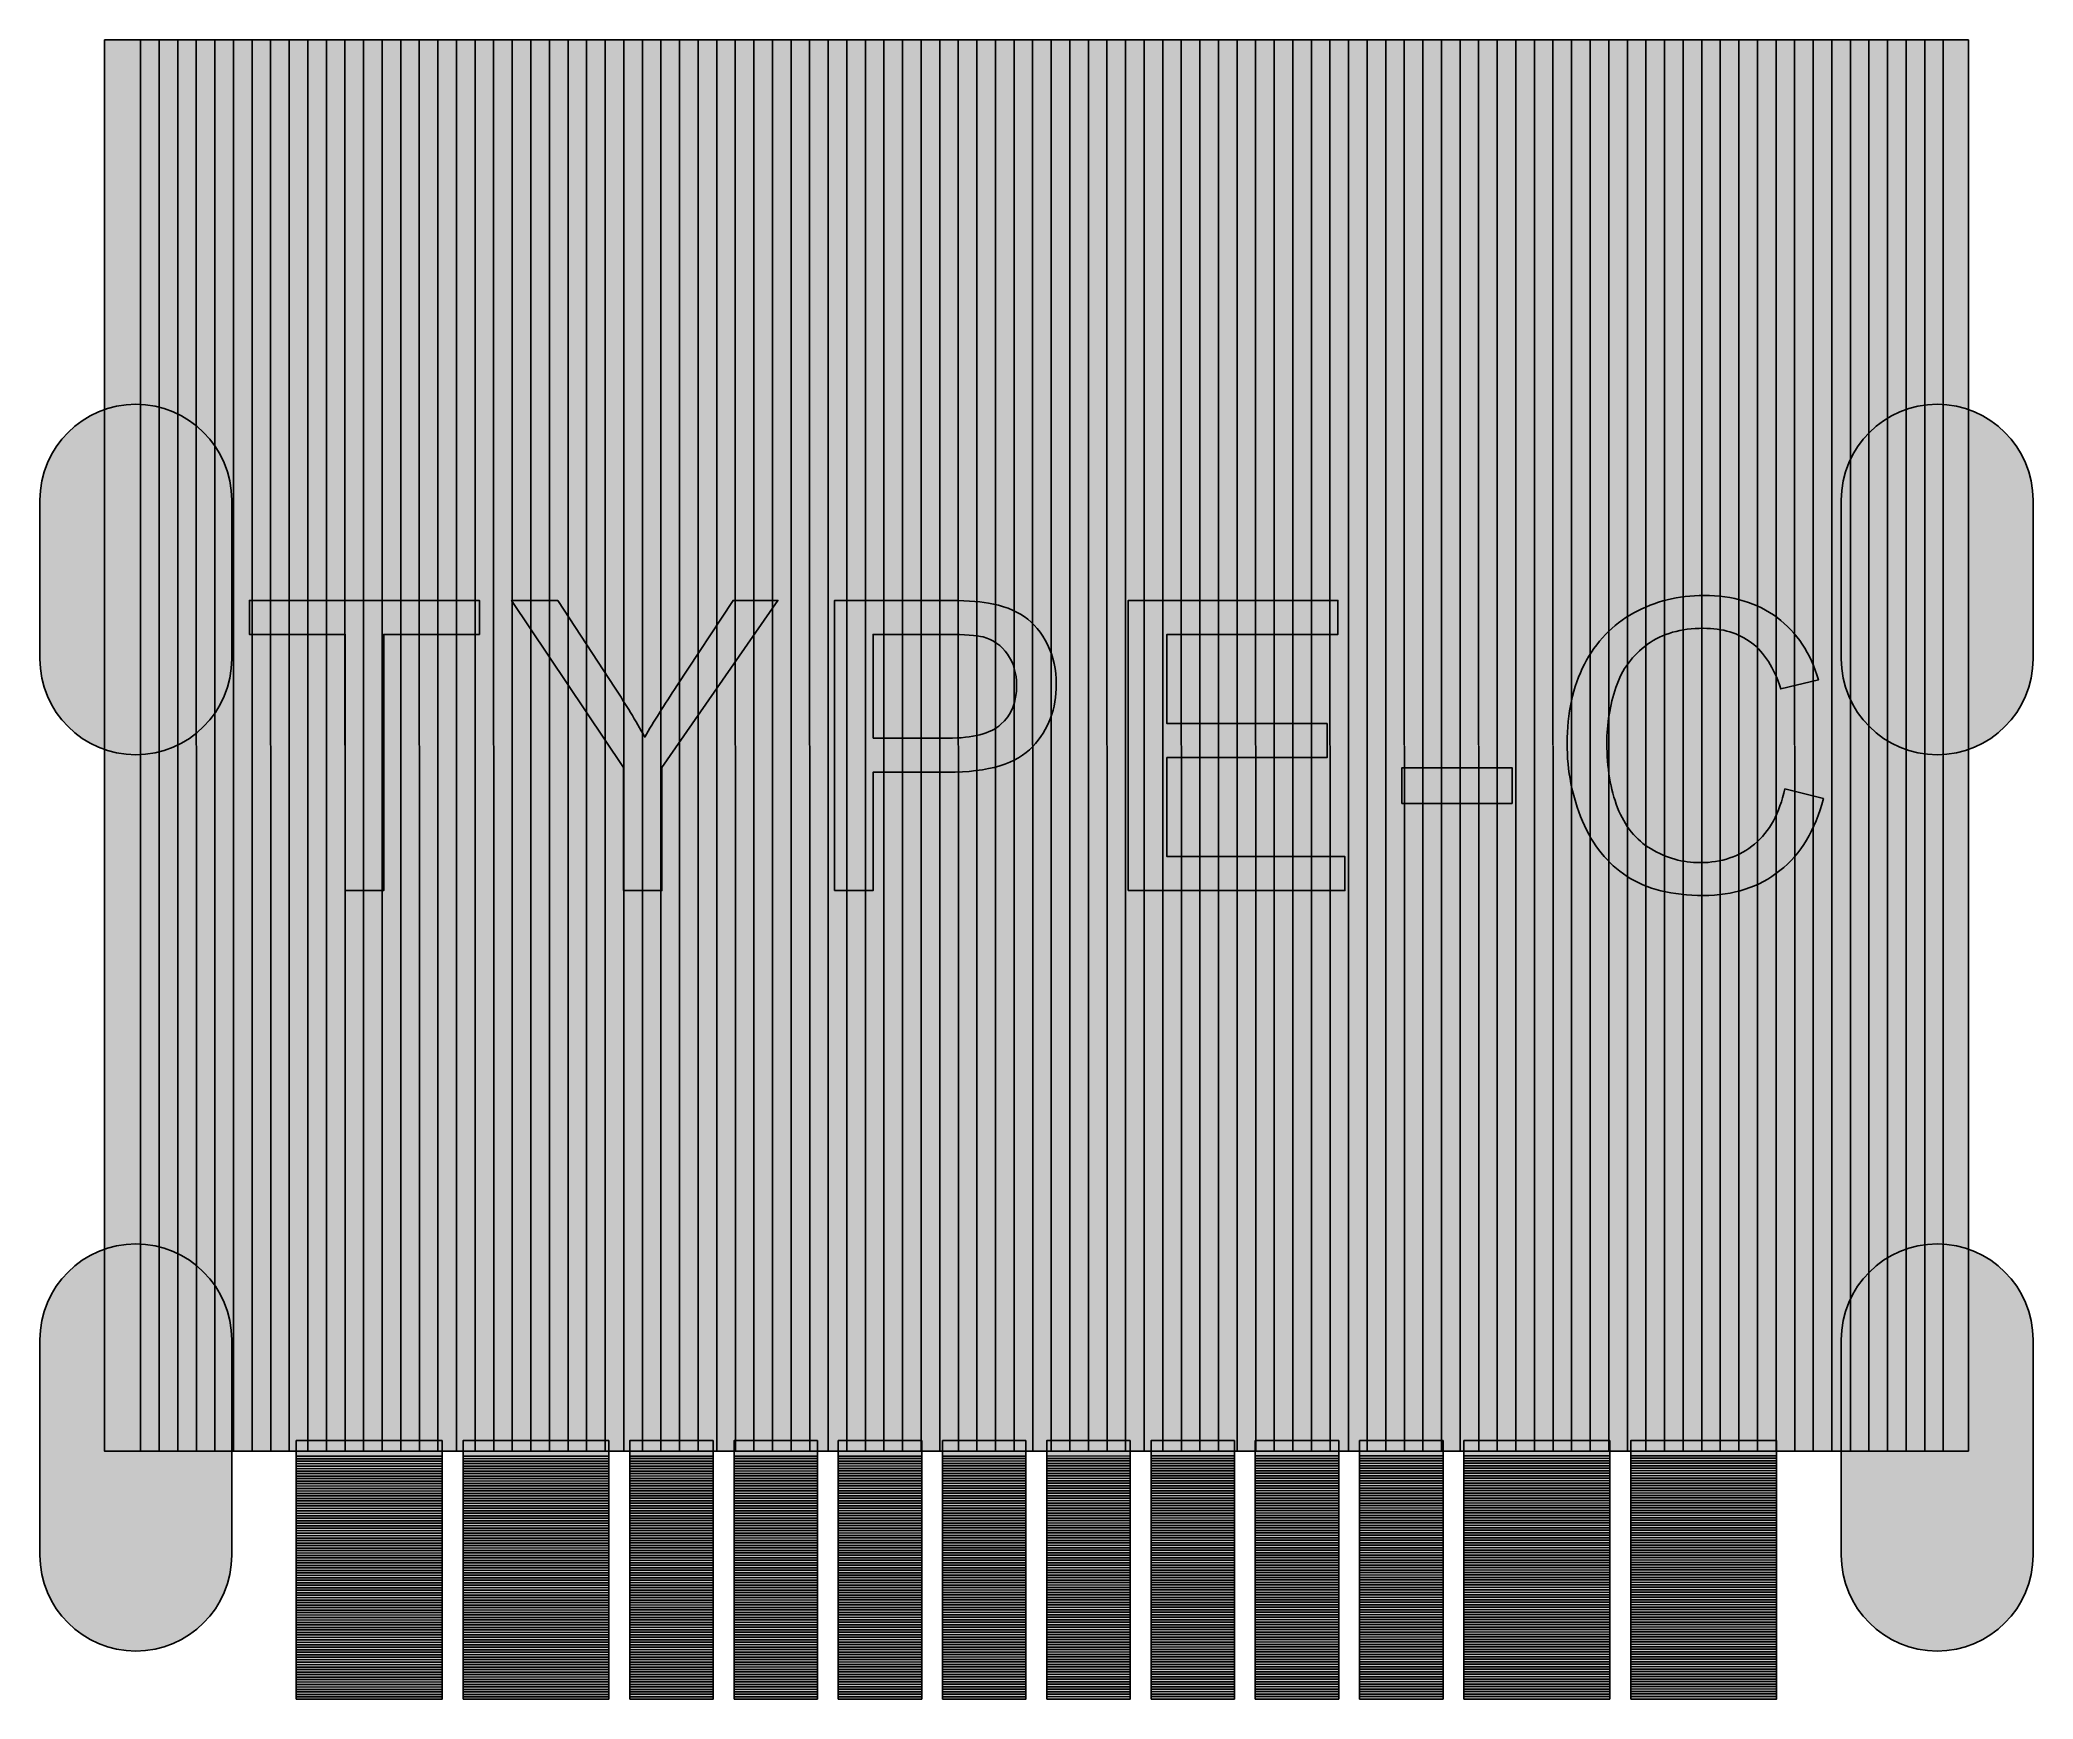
# Model space of a CAD drawing. Header units: millimetres. Extents: x -190.1 to -180.54, y 58.35 to 66.31.
import ezdxf

# ---------------------------------------------------------------- set-up
doc = ezdxf.new("R2010")
doc.units = ezdxf.units.MM
doc.header["$MEASUREMENT"] = 0
doc.layers.add('layer 1', color=7, linetype='Continuous')

msp = doc.modelspace()

# ---------------------------------------------------------------- hatches: boundary and pattern name
at = {"layer": 'layer 1', "true_color": 0x8b8b8c}
h = msp.add_hatch(color=252, dxfattribs=at)
edge = h.paths.add_edge_path()
edge.add_spline(control_points=[(-189.7949, 66.3108), (-189.7949, 66.3108), (-189.5323, 66.3108), (-189.5323, 66.3108), (-189.5323, 66.3108), (-189.532, 59.5419), (-189.532, 59.5419), (-189.532, 59.5419), (-189.7949, 59.5419), (-189.7949, 59.5419), (-189.7949, 59.5419), (-189.7949, 66.3108), (-189.7949, 66.3108)], knot_values=[0, 0, 0, 0, 0.25, 0.25, 0.25, 0.5, 0.5, 0.5, 0.75, 0.75, 0.75, 1, 1, 1, 1], degree=3, periodic=1)
at = {"layer": 'layer 1', "true_color": 0xb7b7b8}
h = msp.add_hatch(color=9, dxfattribs=at)
edge = h.paths.add_edge_path()
edge.add_spline(control_points=[(-189.6215, 66.3108), (-189.6215, 66.3108), (-189.3541, 66.3108), (-189.3541, 66.3108), (-189.3541, 66.3108), (-189.3538, 59.5419), (-189.3538, 59.5419), (-189.3538, 59.5419), (-189.6212, 59.5419), (-189.6212, 59.5419), (-189.6212, 59.5419), (-189.6215, 66.3108), (-189.6215, 66.3108)], knot_values=[0, 0, 0, 0, 0.25, 0.25, 0.25, 0.5, 0.5, 0.5, 0.75, 0.75, 0.75, 1, 1, 1, 1], degree=3, periodic=1)
at = {"layer": 'layer 1', "true_color": 0xdededf}
h = msp.add_hatch(color=254, dxfattribs=at)
edge = h.paths.add_edge_path()
edge.add_spline(control_points=[(-189.4432, 66.3108), (-189.4432, 66.3108), (-189.1758, 66.3108), (-189.1758, 66.3108), (-189.1758, 66.3108), (-189.1755, 59.5419), (-189.1755, 59.5419), (-189.1755, 59.5419), (-189.4429, 59.5419), (-189.4429, 59.5419), (-189.4429, 59.5419), (-189.4432, 66.3108), (-189.4432, 66.3108)], knot_values=[0, 0, 0, 0, 0.25, 0.25, 0.25, 0.5, 0.5, 0.5, 0.75, 0.75, 0.75, 1, 1, 1, 1], degree=3, periodic=1)
at = {"layer": 'layer 1', "true_color": 0xfefefe}
h = msp.add_hatch(color=7, dxfattribs=at)
edge = h.paths.add_edge_path()
edge.add_spline(control_points=[(-189.265, 66.3108), (-189.265, 66.3108), (-188.9976, 66.3108), (-188.9976, 66.3108), (-188.9976, 66.3108), (-188.9972, 59.5419), (-188.9972, 59.5419), (-188.9972, 59.5419), (-189.2646, 59.5419), (-189.2646, 59.5419), (-189.2646, 59.5419), (-189.265, 66.3108), (-189.265, 66.3108)], knot_values=[0, 0, 0, 0, 0.25, 0.25, 0.25, 0.5, 0.5, 0.5, 0.75, 0.75, 0.75, 1, 1, 1, 1], degree=3, periodic=1)
at = {"layer": 'layer 1', "true_color": 0xf1f2f2}
h = msp.add_hatch(color=7, dxfattribs=at)
edge = h.paths.add_edge_path()
edge.add_spline(control_points=[(-189.0867, 66.3108), (-189.0867, 66.3108), (-188.8193, 66.3108), (-188.8193, 66.3108), (-188.8193, 66.3108), (-188.819, 59.5419), (-188.819, 59.5419), (-188.819, 59.5419), (-189.0864, 59.5419), (-189.0864, 59.5419), (-189.0864, 59.5419), (-189.0867, 66.3108), (-189.0867, 66.3108)], knot_values=[0, 0, 0, 0, 0.25, 0.25, 0.25, 0.5, 0.5, 0.5, 0.75, 0.75, 0.75, 1, 1, 1, 1], degree=3, periodic=1)
at = {"layer": 'layer 1', "true_color": 0xe4e5e5}
h = msp.add_hatch(color=254, dxfattribs=at)
edge = h.paths.add_edge_path()
edge.add_spline(control_points=[(-188.641, 66.3108), (-188.641, 66.3108), (-188.6407, 59.5419), (-188.6407, 59.5419), (-188.6407, 59.5419), (-188.9081, 59.5419), (-188.9081, 59.5419), (-188.9081, 59.5419), (-188.9084, 66.3108), (-188.9084, 66.3108), (-188.9084, 66.3108), (-188.641, 66.3108), (-188.641, 66.3108)], knot_values=[0, 0, 0, 0, 0.25, 0.25, 0.25, 0.5, 0.5, 0.5, 0.75, 0.75, 0.75, 1, 1, 1, 1], degree=3, periodic=1)
at = {"layer": 'layer 1', "true_color": 0xd6d6d7}
h = msp.add_hatch(color=254, dxfattribs=at)
edge = h.paths.add_edge_path()
edge.add_spline(control_points=[(-188.4628, 66.3108), (-188.4628, 66.3108), (-188.4624, 59.5419), (-188.4624, 59.5419), (-188.4624, 59.5419), (-188.7298, 59.5419), (-188.7298, 59.5419), (-188.7298, 59.5419), (-188.7302, 66.3108), (-188.7302, 66.3108), (-188.7302, 66.3108), (-188.4628, 66.3108), (-188.4628, 66.3108)], knot_values=[0, 0, 0, 0, 0.25, 0.25, 0.25, 0.5, 0.5, 0.5, 0.75, 0.75, 0.75, 1, 1, 1, 1], degree=3, periodic=1)
at = {"layer": 'layer 1', "true_color": 0xc9caca}
h = msp.add_hatch(color=9, dxfattribs=at)
edge = h.paths.add_edge_path()
edge.add_spline(control_points=[(-188.2845, 66.3108), (-188.2845, 66.3108), (-188.2842, 59.5419), (-188.2842, 59.5419), (-188.2842, 59.5419), (-188.5516, 59.5419), (-188.5516, 59.5419), (-188.5516, 59.5419), (-188.5519, 66.3108), (-188.5519, 66.3108), (-188.5519, 66.3108), (-188.2845, 66.3108), (-188.2845, 66.3108)], knot_values=[0, 0, 0, 0, 0.25, 0.25, 0.25, 0.5, 0.5, 0.5, 0.75, 0.75, 0.75, 1, 1, 1, 1], degree=3, periodic=1)
h = msp.add_hatch(color=9, dxfattribs=at)
edge = h.paths.add_edge_path()
edge.add_spline(control_points=[(-188.1062, 66.3108), (-188.1062, 66.3108), (-188.1059, 59.5419), (-188.1059, 59.5419), (-188.1059, 59.5419), (-188.3733, 59.5419), (-188.3733, 59.5419), (-188.3733, 59.5419), (-188.3736, 66.3108), (-188.3736, 66.3108), (-188.3736, 66.3108), (-188.1062, 66.3108), (-188.1062, 66.3108)], knot_values=[0, 0, 0, 0, 0.25, 0.25, 0.25, 0.5, 0.5, 0.5, 0.75, 0.75, 0.75, 1, 1, 1, 1], degree=3, periodic=1)
h = msp.add_hatch(color=9, dxfattribs=at)
edge = h.paths.add_edge_path()
edge.add_spline(control_points=[(-187.928, 66.3108), (-187.928, 66.3108), (-187.9277, 59.5419), (-187.9277, 59.5419), (-187.9277, 59.5419), (-188.1951, 59.5419), (-188.1951, 59.5419), (-188.1951, 59.5419), (-188.1954, 66.3108), (-188.1954, 66.3108), (-188.1954, 66.3108), (-187.928, 66.3108), (-187.928, 66.3108)], knot_values=[0, 0, 0, 0, 0.25, 0.25, 0.25, 0.5, 0.5, 0.5, 0.75, 0.75, 0.75, 1, 1, 1, 1], degree=3, periodic=1)
h = msp.add_hatch(color=9, dxfattribs=at)
edge = h.paths.add_edge_path()
edge.add_spline(control_points=[(-187.7497, 66.3108), (-187.7497, 66.3108), (-187.7494, 59.5419), (-187.7494, 59.5419), (-187.7494, 59.5419), (-188.0168, 59.5419), (-188.0168, 59.5419), (-188.0168, 59.5419), (-188.0171, 66.3108), (-188.0171, 66.3108), (-188.0171, 66.3108), (-187.7497, 66.3108), (-187.7497, 66.3108)], knot_values=[0, 0, 0, 0, 0.25, 0.25, 0.25, 0.5, 0.5, 0.5, 0.75, 0.75, 0.75, 1, 1, 1, 1], degree=3, periodic=1)
h = msp.add_hatch(color=9, dxfattribs=at)
edge = h.paths.add_edge_path()
edge.add_spline(control_points=[(-187.5714, 66.3108), (-187.5714, 66.3108), (-187.5711, 59.5419), (-187.5711, 59.5419), (-187.5711, 59.5419), (-187.8385, 59.5419), (-187.8385, 59.5419), (-187.8385, 59.5419), (-187.8388, 66.3108), (-187.8388, 66.3108), (-187.8388, 66.3108), (-187.5714, 66.3108), (-187.5714, 66.3108)], knot_values=[0, 0, 0, 0, 0.25, 0.25, 0.25, 0.5, 0.5, 0.5, 0.75, 0.75, 0.75, 1, 1, 1, 1], degree=3, periodic=1)
h = msp.add_hatch(color=9, dxfattribs=at)
edge = h.paths.add_edge_path()
edge.add_spline(control_points=[(-187.3932, 66.3108), (-187.3932, 66.3108), (-187.3929, 59.5419), (-187.3929, 59.5419), (-187.3929, 59.5419), (-187.6603, 59.5419), (-187.6603, 59.5419), (-187.6603, 59.5419), (-187.6606, 66.3108), (-187.6606, 66.3108), (-187.6606, 66.3108), (-187.3932, 66.3108), (-187.3932, 66.3108)], knot_values=[0, 0, 0, 0, 0.25, 0.25, 0.25, 0.5, 0.5, 0.5, 0.75, 0.75, 0.75, 1, 1, 1, 1], degree=3, periodic=1)
h = msp.add_hatch(color=9, dxfattribs=at)
edge = h.paths.add_edge_path()
edge.add_spline(control_points=[(-187.2149, 66.3108), (-187.2149, 66.3108), (-187.2146, 59.5419), (-187.2146, 59.5419), (-187.2146, 59.5419), (-187.482, 59.5419), (-187.482, 59.5419), (-187.482, 59.5419), (-187.4823, 66.3108), (-187.4823, 66.3108), (-187.4823, 66.3108), (-187.2149, 66.3108), (-187.2149, 66.3108)], knot_values=[0, 0, 0, 0, 0.25, 0.25, 0.25, 0.5, 0.5, 0.5, 0.75, 0.75, 0.75, 1, 1, 1, 1], degree=3, periodic=1)
h = msp.add_hatch(color=9, dxfattribs=at)
edge = h.paths.add_edge_path()
edge.add_spline(control_points=[(-187.0366, 66.3108), (-187.0366, 66.3108), (-187.0363, 59.5419), (-187.0363, 59.5419), (-187.0363, 59.5419), (-187.3037, 59.5419), (-187.3037, 59.5419), (-187.3037, 59.5419), (-187.304, 66.3108), (-187.304, 66.3108), (-187.304, 66.3108), (-187.0366, 66.3108), (-187.0366, 66.3108)], knot_values=[0, 0, 0, 0, 0.25, 0.25, 0.25, 0.5, 0.5, 0.5, 0.75, 0.75, 0.75, 1, 1, 1, 1], degree=3, periodic=1)
h = msp.add_hatch(color=9, dxfattribs=at)
edge = h.paths.add_edge_path()
edge.add_spline(control_points=[(-186.8584, 66.3108), (-186.8584, 66.3108), (-186.8581, 59.5419), (-186.8581, 59.5419), (-186.8581, 59.5419), (-187.1255, 59.5419), (-187.1255, 59.5419), (-187.1255, 59.5419), (-187.1258, 66.3108), (-187.1258, 66.3108), (-187.1258, 66.3108), (-186.8584, 66.3108), (-186.8584, 66.3108)], knot_values=[0, 0, 0, 0, 0.25, 0.25, 0.25, 0.5, 0.5, 0.5, 0.75, 0.75, 0.75, 1, 1, 1, 1], degree=3, periodic=1)
h = msp.add_hatch(color=9, dxfattribs=at)
edge = h.paths.add_edge_path()
edge.add_spline(control_points=[(-186.6801, 66.3108), (-186.6801, 66.3108), (-186.6798, 59.5419), (-186.6798, 59.5419), (-186.6798, 59.5419), (-186.9472, 59.5419), (-186.9472, 59.5419), (-186.9472, 59.5419), (-186.9475, 66.3108), (-186.9475, 66.3108), (-186.9475, 66.3108), (-186.6801, 66.3108), (-186.6801, 66.3108)], knot_values=[0, 0, 0, 0, 0.25, 0.25, 0.25, 0.5, 0.5, 0.5, 0.75, 0.75, 0.75, 1, 1, 1, 1], degree=3, periodic=1)
h = msp.add_hatch(color=9, dxfattribs=at)
edge = h.paths.add_edge_path()
edge.add_spline(control_points=[(-186.5018, 66.3108), (-186.5018, 66.3108), (-186.5015, 59.5419), (-186.5015, 59.5419), (-186.5015, 59.5419), (-186.7689, 59.5419), (-186.7689, 59.5419), (-186.7689, 59.5419), (-186.7692, 66.3108), (-186.7692, 66.3108), (-186.7692, 66.3108), (-186.5018, 66.3108), (-186.5018, 66.3108)], knot_values=[0, 0, 0, 0, 0.25, 0.25, 0.25, 0.5, 0.5, 0.5, 0.75, 0.75, 0.75, 1, 1, 1, 1], degree=3, periodic=1)
h = msp.add_hatch(color=9, dxfattribs=at)
edge = h.paths.add_edge_path()
edge.add_spline(control_points=[(-186.3236, 66.3108), (-186.3236, 66.3108), (-186.3233, 59.5419), (-186.3233, 59.5419), (-186.3233, 59.5419), (-186.5907, 59.5419), (-186.5907, 59.5419), (-186.5907, 59.5419), (-186.591, 66.3108), (-186.591, 66.3108), (-186.591, 66.3108), (-186.3236, 66.3108), (-186.3236, 66.3108)], knot_values=[0, 0, 0, 0, 0.25, 0.25, 0.25, 0.5, 0.5, 0.5, 0.75, 0.75, 0.75, 1, 1, 1, 1], degree=3, periodic=1)
h = msp.add_hatch(color=9, dxfattribs=at)
edge = h.paths.add_edge_path()
edge.add_spline(control_points=[(-186.1453, 66.3108), (-186.1453, 66.3108), (-186.145, 59.5419), (-186.145, 59.5419), (-186.145, 59.5419), (-186.4124, 59.5419), (-186.4124, 59.5419), (-186.4124, 59.5419), (-186.4127, 66.3108), (-186.4127, 66.3108), (-186.4127, 66.3108), (-186.1453, 66.3108), (-186.1453, 66.3108)], knot_values=[0, 0, 0, 0, 0.25, 0.25, 0.25, 0.5, 0.5, 0.5, 0.75, 0.75, 0.75, 1, 1, 1, 1], degree=3, periodic=1)
h = msp.add_hatch(color=9, dxfattribs=at)
edge = h.paths.add_edge_path()
edge.add_spline(control_points=[(-185.967, 66.3108), (-185.967, 66.3108), (-185.9667, 59.5419), (-185.9667, 59.5419), (-185.9667, 59.5419), (-186.2341, 59.5419), (-186.2341, 59.5419), (-186.2341, 59.5419), (-186.2344, 66.3108), (-186.2344, 66.3108), (-186.2344, 66.3108), (-185.967, 66.3108), (-185.967, 66.3108)], knot_values=[0, 0, 0, 0, 0.25, 0.25, 0.25, 0.5, 0.5, 0.5, 0.75, 0.75, 0.75, 1, 1, 1, 1], degree=3, periodic=1)
h = msp.add_hatch(color=9, dxfattribs=at)
edge = h.paths.add_edge_path()
edge.add_spline(control_points=[(-185.7888, 66.3108), (-185.7888, 66.3108), (-185.7885, 59.5419), (-185.7885, 59.5419), (-185.7885, 59.5419), (-186.0559, 59.5419), (-186.0559, 59.5419), (-186.0559, 59.5419), (-186.0562, 66.3108), (-186.0562, 66.3108), (-186.0562, 66.3108), (-185.7888, 66.3108), (-185.7888, 66.3108)], knot_values=[0, 0, 0, 0, 0.25, 0.25, 0.25, 0.5, 0.5, 0.5, 0.75, 0.75, 0.75, 1, 1, 1, 1], degree=3, periodic=1)
h = msp.add_hatch(color=9, dxfattribs=at)
edge = h.paths.add_edge_path()
edge.add_spline(control_points=[(-185.6105, 66.3108), (-185.6105, 66.3108), (-185.6102, 59.5419), (-185.6102, 59.5419), (-185.6102, 59.5419), (-185.8776, 59.5419), (-185.8776, 59.5419), (-185.8776, 59.5419), (-185.8779, 66.3108), (-185.8779, 66.3108), (-185.8779, 66.3108), (-185.6105, 66.3108), (-185.6105, 66.3108)], knot_values=[0, 0, 0, 0, 0.25, 0.25, 0.25, 0.5, 0.5, 0.5, 0.75, 0.75, 0.75, 1, 1, 1, 1], degree=3, periodic=1)
h = msp.add_hatch(color=9, dxfattribs=at)
edge = h.paths.add_edge_path()
edge.add_spline(control_points=[(-185.4322, 66.3108), (-185.4322, 66.3108), (-185.4319, 59.5419), (-185.4319, 59.5419), (-185.4319, 59.5419), (-185.6993, 59.5419), (-185.6993, 59.5419), (-185.6993, 59.5419), (-185.6996, 66.3108), (-185.6996, 66.3108), (-185.6996, 66.3108), (-185.4322, 66.3108), (-185.4322, 66.3108)], knot_values=[0, 0, 0, 0, 0.25, 0.25, 0.25, 0.5, 0.5, 0.5, 0.75, 0.75, 0.75, 1, 1, 1, 1], degree=3, periodic=1)
h = msp.add_hatch(color=9, dxfattribs=at)
edge = h.paths.add_edge_path()
edge.add_spline(control_points=[(-185.254, 66.3108), (-185.254, 66.3108), (-185.2537, 59.5419), (-185.2537, 59.5419), (-185.2537, 59.5419), (-185.5211, 59.5419), (-185.5211, 59.5419), (-185.5211, 59.5419), (-185.5214, 66.3108), (-185.5214, 66.3108), (-185.5214, 66.3108), (-185.254, 66.3108), (-185.254, 66.3108)], knot_values=[0, 0, 0, 0, 0.25, 0.25, 0.25, 0.5, 0.5, 0.5, 0.75, 0.75, 0.75, 1, 1, 1, 1], degree=3, periodic=1)
h = msp.add_hatch(color=9, dxfattribs=at)
edge = h.paths.add_edge_path()
edge.add_spline(control_points=[(-185.0757, 66.3108), (-185.0757, 66.3108), (-185.0754, 59.5419), (-185.0754, 59.5419), (-185.0754, 59.5419), (-185.3428, 59.5419), (-185.3428, 59.5419), (-185.3428, 59.5419), (-185.3431, 66.3108), (-185.3431, 66.3108), (-185.3431, 66.3108), (-185.0757, 66.3108), (-185.0757, 66.3108)], knot_values=[0, 0, 0, 0, 0.25, 0.25, 0.25, 0.5, 0.5, 0.5, 0.75, 0.75, 0.75, 1, 1, 1, 1], degree=3, periodic=1)
h = msp.add_hatch(color=9, dxfattribs=at)
edge = h.paths.add_edge_path()
edge.add_spline(control_points=[(-184.8974, 66.3108), (-184.8974, 66.3108), (-184.8971, 59.5419), (-184.8971, 59.5419), (-184.8971, 59.5419), (-185.1645, 59.5419), (-185.1645, 59.5419), (-185.1645, 59.5419), (-185.1648, 66.3108), (-185.1648, 66.3108), (-185.1648, 66.3108), (-184.8974, 66.3108), (-184.8974, 66.3108)], knot_values=[0, 0, 0, 0, 0.25, 0.25, 0.25, 0.5, 0.5, 0.5, 0.75, 0.75, 0.75, 1, 1, 1, 1], degree=3, periodic=1)
h = msp.add_hatch(color=9, dxfattribs=at)
edge = h.paths.add_edge_path()
edge.add_spline(control_points=[(-184.7192, 66.3108), (-184.7192, 66.3108), (-184.7189, 59.5419), (-184.7189, 59.5419), (-184.7189, 59.5419), (-184.9863, 59.5419), (-184.9863, 59.5419), (-184.9863, 59.5419), (-184.9866, 66.3108), (-184.9866, 66.3108), (-184.9866, 66.3108), (-184.7192, 66.3108), (-184.7192, 66.3108)], knot_values=[0, 0, 0, 0, 0.25, 0.25, 0.25, 0.5, 0.5, 0.5, 0.75, 0.75, 0.75, 1, 1, 1, 1], degree=3, periodic=1)
h = msp.add_hatch(color=9, dxfattribs=at)
edge = h.paths.add_edge_path()
edge.add_spline(control_points=[(-184.5409, 66.3108), (-184.5409, 66.3108), (-184.5406, 59.5419), (-184.5406, 59.5419), (-184.5406, 59.5419), (-184.808, 59.5419), (-184.808, 59.5419), (-184.808, 59.5419), (-184.8083, 66.3108), (-184.8083, 66.3108), (-184.8083, 66.3108), (-184.5409, 66.3108), (-184.5409, 66.3108)], knot_values=[0, 0, 0, 0, 0.25, 0.25, 0.25, 0.5, 0.5, 0.5, 0.75, 0.75, 0.75, 1, 1, 1, 1], degree=3, periodic=1)
h = msp.add_hatch(color=9, dxfattribs=at)
edge = h.paths.add_edge_path()
edge.add_spline(control_points=[(-184.3626, 66.3108), (-184.3626, 66.3108), (-184.3623, 59.5419), (-184.3623, 59.5419), (-184.3623, 59.5419), (-184.6297, 59.5419), (-184.6297, 59.5419), (-184.6297, 59.5419), (-184.63, 66.3108), (-184.63, 66.3108), (-184.63, 66.3108), (-184.3626, 66.3108), (-184.3626, 66.3108)], knot_values=[0, 0, 0, 0, 0.25, 0.25, 0.25, 0.5, 0.5, 0.5, 0.75, 0.75, 0.75, 1, 1, 1, 1], degree=3, periodic=1)
h = msp.add_hatch(color=9, dxfattribs=at)
edge = h.paths.add_edge_path()
edge.add_spline(control_points=[(-184.1844, 66.3108), (-184.1844, 66.3108), (-184.1841, 59.5419), (-184.1841, 59.5419), (-184.1841, 59.5419), (-184.4515, 59.5419), (-184.4515, 59.5419), (-184.4515, 59.5419), (-184.4518, 66.3108), (-184.4518, 66.3108), (-184.4518, 66.3108), (-184.1844, 66.3108), (-184.1844, 66.3108)], knot_values=[0, 0, 0, 0, 0.25, 0.25, 0.25, 0.5, 0.5, 0.5, 0.75, 0.75, 0.75, 1, 1, 1, 1], degree=3, periodic=1)
h = msp.add_hatch(color=9, dxfattribs=at)
edge = h.paths.add_edge_path()
edge.add_spline(control_points=[(-184.0061, 66.3108), (-184.0061, 66.3108), (-184.0058, 59.5419), (-184.0058, 59.5419), (-184.0058, 59.5419), (-184.2732, 59.5419), (-184.2732, 59.5419), (-184.2732, 59.5419), (-184.2735, 66.3108), (-184.2735, 66.3108), (-184.2735, 66.3108), (-184.0061, 66.3108), (-184.0061, 66.3108)], knot_values=[0, 0, 0, 0, 0.25, 0.25, 0.25, 0.5, 0.5, 0.5, 0.75, 0.75, 0.75, 1, 1, 1, 1], degree=3, periodic=1)
h = msp.add_hatch(color=9, dxfattribs=at)
edge = h.paths.add_edge_path()
edge.add_spline(control_points=[(-183.8278, 66.3108), (-183.8278, 66.3108), (-183.8275, 59.5419), (-183.8275, 59.5419), (-183.8275, 59.5419), (-184.0949, 59.5419), (-184.0949, 59.5419), (-184.0949, 59.5419), (-184.0952, 66.3108), (-184.0952, 66.3108), (-184.0952, 66.3108), (-183.8278, 66.3108), (-183.8278, 66.3108)], knot_values=[0, 0, 0, 0, 0.25, 0.25, 0.25, 0.5, 0.5, 0.5, 0.75, 0.75, 0.75, 1, 1, 1, 1], degree=3, periodic=1)
h = msp.add_hatch(color=9, dxfattribs=at)
edge = h.paths.add_edge_path()
edge.add_spline(control_points=[(-183.6496, 66.3108), (-183.6496, 66.3108), (-183.6493, 59.5419), (-183.6493, 59.5419), (-183.6493, 59.5419), (-183.9167, 59.5419), (-183.9167, 59.5419), (-183.9167, 59.5419), (-183.917, 66.3108), (-183.917, 66.3108), (-183.917, 66.3108), (-183.6496, 66.3108), (-183.6496, 66.3108)], knot_values=[0, 0, 0, 0, 0.25, 0.25, 0.25, 0.5, 0.5, 0.5, 0.75, 0.75, 0.75, 1, 1, 1, 1], degree=3, periodic=1)
h = msp.add_hatch(color=9, dxfattribs=at)
edge = h.paths.add_edge_path()
edge.add_spline(control_points=[(-183.4713, 66.3108), (-183.4713, 66.3108), (-183.471, 59.5419), (-183.471, 59.5419), (-183.471, 59.5419), (-183.7384, 59.5419), (-183.7384, 59.5419), (-183.7384, 59.5419), (-183.7387, 66.3108), (-183.7387, 66.3108), (-183.7387, 66.3108), (-183.4713, 66.3108), (-183.4713, 66.3108)], knot_values=[0, 0, 0, 0, 0.25, 0.25, 0.25, 0.5, 0.5, 0.5, 0.75, 0.75, 0.75, 1, 1, 1, 1], degree=3, periodic=1)
h = msp.add_hatch(color=9, dxfattribs=at)
edge = h.paths.add_edge_path()
edge.add_spline(control_points=[(-183.293, 66.3108), (-183.293, 66.3108), (-183.2927, 59.5419), (-183.2927, 59.5419), (-183.2927, 59.5419), (-183.5601, 59.5419), (-183.5601, 59.5419), (-183.5601, 59.5419), (-183.5604, 66.3108), (-183.5604, 66.3108), (-183.5604, 66.3108), (-183.293, 66.3108), (-183.293, 66.3108)], knot_values=[0, 0, 0, 0, 0.25, 0.25, 0.25, 0.5, 0.5, 0.5, 0.75, 0.75, 0.75, 1, 1, 1, 1], degree=3, periodic=1)
h = msp.add_hatch(color=9, dxfattribs=at)
edge = h.paths.add_edge_path()
edge.add_spline(control_points=[(-183.1148, 66.3108), (-183.1148, 66.3108), (-183.1145, 59.5419), (-183.1145, 59.5419), (-183.1145, 59.5419), (-183.3819, 59.5419), (-183.3819, 59.5419), (-183.3819, 59.5419), (-183.3822, 66.3108), (-183.3822, 66.3108), (-183.3822, 66.3108), (-183.1148, 66.3108), (-183.1148, 66.3108)], knot_values=[0, 0, 0, 0, 0.25, 0.25, 0.25, 0.5, 0.5, 0.5, 0.75, 0.75, 0.75, 1, 1, 1, 1], degree=3, periodic=1)
h = msp.add_hatch(color=9, dxfattribs=at)
edge = h.paths.add_edge_path()
edge.add_spline(control_points=[(-182.9365, 66.3108), (-182.9365, 66.3108), (-182.9362, 59.5419), (-182.9362, 59.5419), (-182.9362, 59.5419), (-183.2036, 59.5419), (-183.2036, 59.5419), (-183.2036, 59.5419), (-183.2039, 66.3108), (-183.2039, 66.3108), (-183.2039, 66.3108), (-182.9365, 66.3108), (-182.9365, 66.3108)], knot_values=[0, 0, 0, 0, 0.25, 0.25, 0.25, 0.5, 0.5, 0.5, 0.75, 0.75, 0.75, 1, 1, 1, 1], degree=3, periodic=1)
h = msp.add_hatch(color=9, dxfattribs=at)
edge = h.paths.add_edge_path()
edge.add_spline(control_points=[(-182.7582, 66.3108), (-182.7582, 66.3108), (-182.7579, 59.5419), (-182.7579, 59.5419), (-182.7579, 59.5419), (-183.0253, 59.5419), (-183.0253, 59.5419), (-183.0253, 59.5419), (-183.0256, 66.3108), (-183.0256, 66.3108), (-183.0256, 66.3108), (-182.7582, 66.3108), (-182.7582, 66.3108)], knot_values=[0, 0, 0, 0, 0.25, 0.25, 0.25, 0.5, 0.5, 0.5, 0.75, 0.75, 0.75, 1, 1, 1, 1], degree=3, periodic=1)
h = msp.add_hatch(color=9, dxfattribs=at)
edge = h.paths.add_edge_path()
edge.add_spline(control_points=[(-182.58, 66.3108), (-182.58, 66.3108), (-182.5797, 59.5419), (-182.5797, 59.5419), (-182.5797, 59.5419), (-182.8471, 59.5419), (-182.8471, 59.5419), (-182.8471, 59.5419), (-182.8474, 66.3108), (-182.8474, 66.3108), (-182.8474, 66.3108), (-182.58, 66.3108), (-182.58, 66.3108)], knot_values=[0, 0, 0, 0, 0.25, 0.25, 0.25, 0.5, 0.5, 0.5, 0.75, 0.75, 0.75, 1, 1, 1, 1], degree=3, periodic=1)
h = msp.add_hatch(color=9, dxfattribs=at)
edge = h.paths.add_edge_path()
edge.add_spline(control_points=[(-182.4017, 66.3108), (-182.4017, 66.3108), (-182.4014, 59.5419), (-182.4014, 59.5419), (-182.4014, 59.5419), (-182.6688, 59.5419), (-182.6688, 59.5419), (-182.6688, 59.5419), (-182.6691, 66.3108), (-182.6691, 66.3108), (-182.6691, 66.3108), (-182.4017, 66.3108), (-182.4017, 66.3108)], knot_values=[0, 0, 0, 0, 0.25, 0.25, 0.25, 0.5, 0.5, 0.5, 0.75, 0.75, 0.75, 1, 1, 1, 1], degree=3, periodic=1)
h = msp.add_hatch(color=9, dxfattribs=at)
edge = h.paths.add_edge_path()
edge.add_spline(control_points=[(-182.2234, 66.3108), (-182.2234, 66.3108), (-182.2231, 59.5419), (-182.2231, 59.5419), (-182.2231, 59.5419), (-182.4905, 59.5419), (-182.4905, 59.5419), (-182.4905, 59.5419), (-182.4908, 66.3108), (-182.4908, 66.3108), (-182.4908, 66.3108), (-182.2234, 66.3108), (-182.2234, 66.3108)], knot_values=[0, 0, 0, 0, 0.25, 0.25, 0.25, 0.5, 0.5, 0.5, 0.75, 0.75, 0.75, 1, 1, 1, 1], degree=3, periodic=1)
h = msp.add_hatch(color=9, dxfattribs=at)
edge = h.paths.add_edge_path()
edge.add_spline(control_points=[(-182.0452, 66.3108), (-182.0452, 66.3108), (-182.0449, 59.5419), (-182.0449, 59.5419), (-182.0449, 59.5419), (-182.3123, 59.5419), (-182.3123, 59.5419), (-182.3123, 59.5419), (-182.3126, 66.3108), (-182.3126, 66.3108), (-182.3126, 66.3108), (-182.0452, 66.3108), (-182.0452, 66.3108)], knot_values=[0, 0, 0, 0, 0.25, 0.25, 0.25, 0.5, 0.5, 0.5, 0.75, 0.75, 0.75, 1, 1, 1, 1], degree=3, periodic=1)
h = msp.add_hatch(color=9, dxfattribs=at)
edge = h.paths.add_edge_path()
edge.add_spline(control_points=[(-181.8669, 66.3108), (-181.8669, 66.3108), (-181.8666, 59.5419), (-181.8666, 59.5419), (-181.8666, 59.5419), (-182.134, 59.5419), (-182.134, 59.5419), (-182.134, 59.5419), (-182.1343, 66.3108), (-182.1343, 66.3108), (-182.1343, 66.3108), (-181.8669, 66.3108), (-181.8669, 66.3108)], knot_values=[0, 0, 0, 0, 0.25, 0.25, 0.25, 0.5, 0.5, 0.5, 0.75, 0.75, 0.75, 1, 1, 1, 1], degree=3, periodic=1)
at = {"layer": 'layer 1', "true_color": 0xd8d9d9}
h = msp.add_hatch(color=254, dxfattribs=at)
edge = h.paths.add_edge_path()
edge.add_spline(control_points=[(-181.6886, 66.3108), (-181.6886, 66.3108), (-181.6883, 59.5419), (-181.6883, 59.5419), (-181.6883, 59.5419), (-181.9557, 59.5419), (-181.9557, 59.5419), (-181.9557, 59.5419), (-181.956, 66.3108), (-181.956, 66.3108), (-181.956, 66.3108), (-181.6886, 66.3108), (-181.6886, 66.3108)], knot_values=[0, 0, 0, 0, 0.25, 0.25, 0.25, 0.5, 0.5, 0.5, 0.75, 0.75, 0.75, 1, 1, 1, 1], degree=3, periodic=1)
at = {"layer": 'layer 1', "true_color": 0xe8e8e8}
h = msp.add_hatch(color=254, dxfattribs=at)
edge = h.paths.add_edge_path()
edge.add_spline(control_points=[(-181.5104, 66.3108), (-181.5104, 66.3108), (-181.5101, 59.5419), (-181.5101, 59.5419), (-181.5101, 59.5419), (-181.7775, 59.5419), (-181.7775, 59.5419), (-181.7775, 59.5419), (-181.7778, 66.3108), (-181.7778, 66.3108), (-181.7778, 66.3108), (-181.5104, 66.3108), (-181.5104, 66.3108)], knot_values=[0, 0, 0, 0, 0.25, 0.25, 0.25, 0.5, 0.5, 0.5, 0.75, 0.75, 0.75, 1, 1, 1, 1], degree=3, periodic=1)
at = {"layer": 'layer 1', "true_color": 0xf7f8f8}
h = msp.add_hatch(color=7, dxfattribs=at)
edge = h.paths.add_edge_path()
edge.add_spline(control_points=[(-181.3321, 66.3108), (-181.3321, 66.3108), (-181.3318, 59.5419), (-181.3318, 59.5419), (-181.3318, 59.5419), (-181.5992, 59.5419), (-181.5992, 59.5419), (-181.5992, 59.5419), (-181.5995, 66.3108), (-181.5995, 66.3108), (-181.5995, 66.3108), (-181.3321, 66.3108), (-181.3321, 66.3108)], knot_values=[0, 0, 0, 0, 0.25, 0.25, 0.25, 0.5, 0.5, 0.5, 0.75, 0.75, 0.75, 1, 1, 1, 1], degree=3, periodic=1)
at = {"layer": 'layer 1', "true_color": 0xededed}
h = msp.add_hatch(color=7, dxfattribs=at)
edge = h.paths.add_edge_path()
edge.add_spline(control_points=[(-181.1538, 66.3108), (-181.1538, 66.3108), (-181.1535, 59.5419), (-181.1535, 59.5419), (-181.1535, 59.5419), (-181.4209, 59.5419), (-181.4209, 59.5419), (-181.4209, 59.5419), (-181.4212, 66.3108), (-181.4212, 66.3108), (-181.4212, 66.3108), (-181.1538, 66.3108), (-181.1538, 66.3108)], knot_values=[0, 0, 0, 0, 0.25, 0.25, 0.25, 0.5, 0.5, 0.5, 0.75, 0.75, 0.75, 1, 1, 1, 1], degree=3, periodic=1)
at = {"layer": 'layer 1', "true_color": 0xbfbfc0}
h = msp.add_hatch(color=9, dxfattribs=at)
edge = h.paths.add_edge_path()
edge.add_spline(control_points=[(-180.9756, 66.3108), (-180.9756, 66.3108), (-180.9753, 59.5419), (-180.9753, 59.5419), (-180.9753, 59.5419), (-181.2427, 59.5419), (-181.2427, 59.5419), (-181.2427, 59.5419), (-181.243, 66.3108), (-181.243, 66.3108), (-181.243, 66.3108), (-180.9756, 66.3108), (-180.9756, 66.3108)], knot_values=[0, 0, 0, 0, 0.25, 0.25, 0.25, 0.5, 0.5, 0.5, 0.75, 0.75, 0.75, 1, 1, 1, 1], degree=3, periodic=1)
at = {"layer": 'layer 1', "true_color": 0x8b8b8c}
h = msp.add_hatch(color=252, dxfattribs=at)
edge = h.paths.add_edge_path()
edge.add_spline(control_points=[(-180.8549, 59.5419), (-180.8549, 59.5419), (-181.0644, 59.5419), (-181.0644, 59.5419), (-181.0644, 59.5419), (-181.0647, 66.3108), (-181.0647, 66.3108), (-181.0647, 66.3108), (-180.8549, 66.3108), (-180.8549, 66.3108), (-180.8549, 66.3108), (-180.8549, 59.5419), (-180.8549, 59.5419)], knot_values=[0, 0, 0, 0, 0.25, 0.25, 0.25, 0.5, 0.5, 0.5, 0.75, 0.75, 0.75, 1, 1, 1, 1], degree=3, periodic=1)
at = {"layer": 'layer 1', "true_color": 0x5f5d5d}
h = msp.add_hatch(color=251, dxfattribs=at)
edge = h.paths.add_edge_path()
edge.add_spline(control_points=[(-189.6442, 64.5628), (-189.6442, 64.5628), (-189.6441, 64.5628), (-189.6441, 64.5628), (-189.3909, 64.5628), (-189.1839, 64.3558), (-189.1839, 64.1026), (-189.1839, 64.1026), (-189.1839, 63.3417), (-189.1839, 63.3417), (-189.1839, 63.0885), (-189.3909, 62.8815), (-189.6441, 62.8815), (-189.6441, 62.8815), (-189.6442, 62.8815), (-189.6442, 62.8815), (-189.8974, 62.8815), (-190.1044, 63.0885), (-190.1044, 63.3417), (-190.1044, 63.3417), (-190.1044, 64.1026), (-190.1044, 64.1026), (-190.1044, 64.3558), (-189.8974, 64.5628), (-189.6442, 64.5628)], knot_values=[0, 0, 0, 0, 0.125, 0.125, 0.125, 0.25, 0.25, 0.25, 0.375, 0.375, 0.375, 0.5, 0.5, 0.5, 0.625, 0.625, 0.625, 0.75, 0.75, 0.75, 0.875, 0.875, 0.875, 1, 1, 1, 1], degree=3, periodic=1)
h = msp.add_hatch(color=251, dxfattribs=at)
edge = h.paths.add_edge_path()
edge.add_spline(control_points=[(-181.0049, 64.5628), (-181.0049, 64.5628), (-181.0048, 64.5628), (-181.0048, 64.5628), (-180.7516, 64.5628), (-180.5446, 64.3558), (-180.5446, 64.1026), (-180.5446, 64.1026), (-180.5446, 63.3417), (-180.5446, 63.3417), (-180.5446, 63.0885), (-180.7516, 62.8815), (-181.0048, 62.8815), (-181.0048, 62.8815), (-181.0049, 62.8815), (-181.0049, 62.8815), (-181.2581, 62.8815), (-181.4651, 63.0885), (-181.4651, 63.3417), (-181.4651, 63.3417), (-181.4651, 64.1026), (-181.4651, 64.1026), (-181.4651, 64.3558), (-181.2581, 64.5628), (-181.0049, 64.5628)], knot_values=[0, 0, 0, 0, 0.125, 0.125, 0.125, 0.25, 0.25, 0.25, 0.375, 0.375, 0.375, 0.5, 0.5, 0.5, 0.625, 0.625, 0.625, 0.75, 0.75, 0.75, 0.875, 0.875, 0.875, 1, 1, 1, 1], degree=3, periodic=1)
at = {"layer": 'layer 1', "true_color": 0x8b8b8c}
h = msp.add_hatch(color=252, dxfattribs=at)
edge = h.paths.add_edge_path()
edge.add_spline(control_points=[(-188.6401, 62.2301), (-188.6401, 62.2301), (-188.6401, 63.4591), (-188.6401, 63.4591), (-188.6401, 63.4591), (-189.0991, 63.4591), (-189.0991, 63.4591), (-189.0991, 63.4591), (-189.0991, 63.6224), (-189.0991, 63.6224), (-189.0991, 63.6224), (-187.9965, 63.6224), (-187.9965, 63.6224), (-187.9965, 63.6224), (-187.9965, 63.4591), (-187.9965, 63.4591), (-187.9965, 63.4591), (-188.4554, 63.4591), (-188.4554, 63.4591), (-188.4554, 63.4591), (-188.4554, 62.2301), (-188.4554, 62.2301), (-188.4554, 62.2301), (-188.6401, 62.2301), (-188.6401, 62.2301)], knot_values=[0, 0, 0, 0, 0.125, 0.125, 0.125, 0.25, 0.25, 0.25, 0.375, 0.375, 0.375, 0.5, 0.5, 0.5, 0.625, 0.625, 0.625, 0.75, 0.75, 0.75, 0.875, 0.875, 0.875, 1, 1, 1, 1], degree=3, periodic=1)
h = msp.add_hatch(color=252, dxfattribs=at)
edge = h.paths.add_edge_path()
edge.add_spline(control_points=[(-187.3057, 62.2301), (-187.3057, 62.2301), (-187.3057, 62.82), (-187.3057, 62.82), (-187.3057, 62.82), (-187.8424, 63.6224), (-187.8424, 63.6224), (-187.8424, 63.6224), (-187.6207, 63.6224), (-187.6207, 63.6224), (-187.6207, 63.6224), (-187.3455, 63.2011), (-187.3455, 63.2011), (-187.2943, 63.123), (-187.2467, 63.0449), (-187.2033, 62.9668), (-187.1608, 63.0397), (-187.1093, 63.1214), (-187.0493, 63.2121), (-187.0493, 63.2121), (-186.7797, 63.6224), (-186.7797, 63.6224), (-186.7797, 63.6224), (-186.5648, 63.6224), (-186.5648, 63.6224), (-186.5648, 63.6224), (-187.1209, 62.82), (-187.1209, 62.82), (-187.1209, 62.82), (-187.1209, 62.2301), (-187.1209, 62.2301), (-187.1209, 62.2301), (-187.3057, 62.2301), (-187.3057, 62.2301)], knot_values=[0, 0, 0, 0, 0.090909, 0.090909, 0.090909, 0.181818, 0.181818, 0.181818, 0.272727, 0.272727, 0.272727, 0.363636, 0.363636, 0.363636, 0.454545, 0.454545, 0.454545, 0.545455, 0.545455, 0.545455, 0.636364, 0.636364, 0.636364, 0.727273, 0.727273, 0.727273, 0.818182, 0.818182, 0.818182, 0.909091, 0.909091, 0.909091, 1, 1, 1, 1], degree=3, periodic=1)
h = msp.add_hatch(color=252, dxfattribs=at)
edge = h.paths.add_edge_path()
edge.add_spline(control_points=[(-186.2931, 62.2301), (-186.2931, 62.2301), (-186.2931, 63.6224), (-186.2931, 63.6224), (-186.2931, 63.6224), (-185.7674, 63.6224), (-185.7674, 63.6224), (-185.675, 63.6224), (-185.6044, 63.6179), (-185.5554, 63.6091), (-185.487, 63.5978), (-185.4297, 63.5761), (-185.3833, 63.5443), (-185.337, 63.5122), (-185.2997, 63.4675), (-185.2715, 63.4101), (-185.2433, 63.3528), (-185.2294, 63.2896), (-185.2294, 63.2205), (-185.2294, 63.1026), (-185.267, 63.0024), (-185.3425, 62.9208), (-185.4177, 62.8388), (-185.5541, 62.7979), (-185.7512, 62.7979), (-185.7512, 62.7979), (-186.1083, 62.7979), (-186.1083, 62.7979), (-186.1083, 62.7979), (-186.1083, 62.2301), (-186.1083, 62.2301), (-186.1083, 62.2301), (-186.2931, 62.2301), (-186.2931, 62.2301)], knot_values=[0, 0, 0, 0, 0.090909, 0.090909, 0.090909, 0.181818, 0.181818, 0.181818, 0.272727, 0.272727, 0.272727, 0.363636, 0.363636, 0.363636, 0.454545, 0.454545, 0.454545, 0.545455, 0.545455, 0.545455, 0.636364, 0.636364, 0.636364, 0.727273, 0.727273, 0.727273, 0.818182, 0.818182, 0.818182, 0.909091, 0.909091, 0.909091, 1, 1, 1, 1], degree=3, periodic=1)
h = msp.add_hatch(color=252, dxfattribs=at)
edge = h.paths.add_edge_path()
edge.add_spline(control_points=[(-184.8841, 62.2301), (-184.8841, 62.2301), (-184.8841, 63.6224), (-184.8841, 63.6224), (-184.8841, 63.6224), (-183.8787, 63.6224), (-183.8787, 63.6224), (-183.8787, 63.6224), (-183.8787, 63.4591), (-183.8787, 63.4591), (-183.8787, 63.4591), (-184.6993, 63.4591), (-184.6993, 63.4591), (-184.6993, 63.4591), (-184.6993, 63.0313), (-184.6993, 63.0313), (-184.6993, 63.0313), (-183.9312, 63.0313), (-183.9312, 63.0313), (-183.9312, 63.0313), (-183.9312, 62.8679), (-183.9312, 62.8679), (-183.9312, 62.8679), (-184.6993, 62.8679), (-184.6993, 62.8679), (-184.6993, 62.8679), (-184.6993, 62.3934), (-184.6993, 62.3934), (-184.6993, 62.3934), (-183.8457, 62.3934), (-183.8457, 62.3934), (-183.8457, 62.3934), (-183.8457, 62.2301), (-183.8457, 62.2301), (-183.8457, 62.2301), (-184.8841, 62.2301), (-184.8841, 62.2301)], knot_values=[0, 0, 0, 0, 0.083333, 0.083333, 0.083333, 0.166667, 0.166667, 0.166667, 0.25, 0.25, 0.25, 0.333333, 0.333333, 0.333333, 0.416667, 0.416667, 0.416667, 0.5, 0.5, 0.5, 0.583333, 0.583333, 0.583333, 0.666667, 0.666667, 0.666667, 0.75, 0.75, 0.75, 0.833333, 0.833333, 0.833333, 0.916667, 0.916667, 0.916667, 1, 1, 1, 1], degree=3, periodic=1)
h = msp.add_hatch(color=252, dxfattribs=at)
edge = h.paths.add_edge_path()
edge.add_spline(control_points=[(-181.7354, 62.7185), (-181.7354, 62.7185), (-181.5507, 62.6718), (-181.5507, 62.6718), (-181.5893, 62.5205), (-181.6586, 62.4054), (-181.7588, 62.326), (-181.8589, 62.2466), (-181.9814, 62.2068), (-182.1263, 62.2068), (-182.276, 62.2068), (-182.3979, 62.2372), (-182.4919, 62.2985), (-182.5859, 62.3594), (-182.6572, 62.4479), (-182.7061, 62.5636), (-182.755, 62.6796), (-182.7797, 62.8038), (-182.7797, 62.9366), (-182.7797, 63.0815), (-182.7521, 63.2079), (-182.6967, 63.3158), (-182.6413, 63.4238), (-182.5625, 63.5058), (-182.4604, 63.5618), (-182.3583, 63.6179), (-182.2459, 63.6458), (-182.1234, 63.6458), (-181.984, 63.6458), (-181.867, 63.6104), (-181.7724, 63.5395), (-181.6774, 63.4685), (-181.6113, 63.369), (-181.574, 63.2406), (-181.574, 63.2406), (-181.7549, 63.1979), (-181.7549, 63.1979), (-181.787, 63.299), (-181.8339, 63.3729), (-181.8952, 63.4189), (-181.9565, 63.4652), (-182.0336, 63.4883), (-182.1266, 63.4883), (-182.2332, 63.4883), (-182.3227, 63.4627), (-182.3943, 63.4114), (-182.4659, 63.3602), (-182.5165, 63.2912), (-182.5453, 63.205), (-182.5745, 63.1185), (-182.5891, 63.0293), (-182.5891, 62.9376), (-182.5891, 62.8193), (-182.5719, 62.7159), (-182.5376, 62.6278), (-182.5032, 62.5393), (-182.4497, 62.4735), (-182.3771, 62.4297), (-182.3045, 62.386), (-182.2261, 62.3643), (-182.1415, 62.3643), (-182.0385, 62.3643), (-181.9516, 62.3941), (-181.8803, 62.4534), (-181.809, 62.513), (-181.7607, 62.6012), (-181.7354, 62.7185)], knot_values=[0, 0, 0, 0, 0.045455, 0.045455, 0.045455, 0.090909, 0.090909, 0.090909, 0.136364, 0.136364, 0.136364, 0.181818, 0.181818, 0.181818, 0.227273, 0.227273, 0.227273, 0.272727, 0.272727, 0.272727, 0.318182, 0.318182, 0.318182, 0.363636, 0.363636, 0.363636, 0.409091, 0.409091, 0.409091, 0.454545, 0.454545, 0.454545, 0.5, 0.5, 0.5, 0.545455, 0.545455, 0.545455, 0.590909, 0.590909, 0.590909, 0.636364, 0.636364, 0.636364, 0.681818, 0.681818, 0.681818, 0.727273, 0.727273, 0.727273, 0.772727, 0.772727, 0.772727, 0.818182, 0.818182, 0.818182, 0.863636, 0.863636, 0.863636, 0.909091, 0.909091, 0.909091, 0.954545, 0.954545, 0.954545, 1, 1, 1, 1], degree=3, periodic=1)
h = msp.add_hatch(color=252, dxfattribs=at)
edge = h.paths.add_edge_path()
edge.add_spline(control_points=[(-186.1083, 62.9613), (-186.1083, 62.9613), (-185.7486, 62.9613), (-185.7486, 62.9613), (-185.6293, 62.9613), (-185.545, 62.9833), (-185.4948, 63.0277), (-185.4449, 63.0721), (-185.4199, 63.1343), (-185.4199, 63.215), (-185.4199, 63.2731), (-185.4345, 63.323), (-185.464, 63.3644), (-185.4935, 63.4059), (-185.5324, 63.4335), (-185.5804, 63.4468), (-185.6115, 63.4549), (-185.6688, 63.4591), (-185.7521, 63.4591), (-185.7521, 63.4591), (-186.1083, 63.4591), (-186.1083, 63.4591), (-186.1083, 63.4591), (-186.1083, 62.9613), (-186.1083, 62.9613)], knot_values=[0, 0, 0, 0, 0.125, 0.125, 0.125, 0.25, 0.25, 0.25, 0.375, 0.375, 0.375, 0.5, 0.5, 0.5, 0.625, 0.625, 0.625, 0.75, 0.75, 0.75, 0.875, 0.875, 0.875, 1, 1, 1, 1], degree=3, periodic=1)
h = msp.add_hatch(color=252, dxfattribs=at)
edge = h.paths.add_edge_path()
edge.add_spline(control_points=[(-183.5723, 62.6482), (-183.5723, 62.6482), (-183.5723, 62.8193), (-183.5723, 62.8193), (-183.5723, 62.8193), (-183.0434, 62.8193), (-183.0434, 62.8193), (-183.0434, 62.8193), (-183.0434, 62.6482), (-183.0434, 62.6482), (-183.0434, 62.6482), (-183.5723, 62.6482), (-183.5723, 62.6482)], knot_values=[0, 0, 0, 0, 0.25, 0.25, 0.25, 0.5, 0.5, 0.5, 0.75, 0.75, 0.75, 1, 1, 1, 1], degree=3, periodic=1)
at = {"layer": 'layer 1', "true_color": 0x5f5d5d}
h = msp.add_hatch(color=251, dxfattribs=at)
edge = h.paths.add_edge_path()
edge.add_spline(control_points=[(-189.6442, 60.5357), (-189.6442, 60.5357), (-189.6441, 60.5357), (-189.6441, 60.5357), (-189.3909, 60.5357), (-189.1839, 60.3287), (-189.1839, 60.0755), (-189.1839, 60.0755), (-189.1839, 59.0426), (-189.1839, 59.0426), (-189.1839, 58.7894), (-189.3909, 58.5824), (-189.6441, 58.5824), (-189.6441, 58.5824), (-189.6442, 58.5824), (-189.6442, 58.5824), (-189.8974, 58.5824), (-190.1044, 58.7894), (-190.1044, 59.0426), (-190.1044, 59.0426), (-190.1044, 60.0755), (-190.1044, 60.0755), (-190.1044, 60.3287), (-189.8974, 60.5357), (-189.6442, 60.5357)], knot_values=[0, 0, 0, 0, 0.125, 0.125, 0.125, 0.25, 0.25, 0.25, 0.375, 0.375, 0.375, 0.5, 0.5, 0.5, 0.625, 0.625, 0.625, 0.75, 0.75, 0.75, 0.875, 0.875, 0.875, 1, 1, 1, 1], degree=3, periodic=1)
h = msp.add_hatch(color=251, dxfattribs=at)
edge = h.paths.add_edge_path()
edge.add_spline(control_points=[(-181.0049, 60.5357), (-181.0049, 60.5357), (-181.0048, 60.5357), (-181.0048, 60.5357), (-180.7516, 60.5357), (-180.5446, 60.3287), (-180.5446, 60.0755), (-180.5446, 60.0755), (-180.5446, 59.0426), (-180.5446, 59.0426), (-180.5446, 58.7894), (-180.7516, 58.5824), (-181.0048, 58.5824), (-181.0048, 58.5824), (-181.0049, 58.5824), (-181.0049, 58.5824), (-181.2581, 58.5824), (-181.4651, 58.7894), (-181.4651, 59.0426), (-181.4651, 59.0426), (-181.4651, 60.0755), (-181.4651, 60.0755), (-181.4651, 60.3287), (-181.2581, 60.5357), (-181.0049, 60.5357)], knot_values=[0, 0, 0, 0, 0.125, 0.125, 0.125, 0.25, 0.25, 0.25, 0.375, 0.375, 0.375, 0.5, 0.5, 0.5, 0.625, 0.625, 0.625, 0.75, 0.75, 0.75, 0.875, 0.875, 0.875, 1, 1, 1, 1], degree=3, periodic=1)
at = {"layer": 'layer 1', "true_color": 0x757475}
h = msp.add_hatch(color=8, dxfattribs=at)
edge = h.paths.add_edge_path()
edge.add_spline(control_points=[(-188.1748, 59.592), (-188.1748, 59.592), (-188.1748, 59.5052), (-188.1748, 59.5052), (-188.1748, 59.5052), (-188.8748, 59.5049), (-188.8748, 59.5049), (-188.8748, 59.5049), (-188.8748, 59.592), (-188.8748, 59.592), (-188.8748, 59.592), (-188.1748, 59.592), (-188.1748, 59.592)], knot_values=[0, 0, 0, 0, 0.25, 0.25, 0.25, 0.5, 0.5, 0.5, 0.75, 0.75, 0.75, 1, 1, 1, 1], degree=3, periodic=1)
h = msp.add_hatch(color=8, dxfattribs=at)
edge = h.paths.add_edge_path()
edge.add_spline(control_points=[(-187.375, 59.592), (-187.375, 59.592), (-187.375, 59.5054), (-187.375, 59.5054), (-187.375, 59.5054), (-188.075, 59.5052), (-188.075, 59.5052), (-188.075, 59.5052), (-188.075, 59.592), (-188.075, 59.592), (-188.075, 59.592), (-187.375, 59.592), (-187.375, 59.592)], knot_values=[0, 0, 0, 0, 0.25, 0.25, 0.25, 0.5, 0.5, 0.5, 0.75, 0.75, 0.75, 1, 1, 1, 1], degree=3, periodic=1)
h = msp.add_hatch(color=8, dxfattribs=at)
edge = h.paths.add_edge_path()
edge.add_spline(control_points=[(-186.875, 59.592), (-186.875, 59.592), (-186.875, 59.5056), (-186.875, 59.5056), (-186.875, 59.5056), (-187.275, 59.5055), (-187.275, 59.5055), (-187.275, 59.5055), (-187.275, 59.592), (-187.275, 59.592), (-187.275, 59.592), (-186.875, 59.592), (-186.875, 59.592)], knot_values=[0, 0, 0, 0, 0.25, 0.25, 0.25, 0.5, 0.5, 0.5, 0.75, 0.75, 0.75, 1, 1, 1, 1], degree=3, periodic=1)
h = msp.add_hatch(color=8, dxfattribs=at)
edge = h.paths.add_edge_path()
edge.add_spline(control_points=[(-186.3749, 59.592), (-186.3749, 59.592), (-186.3749, 59.5058), (-186.3749, 59.5058), (-186.3749, 59.5058), (-186.7749, 59.5056), (-186.7749, 59.5056), (-186.7749, 59.5056), (-186.7749, 59.592), (-186.7749, 59.592), (-186.7749, 59.592), (-186.3749, 59.592), (-186.3749, 59.592)], knot_values=[0, 0, 0, 0, 0.25, 0.25, 0.25, 0.5, 0.5, 0.5, 0.75, 0.75, 0.75, 1, 1, 1, 1], degree=3, periodic=1)
h = msp.add_hatch(color=8, dxfattribs=at)
edge = h.paths.add_edge_path()
edge.add_spline(control_points=[(-185.875, 59.592), (-185.875, 59.592), (-185.875, 59.5059), (-185.875, 59.5059), (-185.875, 59.5059), (-186.275, 59.5058), (-186.275, 59.5058), (-186.275, 59.5058), (-186.275, 59.592), (-186.275, 59.592), (-186.275, 59.592), (-185.875, 59.592), (-185.875, 59.592)], knot_values=[0, 0, 0, 0, 0.25, 0.25, 0.25, 0.5, 0.5, 0.5, 0.75, 0.75, 0.75, 1, 1, 1, 1], degree=3, periodic=1)
h = msp.add_hatch(color=8, dxfattribs=at)
edge = h.paths.add_edge_path()
edge.add_spline(control_points=[(-185.3749, 59.592), (-185.3749, 59.592), (-185.3749, 59.5061), (-185.3749, 59.5061), (-185.3749, 59.5061), (-185.7749, 59.506), (-185.7749, 59.506), (-185.7749, 59.506), (-185.7749, 59.592), (-185.7749, 59.592), (-185.7749, 59.592), (-185.3749, 59.592), (-185.3749, 59.592)], knot_values=[0, 0, 0, 0, 0.25, 0.25, 0.25, 0.5, 0.5, 0.5, 0.75, 0.75, 0.75, 1, 1, 1, 1], degree=3, periodic=1)
h = msp.add_hatch(color=8, dxfattribs=at)
edge = h.paths.add_edge_path()
edge.add_spline(control_points=[(-184.875, 59.592), (-184.875, 59.592), (-184.875, 59.5063), (-184.875, 59.5063), (-184.875, 59.5063), (-185.275, 59.5061), (-185.275, 59.5061), (-185.275, 59.5061), (-185.275, 59.592), (-185.275, 59.592), (-185.275, 59.592), (-184.875, 59.592), (-184.875, 59.592)], knot_values=[0, 0, 0, 0, 0.25, 0.25, 0.25, 0.5, 0.5, 0.5, 0.75, 0.75, 0.75, 1, 1, 1, 1], degree=3, periodic=1)
h = msp.add_hatch(color=8, dxfattribs=at)
edge = h.paths.add_edge_path()
edge.add_spline(control_points=[(-184.3749, 59.592), (-184.3749, 59.592), (-184.3749, 59.5064), (-184.3749, 59.5064), (-184.3749, 59.5064), (-184.7749, 59.5063), (-184.7749, 59.5063), (-184.7749, 59.5063), (-184.7749, 59.592), (-184.7749, 59.592), (-184.7749, 59.592), (-184.3749, 59.592), (-184.3749, 59.592)], knot_values=[0, 0, 0, 0, 0.25, 0.25, 0.25, 0.5, 0.5, 0.5, 0.75, 0.75, 0.75, 1, 1, 1, 1], degree=3, periodic=1)
h = msp.add_hatch(color=8, dxfattribs=at)
edge = h.paths.add_edge_path()
edge.add_spline(control_points=[(-183.875, 59.592), (-183.875, 59.592), (-183.875, 59.5066), (-183.875, 59.5066), (-183.875, 59.5066), (-184.275, 59.5065), (-184.275, 59.5065), (-184.275, 59.5065), (-184.275, 59.592), (-184.275, 59.592), (-184.275, 59.592), (-183.875, 59.592), (-183.875, 59.592)], knot_values=[0, 0, 0, 0, 0.25, 0.25, 0.25, 0.5, 0.5, 0.5, 0.75, 0.75, 0.75, 1, 1, 1, 1], degree=3, periodic=1)
h = msp.add_hatch(color=8, dxfattribs=at)
edge = h.paths.add_edge_path()
edge.add_spline(control_points=[(-183.3749, 59.592), (-183.3749, 59.592), (-183.3749, 59.5068), (-183.3749, 59.5068), (-183.3749, 59.5068), (-183.7749, 59.5066), (-183.7749, 59.5066), (-183.7749, 59.5066), (-183.7749, 59.592), (-183.7749, 59.592), (-183.7749, 59.592), (-183.3749, 59.592), (-183.3749, 59.592)], knot_values=[0, 0, 0, 0, 0.25, 0.25, 0.25, 0.5, 0.5, 0.5, 0.75, 0.75, 0.75, 1, 1, 1, 1], degree=3, periodic=1)
h = msp.add_hatch(color=8, dxfattribs=at)
edge = h.paths.add_edge_path()
edge.add_spline(control_points=[(-182.5749, 59.592), (-182.5749, 59.592), (-182.5749, 59.507), (-182.5749, 59.507), (-182.5749, 59.507), (-183.2749, 59.5068), (-183.2749, 59.5068), (-183.2749, 59.5068), (-183.2749, 59.592), (-183.2749, 59.592), (-183.2749, 59.592), (-182.5749, 59.592), (-182.5749, 59.592)], knot_values=[0, 0, 0, 0, 0.25, 0.25, 0.25, 0.5, 0.5, 0.5, 0.75, 0.75, 0.75, 1, 1, 1, 1], degree=3, periodic=1)
h = msp.add_hatch(color=8, dxfattribs=at)
edge = h.paths.add_edge_path()
edge.add_spline(control_points=[(-181.7748, 59.592), (-181.7748, 59.592), (-181.7748, 59.5073), (-181.7748, 59.5073), (-181.7748, 59.5073), (-182.4748, 59.5071), (-182.4748, 59.5071), (-182.4748, 59.5071), (-182.4748, 59.592), (-182.4748, 59.592), (-182.4748, 59.592), (-181.7748, 59.592), (-181.7748, 59.592)], knot_values=[0, 0, 0, 0, 0.25, 0.25, 0.25, 0.5, 0.5, 0.5, 0.75, 0.75, 0.75, 1, 1, 1, 1], degree=3, periodic=1)
at = {"layer": 'layer 1', "true_color": 0x777676}
h = msp.add_hatch(color=8, dxfattribs=at)
edge = h.paths.add_edge_path()
edge.add_spline(control_points=[(-188.1748, 59.5171), (-188.1748, 59.5171), (-188.1748, 59.4814), (-188.1748, 59.4814), (-188.1748, 59.4814), (-188.8748, 59.4811), (-188.8748, 59.4811), (-188.8748, 59.4811), (-188.8748, 59.5168), (-188.8748, 59.5168), (-188.8748, 59.5168), (-188.1748, 59.5171), (-188.1748, 59.5171)], knot_values=[0, 0, 0, 0, 0.25, 0.25, 0.25, 0.5, 0.5, 0.5, 0.75, 0.75, 0.75, 1, 1, 1, 1], degree=3, periodic=1)
at = {"layer": 'layer 1', "true_color": 0x787777}
h = msp.add_hatch(color=8, dxfattribs=at)
edge = h.paths.add_edge_path()
edge.add_spline(control_points=[(-188.1748, 59.4933), (-188.1748, 59.4933), (-188.1748, 59.4576), (-188.1748, 59.4576), (-188.1748, 59.4576), (-188.8748, 59.4573), (-188.8748, 59.4573), (-188.8748, 59.4573), (-188.8748, 59.493), (-188.8748, 59.493), (-188.8748, 59.493), (-188.1748, 59.4933), (-188.1748, 59.4933)], knot_values=[0, 0, 0, 0, 0.25, 0.25, 0.25, 0.5, 0.5, 0.5, 0.75, 0.75, 0.75, 1, 1, 1, 1], degree=3, periodic=1)
at = {"layer": 'layer 1', "true_color": 0x797979}
h = msp.add_hatch(color=8, dxfattribs=at)
edge = h.paths.add_edge_path()
edge.add_spline(control_points=[(-188.1748, 59.4338), (-188.1748, 59.4338), (-188.8748, 59.4335), (-188.8748, 59.4335), (-188.8748, 59.4335), (-188.8748, 59.4692), (-188.8748, 59.4692), (-188.8748, 59.4692), (-188.1748, 59.4695), (-188.1748, 59.4695), (-188.1748, 59.4695), (-188.1748, 59.4338), (-188.1748, 59.4338)], knot_values=[0, 0, 0, 0, 0.25, 0.25, 0.25, 0.5, 0.5, 0.5, 0.75, 0.75, 0.75, 1, 1, 1, 1], degree=3, periodic=1)
at = {"layer": 'layer 1', "true_color": 0x777676}
h = msp.add_hatch(color=8, dxfattribs=at)
edge = h.paths.add_edge_path()
edge.add_spline(control_points=[(-187.375, 59.5173), (-187.375, 59.5173), (-187.375, 59.4816), (-187.375, 59.4816), (-187.375, 59.4816), (-188.075, 59.4814), (-188.075, 59.4814), (-188.075, 59.4814), (-188.075, 59.5171), (-188.075, 59.5171), (-188.075, 59.5171), (-187.375, 59.5173), (-187.375, 59.5173)], knot_values=[0, 0, 0, 0, 0.25, 0.25, 0.25, 0.5, 0.5, 0.5, 0.75, 0.75, 0.75, 1, 1, 1, 1], degree=3, periodic=1)
at = {"layer": 'layer 1', "true_color": 0x787777}
h = msp.add_hatch(color=8, dxfattribs=at)
edge = h.paths.add_edge_path()
edge.add_spline(control_points=[(-187.375, 59.4935), (-187.375, 59.4935), (-187.375, 59.4578), (-187.375, 59.4578), (-187.375, 59.4578), (-188.075, 59.4576), (-188.075, 59.4576), (-188.075, 59.4576), (-188.075, 59.4933), (-188.075, 59.4933), (-188.075, 59.4933), (-187.375, 59.4935), (-187.375, 59.4935)], knot_values=[0, 0, 0, 0, 0.25, 0.25, 0.25, 0.5, 0.5, 0.5, 0.75, 0.75, 0.75, 1, 1, 1, 1], degree=3, periodic=1)
at = {"layer": 'layer 1', "true_color": 0x797979}
h = msp.add_hatch(color=8, dxfattribs=at)
edge = h.paths.add_edge_path()
edge.add_spline(control_points=[(-187.375, 59.434), (-187.375, 59.434), (-188.075, 59.4338), (-188.075, 59.4338), (-188.075, 59.4338), (-188.075, 59.4695), (-188.075, 59.4695), (-188.075, 59.4695), (-187.375, 59.4697), (-187.375, 59.4697), (-187.375, 59.4697), (-187.375, 59.434), (-187.375, 59.434)], knot_values=[0, 0, 0, 0, 0.25, 0.25, 0.25, 0.5, 0.5, 0.5, 0.75, 0.75, 0.75, 1, 1, 1, 1], degree=3, periodic=1)
at = {"layer": 'layer 1', "true_color": 0x777676}
h = msp.add_hatch(color=8, dxfattribs=at)
edge = h.paths.add_edge_path()
edge.add_spline(control_points=[(-186.875, 59.5175), (-186.875, 59.5175), (-186.875, 59.4818), (-186.875, 59.4818), (-186.875, 59.4818), (-187.275, 59.4817), (-187.275, 59.4817), (-187.275, 59.4817), (-187.275, 59.5174), (-187.275, 59.5174), (-187.275, 59.5174), (-186.875, 59.5175), (-186.875, 59.5175)], knot_values=[0, 0, 0, 0, 0.25, 0.25, 0.25, 0.5, 0.5, 0.5, 0.75, 0.75, 0.75, 1, 1, 1, 1], degree=3, periodic=1)
at = {"layer": 'layer 1', "true_color": 0x787777}
h = msp.add_hatch(color=8, dxfattribs=at)
edge = h.paths.add_edge_path()
edge.add_spline(control_points=[(-186.875, 59.4937), (-186.875, 59.4937), (-186.875, 59.458), (-186.875, 59.458), (-186.875, 59.458), (-187.275, 59.4579), (-187.275, 59.4579), (-187.275, 59.4579), (-187.275, 59.4936), (-187.275, 59.4936), (-187.275, 59.4936), (-186.875, 59.4937), (-186.875, 59.4937)], knot_values=[0, 0, 0, 0, 0.25, 0.25, 0.25, 0.5, 0.5, 0.5, 0.75, 0.75, 0.75, 1, 1, 1, 1], degree=3, periodic=1)
at = {"layer": 'layer 1', "true_color": 0x797979}
h = msp.add_hatch(color=8, dxfattribs=at)
edge = h.paths.add_edge_path()
edge.add_spline(control_points=[(-186.875, 59.4342), (-186.875, 59.4342), (-187.275, 59.4341), (-187.275, 59.4341), (-187.275, 59.4341), (-187.275, 59.4698), (-187.275, 59.4698), (-187.275, 59.4698), (-186.875, 59.4699), (-186.875, 59.4699), (-186.875, 59.4699), (-186.875, 59.4342), (-186.875, 59.4342)], knot_values=[0, 0, 0, 0, 0.25, 0.25, 0.25, 0.5, 0.5, 0.5, 0.75, 0.75, 0.75, 1, 1, 1, 1], degree=3, periodic=1)
at = {"layer": 'layer 1', "true_color": 0x777676}
h = msp.add_hatch(color=8, dxfattribs=at)
edge = h.paths.add_edge_path()
edge.add_spline(control_points=[(-186.3749, 59.5177), (-186.3749, 59.5177), (-186.3749, 59.482), (-186.3749, 59.482), (-186.3749, 59.482), (-186.7749, 59.4818), (-186.7749, 59.4818), (-186.7749, 59.4818), (-186.7749, 59.5175), (-186.7749, 59.5175), (-186.7749, 59.5175), (-186.3749, 59.5177), (-186.3749, 59.5177)], knot_values=[0, 0, 0, 0, 0.25, 0.25, 0.25, 0.5, 0.5, 0.5, 0.75, 0.75, 0.75, 1, 1, 1, 1], degree=3, periodic=1)
at = {"layer": 'layer 1', "true_color": 0x787777}
h = msp.add_hatch(color=8, dxfattribs=at)
edge = h.paths.add_edge_path()
edge.add_spline(control_points=[(-186.3749, 59.4939), (-186.3749, 59.4939), (-186.3749, 59.4582), (-186.3749, 59.4582), (-186.3749, 59.4582), (-186.7749, 59.458), (-186.7749, 59.458), (-186.7749, 59.458), (-186.7749, 59.4937), (-186.7749, 59.4937), (-186.7749, 59.4937), (-186.3749, 59.4939), (-186.3749, 59.4939)], knot_values=[0, 0, 0, 0, 0.25, 0.25, 0.25, 0.5, 0.5, 0.5, 0.75, 0.75, 0.75, 1, 1, 1, 1], degree=3, periodic=1)
at = {"layer": 'layer 1', "true_color": 0x797979}
h = msp.add_hatch(color=8, dxfattribs=at)
edge = h.paths.add_edge_path()
edge.add_spline(control_points=[(-186.3749, 59.4344), (-186.3749, 59.4344), (-186.7749, 59.4342), (-186.7749, 59.4342), (-186.7749, 59.4342), (-186.7749, 59.4699), (-186.7749, 59.4699), (-186.7749, 59.4699), (-186.3749, 59.4701), (-186.3749, 59.4701), (-186.3749, 59.4701), (-186.3749, 59.4344), (-186.3749, 59.4344)], knot_values=[0, 0, 0, 0, 0.25, 0.25, 0.25, 0.5, 0.5, 0.5, 0.75, 0.75, 0.75, 1, 1, 1, 1], degree=3, periodic=1)
at = {"layer": 'layer 1', "true_color": 0x777676}
h = msp.add_hatch(color=8, dxfattribs=at)
edge = h.paths.add_edge_path()
edge.add_spline(control_points=[(-185.875, 59.5178), (-185.875, 59.5178), (-185.875, 59.4821), (-185.875, 59.4821), (-185.875, 59.4821), (-186.275, 59.482), (-186.275, 59.482), (-186.275, 59.482), (-186.275, 59.5177), (-186.275, 59.5177), (-186.275, 59.5177), (-185.875, 59.5178), (-185.875, 59.5178)], knot_values=[0, 0, 0, 0, 0.25, 0.25, 0.25, 0.5, 0.5, 0.5, 0.75, 0.75, 0.75, 1, 1, 1, 1], degree=3, periodic=1)
at = {"layer": 'layer 1', "true_color": 0x787777}
h = msp.add_hatch(color=8, dxfattribs=at)
edge = h.paths.add_edge_path()
edge.add_spline(control_points=[(-185.875, 59.494), (-185.875, 59.494), (-185.875, 59.4583), (-185.875, 59.4583), (-185.875, 59.4583), (-186.275, 59.4582), (-186.275, 59.4582), (-186.275, 59.4582), (-186.275, 59.4939), (-186.275, 59.4939), (-186.275, 59.4939), (-185.875, 59.494), (-185.875, 59.494)], knot_values=[0, 0, 0, 0, 0.25, 0.25, 0.25, 0.5, 0.5, 0.5, 0.75, 0.75, 0.75, 1, 1, 1, 1], degree=3, periodic=1)
at = {"layer": 'layer 1', "true_color": 0x797979}
h = msp.add_hatch(color=8, dxfattribs=at)
edge = h.paths.add_edge_path()
edge.add_spline(control_points=[(-185.875, 59.4345), (-185.875, 59.4345), (-186.275, 59.4344), (-186.275, 59.4344), (-186.275, 59.4344), (-186.275, 59.4701), (-186.275, 59.4701), (-186.275, 59.4701), (-185.875, 59.4702), (-185.875, 59.4702), (-185.875, 59.4702), (-185.875, 59.4345), (-185.875, 59.4345)], knot_values=[0, 0, 0, 0, 0.25, 0.25, 0.25, 0.5, 0.5, 0.5, 0.75, 0.75, 0.75, 1, 1, 1, 1], degree=3, periodic=1)
at = {"layer": 'layer 1', "true_color": 0x777676}
h = msp.add_hatch(color=8, dxfattribs=at)
edge = h.paths.add_edge_path()
edge.add_spline(control_points=[(-185.3749, 59.518), (-185.3749, 59.518), (-185.3749, 59.4823), (-185.3749, 59.4823), (-185.3749, 59.4823), (-185.7749, 59.4822), (-185.7749, 59.4822), (-185.7749, 59.4822), (-185.7749, 59.5179), (-185.7749, 59.5179), (-185.7749, 59.5179), (-185.3749, 59.518), (-185.3749, 59.518)], knot_values=[0, 0, 0, 0, 0.25, 0.25, 0.25, 0.5, 0.5, 0.5, 0.75, 0.75, 0.75, 1, 1, 1, 1], degree=3, periodic=1)
at = {"layer": 'layer 1', "true_color": 0x787777}
h = msp.add_hatch(color=8, dxfattribs=at)
edge = h.paths.add_edge_path()
edge.add_spline(control_points=[(-185.3749, 59.4942), (-185.3749, 59.4942), (-185.3749, 59.4585), (-185.3749, 59.4585), (-185.3749, 59.4585), (-185.7749, 59.4584), (-185.7749, 59.4584), (-185.7749, 59.4584), (-185.7749, 59.4941), (-185.7749, 59.4941), (-185.7749, 59.4941), (-185.3749, 59.4942), (-185.3749, 59.4942)], knot_values=[0, 0, 0, 0, 0.25, 0.25, 0.25, 0.5, 0.5, 0.5, 0.75, 0.75, 0.75, 1, 1, 1, 1], degree=3, periodic=1)
at = {"layer": 'layer 1', "true_color": 0x797979}
h = msp.add_hatch(color=8, dxfattribs=at)
edge = h.paths.add_edge_path()
edge.add_spline(control_points=[(-185.3749, 59.4347), (-185.3749, 59.4347), (-185.7749, 59.4346), (-185.7749, 59.4346), (-185.7749, 59.4346), (-185.7749, 59.4703), (-185.7749, 59.4703), (-185.7749, 59.4703), (-185.3749, 59.4704), (-185.3749, 59.4704), (-185.3749, 59.4704), (-185.3749, 59.4347), (-185.3749, 59.4347)], knot_values=[0, 0, 0, 0, 0.25, 0.25, 0.25, 0.5, 0.5, 0.5, 0.75, 0.75, 0.75, 1, 1, 1, 1], degree=3, periodic=1)
at = {"layer": 'layer 1', "true_color": 0x777676}
h = msp.add_hatch(color=8, dxfattribs=at)
edge = h.paths.add_edge_path()
edge.add_spline(control_points=[(-184.875, 59.5182), (-184.875, 59.5182), (-184.875, 59.4825), (-184.875, 59.4825), (-184.875, 59.4825), (-185.275, 59.4823), (-185.275, 59.4823), (-185.275, 59.4823), (-185.275, 59.518), (-185.275, 59.518), (-185.275, 59.518), (-184.875, 59.5182), (-184.875, 59.5182)], knot_values=[0, 0, 0, 0, 0.25, 0.25, 0.25, 0.5, 0.5, 0.5, 0.75, 0.75, 0.75, 1, 1, 1, 1], degree=3, periodic=1)
at = {"layer": 'layer 1', "true_color": 0x787777}
h = msp.add_hatch(color=8, dxfattribs=at)
edge = h.paths.add_edge_path()
edge.add_spline(control_points=[(-184.875, 59.4944), (-184.875, 59.4944), (-184.875, 59.4587), (-184.875, 59.4587), (-184.875, 59.4587), (-185.275, 59.4585), (-185.275, 59.4585), (-185.275, 59.4585), (-185.275, 59.4942), (-185.275, 59.4942), (-185.275, 59.4942), (-184.875, 59.4944), (-184.875, 59.4944)], knot_values=[0, 0, 0, 0, 0.25, 0.25, 0.25, 0.5, 0.5, 0.5, 0.75, 0.75, 0.75, 1, 1, 1, 1], degree=3, periodic=1)
at = {"layer": 'layer 1', "true_color": 0x797979}
h = msp.add_hatch(color=8, dxfattribs=at)
edge = h.paths.add_edge_path()
edge.add_spline(control_points=[(-184.875, 59.4349), (-184.875, 59.4349), (-185.275, 59.4347), (-185.275, 59.4347), (-185.275, 59.4347), (-185.275, 59.4704), (-185.275, 59.4704), (-185.275, 59.4704), (-184.875, 59.4706), (-184.875, 59.4706), (-184.875, 59.4706), (-184.875, 59.4349), (-184.875, 59.4349)], knot_values=[0, 0, 0, 0, 0.25, 0.25, 0.25, 0.5, 0.5, 0.5, 0.75, 0.75, 0.75, 1, 1, 1, 1], degree=3, periodic=1)
at = {"layer": 'layer 1', "true_color": 0x777676}
h = msp.add_hatch(color=8, dxfattribs=at)
edge = h.paths.add_edge_path()
edge.add_spline(control_points=[(-184.3749, 59.5183), (-184.3749, 59.5183), (-184.3749, 59.4826), (-184.3749, 59.4826), (-184.3749, 59.4826), (-184.7749, 59.4825), (-184.7749, 59.4825), (-184.7749, 59.4825), (-184.7749, 59.5182), (-184.7749, 59.5182), (-184.7749, 59.5182), (-184.3749, 59.5183), (-184.3749, 59.5183)], knot_values=[0, 0, 0, 0, 0.25, 0.25, 0.25, 0.5, 0.5, 0.5, 0.75, 0.75, 0.75, 1, 1, 1, 1], degree=3, periodic=1)
at = {"layer": 'layer 1', "true_color": 0x787777}
h = msp.add_hatch(color=8, dxfattribs=at)
edge = h.paths.add_edge_path()
edge.add_spline(control_points=[(-184.3749, 59.4945), (-184.3749, 59.4945), (-184.3749, 59.4588), (-184.3749, 59.4588), (-184.3749, 59.4588), (-184.7749, 59.4587), (-184.7749, 59.4587), (-184.7749, 59.4587), (-184.7749, 59.4944), (-184.7749, 59.4944), (-184.7749, 59.4944), (-184.3749, 59.4945), (-184.3749, 59.4945)], knot_values=[0, 0, 0, 0, 0.25, 0.25, 0.25, 0.5, 0.5, 0.5, 0.75, 0.75, 0.75, 1, 1, 1, 1], degree=3, periodic=1)
at = {"layer": 'layer 1', "true_color": 0x797979}
h = msp.add_hatch(color=8, dxfattribs=at)
edge = h.paths.add_edge_path()
edge.add_spline(control_points=[(-184.3749, 59.435), (-184.3749, 59.435), (-184.7749, 59.4349), (-184.7749, 59.4349), (-184.7749, 59.4349), (-184.7749, 59.4706), (-184.7749, 59.4706), (-184.7749, 59.4706), (-184.3749, 59.4707), (-184.3749, 59.4707), (-184.3749, 59.4707), (-184.3749, 59.435), (-184.3749, 59.435)], knot_values=[0, 0, 0, 0, 0.25, 0.25, 0.25, 0.5, 0.5, 0.5, 0.75, 0.75, 0.75, 1, 1, 1, 1], degree=3, periodic=1)
at = {"layer": 'layer 1', "true_color": 0x777676}
h = msp.add_hatch(color=8, dxfattribs=at)
edge = h.paths.add_edge_path()
edge.add_spline(control_points=[(-183.875, 59.5185), (-183.875, 59.5185), (-183.875, 59.4828), (-183.875, 59.4828), (-183.875, 59.4828), (-184.275, 59.4827), (-184.275, 59.4827), (-184.275, 59.4827), (-184.275, 59.5184), (-184.275, 59.5184), (-184.275, 59.5184), (-183.875, 59.5185), (-183.875, 59.5185)], knot_values=[0, 0, 0, 0, 0.25, 0.25, 0.25, 0.5, 0.5, 0.5, 0.75, 0.75, 0.75, 1, 1, 1, 1], degree=3, periodic=1)
at = {"layer": 'layer 1', "true_color": 0x787777}
h = msp.add_hatch(color=8, dxfattribs=at)
edge = h.paths.add_edge_path()
edge.add_spline(control_points=[(-183.875, 59.4947), (-183.875, 59.4947), (-183.875, 59.459), (-183.875, 59.459), (-183.875, 59.459), (-184.275, 59.4589), (-184.275, 59.4589), (-184.275, 59.4589), (-184.275, 59.4946), (-184.275, 59.4946), (-184.275, 59.4946), (-183.875, 59.4947), (-183.875, 59.4947)], knot_values=[0, 0, 0, 0, 0.25, 0.25, 0.25, 0.5, 0.5, 0.5, 0.75, 0.75, 0.75, 1, 1, 1, 1], degree=3, periodic=1)
at = {"layer": 'layer 1', "true_color": 0x797979}
h = msp.add_hatch(color=8, dxfattribs=at)
edge = h.paths.add_edge_path()
edge.add_spline(control_points=[(-183.875, 59.4352), (-183.875, 59.4352), (-184.275, 59.4351), (-184.275, 59.4351), (-184.275, 59.4351), (-184.275, 59.4708), (-184.275, 59.4708), (-184.275, 59.4708), (-183.875, 59.4709), (-183.875, 59.4709), (-183.875, 59.4709), (-183.875, 59.4352), (-183.875, 59.4352)], knot_values=[0, 0, 0, 0, 0.25, 0.25, 0.25, 0.5, 0.5, 0.5, 0.75, 0.75, 0.75, 1, 1, 1, 1], degree=3, periodic=1)
at = {"layer": 'layer 1', "true_color": 0x777676}
h = msp.add_hatch(color=8, dxfattribs=at)
edge = h.paths.add_edge_path()
edge.add_spline(control_points=[(-183.3749, 59.5187), (-183.3749, 59.5187), (-183.3749, 59.483), (-183.3749, 59.483), (-183.3749, 59.483), (-183.7749, 59.4828), (-183.7749, 59.4828), (-183.7749, 59.4828), (-183.7749, 59.5185), (-183.7749, 59.5185), (-183.7749, 59.5185), (-183.3749, 59.5187), (-183.3749, 59.5187)], knot_values=[0, 0, 0, 0, 0.25, 0.25, 0.25, 0.5, 0.5, 0.5, 0.75, 0.75, 0.75, 1, 1, 1, 1], degree=3, periodic=1)
at = {"layer": 'layer 1', "true_color": 0x787777}
h = msp.add_hatch(color=8, dxfattribs=at)
edge = h.paths.add_edge_path()
edge.add_spline(control_points=[(-183.3749, 59.4949), (-183.3749, 59.4949), (-183.3749, 59.4592), (-183.3749, 59.4592), (-183.3749, 59.4592), (-183.7749, 59.459), (-183.7749, 59.459), (-183.7749, 59.459), (-183.7749, 59.4947), (-183.7749, 59.4947), (-183.7749, 59.4947), (-183.3749, 59.4949), (-183.3749, 59.4949)], knot_values=[0, 0, 0, 0, 0.25, 0.25, 0.25, 0.5, 0.5, 0.5, 0.75, 0.75, 0.75, 1, 1, 1, 1], degree=3, periodic=1)
at = {"layer": 'layer 1', "true_color": 0x797979}
h = msp.add_hatch(color=8, dxfattribs=at)
edge = h.paths.add_edge_path()
edge.add_spline(control_points=[(-183.3749, 59.4354), (-183.3749, 59.4354), (-183.7749, 59.4352), (-183.7749, 59.4352), (-183.7749, 59.4352), (-183.7749, 59.4709), (-183.7749, 59.4709), (-183.7749, 59.4709), (-183.3749, 59.4711), (-183.3749, 59.4711), (-183.3749, 59.4711), (-183.3749, 59.4354), (-183.3749, 59.4354)], knot_values=[0, 0, 0, 0, 0.25, 0.25, 0.25, 0.5, 0.5, 0.5, 0.75, 0.75, 0.75, 1, 1, 1, 1], degree=3, periodic=1)
at = {"layer": 'layer 1', "true_color": 0x777676}
h = msp.add_hatch(color=8, dxfattribs=at)
edge = h.paths.add_edge_path()
edge.add_spline(control_points=[(-182.5749, 59.5189), (-182.5749, 59.5189), (-182.5749, 59.4832), (-182.5749, 59.4832), (-182.5749, 59.4832), (-183.2749, 59.483), (-183.2749, 59.483), (-183.2749, 59.483), (-183.2749, 59.5187), (-183.2749, 59.5187), (-183.2749, 59.5187), (-182.5749, 59.5189), (-182.5749, 59.5189)], knot_values=[0, 0, 0, 0, 0.25, 0.25, 0.25, 0.5, 0.5, 0.5, 0.75, 0.75, 0.75, 1, 1, 1, 1], degree=3, periodic=1)
at = {"layer": 'layer 1', "true_color": 0x787777}
h = msp.add_hatch(color=8, dxfattribs=at)
edge = h.paths.add_edge_path()
edge.add_spline(control_points=[(-182.5749, 59.4951), (-182.5749, 59.4951), (-182.5749, 59.4594), (-182.5749, 59.4594), (-182.5749, 59.4594), (-183.2749, 59.4592), (-183.2749, 59.4592), (-183.2749, 59.4592), (-183.2749, 59.4949), (-183.2749, 59.4949), (-183.2749, 59.4949), (-182.5749, 59.4951), (-182.5749, 59.4951)], knot_values=[0, 0, 0, 0, 0.25, 0.25, 0.25, 0.5, 0.5, 0.5, 0.75, 0.75, 0.75, 1, 1, 1, 1], degree=3, periodic=1)
at = {"layer": 'layer 1', "true_color": 0x797979}
h = msp.add_hatch(color=8, dxfattribs=at)
edge = h.paths.add_edge_path()
edge.add_spline(control_points=[(-182.5749, 59.4356), (-182.5749, 59.4356), (-183.2749, 59.4354), (-183.2749, 59.4354), (-183.2749, 59.4354), (-183.2749, 59.4711), (-183.2749, 59.4711), (-183.2749, 59.4711), (-182.5749, 59.4713), (-182.5749, 59.4713), (-182.5749, 59.4713), (-182.5749, 59.4356), (-182.5749, 59.4356)], knot_values=[0, 0, 0, 0, 0.25, 0.25, 0.25, 0.5, 0.5, 0.5, 0.75, 0.75, 0.75, 1, 1, 1, 1], degree=3, periodic=1)
at = {"layer": 'layer 1', "true_color": 0x777676}
h = msp.add_hatch(color=8, dxfattribs=at)
edge = h.paths.add_edge_path()
edge.add_spline(control_points=[(-181.7748, 59.5192), (-181.7748, 59.5192), (-181.7748, 59.4835), (-181.7748, 59.4835), (-181.7748, 59.4835), (-182.4748, 59.4833), (-182.4748, 59.4833), (-182.4748, 59.4833), (-182.4748, 59.519), (-182.4748, 59.519), (-182.4748, 59.519), (-181.7748, 59.5192), (-181.7748, 59.5192)], knot_values=[0, 0, 0, 0, 0.25, 0.25, 0.25, 0.5, 0.5, 0.5, 0.75, 0.75, 0.75, 1, 1, 1, 1], degree=3, periodic=1)
at = {"layer": 'layer 1', "true_color": 0x787777}
h = msp.add_hatch(color=8, dxfattribs=at)
edge = h.paths.add_edge_path()
edge.add_spline(control_points=[(-181.7748, 59.4954), (-181.7748, 59.4954), (-181.7748, 59.4597), (-181.7748, 59.4597), (-181.7748, 59.4597), (-182.4748, 59.4595), (-182.4748, 59.4595), (-182.4748, 59.4595), (-182.4748, 59.4952), (-182.4748, 59.4952), (-182.4748, 59.4952), (-181.7748, 59.4954), (-181.7748, 59.4954)], knot_values=[0, 0, 0, 0, 0.25, 0.25, 0.25, 0.5, 0.5, 0.5, 0.75, 0.75, 0.75, 1, 1, 1, 1], degree=3, periodic=1)
at = {"layer": 'layer 1', "true_color": 0x797979}
h = msp.add_hatch(color=8, dxfattribs=at)
edge = h.paths.add_edge_path()
edge.add_spline(control_points=[(-181.7748, 59.4359), (-181.7748, 59.4359), (-182.4748, 59.4357), (-182.4748, 59.4357), (-182.4748, 59.4357), (-182.4748, 59.4714), (-182.4748, 59.4714), (-182.4748, 59.4714), (-181.7748, 59.4716), (-181.7748, 59.4716), (-181.7748, 59.4716), (-181.7748, 59.4359), (-181.7748, 59.4359)], knot_values=[0, 0, 0, 0, 0.25, 0.25, 0.25, 0.5, 0.5, 0.5, 0.75, 0.75, 0.75, 1, 1, 1, 1], degree=3, periodic=1)
at = {"layer": 'layer 1', "true_color": 0x7a7a7a}
h = msp.add_hatch(color=8, dxfattribs=at)
edge = h.paths.add_edge_path()
edge.add_spline(control_points=[(-188.1748, 59.41), (-188.1748, 59.41), (-188.8748, 59.4097), (-188.8748, 59.4097), (-188.8748, 59.4097), (-188.8748, 59.4454), (-188.8748, 59.4454), (-188.8748, 59.4454), (-188.1748, 59.4457), (-188.1748, 59.4457), (-188.1748, 59.4457), (-188.1748, 59.41), (-188.1748, 59.41)], knot_values=[0, 0, 0, 0, 0.25, 0.25, 0.25, 0.5, 0.5, 0.5, 0.75, 0.75, 0.75, 1, 1, 1, 1], degree=3, periodic=1)
at = {"layer": 'layer 1', "true_color": 0x7c7c7c}
h = msp.add_hatch(color=8, dxfattribs=at)
edge = h.paths.add_edge_path()
edge.add_spline(control_points=[(-188.1748, 59.3862), (-188.1748, 59.3862), (-188.8748, 59.3859), (-188.8748, 59.3859), (-188.8748, 59.3859), (-188.8748, 59.4216), (-188.8748, 59.4216), (-188.8748, 59.4216), (-188.1748, 59.4219), (-188.1748, 59.4219), (-188.1748, 59.4219), (-188.1748, 59.3862), (-188.1748, 59.3862)], knot_values=[0, 0, 0, 0, 0.25, 0.25, 0.25, 0.5, 0.5, 0.5, 0.75, 0.75, 0.75, 1, 1, 1, 1], degree=3, periodic=1)
at = {"layer": 'layer 1', "true_color": 0x7d7c7d}
h = msp.add_hatch(color=8, dxfattribs=at)
edge = h.paths.add_edge_path()
edge.add_spline(control_points=[(-188.1748, 59.3624), (-188.1748, 59.3624), (-188.8748, 59.3621), (-188.8748, 59.3621), (-188.8748, 59.3621), (-188.8748, 59.3978), (-188.8748, 59.3978), (-188.8748, 59.3978), (-188.1748, 59.3981), (-188.1748, 59.3981), (-188.1748, 59.3981), (-188.1748, 59.3624), (-188.1748, 59.3624)], knot_values=[0, 0, 0, 0, 0.25, 0.25, 0.25, 0.5, 0.5, 0.5, 0.75, 0.75, 0.75, 1, 1, 1, 1], degree=3, periodic=1)
at = {"layer": 'layer 1', "true_color": 0x7f7e7e}
h = msp.add_hatch(color=8, dxfattribs=at)
edge = h.paths.add_edge_path()
edge.add_spline(control_points=[(-188.1748, 59.3386), (-188.1748, 59.3386), (-188.8748, 59.3383), (-188.8748, 59.3383), (-188.8748, 59.3383), (-188.8748, 59.374), (-188.8748, 59.374), (-188.8748, 59.374), (-188.1748, 59.3743), (-188.1748, 59.3743), (-188.1748, 59.3743), (-188.1748, 59.3386), (-188.1748, 59.3386)], knot_values=[0, 0, 0, 0, 0.25, 0.25, 0.25, 0.5, 0.5, 0.5, 0.75, 0.75, 0.75, 1, 1, 1, 1], degree=3, periodic=1)
at = {"layer": 'layer 1', "true_color": 0x7a7a7a}
h = msp.add_hatch(color=8, dxfattribs=at)
edge = h.paths.add_edge_path()
edge.add_spline(control_points=[(-187.375, 59.4102), (-187.375, 59.4102), (-188.075, 59.41), (-188.075, 59.41), (-188.075, 59.41), (-188.075, 59.4457), (-188.075, 59.4457), (-188.075, 59.4457), (-187.375, 59.4459), (-187.375, 59.4459), (-187.375, 59.4459), (-187.375, 59.4102), (-187.375, 59.4102)], knot_values=[0, 0, 0, 0, 0.25, 0.25, 0.25, 0.5, 0.5, 0.5, 0.75, 0.75, 0.75, 1, 1, 1, 1], degree=3, periodic=1)
at = {"layer": 'layer 1', "true_color": 0x7c7c7c}
h = msp.add_hatch(color=8, dxfattribs=at)
edge = h.paths.add_edge_path()
edge.add_spline(control_points=[(-187.375, 59.3864), (-187.375, 59.3864), (-188.075, 59.3862), (-188.075, 59.3862), (-188.075, 59.3862), (-188.075, 59.4219), (-188.075, 59.4219), (-188.075, 59.4219), (-187.375, 59.4221), (-187.375, 59.4221), (-187.375, 59.4221), (-187.375, 59.3864), (-187.375, 59.3864)], knot_values=[0, 0, 0, 0, 0.25, 0.25, 0.25, 0.5, 0.5, 0.5, 0.75, 0.75, 0.75, 1, 1, 1, 1], degree=3, periodic=1)
at = {"layer": 'layer 1', "true_color": 0x7d7c7d}
h = msp.add_hatch(color=8, dxfattribs=at)
edge = h.paths.add_edge_path()
edge.add_spline(control_points=[(-187.375, 59.3626), (-187.375, 59.3626), (-188.075, 59.3624), (-188.075, 59.3624), (-188.075, 59.3624), (-188.075, 59.3981), (-188.075, 59.3981), (-188.075, 59.3981), (-187.375, 59.3983), (-187.375, 59.3983), (-187.375, 59.3983), (-187.375, 59.3626), (-187.375, 59.3626)], knot_values=[0, 0, 0, 0, 0.25, 0.25, 0.25, 0.5, 0.5, 0.5, 0.75, 0.75, 0.75, 1, 1, 1, 1], degree=3, periodic=1)
at = {"layer": 'layer 1', "true_color": 0x7f7e7e}
h = msp.add_hatch(color=8, dxfattribs=at)
edge = h.paths.add_edge_path()
edge.add_spline(control_points=[(-187.375, 59.3388), (-187.375, 59.3388), (-188.075, 59.3386), (-188.075, 59.3386), (-188.075, 59.3386), (-188.075, 59.3743), (-188.075, 59.3743), (-188.075, 59.3743), (-187.375, 59.3745), (-187.375, 59.3745), (-187.375, 59.3745), (-187.375, 59.3388), (-187.375, 59.3388)], knot_values=[0, 0, 0, 0, 0.25, 0.25, 0.25, 0.5, 0.5, 0.5, 0.75, 0.75, 0.75, 1, 1, 1, 1], degree=3, periodic=1)
at = {"layer": 'layer 1', "true_color": 0x7a7a7a}
h = msp.add_hatch(color=8, dxfattribs=at)
edge = h.paths.add_edge_path()
edge.add_spline(control_points=[(-186.875, 59.4104), (-186.875, 59.4104), (-187.275, 59.4103), (-187.275, 59.4103), (-187.275, 59.4103), (-187.275, 59.446), (-187.275, 59.446), (-187.275, 59.446), (-186.875, 59.4461), (-186.875, 59.4461), (-186.875, 59.4461), (-186.875, 59.4104), (-186.875, 59.4104)], knot_values=[0, 0, 0, 0, 0.25, 0.25, 0.25, 0.5, 0.5, 0.5, 0.75, 0.75, 0.75, 1, 1, 1, 1], degree=3, periodic=1)
at = {"layer": 'layer 1', "true_color": 0x7c7c7c}
h = msp.add_hatch(color=8, dxfattribs=at)
edge = h.paths.add_edge_path()
edge.add_spline(control_points=[(-186.875, 59.3866), (-186.875, 59.3866), (-187.275, 59.3865), (-187.275, 59.3865), (-187.275, 59.3865), (-187.275, 59.4222), (-187.275, 59.4222), (-187.275, 59.4222), (-186.875, 59.4223), (-186.875, 59.4223), (-186.875, 59.4223), (-186.875, 59.3866), (-186.875, 59.3866)], knot_values=[0, 0, 0, 0, 0.25, 0.25, 0.25, 0.5, 0.5, 0.5, 0.75, 0.75, 0.75, 1, 1, 1, 1], degree=3, periodic=1)
at = {"layer": 'layer 1', "true_color": 0x7d7c7d}
h = msp.add_hatch(color=8, dxfattribs=at)
edge = h.paths.add_edge_path()
edge.add_spline(control_points=[(-186.875, 59.3628), (-186.875, 59.3628), (-187.275, 59.3627), (-187.275, 59.3627), (-187.275, 59.3627), (-187.275, 59.3984), (-187.275, 59.3984), (-187.275, 59.3984), (-186.875, 59.3985), (-186.875, 59.3985), (-186.875, 59.3985), (-186.875, 59.3628), (-186.875, 59.3628)], knot_values=[0, 0, 0, 0, 0.25, 0.25, 0.25, 0.5, 0.5, 0.5, 0.75, 0.75, 0.75, 1, 1, 1, 1], degree=3, periodic=1)
at = {"layer": 'layer 1', "true_color": 0x7f7e7e}
h = msp.add_hatch(color=8, dxfattribs=at)
edge = h.paths.add_edge_path()
edge.add_spline(control_points=[(-186.875, 59.339), (-186.875, 59.339), (-187.275, 59.3389), (-187.275, 59.3389), (-187.275, 59.3389), (-187.275, 59.3746), (-187.275, 59.3746), (-187.275, 59.3746), (-186.875, 59.3747), (-186.875, 59.3747), (-186.875, 59.3747), (-186.875, 59.339), (-186.875, 59.339)], knot_values=[0, 0, 0, 0, 0.25, 0.25, 0.25, 0.5, 0.5, 0.5, 0.75, 0.75, 0.75, 1, 1, 1, 1], degree=3, periodic=1)
at = {"layer": 'layer 1', "true_color": 0x7a7a7a}
h = msp.add_hatch(color=8, dxfattribs=at)
edge = h.paths.add_edge_path()
edge.add_spline(control_points=[(-186.3749, 59.4106), (-186.3749, 59.4106), (-186.7749, 59.4104), (-186.7749, 59.4104), (-186.7749, 59.4104), (-186.7749, 59.4461), (-186.7749, 59.4461), (-186.7749, 59.4461), (-186.3749, 59.4463), (-186.3749, 59.4463), (-186.3749, 59.4463), (-186.3749, 59.4106), (-186.3749, 59.4106)], knot_values=[0, 0, 0, 0, 0.25, 0.25, 0.25, 0.5, 0.5, 0.5, 0.75, 0.75, 0.75, 1, 1, 1, 1], degree=3, periodic=1)
at = {"layer": 'layer 1', "true_color": 0x7c7c7c}
h = msp.add_hatch(color=8, dxfattribs=at)
edge = h.paths.add_edge_path()
edge.add_spline(control_points=[(-186.3749, 59.3868), (-186.3749, 59.3868), (-186.7749, 59.3866), (-186.7749, 59.3866), (-186.7749, 59.3866), (-186.7749, 59.4223), (-186.7749, 59.4223), (-186.7749, 59.4223), (-186.3749, 59.4225), (-186.3749, 59.4225), (-186.3749, 59.4225), (-186.3749, 59.3868), (-186.3749, 59.3868)], knot_values=[0, 0, 0, 0, 0.25, 0.25, 0.25, 0.5, 0.5, 0.5, 0.75, 0.75, 0.75, 1, 1, 1, 1], degree=3, periodic=1)
at = {"layer": 'layer 1', "true_color": 0x7d7c7d}
h = msp.add_hatch(color=8, dxfattribs=at)
edge = h.paths.add_edge_path()
edge.add_spline(control_points=[(-186.3749, 59.363), (-186.3749, 59.363), (-186.7749, 59.3628), (-186.7749, 59.3628), (-186.7749, 59.3628), (-186.7749, 59.3985), (-186.7749, 59.3985), (-186.7749, 59.3985), (-186.3749, 59.3987), (-186.3749, 59.3987), (-186.3749, 59.3987), (-186.3749, 59.363), (-186.3749, 59.363)], knot_values=[0, 0, 0, 0, 0.25, 0.25, 0.25, 0.5, 0.5, 0.5, 0.75, 0.75, 0.75, 1, 1, 1, 1], degree=3, periodic=1)
at = {"layer": 'layer 1', "true_color": 0x7f7e7e}
h = msp.add_hatch(color=8, dxfattribs=at)
edge = h.paths.add_edge_path()
edge.add_spline(control_points=[(-186.3749, 59.3392), (-186.3749, 59.3392), (-186.7749, 59.339), (-186.7749, 59.339), (-186.7749, 59.339), (-186.7749, 59.3747), (-186.7749, 59.3747), (-186.7749, 59.3747), (-186.3749, 59.3749), (-186.3749, 59.3749), (-186.3749, 59.3749), (-186.3749, 59.3392), (-186.3749, 59.3392)], knot_values=[0, 0, 0, 0, 0.25, 0.25, 0.25, 0.5, 0.5, 0.5, 0.75, 0.75, 0.75, 1, 1, 1, 1], degree=3, periodic=1)
at = {"layer": 'layer 1', "true_color": 0x7a7a7a}
h = msp.add_hatch(color=8, dxfattribs=at)
edge = h.paths.add_edge_path()
edge.add_spline(control_points=[(-185.875, 59.4107), (-185.875, 59.4107), (-186.275, 59.4106), (-186.275, 59.4106), (-186.275, 59.4106), (-186.275, 59.4463), (-186.275, 59.4463), (-186.275, 59.4463), (-185.875, 59.4464), (-185.875, 59.4464), (-185.875, 59.4464), (-185.875, 59.4107), (-185.875, 59.4107)], knot_values=[0, 0, 0, 0, 0.25, 0.25, 0.25, 0.5, 0.5, 0.5, 0.75, 0.75, 0.75, 1, 1, 1, 1], degree=3, periodic=1)
at = {"layer": 'layer 1', "true_color": 0x7c7c7c}
h = msp.add_hatch(color=8, dxfattribs=at)
edge = h.paths.add_edge_path()
edge.add_spline(control_points=[(-185.875, 59.3869), (-185.875, 59.3869), (-186.275, 59.3868), (-186.275, 59.3868), (-186.275, 59.3868), (-186.275, 59.4225), (-186.275, 59.4225), (-186.275, 59.4225), (-185.875, 59.4226), (-185.875, 59.4226), (-185.875, 59.4226), (-185.875, 59.3869), (-185.875, 59.3869)], knot_values=[0, 0, 0, 0, 0.25, 0.25, 0.25, 0.5, 0.5, 0.5, 0.75, 0.75, 0.75, 1, 1, 1, 1], degree=3, periodic=1)
at = {"layer": 'layer 1', "true_color": 0x7d7c7d}
h = msp.add_hatch(color=8, dxfattribs=at)
edge = h.paths.add_edge_path()
edge.add_spline(control_points=[(-185.875, 59.3631), (-185.875, 59.3631), (-186.275, 59.363), (-186.275, 59.363), (-186.275, 59.363), (-186.275, 59.3987), (-186.275, 59.3987), (-186.275, 59.3987), (-185.875, 59.3988), (-185.875, 59.3988), (-185.875, 59.3988), (-185.875, 59.3631), (-185.875, 59.3631)], knot_values=[0, 0, 0, 0, 0.25, 0.25, 0.25, 0.5, 0.5, 0.5, 0.75, 0.75, 0.75, 1, 1, 1, 1], degree=3, periodic=1)
at = {"layer": 'layer 1', "true_color": 0x7f7e7e}
h = msp.add_hatch(color=8, dxfattribs=at)
edge = h.paths.add_edge_path()
edge.add_spline(control_points=[(-185.875, 59.3393), (-185.875, 59.3393), (-186.275, 59.3392), (-186.275, 59.3392), (-186.275, 59.3392), (-186.275, 59.3749), (-186.275, 59.3749), (-186.275, 59.3749), (-185.875, 59.375), (-185.875, 59.375), (-185.875, 59.375), (-185.875, 59.3393), (-185.875, 59.3393)], knot_values=[0, 0, 0, 0, 0.25, 0.25, 0.25, 0.5, 0.5, 0.5, 0.75, 0.75, 0.75, 1, 1, 1, 1], degree=3, periodic=1)
at = {"layer": 'layer 1', "true_color": 0x7a7a7a}
h = msp.add_hatch(color=8, dxfattribs=at)
edge = h.paths.add_edge_path()
edge.add_spline(control_points=[(-185.3749, 59.4109), (-185.3749, 59.4109), (-185.7749, 59.4108), (-185.7749, 59.4108), (-185.7749, 59.4108), (-185.7749, 59.4465), (-185.7749, 59.4465), (-185.7749, 59.4465), (-185.3749, 59.4466), (-185.3749, 59.4466), (-185.3749, 59.4466), (-185.3749, 59.4109), (-185.3749, 59.4109)], knot_values=[0, 0, 0, 0, 0.25, 0.25, 0.25, 0.5, 0.5, 0.5, 0.75, 0.75, 0.75, 1, 1, 1, 1], degree=3, periodic=1)
at = {"layer": 'layer 1', "true_color": 0x7c7c7c}
h = msp.add_hatch(color=8, dxfattribs=at)
edge = h.paths.add_edge_path()
edge.add_spline(control_points=[(-185.3749, 59.3871), (-185.3749, 59.3871), (-185.7749, 59.387), (-185.7749, 59.387), (-185.7749, 59.387), (-185.7749, 59.4227), (-185.7749, 59.4227), (-185.7749, 59.4227), (-185.3749, 59.4228), (-185.3749, 59.4228), (-185.3749, 59.4228), (-185.3749, 59.3871), (-185.3749, 59.3871)], knot_values=[0, 0, 0, 0, 0.25, 0.25, 0.25, 0.5, 0.5, 0.5, 0.75, 0.75, 0.75, 1, 1, 1, 1], degree=3, periodic=1)
at = {"layer": 'layer 1', "true_color": 0x7d7c7d}
h = msp.add_hatch(color=8, dxfattribs=at)
edge = h.paths.add_edge_path()
edge.add_spline(control_points=[(-185.3749, 59.3633), (-185.3749, 59.3633), (-185.7749, 59.3632), (-185.7749, 59.3632), (-185.7749, 59.3632), (-185.7749, 59.3989), (-185.7749, 59.3989), (-185.7749, 59.3989), (-185.3749, 59.399), (-185.3749, 59.399), (-185.3749, 59.399), (-185.3749, 59.3633), (-185.3749, 59.3633)], knot_values=[0, 0, 0, 0, 0.25, 0.25, 0.25, 0.5, 0.5, 0.5, 0.75, 0.75, 0.75, 1, 1, 1, 1], degree=3, periodic=1)
at = {"layer": 'layer 1', "true_color": 0x7f7e7e}
h = msp.add_hatch(color=8, dxfattribs=at)
edge = h.paths.add_edge_path()
edge.add_spline(control_points=[(-185.3749, 59.3395), (-185.3749, 59.3395), (-185.7749, 59.3394), (-185.7749, 59.3394), (-185.7749, 59.3394), (-185.7749, 59.3751), (-185.7749, 59.3751), (-185.7749, 59.3751), (-185.3749, 59.3752), (-185.3749, 59.3752), (-185.3749, 59.3752), (-185.3749, 59.3395), (-185.3749, 59.3395)], knot_values=[0, 0, 0, 0, 0.25, 0.25, 0.25, 0.5, 0.5, 0.5, 0.75, 0.75, 0.75, 1, 1, 1, 1], degree=3, periodic=1)
at = {"layer": 'layer 1', "true_color": 0x7a7a7a}
h = msp.add_hatch(color=8, dxfattribs=at)
edge = h.paths.add_edge_path()
edge.add_spline(control_points=[(-184.875, 59.4111), (-184.875, 59.4111), (-185.275, 59.4109), (-185.275, 59.4109), (-185.275, 59.4109), (-185.275, 59.4466), (-185.275, 59.4466), (-185.275, 59.4466), (-184.875, 59.4468), (-184.875, 59.4468), (-184.875, 59.4468), (-184.875, 59.4111), (-184.875, 59.4111)], knot_values=[0, 0, 0, 0, 0.25, 0.25, 0.25, 0.5, 0.5, 0.5, 0.75, 0.75, 0.75, 1, 1, 1, 1], degree=3, periodic=1)
at = {"layer": 'layer 1', "true_color": 0x7c7c7c}
h = msp.add_hatch(color=8, dxfattribs=at)
edge = h.paths.add_edge_path()
edge.add_spline(control_points=[(-184.875, 59.3873), (-184.875, 59.3873), (-185.275, 59.3871), (-185.275, 59.3871), (-185.275, 59.3871), (-185.275, 59.4228), (-185.275, 59.4228), (-185.275, 59.4228), (-184.875, 59.423), (-184.875, 59.423), (-184.875, 59.423), (-184.875, 59.3873), (-184.875, 59.3873)], knot_values=[0, 0, 0, 0, 0.25, 0.25, 0.25, 0.5, 0.5, 0.5, 0.75, 0.75, 0.75, 1, 1, 1, 1], degree=3, periodic=1)
at = {"layer": 'layer 1', "true_color": 0x7d7c7d}
h = msp.add_hatch(color=8, dxfattribs=at)
edge = h.paths.add_edge_path()
edge.add_spline(control_points=[(-184.875, 59.3635), (-184.875, 59.3635), (-185.275, 59.3633), (-185.275, 59.3633), (-185.275, 59.3633), (-185.275, 59.399), (-185.275, 59.399), (-185.275, 59.399), (-184.875, 59.3992), (-184.875, 59.3992), (-184.875, 59.3992), (-184.875, 59.3635), (-184.875, 59.3635)], knot_values=[0, 0, 0, 0, 0.25, 0.25, 0.25, 0.5, 0.5, 0.5, 0.75, 0.75, 0.75, 1, 1, 1, 1], degree=3, periodic=1)
at = {"layer": 'layer 1', "true_color": 0x7f7e7e}
h = msp.add_hatch(color=8, dxfattribs=at)
edge = h.paths.add_edge_path()
edge.add_spline(control_points=[(-184.875, 59.3397), (-184.875, 59.3397), (-185.275, 59.3395), (-185.275, 59.3395), (-185.275, 59.3395), (-185.275, 59.3752), (-185.275, 59.3752), (-185.275, 59.3752), (-184.875, 59.3754), (-184.875, 59.3754), (-184.875, 59.3754), (-184.875, 59.3397), (-184.875, 59.3397)], knot_values=[0, 0, 0, 0, 0.25, 0.25, 0.25, 0.5, 0.5, 0.5, 0.75, 0.75, 0.75, 1, 1, 1, 1], degree=3, periodic=1)
at = {"layer": 'layer 1', "true_color": 0x7a7a7a}
h = msp.add_hatch(color=8, dxfattribs=at)
edge = h.paths.add_edge_path()
edge.add_spline(control_points=[(-184.3749, 59.4112), (-184.3749, 59.4112), (-184.7749, 59.4111), (-184.7749, 59.4111), (-184.7749, 59.4111), (-184.7749, 59.4468), (-184.7749, 59.4468), (-184.7749, 59.4468), (-184.3749, 59.4469), (-184.3749, 59.4469), (-184.3749, 59.4469), (-184.3749, 59.4112), (-184.3749, 59.4112)], knot_values=[0, 0, 0, 0, 0.25, 0.25, 0.25, 0.5, 0.5, 0.5, 0.75, 0.75, 0.75, 1, 1, 1, 1], degree=3, periodic=1)
at = {"layer": 'layer 1', "true_color": 0x7c7c7c}
h = msp.add_hatch(color=8, dxfattribs=at)
edge = h.paths.add_edge_path()
edge.add_spline(control_points=[(-184.3749, 59.3874), (-184.3749, 59.3874), (-184.7749, 59.3873), (-184.7749, 59.3873), (-184.7749, 59.3873), (-184.7749, 59.423), (-184.7749, 59.423), (-184.7749, 59.423), (-184.3749, 59.4231), (-184.3749, 59.4231), (-184.3749, 59.4231), (-184.3749, 59.3874), (-184.3749, 59.3874)], knot_values=[0, 0, 0, 0, 0.25, 0.25, 0.25, 0.5, 0.5, 0.5, 0.75, 0.75, 0.75, 1, 1, 1, 1], degree=3, periodic=1)
at = {"layer": 'layer 1', "true_color": 0x7d7c7d}
h = msp.add_hatch(color=8, dxfattribs=at)
edge = h.paths.add_edge_path()
edge.add_spline(control_points=[(-184.3749, 59.3636), (-184.3749, 59.3636), (-184.7749, 59.3635), (-184.7749, 59.3635), (-184.7749, 59.3635), (-184.7749, 59.3992), (-184.7749, 59.3992), (-184.7749, 59.3992), (-184.3749, 59.3993), (-184.3749, 59.3993), (-184.3749, 59.3993), (-184.3749, 59.3636), (-184.3749, 59.3636)], knot_values=[0, 0, 0, 0, 0.25, 0.25, 0.25, 0.5, 0.5, 0.5, 0.75, 0.75, 0.75, 1, 1, 1, 1], degree=3, periodic=1)
at = {"layer": 'layer 1', "true_color": 0x7f7e7e}
h = msp.add_hatch(color=8, dxfattribs=at)
edge = h.paths.add_edge_path()
edge.add_spline(control_points=[(-184.3749, 59.3398), (-184.3749, 59.3398), (-184.7749, 59.3397), (-184.7749, 59.3397), (-184.7749, 59.3397), (-184.7749, 59.3754), (-184.7749, 59.3754), (-184.7749, 59.3754), (-184.3749, 59.3755), (-184.3749, 59.3755), (-184.3749, 59.3755), (-184.3749, 59.3398), (-184.3749, 59.3398)], knot_values=[0, 0, 0, 0, 0.25, 0.25, 0.25, 0.5, 0.5, 0.5, 0.75, 0.75, 0.75, 1, 1, 1, 1], degree=3, periodic=1)
at = {"layer": 'layer 1', "true_color": 0x7a7a7a}
h = msp.add_hatch(color=8, dxfattribs=at)
edge = h.paths.add_edge_path()
edge.add_spline(control_points=[(-183.875, 59.4114), (-183.875, 59.4114), (-184.275, 59.4113), (-184.275, 59.4113), (-184.275, 59.4113), (-184.275, 59.447), (-184.275, 59.447), (-184.275, 59.447), (-183.875, 59.4471), (-183.875, 59.4471), (-183.875, 59.4471), (-183.875, 59.4114), (-183.875, 59.4114)], knot_values=[0, 0, 0, 0, 0.25, 0.25, 0.25, 0.5, 0.5, 0.5, 0.75, 0.75, 0.75, 1, 1, 1, 1], degree=3, periodic=1)
at = {"layer": 'layer 1', "true_color": 0x7c7c7c}
h = msp.add_hatch(color=8, dxfattribs=at)
edge = h.paths.add_edge_path()
edge.add_spline(control_points=[(-183.875, 59.3876), (-183.875, 59.3876), (-184.275, 59.3875), (-184.275, 59.3875), (-184.275, 59.3875), (-184.275, 59.4232), (-184.275, 59.4232), (-184.275, 59.4232), (-183.875, 59.4233), (-183.875, 59.4233), (-183.875, 59.4233), (-183.875, 59.3876), (-183.875, 59.3876)], knot_values=[0, 0, 0, 0, 0.25, 0.25, 0.25, 0.5, 0.5, 0.5, 0.75, 0.75, 0.75, 1, 1, 1, 1], degree=3, periodic=1)
at = {"layer": 'layer 1', "true_color": 0x7d7c7d}
h = msp.add_hatch(color=8, dxfattribs=at)
edge = h.paths.add_edge_path()
edge.add_spline(control_points=[(-183.875, 59.3638), (-183.875, 59.3638), (-184.275, 59.3637), (-184.275, 59.3637), (-184.275, 59.3637), (-184.275, 59.3994), (-184.275, 59.3994), (-184.275, 59.3994), (-183.875, 59.3995), (-183.875, 59.3995), (-183.875, 59.3995), (-183.875, 59.3638), (-183.875, 59.3638)], knot_values=[0, 0, 0, 0, 0.25, 0.25, 0.25, 0.5, 0.5, 0.5, 0.75, 0.75, 0.75, 1, 1, 1, 1], degree=3, periodic=1)
at = {"layer": 'layer 1', "true_color": 0x7f7e7e}
h = msp.add_hatch(color=8, dxfattribs=at)
edge = h.paths.add_edge_path()
edge.add_spline(control_points=[(-183.875, 59.34), (-183.875, 59.34), (-184.275, 59.3399), (-184.275, 59.3399), (-184.275, 59.3399), (-184.275, 59.3756), (-184.275, 59.3756), (-184.275, 59.3756), (-183.875, 59.3757), (-183.875, 59.3757), (-183.875, 59.3757), (-183.875, 59.34), (-183.875, 59.34)], knot_values=[0, 0, 0, 0, 0.25, 0.25, 0.25, 0.5, 0.5, 0.5, 0.75, 0.75, 0.75, 1, 1, 1, 1], degree=3, periodic=1)
at = {"layer": 'layer 1', "true_color": 0x7a7a7a}
h = msp.add_hatch(color=8, dxfattribs=at)
edge = h.paths.add_edge_path()
edge.add_spline(control_points=[(-183.3749, 59.4116), (-183.3749, 59.4116), (-183.7749, 59.4114), (-183.7749, 59.4114), (-183.7749, 59.4114), (-183.7749, 59.4471), (-183.7749, 59.4471), (-183.7749, 59.4471), (-183.3749, 59.4473), (-183.3749, 59.4473), (-183.3749, 59.4473), (-183.3749, 59.4116), (-183.3749, 59.4116)], knot_values=[0, 0, 0, 0, 0.25, 0.25, 0.25, 0.5, 0.5, 0.5, 0.75, 0.75, 0.75, 1, 1, 1, 1], degree=3, periodic=1)
at = {"layer": 'layer 1', "true_color": 0x7c7c7c}
h = msp.add_hatch(color=8, dxfattribs=at)
edge = h.paths.add_edge_path()
edge.add_spline(control_points=[(-183.3749, 59.3878), (-183.3749, 59.3878), (-183.7749, 59.3876), (-183.7749, 59.3876), (-183.7749, 59.3876), (-183.7749, 59.4233), (-183.7749, 59.4233), (-183.7749, 59.4233), (-183.3749, 59.4235), (-183.3749, 59.4235), (-183.3749, 59.4235), (-183.3749, 59.3878), (-183.3749, 59.3878)], knot_values=[0, 0, 0, 0, 0.25, 0.25, 0.25, 0.5, 0.5, 0.5, 0.75, 0.75, 0.75, 1, 1, 1, 1], degree=3, periodic=1)
at = {"layer": 'layer 1', "true_color": 0x7d7c7d}
h = msp.add_hatch(color=8, dxfattribs=at)
edge = h.paths.add_edge_path()
edge.add_spline(control_points=[(-183.3749, 59.364), (-183.3749, 59.364), (-183.7749, 59.3638), (-183.7749, 59.3638), (-183.7749, 59.3638), (-183.7749, 59.3995), (-183.7749, 59.3995), (-183.7749, 59.3995), (-183.3749, 59.3997), (-183.3749, 59.3997), (-183.3749, 59.3997), (-183.3749, 59.364), (-183.3749, 59.364)], knot_values=[0, 0, 0, 0, 0.25, 0.25, 0.25, 0.5, 0.5, 0.5, 0.75, 0.75, 0.75, 1, 1, 1, 1], degree=3, periodic=1)
at = {"layer": 'layer 1', "true_color": 0x7f7e7e}
h = msp.add_hatch(color=8, dxfattribs=at)
edge = h.paths.add_edge_path()
edge.add_spline(control_points=[(-183.3749, 59.3402), (-183.3749, 59.3402), (-183.7749, 59.34), (-183.7749, 59.34), (-183.7749, 59.34), (-183.7749, 59.3757), (-183.7749, 59.3757), (-183.7749, 59.3757), (-183.3749, 59.3759), (-183.3749, 59.3759), (-183.3749, 59.3759), (-183.3749, 59.3402), (-183.3749, 59.3402)], knot_values=[0, 0, 0, 0, 0.25, 0.25, 0.25, 0.5, 0.5, 0.5, 0.75, 0.75, 0.75, 1, 1, 1, 1], degree=3, periodic=1)
at = {"layer": 'layer 1', "true_color": 0x7a7a7a}
h = msp.add_hatch(color=8, dxfattribs=at)
edge = h.paths.add_edge_path()
edge.add_spline(control_points=[(-182.5749, 59.4118), (-182.5749, 59.4118), (-183.2749, 59.4116), (-183.2749, 59.4116), (-183.2749, 59.4116), (-183.2749, 59.4473), (-183.2749, 59.4473), (-183.2749, 59.4473), (-182.5749, 59.4475), (-182.5749, 59.4475), (-182.5749, 59.4475), (-182.5749, 59.4118), (-182.5749, 59.4118)], knot_values=[0, 0, 0, 0, 0.25, 0.25, 0.25, 0.5, 0.5, 0.5, 0.75, 0.75, 0.75, 1, 1, 1, 1], degree=3, periodic=1)
at = {"layer": 'layer 1', "true_color": 0x7c7c7c}
h = msp.add_hatch(color=8, dxfattribs=at)
edge = h.paths.add_edge_path()
edge.add_spline(control_points=[(-182.5749, 59.388), (-182.5749, 59.388), (-183.2749, 59.3878), (-183.2749, 59.3878), (-183.2749, 59.3878), (-183.2749, 59.4235), (-183.2749, 59.4235), (-183.2749, 59.4235), (-182.5749, 59.4237), (-182.5749, 59.4237), (-182.5749, 59.4237), (-182.5749, 59.388), (-182.5749, 59.388)], knot_values=[0, 0, 0, 0, 0.25, 0.25, 0.25, 0.5, 0.5, 0.5, 0.75, 0.75, 0.75, 1, 1, 1, 1], degree=3, periodic=1)
at = {"layer": 'layer 1', "true_color": 0x7d7c7d}
h = msp.add_hatch(color=8, dxfattribs=at)
edge = h.paths.add_edge_path()
edge.add_spline(control_points=[(-182.5749, 59.3642), (-182.5749, 59.3642), (-183.2749, 59.364), (-183.2749, 59.364), (-183.2749, 59.364), (-183.2749, 59.3997), (-183.2749, 59.3997), (-183.2749, 59.3997), (-182.5749, 59.3999), (-182.5749, 59.3999), (-182.5749, 59.3999), (-182.5749, 59.3642), (-182.5749, 59.3642)], knot_values=[0, 0, 0, 0, 0.25, 0.25, 0.25, 0.5, 0.5, 0.5, 0.75, 0.75, 0.75, 1, 1, 1, 1], degree=3, periodic=1)
at = {"layer": 'layer 1', "true_color": 0x7f7e7e}
h = msp.add_hatch(color=8, dxfattribs=at)
edge = h.paths.add_edge_path()
edge.add_spline(control_points=[(-182.5749, 59.3404), (-182.5749, 59.3404), (-183.2749, 59.3402), (-183.2749, 59.3402), (-183.2749, 59.3402), (-183.2749, 59.3759), (-183.2749, 59.3759), (-183.2749, 59.3759), (-182.5749, 59.3761), (-182.5749, 59.3761), (-182.5749, 59.3761), (-182.5749, 59.3404), (-182.5749, 59.3404)], knot_values=[0, 0, 0, 0, 0.25, 0.25, 0.25, 0.5, 0.5, 0.5, 0.75, 0.75, 0.75, 1, 1, 1, 1], degree=3, periodic=1)
at = {"layer": 'layer 1', "true_color": 0x7a7a7a}
h = msp.add_hatch(color=8, dxfattribs=at)
edge = h.paths.add_edge_path()
edge.add_spline(control_points=[(-181.7748, 59.4121), (-181.7748, 59.4121), (-182.4748, 59.4119), (-182.4748, 59.4119), (-182.4748, 59.4119), (-182.4748, 59.4476), (-182.4748, 59.4476), (-182.4748, 59.4476), (-181.7748, 59.4478), (-181.7748, 59.4478), (-181.7748, 59.4478), (-181.7748, 59.4121), (-181.7748, 59.4121)], knot_values=[0, 0, 0, 0, 0.25, 0.25, 0.25, 0.5, 0.5, 0.5, 0.75, 0.75, 0.75, 1, 1, 1, 1], degree=3, periodic=1)
at = {"layer": 'layer 1', "true_color": 0x7c7c7c}
h = msp.add_hatch(color=8, dxfattribs=at)
edge = h.paths.add_edge_path()
edge.add_spline(control_points=[(-181.7748, 59.3883), (-181.7748, 59.3883), (-182.4748, 59.3881), (-182.4748, 59.3881), (-182.4748, 59.3881), (-182.4748, 59.4238), (-182.4748, 59.4238), (-182.4748, 59.4238), (-181.7748, 59.424), (-181.7748, 59.424), (-181.7748, 59.424), (-181.7748, 59.3883), (-181.7748, 59.3883)], knot_values=[0, 0, 0, 0, 0.25, 0.25, 0.25, 0.5, 0.5, 0.5, 0.75, 0.75, 0.75, 1, 1, 1, 1], degree=3, periodic=1)
at = {"layer": 'layer 1', "true_color": 0x7d7c7d}
h = msp.add_hatch(color=8, dxfattribs=at)
edge = h.paths.add_edge_path()
edge.add_spline(control_points=[(-181.7748, 59.3645), (-181.7748, 59.3645), (-182.4748, 59.3643), (-182.4748, 59.3643), (-182.4748, 59.3643), (-182.4748, 59.4), (-182.4748, 59.4), (-182.4748, 59.4), (-181.7748, 59.4002), (-181.7748, 59.4002), (-181.7748, 59.4002), (-181.7748, 59.3645), (-181.7748, 59.3645)], knot_values=[0, 0, 0, 0, 0.25, 0.25, 0.25, 0.5, 0.5, 0.5, 0.75, 0.75, 0.75, 1, 1, 1, 1], degree=3, periodic=1)
at = {"layer": 'layer 1', "true_color": 0x7f7e7e}
h = msp.add_hatch(color=8, dxfattribs=at)
edge = h.paths.add_edge_path()
edge.add_spline(control_points=[(-181.7748, 59.3407), (-181.7748, 59.3407), (-182.4748, 59.3405), (-182.4748, 59.3405), (-182.4748, 59.3405), (-182.4748, 59.3762), (-182.4748, 59.3762), (-182.4748, 59.3762), (-181.7748, 59.3764), (-181.7748, 59.3764), (-181.7748, 59.3764), (-181.7748, 59.3407), (-181.7748, 59.3407)], knot_values=[0, 0, 0, 0, 0.25, 0.25, 0.25, 0.5, 0.5, 0.5, 0.75, 0.75, 0.75, 1, 1, 1, 1], degree=3, periodic=1)
at = {"layer": 'layer 1', "true_color": 0x808080}
h = msp.add_hatch(color=8, dxfattribs=at)
edge = h.paths.add_edge_path()
edge.add_spline(control_points=[(-188.1748, 59.3148), (-188.1748, 59.3148), (-188.8748, 59.3145), (-188.8748, 59.3145), (-188.8748, 59.3145), (-188.8748, 59.3502), (-188.8748, 59.3502), (-188.8748, 59.3502), (-188.1748, 59.3505), (-188.1748, 59.3505), (-188.1748, 59.3505), (-188.1748, 59.3148), (-188.1748, 59.3148)], knot_values=[0, 0, 0, 0, 0.25, 0.25, 0.25, 0.5, 0.5, 0.5, 0.75, 0.75, 0.75, 1, 1, 1, 1], degree=3, periodic=1)
at = {"layer": 'layer 1', "true_color": 0x818181}
h = msp.add_hatch(color=8, dxfattribs=at)
edge = h.paths.add_edge_path()
edge.add_spline(control_points=[(-188.1748, 59.291), (-188.1748, 59.291), (-188.8748, 59.2907), (-188.8748, 59.2907), (-188.8748, 59.2907), (-188.8748, 59.3264), (-188.8748, 59.3264), (-188.8748, 59.3264), (-188.1748, 59.3267), (-188.1748, 59.3267), (-188.1748, 59.3267), (-188.1748, 59.291), (-188.1748, 59.291)], knot_values=[0, 0, 0, 0, 0.25, 0.25, 0.25, 0.5, 0.5, 0.5, 0.75, 0.75, 0.75, 1, 1, 1, 1], degree=3, periodic=1)
at = {"layer": 'layer 1', "true_color": 0x838383}
h = msp.add_hatch(color=252, dxfattribs=at)
edge = h.paths.add_edge_path()
edge.add_spline(control_points=[(-188.1748, 59.2672), (-188.1748, 59.2672), (-188.8748, 59.2669), (-188.8748, 59.2669), (-188.8748, 59.2669), (-188.8748, 59.3026), (-188.8748, 59.3026), (-188.8748, 59.3026), (-188.1748, 59.3029), (-188.1748, 59.3029), (-188.1748, 59.3029), (-188.1748, 59.2672), (-188.1748, 59.2672)], knot_values=[0, 0, 0, 0, 0.25, 0.25, 0.25, 0.5, 0.5, 0.5, 0.75, 0.75, 0.75, 1, 1, 1, 1], degree=3, periodic=1)
at = {"layer": 'layer 1', "true_color": 0x848384}
h = msp.add_hatch(color=252, dxfattribs=at)
edge = h.paths.add_edge_path()
edge.add_spline(control_points=[(-188.1748, 59.2434), (-188.1748, 59.2434), (-188.8748, 59.2431), (-188.8748, 59.2431), (-188.8748, 59.2431), (-188.8748, 59.2788), (-188.8748, 59.2788), (-188.8748, 59.2788), (-188.1748, 59.2791), (-188.1748, 59.2791), (-188.1748, 59.2791), (-188.1748, 59.2434), (-188.1748, 59.2434)], knot_values=[0, 0, 0, 0, 0.25, 0.25, 0.25, 0.5, 0.5, 0.5, 0.75, 0.75, 0.75, 1, 1, 1, 1], degree=3, periodic=1)
at = {"layer": 'layer 1', "true_color": 0x808080}
h = msp.add_hatch(color=8, dxfattribs=at)
edge = h.paths.add_edge_path()
edge.add_spline(control_points=[(-187.375, 59.315), (-187.375, 59.315), (-188.075, 59.3148), (-188.075, 59.3148), (-188.075, 59.3148), (-188.075, 59.3505), (-188.075, 59.3505), (-188.075, 59.3505), (-187.375, 59.3507), (-187.375, 59.3507), (-187.375, 59.3507), (-187.375, 59.315), (-187.375, 59.315)], knot_values=[0, 0, 0, 0, 0.25, 0.25, 0.25, 0.5, 0.5, 0.5, 0.75, 0.75, 0.75, 1, 1, 1, 1], degree=3, periodic=1)
at = {"layer": 'layer 1', "true_color": 0x818181}
h = msp.add_hatch(color=8, dxfattribs=at)
edge = h.paths.add_edge_path()
edge.add_spline(control_points=[(-187.375, 59.2912), (-187.375, 59.2912), (-188.075, 59.291), (-188.075, 59.291), (-188.075, 59.291), (-188.075, 59.3267), (-188.075, 59.3267), (-188.075, 59.3267), (-187.375, 59.3269), (-187.375, 59.3269), (-187.375, 59.3269), (-187.375, 59.2912), (-187.375, 59.2912)], knot_values=[0, 0, 0, 0, 0.25, 0.25, 0.25, 0.5, 0.5, 0.5, 0.75, 0.75, 0.75, 1, 1, 1, 1], degree=3, periodic=1)
at = {"layer": 'layer 1', "true_color": 0x838383}
h = msp.add_hatch(color=252, dxfattribs=at)
edge = h.paths.add_edge_path()
edge.add_spline(control_points=[(-187.375, 59.2674), (-187.375, 59.2674), (-188.075, 59.2672), (-188.075, 59.2672), (-188.075, 59.2672), (-188.075, 59.3029), (-188.075, 59.3029), (-188.075, 59.3029), (-187.375, 59.3031), (-187.375, 59.3031), (-187.375, 59.3031), (-187.375, 59.2674), (-187.375, 59.2674)], knot_values=[0, 0, 0, 0, 0.25, 0.25, 0.25, 0.5, 0.5, 0.5, 0.75, 0.75, 0.75, 1, 1, 1, 1], degree=3, periodic=1)
at = {"layer": 'layer 1', "true_color": 0x848384}
h = msp.add_hatch(color=252, dxfattribs=at)
edge = h.paths.add_edge_path()
edge.add_spline(control_points=[(-187.375, 59.2436), (-187.375, 59.2436), (-188.075, 59.2434), (-188.075, 59.2434), (-188.075, 59.2434), (-188.075, 59.2791), (-188.075, 59.2791), (-188.075, 59.2791), (-187.375, 59.2793), (-187.375, 59.2793), (-187.375, 59.2793), (-187.375, 59.2436), (-187.375, 59.2436)], knot_values=[0, 0, 0, 0, 0.25, 0.25, 0.25, 0.5, 0.5, 0.5, 0.75, 0.75, 0.75, 1, 1, 1, 1], degree=3, periodic=1)
at = {"layer": 'layer 1', "true_color": 0x808080}
h = msp.add_hatch(color=8, dxfattribs=at)
edge = h.paths.add_edge_path()
edge.add_spline(control_points=[(-186.875, 59.3152), (-186.875, 59.3152), (-187.275, 59.3151), (-187.275, 59.3151), (-187.275, 59.3151), (-187.275, 59.3508), (-187.275, 59.3508), (-187.275, 59.3508), (-186.875, 59.3509), (-186.875, 59.3509), (-186.875, 59.3509), (-186.875, 59.3152), (-186.875, 59.3152)], knot_values=[0, 0, 0, 0, 0.25, 0.25, 0.25, 0.5, 0.5, 0.5, 0.75, 0.75, 0.75, 1, 1, 1, 1], degree=3, periodic=1)
at = {"layer": 'layer 1', "true_color": 0x818181}
h = msp.add_hatch(color=8, dxfattribs=at)
edge = h.paths.add_edge_path()
edge.add_spline(control_points=[(-186.875, 59.2914), (-186.875, 59.2914), (-187.275, 59.2913), (-187.275, 59.2913), (-187.275, 59.2913), (-187.275, 59.327), (-187.275, 59.327), (-187.275, 59.327), (-186.875, 59.3271), (-186.875, 59.3271), (-186.875, 59.3271), (-186.875, 59.2914), (-186.875, 59.2914)], knot_values=[0, 0, 0, 0, 0.25, 0.25, 0.25, 0.5, 0.5, 0.5, 0.75, 0.75, 0.75, 1, 1, 1, 1], degree=3, periodic=1)
at = {"layer": 'layer 1', "true_color": 0x838383}
h = msp.add_hatch(color=252, dxfattribs=at)
edge = h.paths.add_edge_path()
edge.add_spline(control_points=[(-186.875, 59.2676), (-186.875, 59.2676), (-187.275, 59.2675), (-187.275, 59.2675), (-187.275, 59.2675), (-187.275, 59.3032), (-187.275, 59.3032), (-187.275, 59.3032), (-186.875, 59.3033), (-186.875, 59.3033), (-186.875, 59.3033), (-186.875, 59.2676), (-186.875, 59.2676)], knot_values=[0, 0, 0, 0, 0.25, 0.25, 0.25, 0.5, 0.5, 0.5, 0.75, 0.75, 0.75, 1, 1, 1, 1], degree=3, periodic=1)
at = {"layer": 'layer 1', "true_color": 0x848384}
h = msp.add_hatch(color=252, dxfattribs=at)
edge = h.paths.add_edge_path()
edge.add_spline(control_points=[(-186.875, 59.2438), (-186.875, 59.2438), (-187.275, 59.2437), (-187.275, 59.2437), (-187.275, 59.2437), (-187.275, 59.2794), (-187.275, 59.2794), (-187.275, 59.2794), (-186.875, 59.2795), (-186.875, 59.2795), (-186.875, 59.2795), (-186.875, 59.2438), (-186.875, 59.2438)], knot_values=[0, 0, 0, 0, 0.25, 0.25, 0.25, 0.5, 0.5, 0.5, 0.75, 0.75, 0.75, 1, 1, 1, 1], degree=3, periodic=1)
at = {"layer": 'layer 1', "true_color": 0x808080}
h = msp.add_hatch(color=8, dxfattribs=at)
edge = h.paths.add_edge_path()
edge.add_spline(control_points=[(-186.3749, 59.3154), (-186.3749, 59.3154), (-186.7749, 59.3152), (-186.7749, 59.3152), (-186.7749, 59.3152), (-186.7749, 59.3509), (-186.7749, 59.3509), (-186.7749, 59.3509), (-186.3749, 59.3511), (-186.3749, 59.3511), (-186.3749, 59.3511), (-186.3749, 59.3154), (-186.3749, 59.3154)], knot_values=[0, 0, 0, 0, 0.25, 0.25, 0.25, 0.5, 0.5, 0.5, 0.75, 0.75, 0.75, 1, 1, 1, 1], degree=3, periodic=1)
at = {"layer": 'layer 1', "true_color": 0x818181}
h = msp.add_hatch(color=8, dxfattribs=at)
edge = h.paths.add_edge_path()
edge.add_spline(control_points=[(-186.3749, 59.2916), (-186.3749, 59.2916), (-186.7749, 59.2914), (-186.7749, 59.2914), (-186.7749, 59.2914), (-186.7749, 59.3271), (-186.7749, 59.3271), (-186.7749, 59.3271), (-186.3749, 59.3273), (-186.3749, 59.3273), (-186.3749, 59.3273), (-186.3749, 59.2916), (-186.3749, 59.2916)], knot_values=[0, 0, 0, 0, 0.25, 0.25, 0.25, 0.5, 0.5, 0.5, 0.75, 0.75, 0.75, 1, 1, 1, 1], degree=3, periodic=1)
at = {"layer": 'layer 1', "true_color": 0x838383}
h = msp.add_hatch(color=252, dxfattribs=at)
edge = h.paths.add_edge_path()
edge.add_spline(control_points=[(-186.3749, 59.2678), (-186.3749, 59.2678), (-186.7749, 59.2676), (-186.7749, 59.2676), (-186.7749, 59.2676), (-186.7749, 59.3033), (-186.7749, 59.3033), (-186.7749, 59.3033), (-186.3749, 59.3035), (-186.3749, 59.3035), (-186.3749, 59.3035), (-186.3749, 59.2678), (-186.3749, 59.2678)], knot_values=[0, 0, 0, 0, 0.25, 0.25, 0.25, 0.5, 0.5, 0.5, 0.75, 0.75, 0.75, 1, 1, 1, 1], degree=3, periodic=1)
at = {"layer": 'layer 1', "true_color": 0x848384}
h = msp.add_hatch(color=252, dxfattribs=at)
edge = h.paths.add_edge_path()
edge.add_spline(control_points=[(-186.3749, 59.244), (-186.3749, 59.244), (-186.7749, 59.2438), (-186.7749, 59.2438), (-186.7749, 59.2438), (-186.7749, 59.2795), (-186.7749, 59.2795), (-186.7749, 59.2795), (-186.3749, 59.2797), (-186.3749, 59.2797), (-186.3749, 59.2797), (-186.3749, 59.244), (-186.3749, 59.244)], knot_values=[0, 0, 0, 0, 0.25, 0.25, 0.25, 0.5, 0.5, 0.5, 0.75, 0.75, 0.75, 1, 1, 1, 1], degree=3, periodic=1)
at = {"layer": 'layer 1', "true_color": 0x808080}
h = msp.add_hatch(color=8, dxfattribs=at)
edge = h.paths.add_edge_path()
edge.add_spline(control_points=[(-185.875, 59.3155), (-185.875, 59.3155), (-186.275, 59.3154), (-186.275, 59.3154), (-186.275, 59.3154), (-186.275, 59.3511), (-186.275, 59.3511), (-186.275, 59.3511), (-185.875, 59.3512), (-185.875, 59.3512), (-185.875, 59.3512), (-185.875, 59.3155), (-185.875, 59.3155)], knot_values=[0, 0, 0, 0, 0.25, 0.25, 0.25, 0.5, 0.5, 0.5, 0.75, 0.75, 0.75, 1, 1, 1, 1], degree=3, periodic=1)
at = {"layer": 'layer 1', "true_color": 0x818181}
h = msp.add_hatch(color=8, dxfattribs=at)
edge = h.paths.add_edge_path()
edge.add_spline(control_points=[(-185.875, 59.2917), (-185.875, 59.2917), (-186.275, 59.2916), (-186.275, 59.2916), (-186.275, 59.2916), (-186.275, 59.3273), (-186.275, 59.3273), (-186.275, 59.3273), (-185.875, 59.3274), (-185.875, 59.3274), (-185.875, 59.3274), (-185.875, 59.2917), (-185.875, 59.2917)], knot_values=[0, 0, 0, 0, 0.25, 0.25, 0.25, 0.5, 0.5, 0.5, 0.75, 0.75, 0.75, 1, 1, 1, 1], degree=3, periodic=1)
at = {"layer": 'layer 1', "true_color": 0x838383}
h = msp.add_hatch(color=252, dxfattribs=at)
edge = h.paths.add_edge_path()
edge.add_spline(control_points=[(-185.875, 59.2679), (-185.875, 59.2679), (-186.275, 59.2678), (-186.275, 59.2678), (-186.275, 59.2678), (-186.275, 59.3035), (-186.275, 59.3035), (-186.275, 59.3035), (-185.875, 59.3036), (-185.875, 59.3036), (-185.875, 59.3036), (-185.875, 59.2679), (-185.875, 59.2679)], knot_values=[0, 0, 0, 0, 0.25, 0.25, 0.25, 0.5, 0.5, 0.5, 0.75, 0.75, 0.75, 1, 1, 1, 1], degree=3, periodic=1)
at = {"layer": 'layer 1', "true_color": 0x848384}
h = msp.add_hatch(color=252, dxfattribs=at)
edge = h.paths.add_edge_path()
edge.add_spline(control_points=[(-185.875, 59.2441), (-185.875, 59.2441), (-186.275, 59.244), (-186.275, 59.244), (-186.275, 59.244), (-186.275, 59.2797), (-186.275, 59.2797), (-186.275, 59.2797), (-185.875, 59.2798), (-185.875, 59.2798), (-185.875, 59.2798), (-185.875, 59.2441), (-185.875, 59.2441)], knot_values=[0, 0, 0, 0, 0.25, 0.25, 0.25, 0.5, 0.5, 0.5, 0.75, 0.75, 0.75, 1, 1, 1, 1], degree=3, periodic=1)
at = {"layer": 'layer 1', "true_color": 0x808080}
h = msp.add_hatch(color=8, dxfattribs=at)
edge = h.paths.add_edge_path()
edge.add_spline(control_points=[(-185.3749, 59.3157), (-185.3749, 59.3157), (-185.7749, 59.3156), (-185.7749, 59.3156), (-185.7749, 59.3156), (-185.7749, 59.3513), (-185.7749, 59.3513), (-185.7749, 59.3513), (-185.3749, 59.3514), (-185.3749, 59.3514), (-185.3749, 59.3514), (-185.3749, 59.3157), (-185.3749, 59.3157)], knot_values=[0, 0, 0, 0, 0.25, 0.25, 0.25, 0.5, 0.5, 0.5, 0.75, 0.75, 0.75, 1, 1, 1, 1], degree=3, periodic=1)
at = {"layer": 'layer 1', "true_color": 0x818181}
h = msp.add_hatch(color=8, dxfattribs=at)
edge = h.paths.add_edge_path()
edge.add_spline(control_points=[(-185.3749, 59.2919), (-185.3749, 59.2919), (-185.7749, 59.2918), (-185.7749, 59.2918), (-185.7749, 59.2918), (-185.7749, 59.3275), (-185.7749, 59.3275), (-185.7749, 59.3275), (-185.3749, 59.3276), (-185.3749, 59.3276), (-185.3749, 59.3276), (-185.3749, 59.2919), (-185.3749, 59.2919)], knot_values=[0, 0, 0, 0, 0.25, 0.25, 0.25, 0.5, 0.5, 0.5, 0.75, 0.75, 0.75, 1, 1, 1, 1], degree=3, periodic=1)
at = {"layer": 'layer 1', "true_color": 0x838383}
h = msp.add_hatch(color=252, dxfattribs=at)
edge = h.paths.add_edge_path()
edge.add_spline(control_points=[(-185.3749, 59.2681), (-185.3749, 59.2681), (-185.7749, 59.268), (-185.7749, 59.268), (-185.7749, 59.268), (-185.7749, 59.3037), (-185.7749, 59.3037), (-185.7749, 59.3037), (-185.3749, 59.3038), (-185.3749, 59.3038), (-185.3749, 59.3038), (-185.3749, 59.2681), (-185.3749, 59.2681)], knot_values=[0, 0, 0, 0, 0.25, 0.25, 0.25, 0.5, 0.5, 0.5, 0.75, 0.75, 0.75, 1, 1, 1, 1], degree=3, periodic=1)
at = {"layer": 'layer 1', "true_color": 0x848384}
h = msp.add_hatch(color=252, dxfattribs=at)
edge = h.paths.add_edge_path()
edge.add_spline(control_points=[(-185.3749, 59.2443), (-185.3749, 59.2443), (-185.7749, 59.2442), (-185.7749, 59.2442), (-185.7749, 59.2442), (-185.7749, 59.2799), (-185.7749, 59.2799), (-185.7749, 59.2799), (-185.3749, 59.28), (-185.3749, 59.28), (-185.3749, 59.28), (-185.3749, 59.2443), (-185.3749, 59.2443)], knot_values=[0, 0, 0, 0, 0.25, 0.25, 0.25, 0.5, 0.5, 0.5, 0.75, 0.75, 0.75, 1, 1, 1, 1], degree=3, periodic=1)
at = {"layer": 'layer 1', "true_color": 0x808080}
h = msp.add_hatch(color=8, dxfattribs=at)
edge = h.paths.add_edge_path()
edge.add_spline(control_points=[(-184.875, 59.3159), (-184.875, 59.3159), (-185.275, 59.3157), (-185.275, 59.3157), (-185.275, 59.3157), (-185.275, 59.3514), (-185.275, 59.3514), (-185.275, 59.3514), (-184.875, 59.3516), (-184.875, 59.3516), (-184.875, 59.3516), (-184.875, 59.3159), (-184.875, 59.3159)], knot_values=[0, 0, 0, 0, 0.25, 0.25, 0.25, 0.5, 0.5, 0.5, 0.75, 0.75, 0.75, 1, 1, 1, 1], degree=3, periodic=1)
at = {"layer": 'layer 1', "true_color": 0x818181}
h = msp.add_hatch(color=8, dxfattribs=at)
edge = h.paths.add_edge_path()
edge.add_spline(control_points=[(-184.875, 59.2921), (-184.875, 59.2921), (-185.275, 59.2919), (-185.275, 59.2919), (-185.275, 59.2919), (-185.275, 59.3276), (-185.275, 59.3276), (-185.275, 59.3276), (-184.875, 59.3278), (-184.875, 59.3278), (-184.875, 59.3278), (-184.875, 59.2921), (-184.875, 59.2921)], knot_values=[0, 0, 0, 0, 0.25, 0.25, 0.25, 0.5, 0.5, 0.5, 0.75, 0.75, 0.75, 1, 1, 1, 1], degree=3, periodic=1)
at = {"layer": 'layer 1', "true_color": 0x838383}
h = msp.add_hatch(color=252, dxfattribs=at)
edge = h.paths.add_edge_path()
edge.add_spline(control_points=[(-184.875, 59.2683), (-184.875, 59.2683), (-185.275, 59.2681), (-185.275, 59.2681), (-185.275, 59.2681), (-185.275, 59.3038), (-185.275, 59.3038), (-185.275, 59.3038), (-184.875, 59.304), (-184.875, 59.304), (-184.875, 59.304), (-184.875, 59.2683), (-184.875, 59.2683)], knot_values=[0, 0, 0, 0, 0.25, 0.25, 0.25, 0.5, 0.5, 0.5, 0.75, 0.75, 0.75, 1, 1, 1, 1], degree=3, periodic=1)
at = {"layer": 'layer 1', "true_color": 0x848384}
h = msp.add_hatch(color=252, dxfattribs=at)
edge = h.paths.add_edge_path()
edge.add_spline(control_points=[(-184.875, 59.2445), (-184.875, 59.2445), (-185.275, 59.2443), (-185.275, 59.2443), (-185.275, 59.2443), (-185.275, 59.28), (-185.275, 59.28), (-185.275, 59.28), (-184.875, 59.2802), (-184.875, 59.2802), (-184.875, 59.2802), (-184.875, 59.2445), (-184.875, 59.2445)], knot_values=[0, 0, 0, 0, 0.25, 0.25, 0.25, 0.5, 0.5, 0.5, 0.75, 0.75, 0.75, 1, 1, 1, 1], degree=3, periodic=1)
at = {"layer": 'layer 1', "true_color": 0x808080}
h = msp.add_hatch(color=8, dxfattribs=at)
edge = h.paths.add_edge_path()
edge.add_spline(control_points=[(-184.3749, 59.316), (-184.3749, 59.316), (-184.7749, 59.3159), (-184.7749, 59.3159), (-184.7749, 59.3159), (-184.7749, 59.3516), (-184.7749, 59.3516), (-184.7749, 59.3516), (-184.3749, 59.3517), (-184.3749, 59.3517), (-184.3749, 59.3517), (-184.3749, 59.316), (-184.3749, 59.316)], knot_values=[0, 0, 0, 0, 0.25, 0.25, 0.25, 0.5, 0.5, 0.5, 0.75, 0.75, 0.75, 1, 1, 1, 1], degree=3, periodic=1)
at = {"layer": 'layer 1', "true_color": 0x818181}
h = msp.add_hatch(color=8, dxfattribs=at)
edge = h.paths.add_edge_path()
edge.add_spline(control_points=[(-184.3749, 59.2922), (-184.3749, 59.2922), (-184.7749, 59.2921), (-184.7749, 59.2921), (-184.7749, 59.2921), (-184.7749, 59.3278), (-184.7749, 59.3278), (-184.7749, 59.3278), (-184.3749, 59.3279), (-184.3749, 59.3279), (-184.3749, 59.3279), (-184.3749, 59.2922), (-184.3749, 59.2922)], knot_values=[0, 0, 0, 0, 0.25, 0.25, 0.25, 0.5, 0.5, 0.5, 0.75, 0.75, 0.75, 1, 1, 1, 1], degree=3, periodic=1)
at = {"layer": 'layer 1', "true_color": 0x838383}
h = msp.add_hatch(color=252, dxfattribs=at)
edge = h.paths.add_edge_path()
edge.add_spline(control_points=[(-184.3749, 59.2684), (-184.3749, 59.2684), (-184.7749, 59.2683), (-184.7749, 59.2683), (-184.7749, 59.2683), (-184.7749, 59.304), (-184.7749, 59.304), (-184.7749, 59.304), (-184.3749, 59.3041), (-184.3749, 59.3041), (-184.3749, 59.3041), (-184.3749, 59.2684), (-184.3749, 59.2684)], knot_values=[0, 0, 0, 0, 0.25, 0.25, 0.25, 0.5, 0.5, 0.5, 0.75, 0.75, 0.75, 1, 1, 1, 1], degree=3, periodic=1)
at = {"layer": 'layer 1', "true_color": 0x848384}
h = msp.add_hatch(color=252, dxfattribs=at)
edge = h.paths.add_edge_path()
edge.add_spline(control_points=[(-184.3749, 59.2446), (-184.3749, 59.2446), (-184.7749, 59.2445), (-184.7749, 59.2445), (-184.7749, 59.2445), (-184.7749, 59.2802), (-184.7749, 59.2802), (-184.7749, 59.2802), (-184.3749, 59.2803), (-184.3749, 59.2803), (-184.3749, 59.2803), (-184.3749, 59.2446), (-184.3749, 59.2446)], knot_values=[0, 0, 0, 0, 0.25, 0.25, 0.25, 0.5, 0.5, 0.5, 0.75, 0.75, 0.75, 1, 1, 1, 1], degree=3, periodic=1)
at = {"layer": 'layer 1', "true_color": 0x808080}
h = msp.add_hatch(color=8, dxfattribs=at)
edge = h.paths.add_edge_path()
edge.add_spline(control_points=[(-183.875, 59.3162), (-183.875, 59.3162), (-184.275, 59.3161), (-184.275, 59.3161), (-184.275, 59.3161), (-184.275, 59.3518), (-184.275, 59.3518), (-184.275, 59.3518), (-183.875, 59.3519), (-183.875, 59.3519), (-183.875, 59.3519), (-183.875, 59.3162), (-183.875, 59.3162)], knot_values=[0, 0, 0, 0, 0.25, 0.25, 0.25, 0.5, 0.5, 0.5, 0.75, 0.75, 0.75, 1, 1, 1, 1], degree=3, periodic=1)
at = {"layer": 'layer 1', "true_color": 0x818181}
h = msp.add_hatch(color=8, dxfattribs=at)
edge = h.paths.add_edge_path()
edge.add_spline(control_points=[(-183.875, 59.2924), (-183.875, 59.2924), (-184.275, 59.2923), (-184.275, 59.2923), (-184.275, 59.2923), (-184.275, 59.328), (-184.275, 59.328), (-184.275, 59.328), (-183.875, 59.3281), (-183.875, 59.3281), (-183.875, 59.3281), (-183.875, 59.2924), (-183.875, 59.2924)], knot_values=[0, 0, 0, 0, 0.25, 0.25, 0.25, 0.5, 0.5, 0.5, 0.75, 0.75, 0.75, 1, 1, 1, 1], degree=3, periodic=1)
at = {"layer": 'layer 1', "true_color": 0x838383}
h = msp.add_hatch(color=252, dxfattribs=at)
edge = h.paths.add_edge_path()
edge.add_spline(control_points=[(-183.875, 59.2686), (-183.875, 59.2686), (-184.275, 59.2685), (-184.275, 59.2685), (-184.275, 59.2685), (-184.275, 59.3042), (-184.275, 59.3042), (-184.275, 59.3042), (-183.875, 59.3043), (-183.875, 59.3043), (-183.875, 59.3043), (-183.875, 59.2686), (-183.875, 59.2686)], knot_values=[0, 0, 0, 0, 0.25, 0.25, 0.25, 0.5, 0.5, 0.5, 0.75, 0.75, 0.75, 1, 1, 1, 1], degree=3, periodic=1)
at = {"layer": 'layer 1', "true_color": 0x848384}
h = msp.add_hatch(color=252, dxfattribs=at)
edge = h.paths.add_edge_path()
edge.add_spline(control_points=[(-183.875, 59.2448), (-183.875, 59.2448), (-184.275, 59.2447), (-184.275, 59.2447), (-184.275, 59.2447), (-184.275, 59.2804), (-184.275, 59.2804), (-184.275, 59.2804), (-183.875, 59.2805), (-183.875, 59.2805), (-183.875, 59.2805), (-183.875, 59.2448), (-183.875, 59.2448)], knot_values=[0, 0, 0, 0, 0.25, 0.25, 0.25, 0.5, 0.5, 0.5, 0.75, 0.75, 0.75, 1, 1, 1, 1], degree=3, periodic=1)
at = {"layer": 'layer 1', "true_color": 0x808080}
h = msp.add_hatch(color=8, dxfattribs=at)
edge = h.paths.add_edge_path()
edge.add_spline(control_points=[(-183.3749, 59.3164), (-183.3749, 59.3164), (-183.7749, 59.3162), (-183.7749, 59.3162), (-183.7749, 59.3162), (-183.7749, 59.3519), (-183.7749, 59.3519), (-183.7749, 59.3519), (-183.3749, 59.3521), (-183.3749, 59.3521), (-183.3749, 59.3521), (-183.3749, 59.3164), (-183.3749, 59.3164)], knot_values=[0, 0, 0, 0, 0.25, 0.25, 0.25, 0.5, 0.5, 0.5, 0.75, 0.75, 0.75, 1, 1, 1, 1], degree=3, periodic=1)
at = {"layer": 'layer 1', "true_color": 0x818181}
h = msp.add_hatch(color=8, dxfattribs=at)
edge = h.paths.add_edge_path()
edge.add_spline(control_points=[(-183.3749, 59.2926), (-183.3749, 59.2926), (-183.7749, 59.2924), (-183.7749, 59.2924), (-183.7749, 59.2924), (-183.7749, 59.3281), (-183.7749, 59.3281), (-183.7749, 59.3281), (-183.3749, 59.3283), (-183.3749, 59.3283), (-183.3749, 59.3283), (-183.3749, 59.2926), (-183.3749, 59.2926)], knot_values=[0, 0, 0, 0, 0.25, 0.25, 0.25, 0.5, 0.5, 0.5, 0.75, 0.75, 0.75, 1, 1, 1, 1], degree=3, periodic=1)
at = {"layer": 'layer 1', "true_color": 0x838383}
h = msp.add_hatch(color=252, dxfattribs=at)
edge = h.paths.add_edge_path()
edge.add_spline(control_points=[(-183.3749, 59.2688), (-183.3749, 59.2688), (-183.7749, 59.2686), (-183.7749, 59.2686), (-183.7749, 59.2686), (-183.7749, 59.3043), (-183.7749, 59.3043), (-183.7749, 59.3043), (-183.3749, 59.3045), (-183.3749, 59.3045), (-183.3749, 59.3045), (-183.3749, 59.2688), (-183.3749, 59.2688)], knot_values=[0, 0, 0, 0, 0.25, 0.25, 0.25, 0.5, 0.5, 0.5, 0.75, 0.75, 0.75, 1, 1, 1, 1], degree=3, periodic=1)
at = {"layer": 'layer 1', "true_color": 0x848384}
h = msp.add_hatch(color=252, dxfattribs=at)
edge = h.paths.add_edge_path()
edge.add_spline(control_points=[(-183.3749, 59.245), (-183.3749, 59.245), (-183.7749, 59.2448), (-183.7749, 59.2448), (-183.7749, 59.2448), (-183.7749, 59.2805), (-183.7749, 59.2805), (-183.7749, 59.2805), (-183.3749, 59.2807), (-183.3749, 59.2807), (-183.3749, 59.2807), (-183.3749, 59.245), (-183.3749, 59.245)], knot_values=[0, 0, 0, 0, 0.25, 0.25, 0.25, 0.5, 0.5, 0.5, 0.75, 0.75, 0.75, 1, 1, 1, 1], degree=3, periodic=1)
at = {"layer": 'layer 1', "true_color": 0x808080}
h = msp.add_hatch(color=8, dxfattribs=at)
edge = h.paths.add_edge_path()
edge.add_spline(control_points=[(-182.5749, 59.3166), (-182.5749, 59.3166), (-183.2749, 59.3164), (-183.2749, 59.3164), (-183.2749, 59.3164), (-183.2749, 59.3521), (-183.2749, 59.3521), (-183.2749, 59.3521), (-182.5749, 59.3523), (-182.5749, 59.3523), (-182.5749, 59.3523), (-182.5749, 59.3166), (-182.5749, 59.3166)], knot_values=[0, 0, 0, 0, 0.25, 0.25, 0.25, 0.5, 0.5, 0.5, 0.75, 0.75, 0.75, 1, 1, 1, 1], degree=3, periodic=1)
at = {"layer": 'layer 1', "true_color": 0x818181}
h = msp.add_hatch(color=8, dxfattribs=at)
edge = h.paths.add_edge_path()
edge.add_spline(control_points=[(-182.5749, 59.2928), (-182.5749, 59.2928), (-183.2749, 59.2926), (-183.2749, 59.2926), (-183.2749, 59.2926), (-183.2749, 59.3283), (-183.2749, 59.3283), (-183.2749, 59.3283), (-182.5749, 59.3285), (-182.5749, 59.3285), (-182.5749, 59.3285), (-182.5749, 59.2928), (-182.5749, 59.2928)], knot_values=[0, 0, 0, 0, 0.25, 0.25, 0.25, 0.5, 0.5, 0.5, 0.75, 0.75, 0.75, 1, 1, 1, 1], degree=3, periodic=1)
at = {"layer": 'layer 1', "true_color": 0x838383}
h = msp.add_hatch(color=252, dxfattribs=at)
edge = h.paths.add_edge_path()
edge.add_spline(control_points=[(-182.5749, 59.269), (-182.5749, 59.269), (-183.2749, 59.2688), (-183.2749, 59.2688), (-183.2749, 59.2688), (-183.2749, 59.3045), (-183.2749, 59.3045), (-183.2749, 59.3045), (-182.5749, 59.3047), (-182.5749, 59.3047), (-182.5749, 59.3047), (-182.5749, 59.269), (-182.5749, 59.269)], knot_values=[0, 0, 0, 0, 0.25, 0.25, 0.25, 0.5, 0.5, 0.5, 0.75, 0.75, 0.75, 1, 1, 1, 1], degree=3, periodic=1)
at = {"layer": 'layer 1', "true_color": 0x848384}
h = msp.add_hatch(color=252, dxfattribs=at)
edge = h.paths.add_edge_path()
edge.add_spline(control_points=[(-182.5749, 59.2452), (-182.5749, 59.2452), (-183.2749, 59.245), (-183.2749, 59.245), (-183.2749, 59.245), (-183.2749, 59.2807), (-183.2749, 59.2807), (-183.2749, 59.2807), (-182.5749, 59.2809), (-182.5749, 59.2809), (-182.5749, 59.2809), (-182.5749, 59.2452), (-182.5749, 59.2452)], knot_values=[0, 0, 0, 0, 0.25, 0.25, 0.25, 0.5, 0.5, 0.5, 0.75, 0.75, 0.75, 1, 1, 1, 1], degree=3, periodic=1)
at = {"layer": 'layer 1', "true_color": 0x808080}
h = msp.add_hatch(color=8, dxfattribs=at)
edge = h.paths.add_edge_path()
edge.add_spline(control_points=[(-181.7748, 59.3169), (-181.7748, 59.3169), (-182.4748, 59.3167), (-182.4748, 59.3167), (-182.4748, 59.3167), (-182.4748, 59.3524), (-182.4748, 59.3524), (-182.4748, 59.3524), (-181.7748, 59.3526), (-181.7748, 59.3526), (-181.7748, 59.3526), (-181.7748, 59.3169), (-181.7748, 59.3169)], knot_values=[0, 0, 0, 0, 0.25, 0.25, 0.25, 0.5, 0.5, 0.5, 0.75, 0.75, 0.75, 1, 1, 1, 1], degree=3, periodic=1)
at = {"layer": 'layer 1', "true_color": 0x818181}
h = msp.add_hatch(color=8, dxfattribs=at)
edge = h.paths.add_edge_path()
edge.add_spline(control_points=[(-181.7748, 59.2931), (-181.7748, 59.2931), (-182.4748, 59.2929), (-182.4748, 59.2929), (-182.4748, 59.2929), (-182.4748, 59.3286), (-182.4748, 59.3286), (-182.4748, 59.3286), (-181.7748, 59.3288), (-181.7748, 59.3288), (-181.7748, 59.3288), (-181.7748, 59.2931), (-181.7748, 59.2931)], knot_values=[0, 0, 0, 0, 0.25, 0.25, 0.25, 0.5, 0.5, 0.5, 0.75, 0.75, 0.75, 1, 1, 1, 1], degree=3, periodic=1)
at = {"layer": 'layer 1', "true_color": 0x838383}
h = msp.add_hatch(color=252, dxfattribs=at)
edge = h.paths.add_edge_path()
edge.add_spline(control_points=[(-181.7748, 59.2693), (-181.7748, 59.2693), (-182.4748, 59.2691), (-182.4748, 59.2691), (-182.4748, 59.2691), (-182.4748, 59.3048), (-182.4748, 59.3048), (-182.4748, 59.3048), (-181.7748, 59.305), (-181.7748, 59.305), (-181.7748, 59.305), (-181.7748, 59.2693), (-181.7748, 59.2693)], knot_values=[0, 0, 0, 0, 0.25, 0.25, 0.25, 0.5, 0.5, 0.5, 0.75, 0.75, 0.75, 1, 1, 1, 1], degree=3, periodic=1)
at = {"layer": 'layer 1', "true_color": 0x848384}
h = msp.add_hatch(color=252, dxfattribs=at)
edge = h.paths.add_edge_path()
edge.add_spline(control_points=[(-181.7748, 59.2455), (-181.7748, 59.2455), (-182.4748, 59.2453), (-182.4748, 59.2453), (-182.4748, 59.2453), (-182.4748, 59.281), (-182.4748, 59.281), (-182.4748, 59.281), (-181.7748, 59.2812), (-181.7748, 59.2812), (-181.7748, 59.2812), (-181.7748, 59.2455), (-181.7748, 59.2455)], knot_values=[0, 0, 0, 0, 0.25, 0.25, 0.25, 0.5, 0.5, 0.5, 0.75, 0.75, 0.75, 1, 1, 1, 1], degree=3, periodic=1)
at = {"layer": 'layer 1', "true_color": 0x858585}
h = msp.add_hatch(color=252, dxfattribs=at)
edge = h.paths.add_edge_path()
edge.add_spline(control_points=[(-188.1748, 59.2196), (-188.1748, 59.2196), (-188.8748, 59.2193), (-188.8748, 59.2193), (-188.8748, 59.2193), (-188.8748, 59.255), (-188.8748, 59.255), (-188.8748, 59.255), (-188.1748, 59.2553), (-188.1748, 59.2553), (-188.1748, 59.2553), (-188.1748, 59.2196), (-188.1748, 59.2196)], knot_values=[0, 0, 0, 0, 0.25, 0.25, 0.25, 0.5, 0.5, 0.5, 0.75, 0.75, 0.75, 1, 1, 1, 1], degree=3, periodic=1)
at = {"layer": 'layer 1', "true_color": 0x868686}
h = msp.add_hatch(color=252, dxfattribs=at)
edge = h.paths.add_edge_path()
edge.add_spline(control_points=[(-188.1748, 59.1958), (-188.1748, 59.1958), (-188.8748, 59.1955), (-188.8748, 59.1955), (-188.8748, 59.1955), (-188.8748, 59.2312), (-188.8748, 59.2312), (-188.8748, 59.2312), (-188.1748, 59.2315), (-188.1748, 59.2315), (-188.1748, 59.2315), (-188.1748, 59.1958), (-188.1748, 59.1958)], knot_values=[0, 0, 0, 0, 0.25, 0.25, 0.25, 0.5, 0.5, 0.5, 0.75, 0.75, 0.75, 1, 1, 1, 1], degree=3, periodic=1)
at = {"layer": 'layer 1', "true_color": 0x888888}
h = msp.add_hatch(color=252, dxfattribs=at)
edge = h.paths.add_edge_path()
edge.add_spline(control_points=[(-188.1748, 59.172), (-188.1748, 59.172), (-188.8748, 59.1717), (-188.8748, 59.1717), (-188.8748, 59.1717), (-188.8748, 59.2074), (-188.8748, 59.2074), (-188.8748, 59.2074), (-188.1748, 59.2077), (-188.1748, 59.2077), (-188.1748, 59.2077), (-188.1748, 59.172), (-188.1748, 59.172)], knot_values=[0, 0, 0, 0, 0.25, 0.25, 0.25, 0.5, 0.5, 0.5, 0.75, 0.75, 0.75, 1, 1, 1, 1], degree=3, periodic=1)
at = {"layer": 'layer 1', "true_color": 0x8a8a8a}
h = msp.add_hatch(color=252, dxfattribs=at)
edge = h.paths.add_edge_path()
edge.add_spline(control_points=[(-188.1748, 59.1482), (-188.1748, 59.1482), (-188.8748, 59.1479), (-188.8748, 59.1479), (-188.8748, 59.1479), (-188.8748, 59.1836), (-188.8748, 59.1836), (-188.8748, 59.1836), (-188.1748, 59.1839), (-188.1748, 59.1839), (-188.1748, 59.1839), (-188.1748, 59.1482), (-188.1748, 59.1482)], knot_values=[0, 0, 0, 0, 0.25, 0.25, 0.25, 0.5, 0.5, 0.5, 0.75, 0.75, 0.75, 1, 1, 1, 1], degree=3, periodic=1)
at = {"layer": 'layer 1', "true_color": 0x858585}
h = msp.add_hatch(color=252, dxfattribs=at)
edge = h.paths.add_edge_path()
edge.add_spline(control_points=[(-187.375, 59.2198), (-187.375, 59.2198), (-188.075, 59.2196), (-188.075, 59.2196), (-188.075, 59.2196), (-188.075, 59.2553), (-188.075, 59.2553), (-188.075, 59.2553), (-187.375, 59.2555), (-187.375, 59.2555), (-187.375, 59.2555), (-187.375, 59.2198), (-187.375, 59.2198)], knot_values=[0, 0, 0, 0, 0.25, 0.25, 0.25, 0.5, 0.5, 0.5, 0.75, 0.75, 0.75, 1, 1, 1, 1], degree=3, periodic=1)
at = {"layer": 'layer 1', "true_color": 0x868686}
h = msp.add_hatch(color=252, dxfattribs=at)
edge = h.paths.add_edge_path()
edge.add_spline(control_points=[(-187.375, 59.196), (-187.375, 59.196), (-188.075, 59.1958), (-188.075, 59.1958), (-188.075, 59.1958), (-188.075, 59.2315), (-188.075, 59.2315), (-188.075, 59.2315), (-187.375, 59.2317), (-187.375, 59.2317), (-187.375, 59.2317), (-187.375, 59.196), (-187.375, 59.196)], knot_values=[0, 0, 0, 0, 0.25, 0.25, 0.25, 0.5, 0.5, 0.5, 0.75, 0.75, 0.75, 1, 1, 1, 1], degree=3, periodic=1)
at = {"layer": 'layer 1', "true_color": 0x888888}
h = msp.add_hatch(color=252, dxfattribs=at)
edge = h.paths.add_edge_path()
edge.add_spline(control_points=[(-187.375, 59.1722), (-187.375, 59.1722), (-188.075, 59.172), (-188.075, 59.172), (-188.075, 59.172), (-188.075, 59.2077), (-188.075, 59.2077), (-188.075, 59.2077), (-187.375, 59.2079), (-187.375, 59.2079), (-187.375, 59.2079), (-187.375, 59.1722), (-187.375, 59.1722)], knot_values=[0, 0, 0, 0, 0.25, 0.25, 0.25, 0.5, 0.5, 0.5, 0.75, 0.75, 0.75, 1, 1, 1, 1], degree=3, periodic=1)
at = {"layer": 'layer 1', "true_color": 0x8a8a8a}
h = msp.add_hatch(color=252, dxfattribs=at)
edge = h.paths.add_edge_path()
edge.add_spline(control_points=[(-187.375, 59.1484), (-187.375, 59.1484), (-188.075, 59.1482), (-188.075, 59.1482), (-188.075, 59.1482), (-188.075, 59.1839), (-188.075, 59.1839), (-188.075, 59.1839), (-187.375, 59.1841), (-187.375, 59.1841), (-187.375, 59.1841), (-187.375, 59.1484), (-187.375, 59.1484)], knot_values=[0, 0, 0, 0, 0.25, 0.25, 0.25, 0.5, 0.5, 0.5, 0.75, 0.75, 0.75, 1, 1, 1, 1], degree=3, periodic=1)
at = {"layer": 'layer 1', "true_color": 0x858585}
h = msp.add_hatch(color=252, dxfattribs=at)
edge = h.paths.add_edge_path()
edge.add_spline(control_points=[(-186.875, 59.22), (-186.875, 59.22), (-187.275, 59.2199), (-187.275, 59.2199), (-187.275, 59.2199), (-187.275, 59.2556), (-187.275, 59.2556), (-187.275, 59.2556), (-186.875, 59.2557), (-186.875, 59.2557), (-186.875, 59.2557), (-186.875, 59.22), (-186.875, 59.22)], knot_values=[0, 0, 0, 0, 0.25, 0.25, 0.25, 0.5, 0.5, 0.5, 0.75, 0.75, 0.75, 1, 1, 1, 1], degree=3, periodic=1)
at = {"layer": 'layer 1', "true_color": 0x868686}
h = msp.add_hatch(color=252, dxfattribs=at)
edge = h.paths.add_edge_path()
edge.add_spline(control_points=[(-186.875, 59.1962), (-186.875, 59.1962), (-187.275, 59.1961), (-187.275, 59.1961), (-187.275, 59.1961), (-187.275, 59.2318), (-187.275, 59.2318), (-187.275, 59.2318), (-186.875, 59.2319), (-186.875, 59.2319), (-186.875, 59.2319), (-186.875, 59.1962), (-186.875, 59.1962)], knot_values=[0, 0, 0, 0, 0.25, 0.25, 0.25, 0.5, 0.5, 0.5, 0.75, 0.75, 0.75, 1, 1, 1, 1], degree=3, periodic=1)
at = {"layer": 'layer 1', "true_color": 0x888888}
h = msp.add_hatch(color=252, dxfattribs=at)
edge = h.paths.add_edge_path()
edge.add_spline(control_points=[(-186.875, 59.1724), (-186.875, 59.1724), (-187.275, 59.1723), (-187.275, 59.1723), (-187.275, 59.1723), (-187.275, 59.208), (-187.275, 59.208), (-187.275, 59.208), (-186.875, 59.2081), (-186.875, 59.2081), (-186.875, 59.2081), (-186.875, 59.1724), (-186.875, 59.1724)], knot_values=[0, 0, 0, 0, 0.25, 0.25, 0.25, 0.5, 0.5, 0.5, 0.75, 0.75, 0.75, 1, 1, 1, 1], degree=3, periodic=1)
at = {"layer": 'layer 1', "true_color": 0x8a8a8a}
h = msp.add_hatch(color=252, dxfattribs=at)
edge = h.paths.add_edge_path()
edge.add_spline(control_points=[(-186.875, 59.1486), (-186.875, 59.1486), (-187.275, 59.1485), (-187.275, 59.1485), (-187.275, 59.1485), (-187.275, 59.1842), (-187.275, 59.1842), (-187.275, 59.1842), (-186.875, 59.1843), (-186.875, 59.1843), (-186.875, 59.1843), (-186.875, 59.1486), (-186.875, 59.1486)], knot_values=[0, 0, 0, 0, 0.25, 0.25, 0.25, 0.5, 0.5, 0.5, 0.75, 0.75, 0.75, 1, 1, 1, 1], degree=3, periodic=1)
at = {"layer": 'layer 1', "true_color": 0x858585}
h = msp.add_hatch(color=252, dxfattribs=at)
edge = h.paths.add_edge_path()
edge.add_spline(control_points=[(-186.3749, 59.2202), (-186.3749, 59.2202), (-186.7749, 59.22), (-186.7749, 59.22), (-186.7749, 59.22), (-186.7749, 59.2557), (-186.7749, 59.2557), (-186.7749, 59.2557), (-186.3749, 59.2559), (-186.3749, 59.2559), (-186.3749, 59.2559), (-186.3749, 59.2202), (-186.3749, 59.2202)], knot_values=[0, 0, 0, 0, 0.25, 0.25, 0.25, 0.5, 0.5, 0.5, 0.75, 0.75, 0.75, 1, 1, 1, 1], degree=3, periodic=1)
at = {"layer": 'layer 1', "true_color": 0x868686}
h = msp.add_hatch(color=252, dxfattribs=at)
edge = h.paths.add_edge_path()
edge.add_spline(control_points=[(-186.3749, 59.1964), (-186.3749, 59.1964), (-186.7749, 59.1962), (-186.7749, 59.1962), (-186.7749, 59.1962), (-186.7749, 59.2319), (-186.7749, 59.2319), (-186.7749, 59.2319), (-186.3749, 59.2321), (-186.3749, 59.2321), (-186.3749, 59.2321), (-186.3749, 59.1964), (-186.3749, 59.1964)], knot_values=[0, 0, 0, 0, 0.25, 0.25, 0.25, 0.5, 0.5, 0.5, 0.75, 0.75, 0.75, 1, 1, 1, 1], degree=3, periodic=1)
at = {"layer": 'layer 1', "true_color": 0x888888}
h = msp.add_hatch(color=252, dxfattribs=at)
edge = h.paths.add_edge_path()
edge.add_spline(control_points=[(-186.3749, 59.1726), (-186.3749, 59.1726), (-186.7749, 59.1724), (-186.7749, 59.1724), (-186.7749, 59.1724), (-186.7749, 59.2081), (-186.7749, 59.2081), (-186.7749, 59.2081), (-186.3749, 59.2083), (-186.3749, 59.2083), (-186.3749, 59.2083), (-186.3749, 59.1726), (-186.3749, 59.1726)], knot_values=[0, 0, 0, 0, 0.25, 0.25, 0.25, 0.5, 0.5, 0.5, 0.75, 0.75, 0.75, 1, 1, 1, 1], degree=3, periodic=1)
at = {"layer": 'layer 1', "true_color": 0x8a8a8a}
h = msp.add_hatch(color=252, dxfattribs=at)
edge = h.paths.add_edge_path()
edge.add_spline(control_points=[(-186.3749, 59.1488), (-186.3749, 59.1488), (-186.7749, 59.1486), (-186.7749, 59.1486), (-186.7749, 59.1486), (-186.7749, 59.1843), (-186.7749, 59.1843), (-186.7749, 59.1843), (-186.3749, 59.1845), (-186.3749, 59.1845), (-186.3749, 59.1845), (-186.3749, 59.1488), (-186.3749, 59.1488)], knot_values=[0, 0, 0, 0, 0.25, 0.25, 0.25, 0.5, 0.5, 0.5, 0.75, 0.75, 0.75, 1, 1, 1, 1], degree=3, periodic=1)
at = {"layer": 'layer 1', "true_color": 0x858585}
h = msp.add_hatch(color=252, dxfattribs=at)
edge = h.paths.add_edge_path()
edge.add_spline(control_points=[(-185.875, 59.2203), (-185.875, 59.2203), (-186.275, 59.2202), (-186.275, 59.2202), (-186.275, 59.2202), (-186.275, 59.2559), (-186.275, 59.2559), (-186.275, 59.2559), (-185.875, 59.256), (-185.875, 59.256), (-185.875, 59.256), (-185.875, 59.2203), (-185.875, 59.2203)], knot_values=[0, 0, 0, 0, 0.25, 0.25, 0.25, 0.5, 0.5, 0.5, 0.75, 0.75, 0.75, 1, 1, 1, 1], degree=3, periodic=1)
at = {"layer": 'layer 1', "true_color": 0x868686}
h = msp.add_hatch(color=252, dxfattribs=at)
edge = h.paths.add_edge_path()
edge.add_spline(control_points=[(-185.875, 59.1965), (-185.875, 59.1965), (-186.275, 59.1964), (-186.275, 59.1964), (-186.275, 59.1964), (-186.275, 59.2321), (-186.275, 59.2321), (-186.275, 59.2321), (-185.875, 59.2322), (-185.875, 59.2322), (-185.875, 59.2322), (-185.875, 59.1965), (-185.875, 59.1965)], knot_values=[0, 0, 0, 0, 0.25, 0.25, 0.25, 0.5, 0.5, 0.5, 0.75, 0.75, 0.75, 1, 1, 1, 1], degree=3, periodic=1)
at = {"layer": 'layer 1', "true_color": 0x888888}
h = msp.add_hatch(color=252, dxfattribs=at)
edge = h.paths.add_edge_path()
edge.add_spline(control_points=[(-185.875, 59.1727), (-185.875, 59.1727), (-186.275, 59.1726), (-186.275, 59.1726), (-186.275, 59.1726), (-186.275, 59.2083), (-186.275, 59.2083), (-186.275, 59.2083), (-185.875, 59.2084), (-185.875, 59.2084), (-185.875, 59.2084), (-185.875, 59.1727), (-185.875, 59.1727)], knot_values=[0, 0, 0, 0, 0.25, 0.25, 0.25, 0.5, 0.5, 0.5, 0.75, 0.75, 0.75, 1, 1, 1, 1], degree=3, periodic=1)
at = {"layer": 'layer 1', "true_color": 0x8a8a8a}
h = msp.add_hatch(color=252, dxfattribs=at)
edge = h.paths.add_edge_path()
edge.add_spline(control_points=[(-185.875, 59.1489), (-185.875, 59.1489), (-186.275, 59.1488), (-186.275, 59.1488), (-186.275, 59.1488), (-186.275, 59.1845), (-186.275, 59.1845), (-186.275, 59.1845), (-185.875, 59.1846), (-185.875, 59.1846), (-185.875, 59.1846), (-185.875, 59.1489), (-185.875, 59.1489)], knot_values=[0, 0, 0, 0, 0.25, 0.25, 0.25, 0.5, 0.5, 0.5, 0.75, 0.75, 0.75, 1, 1, 1, 1], degree=3, periodic=1)
at = {"layer": 'layer 1', "true_color": 0x858585}
h = msp.add_hatch(color=252, dxfattribs=at)
edge = h.paths.add_edge_path()
edge.add_spline(control_points=[(-185.3749, 59.2205), (-185.3749, 59.2205), (-185.7749, 59.2204), (-185.7749, 59.2204), (-185.7749, 59.2204), (-185.7749, 59.2561), (-185.7749, 59.2561), (-185.7749, 59.2561), (-185.3749, 59.2562), (-185.3749, 59.2562), (-185.3749, 59.2562), (-185.3749, 59.2205), (-185.3749, 59.2205)], knot_values=[0, 0, 0, 0, 0.25, 0.25, 0.25, 0.5, 0.5, 0.5, 0.75, 0.75, 0.75, 1, 1, 1, 1], degree=3, periodic=1)
at = {"layer": 'layer 1', "true_color": 0x868686}
h = msp.add_hatch(color=252, dxfattribs=at)
edge = h.paths.add_edge_path()
edge.add_spline(control_points=[(-185.3749, 59.1967), (-185.3749, 59.1967), (-185.7749, 59.1966), (-185.7749, 59.1966), (-185.7749, 59.1966), (-185.7749, 59.2323), (-185.7749, 59.2323), (-185.7749, 59.2323), (-185.3749, 59.2324), (-185.3749, 59.2324), (-185.3749, 59.2324), (-185.3749, 59.1967), (-185.3749, 59.1967)], knot_values=[0, 0, 0, 0, 0.25, 0.25, 0.25, 0.5, 0.5, 0.5, 0.75, 0.75, 0.75, 1, 1, 1, 1], degree=3, periodic=1)
at = {"layer": 'layer 1', "true_color": 0x888888}
h = msp.add_hatch(color=252, dxfattribs=at)
edge = h.paths.add_edge_path()
edge.add_spline(control_points=[(-185.3749, 59.1729), (-185.3749, 59.1729), (-185.7749, 59.1728), (-185.7749, 59.1728), (-185.7749, 59.1728), (-185.7749, 59.2085), (-185.7749, 59.2085), (-185.7749, 59.2085), (-185.3749, 59.2086), (-185.3749, 59.2086), (-185.3749, 59.2086), (-185.3749, 59.1729), (-185.3749, 59.1729)], knot_values=[0, 0, 0, 0, 0.25, 0.25, 0.25, 0.5, 0.5, 0.5, 0.75, 0.75, 0.75, 1, 1, 1, 1], degree=3, periodic=1)
at = {"layer": 'layer 1', "true_color": 0x8a8a8a}
h = msp.add_hatch(color=252, dxfattribs=at)
edge = h.paths.add_edge_path()
edge.add_spline(control_points=[(-185.3749, 59.1491), (-185.3749, 59.1491), (-185.7749, 59.149), (-185.7749, 59.149), (-185.7749, 59.149), (-185.7749, 59.1847), (-185.7749, 59.1847), (-185.7749, 59.1847), (-185.3749, 59.1848), (-185.3749, 59.1848), (-185.3749, 59.1848), (-185.3749, 59.1491), (-185.3749, 59.1491)], knot_values=[0, 0, 0, 0, 0.25, 0.25, 0.25, 0.5, 0.5, 0.5, 0.75, 0.75, 0.75, 1, 1, 1, 1], degree=3, periodic=1)
at = {"layer": 'layer 1', "true_color": 0x858585}
h = msp.add_hatch(color=252, dxfattribs=at)
edge = h.paths.add_edge_path()
edge.add_spline(control_points=[(-184.875, 59.2207), (-184.875, 59.2207), (-185.275, 59.2205), (-185.275, 59.2205), (-185.275, 59.2205), (-185.275, 59.2562), (-185.275, 59.2562), (-185.275, 59.2562), (-184.875, 59.2564), (-184.875, 59.2564), (-184.875, 59.2564), (-184.875, 59.2207), (-184.875, 59.2207)], knot_values=[0, 0, 0, 0, 0.25, 0.25, 0.25, 0.5, 0.5, 0.5, 0.75, 0.75, 0.75, 1, 1, 1, 1], degree=3, periodic=1)
at = {"layer": 'layer 1', "true_color": 0x868686}
h = msp.add_hatch(color=252, dxfattribs=at)
edge = h.paths.add_edge_path()
edge.add_spline(control_points=[(-184.875, 59.1969), (-184.875, 59.1969), (-185.275, 59.1967), (-185.275, 59.1967), (-185.275, 59.1967), (-185.275, 59.2324), (-185.275, 59.2324), (-185.275, 59.2324), (-184.875, 59.2326), (-184.875, 59.2326), (-184.875, 59.2326), (-184.875, 59.1969), (-184.875, 59.1969)], knot_values=[0, 0, 0, 0, 0.25, 0.25, 0.25, 0.5, 0.5, 0.5, 0.75, 0.75, 0.75, 1, 1, 1, 1], degree=3, periodic=1)
at = {"layer": 'layer 1', "true_color": 0x888888}
h = msp.add_hatch(color=252, dxfattribs=at)
edge = h.paths.add_edge_path()
edge.add_spline(control_points=[(-184.875, 59.1731), (-184.875, 59.1731), (-185.275, 59.1729), (-185.275, 59.1729), (-185.275, 59.1729), (-185.275, 59.2086), (-185.275, 59.2086), (-185.275, 59.2086), (-184.875, 59.2088), (-184.875, 59.2088), (-184.875, 59.2088), (-184.875, 59.1731), (-184.875, 59.1731)], knot_values=[0, 0, 0, 0, 0.25, 0.25, 0.25, 0.5, 0.5, 0.5, 0.75, 0.75, 0.75, 1, 1, 1, 1], degree=3, periodic=1)
at = {"layer": 'layer 1', "true_color": 0x8a8a8a}
h = msp.add_hatch(color=252, dxfattribs=at)
edge = h.paths.add_edge_path()
edge.add_spline(control_points=[(-184.875, 59.1493), (-184.875, 59.1493), (-185.275, 59.1491), (-185.275, 59.1491), (-185.275, 59.1491), (-185.275, 59.1848), (-185.275, 59.1848), (-185.275, 59.1848), (-184.875, 59.185), (-184.875, 59.185), (-184.875, 59.185), (-184.875, 59.1493), (-184.875, 59.1493)], knot_values=[0, 0, 0, 0, 0.25, 0.25, 0.25, 0.5, 0.5, 0.5, 0.75, 0.75, 0.75, 1, 1, 1, 1], degree=3, periodic=1)
at = {"layer": 'layer 1', "true_color": 0x858585}
h = msp.add_hatch(color=252, dxfattribs=at)
edge = h.paths.add_edge_path()
edge.add_spline(control_points=[(-184.3749, 59.2208), (-184.3749, 59.2208), (-184.7749, 59.2207), (-184.7749, 59.2207), (-184.7749, 59.2207), (-184.7749, 59.2564), (-184.7749, 59.2564), (-184.7749, 59.2564), (-184.3749, 59.2565), (-184.3749, 59.2565), (-184.3749, 59.2565), (-184.3749, 59.2208), (-184.3749, 59.2208)], knot_values=[0, 0, 0, 0, 0.25, 0.25, 0.25, 0.5, 0.5, 0.5, 0.75, 0.75, 0.75, 1, 1, 1, 1], degree=3, periodic=1)
at = {"layer": 'layer 1', "true_color": 0x868686}
h = msp.add_hatch(color=252, dxfattribs=at)
edge = h.paths.add_edge_path()
edge.add_spline(control_points=[(-184.3749, 59.197), (-184.3749, 59.197), (-184.7749, 59.1969), (-184.7749, 59.1969), (-184.7749, 59.1969), (-184.7749, 59.2326), (-184.7749, 59.2326), (-184.7749, 59.2326), (-184.3749, 59.2327), (-184.3749, 59.2327), (-184.3749, 59.2327), (-184.3749, 59.197), (-184.3749, 59.197)], knot_values=[0, 0, 0, 0, 0.25, 0.25, 0.25, 0.5, 0.5, 0.5, 0.75, 0.75, 0.75, 1, 1, 1, 1], degree=3, periodic=1)
at = {"layer": 'layer 1', "true_color": 0x888888}
h = msp.add_hatch(color=252, dxfattribs=at)
edge = h.paths.add_edge_path()
edge.add_spline(control_points=[(-184.3749, 59.1732), (-184.3749, 59.1732), (-184.7749, 59.1731), (-184.7749, 59.1731), (-184.7749, 59.1731), (-184.7749, 59.2088), (-184.7749, 59.2088), (-184.7749, 59.2088), (-184.3749, 59.2089), (-184.3749, 59.2089), (-184.3749, 59.2089), (-184.3749, 59.1732), (-184.3749, 59.1732)], knot_values=[0, 0, 0, 0, 0.25, 0.25, 0.25, 0.5, 0.5, 0.5, 0.75, 0.75, 0.75, 1, 1, 1, 1], degree=3, periodic=1)
at = {"layer": 'layer 1', "true_color": 0x8a8a8a}
h = msp.add_hatch(color=252, dxfattribs=at)
edge = h.paths.add_edge_path()
edge.add_spline(control_points=[(-184.3749, 59.1494), (-184.3749, 59.1494), (-184.7749, 59.1493), (-184.7749, 59.1493), (-184.7749, 59.1493), (-184.7749, 59.185), (-184.7749, 59.185), (-184.7749, 59.185), (-184.3749, 59.1851), (-184.3749, 59.1851), (-184.3749, 59.1851), (-184.3749, 59.1494), (-184.3749, 59.1494)], knot_values=[0, 0, 0, 0, 0.25, 0.25, 0.25, 0.5, 0.5, 0.5, 0.75, 0.75, 0.75, 1, 1, 1, 1], degree=3, periodic=1)
at = {"layer": 'layer 1', "true_color": 0x858585}
h = msp.add_hatch(color=252, dxfattribs=at)
edge = h.paths.add_edge_path()
edge.add_spline(control_points=[(-183.875, 59.221), (-183.875, 59.221), (-184.275, 59.2209), (-184.275, 59.2209), (-184.275, 59.2209), (-184.275, 59.2566), (-184.275, 59.2566), (-184.275, 59.2566), (-183.875, 59.2567), (-183.875, 59.2567), (-183.875, 59.2567), (-183.875, 59.221), (-183.875, 59.221)], knot_values=[0, 0, 0, 0, 0.25, 0.25, 0.25, 0.5, 0.5, 0.5, 0.75, 0.75, 0.75, 1, 1, 1, 1], degree=3, periodic=1)
at = {"layer": 'layer 1', "true_color": 0x868686}
h = msp.add_hatch(color=252, dxfattribs=at)
edge = h.paths.add_edge_path()
edge.add_spline(control_points=[(-183.875, 59.1972), (-183.875, 59.1972), (-184.275, 59.1971), (-184.275, 59.1971), (-184.275, 59.1971), (-184.275, 59.2328), (-184.275, 59.2328), (-184.275, 59.2328), (-183.875, 59.2329), (-183.875, 59.2329), (-183.875, 59.2329), (-183.875, 59.1972), (-183.875, 59.1972)], knot_values=[0, 0, 0, 0, 0.25, 0.25, 0.25, 0.5, 0.5, 0.5, 0.75, 0.75, 0.75, 1, 1, 1, 1], degree=3, periodic=1)
at = {"layer": 'layer 1', "true_color": 0x888888}
h = msp.add_hatch(color=252, dxfattribs=at)
edge = h.paths.add_edge_path()
edge.add_spline(control_points=[(-183.875, 59.1734), (-183.875, 59.1734), (-184.275, 59.1733), (-184.275, 59.1733), (-184.275, 59.1733), (-184.275, 59.209), (-184.275, 59.209), (-184.275, 59.209), (-183.875, 59.2091), (-183.875, 59.2091), (-183.875, 59.2091), (-183.875, 59.1734), (-183.875, 59.1734)], knot_values=[0, 0, 0, 0, 0.25, 0.25, 0.25, 0.5, 0.5, 0.5, 0.75, 0.75, 0.75, 1, 1, 1, 1], degree=3, periodic=1)
at = {"layer": 'layer 1', "true_color": 0x8a8a8a}
h = msp.add_hatch(color=252, dxfattribs=at)
edge = h.paths.add_edge_path()
edge.add_spline(control_points=[(-183.875, 59.1496), (-183.875, 59.1496), (-184.275, 59.1495), (-184.275, 59.1495), (-184.275, 59.1495), (-184.275, 59.1852), (-184.275, 59.1852), (-184.275, 59.1852), (-183.875, 59.1853), (-183.875, 59.1853), (-183.875, 59.1853), (-183.875, 59.1496), (-183.875, 59.1496)], knot_values=[0, 0, 0, 0, 0.25, 0.25, 0.25, 0.5, 0.5, 0.5, 0.75, 0.75, 0.75, 1, 1, 1, 1], degree=3, periodic=1)
at = {"layer": 'layer 1', "true_color": 0x858585}
h = msp.add_hatch(color=252, dxfattribs=at)
edge = h.paths.add_edge_path()
edge.add_spline(control_points=[(-183.3749, 59.2212), (-183.3749, 59.2212), (-183.7749, 59.221), (-183.7749, 59.221), (-183.7749, 59.221), (-183.7749, 59.2567), (-183.7749, 59.2567), (-183.7749, 59.2567), (-183.3749, 59.2569), (-183.3749, 59.2569), (-183.3749, 59.2569), (-183.3749, 59.2212), (-183.3749, 59.2212)], knot_values=[0, 0, 0, 0, 0.25, 0.25, 0.25, 0.5, 0.5, 0.5, 0.75, 0.75, 0.75, 1, 1, 1, 1], degree=3, periodic=1)
at = {"layer": 'layer 1', "true_color": 0x868686}
h = msp.add_hatch(color=252, dxfattribs=at)
edge = h.paths.add_edge_path()
edge.add_spline(control_points=[(-183.3749, 59.1974), (-183.3749, 59.1974), (-183.7749, 59.1972), (-183.7749, 59.1972), (-183.7749, 59.1972), (-183.7749, 59.2329), (-183.7749, 59.2329), (-183.7749, 59.2329), (-183.3749, 59.2331), (-183.3749, 59.2331), (-183.3749, 59.2331), (-183.3749, 59.1974), (-183.3749, 59.1974)], knot_values=[0, 0, 0, 0, 0.25, 0.25, 0.25, 0.5, 0.5, 0.5, 0.75, 0.75, 0.75, 1, 1, 1, 1], degree=3, periodic=1)
at = {"layer": 'layer 1', "true_color": 0x888888}
h = msp.add_hatch(color=252, dxfattribs=at)
edge = h.paths.add_edge_path()
edge.add_spline(control_points=[(-183.3749, 59.1736), (-183.3749, 59.1736), (-183.7749, 59.1734), (-183.7749, 59.1734), (-183.7749, 59.1734), (-183.7749, 59.2091), (-183.7749, 59.2091), (-183.7749, 59.2091), (-183.3749, 59.2093), (-183.3749, 59.2093), (-183.3749, 59.2093), (-183.3749, 59.1736), (-183.3749, 59.1736)], knot_values=[0, 0, 0, 0, 0.25, 0.25, 0.25, 0.5, 0.5, 0.5, 0.75, 0.75, 0.75, 1, 1, 1, 1], degree=3, periodic=1)
at = {"layer": 'layer 1', "true_color": 0x8a8a8a}
h = msp.add_hatch(color=252, dxfattribs=at)
edge = h.paths.add_edge_path()
edge.add_spline(control_points=[(-183.3749, 59.1498), (-183.3749, 59.1498), (-183.7749, 59.1496), (-183.7749, 59.1496), (-183.7749, 59.1496), (-183.7749, 59.1853), (-183.7749, 59.1853), (-183.7749, 59.1853), (-183.3749, 59.1855), (-183.3749, 59.1855), (-183.3749, 59.1855), (-183.3749, 59.1498), (-183.3749, 59.1498)], knot_values=[0, 0, 0, 0, 0.25, 0.25, 0.25, 0.5, 0.5, 0.5, 0.75, 0.75, 0.75, 1, 1, 1, 1], degree=3, periodic=1)
at = {"layer": 'layer 1', "true_color": 0x858585}
h = msp.add_hatch(color=252, dxfattribs=at)
edge = h.paths.add_edge_path()
edge.add_spline(control_points=[(-182.5749, 59.2214), (-182.5749, 59.2214), (-183.2749, 59.2212), (-183.2749, 59.2212), (-183.2749, 59.2212), (-183.2749, 59.2569), (-183.2749, 59.2569), (-183.2749, 59.2569), (-182.5749, 59.2571), (-182.5749, 59.2571), (-182.5749, 59.2571), (-182.5749, 59.2214), (-182.5749, 59.2214)], knot_values=[0, 0, 0, 0, 0.25, 0.25, 0.25, 0.5, 0.5, 0.5, 0.75, 0.75, 0.75, 1, 1, 1, 1], degree=3, periodic=1)
at = {"layer": 'layer 1', "true_color": 0x868686}
h = msp.add_hatch(color=252, dxfattribs=at)
edge = h.paths.add_edge_path()
edge.add_spline(control_points=[(-182.5749, 59.1976), (-182.5749, 59.1976), (-183.2749, 59.1974), (-183.2749, 59.1974), (-183.2749, 59.1974), (-183.2749, 59.2331), (-183.2749, 59.2331), (-183.2749, 59.2331), (-182.5749, 59.2333), (-182.5749, 59.2333), (-182.5749, 59.2333), (-182.5749, 59.1976), (-182.5749, 59.1976)], knot_values=[0, 0, 0, 0, 0.25, 0.25, 0.25, 0.5, 0.5, 0.5, 0.75, 0.75, 0.75, 1, 1, 1, 1], degree=3, periodic=1)
at = {"layer": 'layer 1', "true_color": 0x888888}
h = msp.add_hatch(color=252, dxfattribs=at)
edge = h.paths.add_edge_path()
edge.add_spline(control_points=[(-182.5749, 59.1738), (-182.5749, 59.1738), (-183.2749, 59.1736), (-183.2749, 59.1736), (-183.2749, 59.1736), (-183.2749, 59.2093), (-183.2749, 59.2093), (-183.2749, 59.2093), (-182.5749, 59.2095), (-182.5749, 59.2095), (-182.5749, 59.2095), (-182.5749, 59.1738), (-182.5749, 59.1738)], knot_values=[0, 0, 0, 0, 0.25, 0.25, 0.25, 0.5, 0.5, 0.5, 0.75, 0.75, 0.75, 1, 1, 1, 1], degree=3, periodic=1)
at = {"layer": 'layer 1', "true_color": 0x8a8a8a}
h = msp.add_hatch(color=252, dxfattribs=at)
edge = h.paths.add_edge_path()
edge.add_spline(control_points=[(-182.5749, 59.15), (-182.5749, 59.15), (-183.2749, 59.1498), (-183.2749, 59.1498), (-183.2749, 59.1498), (-183.2749, 59.1855), (-183.2749, 59.1855), (-183.2749, 59.1855), (-182.5749, 59.1857), (-182.5749, 59.1857), (-182.5749, 59.1857), (-182.5749, 59.15), (-182.5749, 59.15)], knot_values=[0, 0, 0, 0, 0.25, 0.25, 0.25, 0.5, 0.5, 0.5, 0.75, 0.75, 0.75, 1, 1, 1, 1], degree=3, periodic=1)
at = {"layer": 'layer 1', "true_color": 0x858585}
h = msp.add_hatch(color=252, dxfattribs=at)
edge = h.paths.add_edge_path()
edge.add_spline(control_points=[(-181.7748, 59.2217), (-181.7748, 59.2217), (-182.4748, 59.2215), (-182.4748, 59.2215), (-182.4748, 59.2215), (-182.4748, 59.2572), (-182.4748, 59.2572), (-182.4748, 59.2572), (-181.7748, 59.2574), (-181.7748, 59.2574), (-181.7748, 59.2574), (-181.7748, 59.2217), (-181.7748, 59.2217)], knot_values=[0, 0, 0, 0, 0.25, 0.25, 0.25, 0.5, 0.5, 0.5, 0.75, 0.75, 0.75, 1, 1, 1, 1], degree=3, periodic=1)
at = {"layer": 'layer 1', "true_color": 0x868686}
h = msp.add_hatch(color=252, dxfattribs=at)
edge = h.paths.add_edge_path()
edge.add_spline(control_points=[(-181.7748, 59.1979), (-181.7748, 59.1979), (-182.4748, 59.1977), (-182.4748, 59.1977), (-182.4748, 59.1977), (-182.4748, 59.2334), (-182.4748, 59.2334), (-182.4748, 59.2334), (-181.7748, 59.2336), (-181.7748, 59.2336), (-181.7748, 59.2336), (-181.7748, 59.1979), (-181.7748, 59.1979)], knot_values=[0, 0, 0, 0, 0.25, 0.25, 0.25, 0.5, 0.5, 0.5, 0.75, 0.75, 0.75, 1, 1, 1, 1], degree=3, periodic=1)
at = {"layer": 'layer 1', "true_color": 0x888888}
h = msp.add_hatch(color=252, dxfattribs=at)
edge = h.paths.add_edge_path()
edge.add_spline(control_points=[(-181.7748, 59.1741), (-181.7748, 59.1741), (-182.4748, 59.1739), (-182.4748, 59.1739), (-182.4748, 59.1739), (-182.4748, 59.2096), (-182.4748, 59.2096), (-182.4748, 59.2096), (-181.7748, 59.2098), (-181.7748, 59.2098), (-181.7748, 59.2098), (-181.7748, 59.1741), (-181.7748, 59.1741)], knot_values=[0, 0, 0, 0, 0.25, 0.25, 0.25, 0.5, 0.5, 0.5, 0.75, 0.75, 0.75, 1, 1, 1, 1], degree=3, periodic=1)
at = {"layer": 'layer 1', "true_color": 0x8a8a8a}
h = msp.add_hatch(color=252, dxfattribs=at)
edge = h.paths.add_edge_path()
edge.add_spline(control_points=[(-181.7748, 59.1503), (-181.7748, 59.1503), (-182.4748, 59.1501), (-182.4748, 59.1501), (-182.4748, 59.1501), (-182.4748, 59.1858), (-182.4748, 59.1858), (-182.4748, 59.1858), (-181.7748, 59.186), (-181.7748, 59.186), (-181.7748, 59.186), (-181.7748, 59.1503), (-181.7748, 59.1503)], knot_values=[0, 0, 0, 0, 0.25, 0.25, 0.25, 0.5, 0.5, 0.5, 0.75, 0.75, 0.75, 1, 1, 1, 1], degree=3, periodic=1)
at = {"layer": 'layer 1', "true_color": 0x8a8a8b}
h = msp.add_hatch(color=252, dxfattribs=at)
edge = h.paths.add_edge_path()
edge.add_spline(control_points=[(-188.1748, 59.1244), (-188.1748, 59.1244), (-188.8748, 59.1241), (-188.8748, 59.1241), (-188.8748, 59.1241), (-188.8748, 59.1598), (-188.8748, 59.1598), (-188.8748, 59.1598), (-188.1748, 59.1601), (-188.1748, 59.1601), (-188.1748, 59.1601), (-188.1748, 59.1244), (-188.1748, 59.1244)], knot_values=[0, 0, 0, 0, 0.25, 0.25, 0.25, 0.5, 0.5, 0.5, 0.75, 0.75, 0.75, 1, 1, 1, 1], degree=3, periodic=1)
at = {"layer": 'layer 1', "true_color": 0x8c8c8d}
h = msp.add_hatch(color=252, dxfattribs=at)
edge = h.paths.add_edge_path()
edge.add_spline(control_points=[(-188.1748, 59.1006), (-188.1748, 59.1006), (-188.8748, 59.1003), (-188.8748, 59.1003), (-188.8748, 59.1003), (-188.8748, 59.136), (-188.8748, 59.136), (-188.8748, 59.136), (-188.1748, 59.1363), (-188.1748, 59.1363), (-188.1748, 59.1363), (-188.1748, 59.1006), (-188.1748, 59.1006)], knot_values=[0, 0, 0, 0, 0.25, 0.25, 0.25, 0.5, 0.5, 0.5, 0.75, 0.75, 0.75, 1, 1, 1, 1], degree=3, periodic=1)
at = {"layer": 'layer 1', "true_color": 0x8d8d8d}
h = msp.add_hatch(color=252, dxfattribs=at)
edge = h.paths.add_edge_path()
edge.add_spline(control_points=[(-188.1748, 59.0768), (-188.1748, 59.0768), (-188.8748, 59.0765), (-188.8748, 59.0765), (-188.8748, 59.0765), (-188.8748, 59.1122), (-188.8748, 59.1122), (-188.8748, 59.1122), (-188.1748, 59.1125), (-188.1748, 59.1125), (-188.1748, 59.1125), (-188.1748, 59.0768), (-188.1748, 59.0768)], knot_values=[0, 0, 0, 0, 0.25, 0.25, 0.25, 0.5, 0.5, 0.5, 0.75, 0.75, 0.75, 1, 1, 1, 1], degree=3, periodic=1)
at = {"layer": 'layer 1', "true_color": 0x8f8f8f}
h = msp.add_hatch(color=252, dxfattribs=at)
edge = h.paths.add_edge_path()
edge.add_spline(control_points=[(-188.1748, 59.053), (-188.1748, 59.053), (-188.8748, 59.0527), (-188.8748, 59.0527), (-188.8748, 59.0527), (-188.8748, 59.0884), (-188.8748, 59.0884), (-188.8748, 59.0884), (-188.1748, 59.0887), (-188.1748, 59.0887), (-188.1748, 59.0887), (-188.1748, 59.053), (-188.1748, 59.053)], knot_values=[0, 0, 0, 0, 0.25, 0.25, 0.25, 0.5, 0.5, 0.5, 0.75, 0.75, 0.75, 1, 1, 1, 1], degree=3, periodic=1)
at = {"layer": 'layer 1', "true_color": 0x8a8a8b}
h = msp.add_hatch(color=252, dxfattribs=at)
edge = h.paths.add_edge_path()
edge.add_spline(control_points=[(-187.375, 59.1246), (-187.375, 59.1246), (-188.075, 59.1244), (-188.075, 59.1244), (-188.075, 59.1244), (-188.075, 59.1601), (-188.075, 59.1601), (-188.075, 59.1601), (-187.375, 59.1603), (-187.375, 59.1603), (-187.375, 59.1603), (-187.375, 59.1246), (-187.375, 59.1246)], knot_values=[0, 0, 0, 0, 0.25, 0.25, 0.25, 0.5, 0.5, 0.5, 0.75, 0.75, 0.75, 1, 1, 1, 1], degree=3, periodic=1)
at = {"layer": 'layer 1', "true_color": 0x8c8c8d}
h = msp.add_hatch(color=252, dxfattribs=at)
edge = h.paths.add_edge_path()
edge.add_spline(control_points=[(-187.375, 59.1008), (-187.375, 59.1008), (-188.075, 59.1006), (-188.075, 59.1006), (-188.075, 59.1006), (-188.075, 59.1363), (-188.075, 59.1363), (-188.075, 59.1363), (-187.375, 59.1365), (-187.375, 59.1365), (-187.375, 59.1365), (-187.375, 59.1008), (-187.375, 59.1008)], knot_values=[0, 0, 0, 0, 0.25, 0.25, 0.25, 0.5, 0.5, 0.5, 0.75, 0.75, 0.75, 1, 1, 1, 1], degree=3, periodic=1)
at = {"layer": 'layer 1', "true_color": 0x8d8d8d}
h = msp.add_hatch(color=252, dxfattribs=at)
edge = h.paths.add_edge_path()
edge.add_spline(control_points=[(-187.375, 59.077), (-187.375, 59.077), (-188.075, 59.0768), (-188.075, 59.0768), (-188.075, 59.0768), (-188.075, 59.1125), (-188.075, 59.1125), (-188.075, 59.1125), (-187.375, 59.1127), (-187.375, 59.1127), (-187.375, 59.1127), (-187.375, 59.077), (-187.375, 59.077)], knot_values=[0, 0, 0, 0, 0.25, 0.25, 0.25, 0.5, 0.5, 0.5, 0.75, 0.75, 0.75, 1, 1, 1, 1], degree=3, periodic=1)
at = {"layer": 'layer 1', "true_color": 0x8f8f8f}
h = msp.add_hatch(color=252, dxfattribs=at)
edge = h.paths.add_edge_path()
edge.add_spline(control_points=[(-187.375, 59.0532), (-187.375, 59.0532), (-188.075, 59.053), (-188.075, 59.053), (-188.075, 59.053), (-188.075, 59.0887), (-188.075, 59.0887), (-188.075, 59.0887), (-187.375, 59.0889), (-187.375, 59.0889), (-187.375, 59.0889), (-187.375, 59.0532), (-187.375, 59.0532)], knot_values=[0, 0, 0, 0, 0.25, 0.25, 0.25, 0.5, 0.5, 0.5, 0.75, 0.75, 0.75, 1, 1, 1, 1], degree=3, periodic=1)
at = {"layer": 'layer 1', "true_color": 0x8a8a8b}
h = msp.add_hatch(color=252, dxfattribs=at)
edge = h.paths.add_edge_path()
edge.add_spline(control_points=[(-186.875, 59.1248), (-186.875, 59.1248), (-187.275, 59.1247), (-187.275, 59.1247), (-187.275, 59.1247), (-187.275, 59.1604), (-187.275, 59.1604), (-187.275, 59.1604), (-186.875, 59.1605), (-186.875, 59.1605), (-186.875, 59.1605), (-186.875, 59.1248), (-186.875, 59.1248)], knot_values=[0, 0, 0, 0, 0.25, 0.25, 0.25, 0.5, 0.5, 0.5, 0.75, 0.75, 0.75, 1, 1, 1, 1], degree=3, periodic=1)
at = {"layer": 'layer 1', "true_color": 0x8c8c8d}
h = msp.add_hatch(color=252, dxfattribs=at)
edge = h.paths.add_edge_path()
edge.add_spline(control_points=[(-186.875, 59.101), (-186.875, 59.101), (-187.275, 59.1009), (-187.275, 59.1009), (-187.275, 59.1009), (-187.275, 59.1366), (-187.275, 59.1366), (-187.275, 59.1366), (-186.875, 59.1367), (-186.875, 59.1367), (-186.875, 59.1367), (-186.875, 59.101), (-186.875, 59.101)], knot_values=[0, 0, 0, 0, 0.25, 0.25, 0.25, 0.5, 0.5, 0.5, 0.75, 0.75, 0.75, 1, 1, 1, 1], degree=3, periodic=1)
at = {"layer": 'layer 1', "true_color": 0x8d8d8d}
h = msp.add_hatch(color=252, dxfattribs=at)
edge = h.paths.add_edge_path()
edge.add_spline(control_points=[(-186.875, 59.0772), (-186.875, 59.0772), (-187.275, 59.0771), (-187.275, 59.0771), (-187.275, 59.0771), (-187.275, 59.1128), (-187.275, 59.1128), (-187.275, 59.1128), (-186.875, 59.1129), (-186.875, 59.1129), (-186.875, 59.1129), (-186.875, 59.0772), (-186.875, 59.0772)], knot_values=[0, 0, 0, 0, 0.25, 0.25, 0.25, 0.5, 0.5, 0.5, 0.75, 0.75, 0.75, 1, 1, 1, 1], degree=3, periodic=1)
at = {"layer": 'layer 1', "true_color": 0x8f8f8f}
h = msp.add_hatch(color=252, dxfattribs=at)
edge = h.paths.add_edge_path()
edge.add_spline(control_points=[(-186.875, 59.0534), (-186.875, 59.0534), (-187.275, 59.0533), (-187.275, 59.0533), (-187.275, 59.0533), (-187.275, 59.089), (-187.275, 59.089), (-187.275, 59.089), (-186.875, 59.0891), (-186.875, 59.0891), (-186.875, 59.0891), (-186.875, 59.0534), (-186.875, 59.0534)], knot_values=[0, 0, 0, 0, 0.25, 0.25, 0.25, 0.5, 0.5, 0.5, 0.75, 0.75, 0.75, 1, 1, 1, 1], degree=3, periodic=1)
at = {"layer": 'layer 1', "true_color": 0x8a8a8b}
h = msp.add_hatch(color=252, dxfattribs=at)
edge = h.paths.add_edge_path()
edge.add_spline(control_points=[(-186.3749, 59.125), (-186.3749, 59.125), (-186.7749, 59.1248), (-186.7749, 59.1248), (-186.7749, 59.1248), (-186.7749, 59.1605), (-186.7749, 59.1605), (-186.7749, 59.1605), (-186.3749, 59.1607), (-186.3749, 59.1607), (-186.3749, 59.1607), (-186.3749, 59.125), (-186.3749, 59.125)], knot_values=[0, 0, 0, 0, 0.25, 0.25, 0.25, 0.5, 0.5, 0.5, 0.75, 0.75, 0.75, 1, 1, 1, 1], degree=3, periodic=1)
at = {"layer": 'layer 1', "true_color": 0x8c8c8d}
h = msp.add_hatch(color=252, dxfattribs=at)
edge = h.paths.add_edge_path()
edge.add_spline(control_points=[(-186.3749, 59.1012), (-186.3749, 59.1012), (-186.7749, 59.101), (-186.7749, 59.101), (-186.7749, 59.101), (-186.7749, 59.1367), (-186.7749, 59.1367), (-186.7749, 59.1367), (-186.3749, 59.1369), (-186.3749, 59.1369), (-186.3749, 59.1369), (-186.3749, 59.1012), (-186.3749, 59.1012)], knot_values=[0, 0, 0, 0, 0.25, 0.25, 0.25, 0.5, 0.5, 0.5, 0.75, 0.75, 0.75, 1, 1, 1, 1], degree=3, periodic=1)
at = {"layer": 'layer 1', "true_color": 0x8d8d8d}
h = msp.add_hatch(color=252, dxfattribs=at)
edge = h.paths.add_edge_path()
edge.add_spline(control_points=[(-186.3749, 59.0774), (-186.3749, 59.0774), (-186.7749, 59.0772), (-186.7749, 59.0772), (-186.7749, 59.0772), (-186.7749, 59.1129), (-186.7749, 59.1129), (-186.7749, 59.1129), (-186.3749, 59.1131), (-186.3749, 59.1131), (-186.3749, 59.1131), (-186.3749, 59.0774), (-186.3749, 59.0774)], knot_values=[0, 0, 0, 0, 0.25, 0.25, 0.25, 0.5, 0.5, 0.5, 0.75, 0.75, 0.75, 1, 1, 1, 1], degree=3, periodic=1)
at = {"layer": 'layer 1', "true_color": 0x8f8f8f}
h = msp.add_hatch(color=252, dxfattribs=at)
edge = h.paths.add_edge_path()
edge.add_spline(control_points=[(-186.3749, 59.0536), (-186.3749, 59.0536), (-186.7749, 59.0534), (-186.7749, 59.0534), (-186.7749, 59.0534), (-186.7749, 59.0891), (-186.7749, 59.0891), (-186.7749, 59.0891), (-186.3749, 59.0893), (-186.3749, 59.0893), (-186.3749, 59.0893), (-186.3749, 59.0536), (-186.3749, 59.0536)], knot_values=[0, 0, 0, 0, 0.25, 0.25, 0.25, 0.5, 0.5, 0.5, 0.75, 0.75, 0.75, 1, 1, 1, 1], degree=3, periodic=1)
at = {"layer": 'layer 1', "true_color": 0x8a8a8b}
h = msp.add_hatch(color=252, dxfattribs=at)
edge = h.paths.add_edge_path()
edge.add_spline(control_points=[(-185.875, 59.1251), (-185.875, 59.1251), (-186.275, 59.125), (-186.275, 59.125), (-186.275, 59.125), (-186.275, 59.1607), (-186.275, 59.1607), (-186.275, 59.1607), (-185.875, 59.1608), (-185.875, 59.1608), (-185.875, 59.1608), (-185.875, 59.1251), (-185.875, 59.1251)], knot_values=[0, 0, 0, 0, 0.25, 0.25, 0.25, 0.5, 0.5, 0.5, 0.75, 0.75, 0.75, 1, 1, 1, 1], degree=3, periodic=1)
at = {"layer": 'layer 1', "true_color": 0x8c8c8d}
h = msp.add_hatch(color=252, dxfattribs=at)
edge = h.paths.add_edge_path()
edge.add_spline(control_points=[(-185.875, 59.1013), (-185.875, 59.1013), (-186.275, 59.1012), (-186.275, 59.1012), (-186.275, 59.1012), (-186.275, 59.1369), (-186.275, 59.1369), (-186.275, 59.1369), (-185.875, 59.137), (-185.875, 59.137), (-185.875, 59.137), (-185.875, 59.1013), (-185.875, 59.1013)], knot_values=[0, 0, 0, 0, 0.25, 0.25, 0.25, 0.5, 0.5, 0.5, 0.75, 0.75, 0.75, 1, 1, 1, 1], degree=3, periodic=1)
at = {"layer": 'layer 1', "true_color": 0x8d8d8d}
h = msp.add_hatch(color=252, dxfattribs=at)
edge = h.paths.add_edge_path()
edge.add_spline(control_points=[(-185.875, 59.0775), (-185.875, 59.0775), (-186.275, 59.0774), (-186.275, 59.0774), (-186.275, 59.0774), (-186.275, 59.1131), (-186.275, 59.1131), (-186.275, 59.1131), (-185.875, 59.1132), (-185.875, 59.1132), (-185.875, 59.1132), (-185.875, 59.0775), (-185.875, 59.0775)], knot_values=[0, 0, 0, 0, 0.25, 0.25, 0.25, 0.5, 0.5, 0.5, 0.75, 0.75, 0.75, 1, 1, 1, 1], degree=3, periodic=1)
at = {"layer": 'layer 1', "true_color": 0x8f8f8f}
h = msp.add_hatch(color=252, dxfattribs=at)
edge = h.paths.add_edge_path()
edge.add_spline(control_points=[(-185.875, 59.0537), (-185.875, 59.0537), (-186.275, 59.0536), (-186.275, 59.0536), (-186.275, 59.0536), (-186.275, 59.0893), (-186.275, 59.0893), (-186.275, 59.0893), (-185.875, 59.0894), (-185.875, 59.0894), (-185.875, 59.0894), (-185.875, 59.0537), (-185.875, 59.0537)], knot_values=[0, 0, 0, 0, 0.25, 0.25, 0.25, 0.5, 0.5, 0.5, 0.75, 0.75, 0.75, 1, 1, 1, 1], degree=3, periodic=1)
at = {"layer": 'layer 1', "true_color": 0x8a8a8b}
h = msp.add_hatch(color=252, dxfattribs=at)
edge = h.paths.add_edge_path()
edge.add_spline(control_points=[(-185.3749, 59.1253), (-185.3749, 59.1253), (-185.7749, 59.1252), (-185.7749, 59.1252), (-185.7749, 59.1252), (-185.7749, 59.1609), (-185.7749, 59.1609), (-185.7749, 59.1609), (-185.3749, 59.161), (-185.3749, 59.161), (-185.3749, 59.161), (-185.3749, 59.1253), (-185.3749, 59.1253)], knot_values=[0, 0, 0, 0, 0.25, 0.25, 0.25, 0.5, 0.5, 0.5, 0.75, 0.75, 0.75, 1, 1, 1, 1], degree=3, periodic=1)
at = {"layer": 'layer 1', "true_color": 0x8c8c8d}
h = msp.add_hatch(color=252, dxfattribs=at)
edge = h.paths.add_edge_path()
edge.add_spline(control_points=[(-185.3749, 59.1015), (-185.3749, 59.1015), (-185.7749, 59.1014), (-185.7749, 59.1014), (-185.7749, 59.1014), (-185.7749, 59.1371), (-185.7749, 59.1371), (-185.7749, 59.1371), (-185.3749, 59.1372), (-185.3749, 59.1372), (-185.3749, 59.1372), (-185.3749, 59.1015), (-185.3749, 59.1015)], knot_values=[0, 0, 0, 0, 0.25, 0.25, 0.25, 0.5, 0.5, 0.5, 0.75, 0.75, 0.75, 1, 1, 1, 1], degree=3, periodic=1)
at = {"layer": 'layer 1', "true_color": 0x8d8d8d}
h = msp.add_hatch(color=252, dxfattribs=at)
edge = h.paths.add_edge_path()
edge.add_spline(control_points=[(-185.3749, 59.0777), (-185.3749, 59.0777), (-185.7749, 59.0776), (-185.7749, 59.0776), (-185.7749, 59.0776), (-185.7749, 59.1133), (-185.7749, 59.1133), (-185.7749, 59.1133), (-185.3749, 59.1134), (-185.3749, 59.1134), (-185.3749, 59.1134), (-185.3749, 59.0777), (-185.3749, 59.0777)], knot_values=[0, 0, 0, 0, 0.25, 0.25, 0.25, 0.5, 0.5, 0.5, 0.75, 0.75, 0.75, 1, 1, 1, 1], degree=3, periodic=1)
at = {"layer": 'layer 1', "true_color": 0x8f8f8f}
h = msp.add_hatch(color=252, dxfattribs=at)
edge = h.paths.add_edge_path()
edge.add_spline(control_points=[(-185.3749, 59.0539), (-185.3749, 59.0539), (-185.7749, 59.0538), (-185.7749, 59.0538), (-185.7749, 59.0538), (-185.7749, 59.0895), (-185.7749, 59.0895), (-185.7749, 59.0895), (-185.3749, 59.0896), (-185.3749, 59.0896), (-185.3749, 59.0896), (-185.3749, 59.0539), (-185.3749, 59.0539)], knot_values=[0, 0, 0, 0, 0.25, 0.25, 0.25, 0.5, 0.5, 0.5, 0.75, 0.75, 0.75, 1, 1, 1, 1], degree=3, periodic=1)
at = {"layer": 'layer 1', "true_color": 0x8a8a8b}
h = msp.add_hatch(color=252, dxfattribs=at)
edge = h.paths.add_edge_path()
edge.add_spline(control_points=[(-184.875, 59.1255), (-184.875, 59.1255), (-185.275, 59.1253), (-185.275, 59.1253), (-185.275, 59.1253), (-185.275, 59.161), (-185.275, 59.161), (-185.275, 59.161), (-184.875, 59.1612), (-184.875, 59.1612), (-184.875, 59.1612), (-184.875, 59.1255), (-184.875, 59.1255)], knot_values=[0, 0, 0, 0, 0.25, 0.25, 0.25, 0.5, 0.5, 0.5, 0.75, 0.75, 0.75, 1, 1, 1, 1], degree=3, periodic=1)
at = {"layer": 'layer 1', "true_color": 0x8c8c8d}
h = msp.add_hatch(color=252, dxfattribs=at)
edge = h.paths.add_edge_path()
edge.add_spline(control_points=[(-184.875, 59.1017), (-184.875, 59.1017), (-185.275, 59.1015), (-185.275, 59.1015), (-185.275, 59.1015), (-185.275, 59.1372), (-185.275, 59.1372), (-185.275, 59.1372), (-184.875, 59.1374), (-184.875, 59.1374), (-184.875, 59.1374), (-184.875, 59.1017), (-184.875, 59.1017)], knot_values=[0, 0, 0, 0, 0.25, 0.25, 0.25, 0.5, 0.5, 0.5, 0.75, 0.75, 0.75, 1, 1, 1, 1], degree=3, periodic=1)
at = {"layer": 'layer 1', "true_color": 0x8d8d8d}
h = msp.add_hatch(color=252, dxfattribs=at)
edge = h.paths.add_edge_path()
edge.add_spline(control_points=[(-184.875, 59.0779), (-184.875, 59.0779), (-185.275, 59.0777), (-185.275, 59.0777), (-185.275, 59.0777), (-185.275, 59.1134), (-185.275, 59.1134), (-185.275, 59.1134), (-184.875, 59.1136), (-184.875, 59.1136), (-184.875, 59.1136), (-184.875, 59.0779), (-184.875, 59.0779)], knot_values=[0, 0, 0, 0, 0.25, 0.25, 0.25, 0.5, 0.5, 0.5, 0.75, 0.75, 0.75, 1, 1, 1, 1], degree=3, periodic=1)
at = {"layer": 'layer 1', "true_color": 0x8f8f8f}
h = msp.add_hatch(color=252, dxfattribs=at)
edge = h.paths.add_edge_path()
edge.add_spline(control_points=[(-184.875, 59.0541), (-184.875, 59.0541), (-185.275, 59.0539), (-185.275, 59.0539), (-185.275, 59.0539), (-185.275, 59.0896), (-185.275, 59.0896), (-185.275, 59.0896), (-184.875, 59.0898), (-184.875, 59.0898), (-184.875, 59.0898), (-184.875, 59.0541), (-184.875, 59.0541)], knot_values=[0, 0, 0, 0, 0.25, 0.25, 0.25, 0.5, 0.5, 0.5, 0.75, 0.75, 0.75, 1, 1, 1, 1], degree=3, periodic=1)
at = {"layer": 'layer 1', "true_color": 0x8a8a8b}
h = msp.add_hatch(color=252, dxfattribs=at)
edge = h.paths.add_edge_path()
edge.add_spline(control_points=[(-184.3749, 59.1256), (-184.3749, 59.1256), (-184.7749, 59.1255), (-184.7749, 59.1255), (-184.7749, 59.1255), (-184.7749, 59.1612), (-184.7749, 59.1612), (-184.7749, 59.1612), (-184.3749, 59.1613), (-184.3749, 59.1613), (-184.3749, 59.1613), (-184.3749, 59.1256), (-184.3749, 59.1256)], knot_values=[0, 0, 0, 0, 0.25, 0.25, 0.25, 0.5, 0.5, 0.5, 0.75, 0.75, 0.75, 1, 1, 1, 1], degree=3, periodic=1)
at = {"layer": 'layer 1', "true_color": 0x8c8c8d}
h = msp.add_hatch(color=252, dxfattribs=at)
edge = h.paths.add_edge_path()
edge.add_spline(control_points=[(-184.3749, 59.1018), (-184.3749, 59.1018), (-184.7749, 59.1017), (-184.7749, 59.1017), (-184.7749, 59.1017), (-184.7749, 59.1374), (-184.7749, 59.1374), (-184.7749, 59.1374), (-184.3749, 59.1375), (-184.3749, 59.1375), (-184.3749, 59.1375), (-184.3749, 59.1018), (-184.3749, 59.1018)], knot_values=[0, 0, 0, 0, 0.25, 0.25, 0.25, 0.5, 0.5, 0.5, 0.75, 0.75, 0.75, 1, 1, 1, 1], degree=3, periodic=1)
at = {"layer": 'layer 1', "true_color": 0x8d8d8d}
h = msp.add_hatch(color=252, dxfattribs=at)
edge = h.paths.add_edge_path()
edge.add_spline(control_points=[(-184.3749, 59.078), (-184.3749, 59.078), (-184.7749, 59.0779), (-184.7749, 59.0779), (-184.7749, 59.0779), (-184.7749, 59.1136), (-184.7749, 59.1136), (-184.7749, 59.1136), (-184.3749, 59.1137), (-184.3749, 59.1137), (-184.3749, 59.1137), (-184.3749, 59.078), (-184.3749, 59.078)], knot_values=[0, 0, 0, 0, 0.25, 0.25, 0.25, 0.5, 0.5, 0.5, 0.75, 0.75, 0.75, 1, 1, 1, 1], degree=3, periodic=1)
at = {"layer": 'layer 1', "true_color": 0x8f8f8f}
h = msp.add_hatch(color=252, dxfattribs=at)
edge = h.paths.add_edge_path()
edge.add_spline(control_points=[(-184.3749, 59.0542), (-184.3749, 59.0542), (-184.7749, 59.0541), (-184.7749, 59.0541), (-184.7749, 59.0541), (-184.7749, 59.0898), (-184.7749, 59.0898), (-184.7749, 59.0898), (-184.3749, 59.0899), (-184.3749, 59.0899), (-184.3749, 59.0899), (-184.3749, 59.0542), (-184.3749, 59.0542)], knot_values=[0, 0, 0, 0, 0.25, 0.25, 0.25, 0.5, 0.5, 0.5, 0.75, 0.75, 0.75, 1, 1, 1, 1], degree=3, periodic=1)
at = {"layer": 'layer 1', "true_color": 0x8a8a8b}
h = msp.add_hatch(color=252, dxfattribs=at)
edge = h.paths.add_edge_path()
edge.add_spline(control_points=[(-183.875, 59.1258), (-183.875, 59.1258), (-184.275, 59.1257), (-184.275, 59.1257), (-184.275, 59.1257), (-184.275, 59.1614), (-184.275, 59.1614), (-184.275, 59.1614), (-183.875, 59.1615), (-183.875, 59.1615), (-183.875, 59.1615), (-183.875, 59.1258), (-183.875, 59.1258)], knot_values=[0, 0, 0, 0, 0.25, 0.25, 0.25, 0.5, 0.5, 0.5, 0.75, 0.75, 0.75, 1, 1, 1, 1], degree=3, periodic=1)
at = {"layer": 'layer 1', "true_color": 0x8c8c8d}
h = msp.add_hatch(color=252, dxfattribs=at)
edge = h.paths.add_edge_path()
edge.add_spline(control_points=[(-183.875, 59.102), (-183.875, 59.102), (-184.275, 59.1019), (-184.275, 59.1019), (-184.275, 59.1019), (-184.275, 59.1376), (-184.275, 59.1376), (-184.275, 59.1376), (-183.875, 59.1377), (-183.875, 59.1377), (-183.875, 59.1377), (-183.875, 59.102), (-183.875, 59.102)], knot_values=[0, 0, 0, 0, 0.25, 0.25, 0.25, 0.5, 0.5, 0.5, 0.75, 0.75, 0.75, 1, 1, 1, 1], degree=3, periodic=1)
at = {"layer": 'layer 1', "true_color": 0x8d8d8d}
h = msp.add_hatch(color=252, dxfattribs=at)
edge = h.paths.add_edge_path()
edge.add_spline(control_points=[(-183.875, 59.0782), (-183.875, 59.0782), (-184.275, 59.0781), (-184.275, 59.0781), (-184.275, 59.0781), (-184.275, 59.1138), (-184.275, 59.1138), (-184.275, 59.1138), (-183.875, 59.1139), (-183.875, 59.1139), (-183.875, 59.1139), (-183.875, 59.0782), (-183.875, 59.0782)], knot_values=[0, 0, 0, 0, 0.25, 0.25, 0.25, 0.5, 0.5, 0.5, 0.75, 0.75, 0.75, 1, 1, 1, 1], degree=3, periodic=1)
at = {"layer": 'layer 1', "true_color": 0x8f8f8f}
h = msp.add_hatch(color=252, dxfattribs=at)
edge = h.paths.add_edge_path()
edge.add_spline(control_points=[(-183.875, 59.0544), (-183.875, 59.0544), (-184.275, 59.0543), (-184.275, 59.0543), (-184.275, 59.0543), (-184.275, 59.09), (-184.275, 59.09), (-184.275, 59.09), (-183.875, 59.0901), (-183.875, 59.0901), (-183.875, 59.0901), (-183.875, 59.0544), (-183.875, 59.0544)], knot_values=[0, 0, 0, 0, 0.25, 0.25, 0.25, 0.5, 0.5, 0.5, 0.75, 0.75, 0.75, 1, 1, 1, 1], degree=3, periodic=1)
at = {"layer": 'layer 1', "true_color": 0x8a8a8b}
h = msp.add_hatch(color=252, dxfattribs=at)
edge = h.paths.add_edge_path()
edge.add_spline(control_points=[(-183.3749, 59.126), (-183.3749, 59.126), (-183.7749, 59.1258), (-183.7749, 59.1258), (-183.7749, 59.1258), (-183.7749, 59.1615), (-183.7749, 59.1615), (-183.7749, 59.1615), (-183.3749, 59.1617), (-183.3749, 59.1617), (-183.3749, 59.1617), (-183.3749, 59.126), (-183.3749, 59.126)], knot_values=[0, 0, 0, 0, 0.25, 0.25, 0.25, 0.5, 0.5, 0.5, 0.75, 0.75, 0.75, 1, 1, 1, 1], degree=3, periodic=1)
at = {"layer": 'layer 1', "true_color": 0x8c8c8d}
h = msp.add_hatch(color=252, dxfattribs=at)
edge = h.paths.add_edge_path()
edge.add_spline(control_points=[(-183.3749, 59.1022), (-183.3749, 59.1022), (-183.7749, 59.102), (-183.7749, 59.102), (-183.7749, 59.102), (-183.7749, 59.1377), (-183.7749, 59.1377), (-183.7749, 59.1377), (-183.3749, 59.1379), (-183.3749, 59.1379), (-183.3749, 59.1379), (-183.3749, 59.1022), (-183.3749, 59.1022)], knot_values=[0, 0, 0, 0, 0.25, 0.25, 0.25, 0.5, 0.5, 0.5, 0.75, 0.75, 0.75, 1, 1, 1, 1], degree=3, periodic=1)
at = {"layer": 'layer 1', "true_color": 0x8d8d8d}
h = msp.add_hatch(color=252, dxfattribs=at)
edge = h.paths.add_edge_path()
edge.add_spline(control_points=[(-183.3749, 59.0784), (-183.3749, 59.0784), (-183.7749, 59.0782), (-183.7749, 59.0782), (-183.7749, 59.0782), (-183.7749, 59.1139), (-183.7749, 59.1139), (-183.7749, 59.1139), (-183.3749, 59.1141), (-183.3749, 59.1141), (-183.3749, 59.1141), (-183.3749, 59.0784), (-183.3749, 59.0784)], knot_values=[0, 0, 0, 0, 0.25, 0.25, 0.25, 0.5, 0.5, 0.5, 0.75, 0.75, 0.75, 1, 1, 1, 1], degree=3, periodic=1)
at = {"layer": 'layer 1', "true_color": 0x8f8f8f}
h = msp.add_hatch(color=252, dxfattribs=at)
edge = h.paths.add_edge_path()
edge.add_spline(control_points=[(-183.3749, 59.0546), (-183.3749, 59.0546), (-183.7749, 59.0544), (-183.7749, 59.0544), (-183.7749, 59.0544), (-183.7749, 59.0901), (-183.7749, 59.0901), (-183.7749, 59.0901), (-183.3749, 59.0903), (-183.3749, 59.0903), (-183.3749, 59.0903), (-183.3749, 59.0546), (-183.3749, 59.0546)], knot_values=[0, 0, 0, 0, 0.25, 0.25, 0.25, 0.5, 0.5, 0.5, 0.75, 0.75, 0.75, 1, 1, 1, 1], degree=3, periodic=1)
at = {"layer": 'layer 1', "true_color": 0x8a8a8b}
h = msp.add_hatch(color=252, dxfattribs=at)
edge = h.paths.add_edge_path()
edge.add_spline(control_points=[(-182.5749, 59.1262), (-182.5749, 59.1262), (-183.2749, 59.126), (-183.2749, 59.126), (-183.2749, 59.126), (-183.2749, 59.1617), (-183.2749, 59.1617), (-183.2749, 59.1617), (-182.5749, 59.1619), (-182.5749, 59.1619), (-182.5749, 59.1619), (-182.5749, 59.1262), (-182.5749, 59.1262)], knot_values=[0, 0, 0, 0, 0.25, 0.25, 0.25, 0.5, 0.5, 0.5, 0.75, 0.75, 0.75, 1, 1, 1, 1], degree=3, periodic=1)
at = {"layer": 'layer 1', "true_color": 0x8c8c8d}
h = msp.add_hatch(color=252, dxfattribs=at)
edge = h.paths.add_edge_path()
edge.add_spline(control_points=[(-182.5749, 59.1024), (-182.5749, 59.1024), (-183.2749, 59.1022), (-183.2749, 59.1022), (-183.2749, 59.1022), (-183.2749, 59.1379), (-183.2749, 59.1379), (-183.2749, 59.1379), (-182.5749, 59.1381), (-182.5749, 59.1381), (-182.5749, 59.1381), (-182.5749, 59.1024), (-182.5749, 59.1024)], knot_values=[0, 0, 0, 0, 0.25, 0.25, 0.25, 0.5, 0.5, 0.5, 0.75, 0.75, 0.75, 1, 1, 1, 1], degree=3, periodic=1)
at = {"layer": 'layer 1', "true_color": 0x8d8d8d}
h = msp.add_hatch(color=252, dxfattribs=at)
edge = h.paths.add_edge_path()
edge.add_spline(control_points=[(-182.5749, 59.0786), (-182.5749, 59.0786), (-183.2749, 59.0784), (-183.2749, 59.0784), (-183.2749, 59.0784), (-183.2749, 59.1141), (-183.2749, 59.1141), (-183.2749, 59.1141), (-182.5749, 59.1143), (-182.5749, 59.1143), (-182.5749, 59.1143), (-182.5749, 59.0786), (-182.5749, 59.0786)], knot_values=[0, 0, 0, 0, 0.25, 0.25, 0.25, 0.5, 0.5, 0.5, 0.75, 0.75, 0.75, 1, 1, 1, 1], degree=3, periodic=1)
at = {"layer": 'layer 1', "true_color": 0x8f8f8f}
h = msp.add_hatch(color=252, dxfattribs=at)
edge = h.paths.add_edge_path()
edge.add_spline(control_points=[(-182.5749, 59.0548), (-182.5749, 59.0548), (-183.2749, 59.0546), (-183.2749, 59.0546), (-183.2749, 59.0546), (-183.2749, 59.0903), (-183.2749, 59.0903), (-183.2749, 59.0903), (-182.5749, 59.0905), (-182.5749, 59.0905), (-182.5749, 59.0905), (-182.5749, 59.0548), (-182.5749, 59.0548)], knot_values=[0, 0, 0, 0, 0.25, 0.25, 0.25, 0.5, 0.5, 0.5, 0.75, 0.75, 0.75, 1, 1, 1, 1], degree=3, periodic=1)
at = {"layer": 'layer 1', "true_color": 0x8a8a8b}
h = msp.add_hatch(color=252, dxfattribs=at)
edge = h.paths.add_edge_path()
edge.add_spline(control_points=[(-181.7748, 59.1265), (-181.7748, 59.1265), (-182.4748, 59.1263), (-182.4748, 59.1263), (-182.4748, 59.1263), (-182.4748, 59.162), (-182.4748, 59.162), (-182.4748, 59.162), (-181.7748, 59.1622), (-181.7748, 59.1622), (-181.7748, 59.1622), (-181.7748, 59.1265), (-181.7748, 59.1265)], knot_values=[0, 0, 0, 0, 0.25, 0.25, 0.25, 0.5, 0.5, 0.5, 0.75, 0.75, 0.75, 1, 1, 1, 1], degree=3, periodic=1)
at = {"layer": 'layer 1', "true_color": 0x8c8c8d}
h = msp.add_hatch(color=252, dxfattribs=at)
edge = h.paths.add_edge_path()
edge.add_spline(control_points=[(-181.7748, 59.1027), (-181.7748, 59.1027), (-182.4748, 59.1025), (-182.4748, 59.1025), (-182.4748, 59.1025), (-182.4748, 59.1382), (-182.4748, 59.1382), (-182.4748, 59.1382), (-181.7748, 59.1384), (-181.7748, 59.1384), (-181.7748, 59.1384), (-181.7748, 59.1027), (-181.7748, 59.1027)], knot_values=[0, 0, 0, 0, 0.25, 0.25, 0.25, 0.5, 0.5, 0.5, 0.75, 0.75, 0.75, 1, 1, 1, 1], degree=3, periodic=1)
at = {"layer": 'layer 1', "true_color": 0x8d8d8d}
h = msp.add_hatch(color=252, dxfattribs=at)
edge = h.paths.add_edge_path()
edge.add_spline(control_points=[(-181.7748, 59.0789), (-181.7748, 59.0789), (-182.4748, 59.0787), (-182.4748, 59.0787), (-182.4748, 59.0787), (-182.4748, 59.1144), (-182.4748, 59.1144), (-182.4748, 59.1144), (-181.7748, 59.1146), (-181.7748, 59.1146), (-181.7748, 59.1146), (-181.7748, 59.0789), (-181.7748, 59.0789)], knot_values=[0, 0, 0, 0, 0.25, 0.25, 0.25, 0.5, 0.5, 0.5, 0.75, 0.75, 0.75, 1, 1, 1, 1], degree=3, periodic=1)
at = {"layer": 'layer 1', "true_color": 0x8f8f8f}
h = msp.add_hatch(color=252, dxfattribs=at)
edge = h.paths.add_edge_path()
edge.add_spline(control_points=[(-181.7748, 59.0551), (-181.7748, 59.0551), (-182.4748, 59.0549), (-182.4748, 59.0549), (-182.4748, 59.0549), (-182.4748, 59.0906), (-182.4748, 59.0906), (-182.4748, 59.0906), (-181.7748, 59.0908), (-181.7748, 59.0908), (-181.7748, 59.0908), (-181.7748, 59.0551), (-181.7748, 59.0551)], knot_values=[0, 0, 0, 0, 0.25, 0.25, 0.25, 0.5, 0.5, 0.5, 0.75, 0.75, 0.75, 1, 1, 1, 1], degree=3, periodic=1)
at = {"layer": 'layer 1', "true_color": 0x909090}
h = msp.add_hatch(color=252, dxfattribs=at)
edge = h.paths.add_edge_path()
edge.add_spline(control_points=[(-188.1748, 59.0292), (-188.1748, 59.0292), (-188.8748, 59.0289), (-188.8748, 59.0289), (-188.8748, 59.0289), (-188.8748, 59.0646), (-188.8748, 59.0646), (-188.8748, 59.0646), (-188.1748, 59.0649), (-188.1748, 59.0649), (-188.1748, 59.0649), (-188.1748, 59.0292), (-188.1748, 59.0292)], knot_values=[0, 0, 0, 0, 0.25, 0.25, 0.25, 0.5, 0.5, 0.5, 0.75, 0.75, 0.75, 1, 1, 1, 1], degree=3, periodic=1)
at = {"layer": 'layer 1', "true_color": 0x919192}
h = msp.add_hatch(color=252, dxfattribs=at)
edge = h.paths.add_edge_path()
edge.add_spline(control_points=[(-188.1748, 59.0054), (-188.1748, 59.0054), (-188.8748, 59.0051), (-188.8748, 59.0051), (-188.8748, 59.0051), (-188.8748, 59.0408), (-188.8748, 59.0408), (-188.8748, 59.0408), (-188.1748, 59.0411), (-188.1748, 59.0411), (-188.1748, 59.0411), (-188.1748, 59.0054), (-188.1748, 59.0054)], knot_values=[0, 0, 0, 0, 0.25, 0.25, 0.25, 0.5, 0.5, 0.5, 0.75, 0.75, 0.75, 1, 1, 1, 1], degree=3, periodic=1)
at = {"layer": 'layer 1', "true_color": 0x939394}
h = msp.add_hatch(color=252, dxfattribs=at)
edge = h.paths.add_edge_path()
edge.add_spline(control_points=[(-188.1748, 58.9816), (-188.1748, 58.9816), (-188.8748, 58.9813), (-188.8748, 58.9813), (-188.8748, 58.9813), (-188.8748, 59.017), (-188.8748, 59.017), (-188.8748, 59.017), (-188.1748, 59.0173), (-188.1748, 59.0173), (-188.1748, 59.0173), (-188.1748, 58.9816), (-188.1748, 58.9816)], knot_values=[0, 0, 0, 0, 0.25, 0.25, 0.25, 0.5, 0.5, 0.5, 0.75, 0.75, 0.75, 1, 1, 1, 1], degree=3, periodic=1)
at = {"layer": 'layer 1', "true_color": 0x949494}
h = msp.add_hatch(color=252, dxfattribs=at)
edge = h.paths.add_edge_path()
edge.add_spline(control_points=[(-188.1748, 58.9578), (-188.1748, 58.9578), (-188.8748, 58.9575), (-188.8748, 58.9575), (-188.8748, 58.9575), (-188.8748, 58.9932), (-188.8748, 58.9932), (-188.8748, 58.9932), (-188.1748, 58.9935), (-188.1748, 58.9935), (-188.1748, 58.9935), (-188.1748, 58.9578), (-188.1748, 58.9578)], knot_values=[0, 0, 0, 0, 0.25, 0.25, 0.25, 0.5, 0.5, 0.5, 0.75, 0.75, 0.75, 1, 1, 1, 1], degree=3, periodic=1)
at = {"layer": 'layer 1', "true_color": 0x909090}
h = msp.add_hatch(color=252, dxfattribs=at)
edge = h.paths.add_edge_path()
edge.add_spline(control_points=[(-187.375, 59.0294), (-187.375, 59.0294), (-188.075, 59.0292), (-188.075, 59.0292), (-188.075, 59.0292), (-188.075, 59.0649), (-188.075, 59.0649), (-188.075, 59.0649), (-187.375, 59.0651), (-187.375, 59.0651), (-187.375, 59.0651), (-187.375, 59.0294), (-187.375, 59.0294)], knot_values=[0, 0, 0, 0, 0.25, 0.25, 0.25, 0.5, 0.5, 0.5, 0.75, 0.75, 0.75, 1, 1, 1, 1], degree=3, periodic=1)
at = {"layer": 'layer 1', "true_color": 0x919192}
h = msp.add_hatch(color=252, dxfattribs=at)
edge = h.paths.add_edge_path()
edge.add_spline(control_points=[(-187.375, 59.0056), (-187.375, 59.0056), (-188.075, 59.0054), (-188.075, 59.0054), (-188.075, 59.0054), (-188.075, 59.0411), (-188.075, 59.0411), (-188.075, 59.0411), (-187.375, 59.0413), (-187.375, 59.0413), (-187.375, 59.0413), (-187.375, 59.0056), (-187.375, 59.0056)], knot_values=[0, 0, 0, 0, 0.25, 0.25, 0.25, 0.5, 0.5, 0.5, 0.75, 0.75, 0.75, 1, 1, 1, 1], degree=3, periodic=1)
at = {"layer": 'layer 1', "true_color": 0x939394}
h = msp.add_hatch(color=252, dxfattribs=at)
edge = h.paths.add_edge_path()
edge.add_spline(control_points=[(-187.375, 58.9818), (-187.375, 58.9818), (-188.075, 58.9816), (-188.075, 58.9816), (-188.075, 58.9816), (-188.075, 59.0173), (-188.075, 59.0173), (-188.075, 59.0173), (-187.375, 59.0175), (-187.375, 59.0175), (-187.375, 59.0175), (-187.375, 58.9818), (-187.375, 58.9818)], knot_values=[0, 0, 0, 0, 0.25, 0.25, 0.25, 0.5, 0.5, 0.5, 0.75, 0.75, 0.75, 1, 1, 1, 1], degree=3, periodic=1)
at = {"layer": 'layer 1', "true_color": 0x949494}
h = msp.add_hatch(color=252, dxfattribs=at)
edge = h.paths.add_edge_path()
edge.add_spline(control_points=[(-187.375, 58.958), (-187.375, 58.958), (-188.075, 58.9578), (-188.075, 58.9578), (-188.075, 58.9578), (-188.075, 58.9935), (-188.075, 58.9935), (-188.075, 58.9935), (-187.375, 58.9937), (-187.375, 58.9937), (-187.375, 58.9937), (-187.375, 58.958), (-187.375, 58.958)], knot_values=[0, 0, 0, 0, 0.25, 0.25, 0.25, 0.5, 0.5, 0.5, 0.75, 0.75, 0.75, 1, 1, 1, 1], degree=3, periodic=1)
at = {"layer": 'layer 1', "true_color": 0x909090}
h = msp.add_hatch(color=252, dxfattribs=at)
edge = h.paths.add_edge_path()
edge.add_spline(control_points=[(-186.875, 59.0296), (-186.875, 59.0296), (-187.275, 59.0295), (-187.275, 59.0295), (-187.275, 59.0295), (-187.275, 59.0652), (-187.275, 59.0652), (-187.275, 59.0652), (-186.875, 59.0653), (-186.875, 59.0653), (-186.875, 59.0653), (-186.875, 59.0296), (-186.875, 59.0296)], knot_values=[0, 0, 0, 0, 0.25, 0.25, 0.25, 0.5, 0.5, 0.5, 0.75, 0.75, 0.75, 1, 1, 1, 1], degree=3, periodic=1)
at = {"layer": 'layer 1', "true_color": 0x919192}
h = msp.add_hatch(color=252, dxfattribs=at)
edge = h.paths.add_edge_path()
edge.add_spline(control_points=[(-186.875, 59.0058), (-186.875, 59.0058), (-187.275, 59.0057), (-187.275, 59.0057), (-187.275, 59.0057), (-187.275, 59.0414), (-187.275, 59.0414), (-187.275, 59.0414), (-186.875, 59.0415), (-186.875, 59.0415), (-186.875, 59.0415), (-186.875, 59.0058), (-186.875, 59.0058)], knot_values=[0, 0, 0, 0, 0.25, 0.25, 0.25, 0.5, 0.5, 0.5, 0.75, 0.75, 0.75, 1, 1, 1, 1], degree=3, periodic=1)
at = {"layer": 'layer 1', "true_color": 0x939394}
h = msp.add_hatch(color=252, dxfattribs=at)
edge = h.paths.add_edge_path()
edge.add_spline(control_points=[(-186.875, 58.982), (-186.875, 58.982), (-187.275, 58.9819), (-187.275, 58.9819), (-187.275, 58.9819), (-187.275, 59.0176), (-187.275, 59.0176), (-187.275, 59.0176), (-186.875, 59.0177), (-186.875, 59.0177), (-186.875, 59.0177), (-186.875, 58.982), (-186.875, 58.982)], knot_values=[0, 0, 0, 0, 0.25, 0.25, 0.25, 0.5, 0.5, 0.5, 0.75, 0.75, 0.75, 1, 1, 1, 1], degree=3, periodic=1)
at = {"layer": 'layer 1', "true_color": 0x949494}
h = msp.add_hatch(color=252, dxfattribs=at)
edge = h.paths.add_edge_path()
edge.add_spline(control_points=[(-186.875, 58.9582), (-186.875, 58.9582), (-187.275, 58.9581), (-187.275, 58.9581), (-187.275, 58.9581), (-187.275, 58.9938), (-187.275, 58.9938), (-187.275, 58.9938), (-186.875, 58.9939), (-186.875, 58.9939), (-186.875, 58.9939), (-186.875, 58.9582), (-186.875, 58.9582)], knot_values=[0, 0, 0, 0, 0.25, 0.25, 0.25, 0.5, 0.5, 0.5, 0.75, 0.75, 0.75, 1, 1, 1, 1], degree=3, periodic=1)
at = {"layer": 'layer 1', "true_color": 0x909090}
h = msp.add_hatch(color=252, dxfattribs=at)
edge = h.paths.add_edge_path()
edge.add_spline(control_points=[(-186.3749, 59.0298), (-186.3749, 59.0298), (-186.7749, 59.0296), (-186.7749, 59.0296), (-186.7749, 59.0296), (-186.7749, 59.0653), (-186.7749, 59.0653), (-186.7749, 59.0653), (-186.3749, 59.0655), (-186.3749, 59.0655), (-186.3749, 59.0655), (-186.3749, 59.0298), (-186.3749, 59.0298)], knot_values=[0, 0, 0, 0, 0.25, 0.25, 0.25, 0.5, 0.5, 0.5, 0.75, 0.75, 0.75, 1, 1, 1, 1], degree=3, periodic=1)
at = {"layer": 'layer 1', "true_color": 0x919192}
h = msp.add_hatch(color=252, dxfattribs=at)
edge = h.paths.add_edge_path()
edge.add_spline(control_points=[(-186.3749, 59.006), (-186.3749, 59.006), (-186.7749, 59.0058), (-186.7749, 59.0058), (-186.7749, 59.0058), (-186.7749, 59.0415), (-186.7749, 59.0415), (-186.7749, 59.0415), (-186.3749, 59.0417), (-186.3749, 59.0417), (-186.3749, 59.0417), (-186.3749, 59.006), (-186.3749, 59.006)], knot_values=[0, 0, 0, 0, 0.25, 0.25, 0.25, 0.5, 0.5, 0.5, 0.75, 0.75, 0.75, 1, 1, 1, 1], degree=3, periodic=1)
at = {"layer": 'layer 1', "true_color": 0x939394}
h = msp.add_hatch(color=252, dxfattribs=at)
edge = h.paths.add_edge_path()
edge.add_spline(control_points=[(-186.3749, 58.9822), (-186.3749, 58.9822), (-186.7749, 58.982), (-186.7749, 58.982), (-186.7749, 58.982), (-186.7749, 59.0177), (-186.7749, 59.0177), (-186.7749, 59.0177), (-186.3749, 59.0179), (-186.3749, 59.0179), (-186.3749, 59.0179), (-186.3749, 58.9822), (-186.3749, 58.9822)], knot_values=[0, 0, 0, 0, 0.25, 0.25, 0.25, 0.5, 0.5, 0.5, 0.75, 0.75, 0.75, 1, 1, 1, 1], degree=3, periodic=1)
at = {"layer": 'layer 1', "true_color": 0x949494}
h = msp.add_hatch(color=252, dxfattribs=at)
edge = h.paths.add_edge_path()
edge.add_spline(control_points=[(-186.3749, 58.9584), (-186.3749, 58.9584), (-186.7749, 58.9582), (-186.7749, 58.9582), (-186.7749, 58.9582), (-186.7749, 58.9939), (-186.7749, 58.9939), (-186.7749, 58.9939), (-186.3749, 58.9941), (-186.3749, 58.9941), (-186.3749, 58.9941), (-186.3749, 58.9584), (-186.3749, 58.9584)], knot_values=[0, 0, 0, 0, 0.25, 0.25, 0.25, 0.5, 0.5, 0.5, 0.75, 0.75, 0.75, 1, 1, 1, 1], degree=3, periodic=1)
at = {"layer": 'layer 1', "true_color": 0x909090}
h = msp.add_hatch(color=252, dxfattribs=at)
edge = h.paths.add_edge_path()
edge.add_spline(control_points=[(-185.875, 59.0299), (-185.875, 59.0299), (-186.275, 59.0298), (-186.275, 59.0298), (-186.275, 59.0298), (-186.275, 59.0655), (-186.275, 59.0655), (-186.275, 59.0655), (-185.875, 59.0656), (-185.875, 59.0656), (-185.875, 59.0656), (-185.875, 59.0299), (-185.875, 59.0299)], knot_values=[0, 0, 0, 0, 0.25, 0.25, 0.25, 0.5, 0.5, 0.5, 0.75, 0.75, 0.75, 1, 1, 1, 1], degree=3, periodic=1)
at = {"layer": 'layer 1', "true_color": 0x919192}
h = msp.add_hatch(color=252, dxfattribs=at)
edge = h.paths.add_edge_path()
edge.add_spline(control_points=[(-185.875, 59.0061), (-185.875, 59.0061), (-186.275, 59.006), (-186.275, 59.006), (-186.275, 59.006), (-186.275, 59.0417), (-186.275, 59.0417), (-186.275, 59.0417), (-185.875, 59.0418), (-185.875, 59.0418), (-185.875, 59.0418), (-185.875, 59.0061), (-185.875, 59.0061)], knot_values=[0, 0, 0, 0, 0.25, 0.25, 0.25, 0.5, 0.5, 0.5, 0.75, 0.75, 0.75, 1, 1, 1, 1], degree=3, periodic=1)
at = {"layer": 'layer 1', "true_color": 0x939394}
h = msp.add_hatch(color=252, dxfattribs=at)
edge = h.paths.add_edge_path()
edge.add_spline(control_points=[(-185.875, 58.9823), (-185.875, 58.9823), (-186.275, 58.9822), (-186.275, 58.9822), (-186.275, 58.9822), (-186.275, 59.0179), (-186.275, 59.0179), (-186.275, 59.0179), (-185.875, 59.018), (-185.875, 59.018), (-185.875, 59.018), (-185.875, 58.9823), (-185.875, 58.9823)], knot_values=[0, 0, 0, 0, 0.25, 0.25, 0.25, 0.5, 0.5, 0.5, 0.75, 0.75, 0.75, 1, 1, 1, 1], degree=3, periodic=1)
at = {"layer": 'layer 1', "true_color": 0x949494}
h = msp.add_hatch(color=252, dxfattribs=at)
edge = h.paths.add_edge_path()
edge.add_spline(control_points=[(-185.875, 58.9585), (-185.875, 58.9585), (-186.275, 58.9584), (-186.275, 58.9584), (-186.275, 58.9584), (-186.275, 58.9941), (-186.275, 58.9941), (-186.275, 58.9941), (-185.875, 58.9942), (-185.875, 58.9942), (-185.875, 58.9942), (-185.875, 58.9585), (-185.875, 58.9585)], knot_values=[0, 0, 0, 0, 0.25, 0.25, 0.25, 0.5, 0.5, 0.5, 0.75, 0.75, 0.75, 1, 1, 1, 1], degree=3, periodic=1)
at = {"layer": 'layer 1', "true_color": 0x909090}
h = msp.add_hatch(color=252, dxfattribs=at)
edge = h.paths.add_edge_path()
edge.add_spline(control_points=[(-185.3749, 59.0301), (-185.3749, 59.0301), (-185.7749, 59.03), (-185.7749, 59.03), (-185.7749, 59.03), (-185.7749, 59.0657), (-185.7749, 59.0657), (-185.7749, 59.0657), (-185.3749, 59.0658), (-185.3749, 59.0658), (-185.3749, 59.0658), (-185.3749, 59.0301), (-185.3749, 59.0301)], knot_values=[0, 0, 0, 0, 0.25, 0.25, 0.25, 0.5, 0.5, 0.5, 0.75, 0.75, 0.75, 1, 1, 1, 1], degree=3, periodic=1)
at = {"layer": 'layer 1', "true_color": 0x919192}
h = msp.add_hatch(color=252, dxfattribs=at)
edge = h.paths.add_edge_path()
edge.add_spline(control_points=[(-185.3749, 59.0063), (-185.3749, 59.0063), (-185.7749, 59.0062), (-185.7749, 59.0062), (-185.7749, 59.0062), (-185.7749, 59.0419), (-185.7749, 59.0419), (-185.7749, 59.0419), (-185.3749, 59.042), (-185.3749, 59.042), (-185.3749, 59.042), (-185.3749, 59.0063), (-185.3749, 59.0063)], knot_values=[0, 0, 0, 0, 0.25, 0.25, 0.25, 0.5, 0.5, 0.5, 0.75, 0.75, 0.75, 1, 1, 1, 1], degree=3, periodic=1)
at = {"layer": 'layer 1', "true_color": 0x939394}
h = msp.add_hatch(color=252, dxfattribs=at)
edge = h.paths.add_edge_path()
edge.add_spline(control_points=[(-185.3749, 58.9825), (-185.3749, 58.9825), (-185.7749, 58.9824), (-185.7749, 58.9824), (-185.7749, 58.9824), (-185.7749, 59.0181), (-185.7749, 59.0181), (-185.7749, 59.0181), (-185.3749, 59.0182), (-185.3749, 59.0182), (-185.3749, 59.0182), (-185.3749, 58.9825), (-185.3749, 58.9825)], knot_values=[0, 0, 0, 0, 0.25, 0.25, 0.25, 0.5, 0.5, 0.5, 0.75, 0.75, 0.75, 1, 1, 1, 1], degree=3, periodic=1)
at = {"layer": 'layer 1', "true_color": 0x949494}
h = msp.add_hatch(color=252, dxfattribs=at)
edge = h.paths.add_edge_path()
edge.add_spline(control_points=[(-185.3749, 58.9587), (-185.3749, 58.9587), (-185.7749, 58.9586), (-185.7749, 58.9586), (-185.7749, 58.9586), (-185.7749, 58.9943), (-185.7749, 58.9943), (-185.7749, 58.9943), (-185.3749, 58.9944), (-185.3749, 58.9944), (-185.3749, 58.9944), (-185.3749, 58.9587), (-185.3749, 58.9587)], knot_values=[0, 0, 0, 0, 0.25, 0.25, 0.25, 0.5, 0.5, 0.5, 0.75, 0.75, 0.75, 1, 1, 1, 1], degree=3, periodic=1)
at = {"layer": 'layer 1', "true_color": 0x909090}
h = msp.add_hatch(color=252, dxfattribs=at)
edge = h.paths.add_edge_path()
edge.add_spline(control_points=[(-184.875, 59.0303), (-184.875, 59.0303), (-185.275, 59.0301), (-185.275, 59.0301), (-185.275, 59.0301), (-185.275, 59.0658), (-185.275, 59.0658), (-185.275, 59.0658), (-184.875, 59.066), (-184.875, 59.066), (-184.875, 59.066), (-184.875, 59.0303), (-184.875, 59.0303)], knot_values=[0, 0, 0, 0, 0.25, 0.25, 0.25, 0.5, 0.5, 0.5, 0.75, 0.75, 0.75, 1, 1, 1, 1], degree=3, periodic=1)
at = {"layer": 'layer 1', "true_color": 0x919192}
h = msp.add_hatch(color=252, dxfattribs=at)
edge = h.paths.add_edge_path()
edge.add_spline(control_points=[(-184.875, 59.0065), (-184.875, 59.0065), (-185.275, 59.0063), (-185.275, 59.0063), (-185.275, 59.0063), (-185.275, 59.042), (-185.275, 59.042), (-185.275, 59.042), (-184.875, 59.0422), (-184.875, 59.0422), (-184.875, 59.0422), (-184.875, 59.0065), (-184.875, 59.0065)], knot_values=[0, 0, 0, 0, 0.25, 0.25, 0.25, 0.5, 0.5, 0.5, 0.75, 0.75, 0.75, 1, 1, 1, 1], degree=3, periodic=1)
at = {"layer": 'layer 1', "true_color": 0x939394}
h = msp.add_hatch(color=252, dxfattribs=at)
edge = h.paths.add_edge_path()
edge.add_spline(control_points=[(-184.875, 58.9827), (-184.875, 58.9827), (-185.275, 58.9825), (-185.275, 58.9825), (-185.275, 58.9825), (-185.275, 59.0182), (-185.275, 59.0182), (-185.275, 59.0182), (-184.875, 59.0184), (-184.875, 59.0184), (-184.875, 59.0184), (-184.875, 58.9827), (-184.875, 58.9827)], knot_values=[0, 0, 0, 0, 0.25, 0.25, 0.25, 0.5, 0.5, 0.5, 0.75, 0.75, 0.75, 1, 1, 1, 1], degree=3, periodic=1)
at = {"layer": 'layer 1', "true_color": 0x949494}
h = msp.add_hatch(color=252, dxfattribs=at)
edge = h.paths.add_edge_path()
edge.add_spline(control_points=[(-184.875, 58.9589), (-184.875, 58.9589), (-185.275, 58.9587), (-185.275, 58.9587), (-185.275, 58.9587), (-185.275, 58.9944), (-185.275, 58.9944), (-185.275, 58.9944), (-184.875, 58.9946), (-184.875, 58.9946), (-184.875, 58.9946), (-184.875, 58.9589), (-184.875, 58.9589)], knot_values=[0, 0, 0, 0, 0.25, 0.25, 0.25, 0.5, 0.5, 0.5, 0.75, 0.75, 0.75, 1, 1, 1, 1], degree=3, periodic=1)
at = {"layer": 'layer 1', "true_color": 0x909090}
h = msp.add_hatch(color=252, dxfattribs=at)
edge = h.paths.add_edge_path()
edge.add_spline(control_points=[(-184.3749, 59.0304), (-184.3749, 59.0304), (-184.7749, 59.0303), (-184.7749, 59.0303), (-184.7749, 59.0303), (-184.7749, 59.066), (-184.7749, 59.066), (-184.7749, 59.066), (-184.3749, 59.0661), (-184.3749, 59.0661), (-184.3749, 59.0661), (-184.3749, 59.0304), (-184.3749, 59.0304)], knot_values=[0, 0, 0, 0, 0.25, 0.25, 0.25, 0.5, 0.5, 0.5, 0.75, 0.75, 0.75, 1, 1, 1, 1], degree=3, periodic=1)
at = {"layer": 'layer 1', "true_color": 0x919192}
h = msp.add_hatch(color=252, dxfattribs=at)
edge = h.paths.add_edge_path()
edge.add_spline(control_points=[(-184.3749, 59.0066), (-184.3749, 59.0066), (-184.7749, 59.0065), (-184.7749, 59.0065), (-184.7749, 59.0065), (-184.7749, 59.0422), (-184.7749, 59.0422), (-184.7749, 59.0422), (-184.3749, 59.0423), (-184.3749, 59.0423), (-184.3749, 59.0423), (-184.3749, 59.0066), (-184.3749, 59.0066)], knot_values=[0, 0, 0, 0, 0.25, 0.25, 0.25, 0.5, 0.5, 0.5, 0.75, 0.75, 0.75, 1, 1, 1, 1], degree=3, periodic=1)
at = {"layer": 'layer 1', "true_color": 0x939394}
h = msp.add_hatch(color=252, dxfattribs=at)
edge = h.paths.add_edge_path()
edge.add_spline(control_points=[(-184.3749, 58.9828), (-184.3749, 58.9828), (-184.7749, 58.9827), (-184.7749, 58.9827), (-184.7749, 58.9827), (-184.7749, 59.0184), (-184.7749, 59.0184), (-184.7749, 59.0184), (-184.3749, 59.0185), (-184.3749, 59.0185), (-184.3749, 59.0185), (-184.3749, 58.9828), (-184.3749, 58.9828)], knot_values=[0, 0, 0, 0, 0.25, 0.25, 0.25, 0.5, 0.5, 0.5, 0.75, 0.75, 0.75, 1, 1, 1, 1], degree=3, periodic=1)
at = {"layer": 'layer 1', "true_color": 0x949494}
h = msp.add_hatch(color=252, dxfattribs=at)
edge = h.paths.add_edge_path()
edge.add_spline(control_points=[(-184.3749, 58.959), (-184.3749, 58.959), (-184.7749, 58.9589), (-184.7749, 58.9589), (-184.7749, 58.9589), (-184.7749, 58.9946), (-184.7749, 58.9946), (-184.7749, 58.9946), (-184.3749, 58.9947), (-184.3749, 58.9947), (-184.3749, 58.9947), (-184.3749, 58.959), (-184.3749, 58.959)], knot_values=[0, 0, 0, 0, 0.25, 0.25, 0.25, 0.5, 0.5, 0.5, 0.75, 0.75, 0.75, 1, 1, 1, 1], degree=3, periodic=1)
at = {"layer": 'layer 1', "true_color": 0x909090}
h = msp.add_hatch(color=252, dxfattribs=at)
edge = h.paths.add_edge_path()
edge.add_spline(control_points=[(-183.875, 59.0306), (-183.875, 59.0306), (-184.275, 59.0305), (-184.275, 59.0305), (-184.275, 59.0305), (-184.275, 59.0662), (-184.275, 59.0662), (-184.275, 59.0662), (-183.875, 59.0663), (-183.875, 59.0663), (-183.875, 59.0663), (-183.875, 59.0306), (-183.875, 59.0306)], knot_values=[0, 0, 0, 0, 0.25, 0.25, 0.25, 0.5, 0.5, 0.5, 0.75, 0.75, 0.75, 1, 1, 1, 1], degree=3, periodic=1)
at = {"layer": 'layer 1', "true_color": 0x919192}
h = msp.add_hatch(color=252, dxfattribs=at)
edge = h.paths.add_edge_path()
edge.add_spline(control_points=[(-183.875, 59.0068), (-183.875, 59.0068), (-184.275, 59.0067), (-184.275, 59.0067), (-184.275, 59.0067), (-184.275, 59.0424), (-184.275, 59.0424), (-184.275, 59.0424), (-183.875, 59.0425), (-183.875, 59.0425), (-183.875, 59.0425), (-183.875, 59.0068), (-183.875, 59.0068)], knot_values=[0, 0, 0, 0, 0.25, 0.25, 0.25, 0.5, 0.5, 0.5, 0.75, 0.75, 0.75, 1, 1, 1, 1], degree=3, periodic=1)
at = {"layer": 'layer 1', "true_color": 0x939394}
h = msp.add_hatch(color=252, dxfattribs=at)
edge = h.paths.add_edge_path()
edge.add_spline(control_points=[(-183.875, 58.983), (-183.875, 58.983), (-184.275, 58.9829), (-184.275, 58.9829), (-184.275, 58.9829), (-184.275, 59.0186), (-184.275, 59.0186), (-184.275, 59.0186), (-183.875, 59.0187), (-183.875, 59.0187), (-183.875, 59.0187), (-183.875, 58.983), (-183.875, 58.983)], knot_values=[0, 0, 0, 0, 0.25, 0.25, 0.25, 0.5, 0.5, 0.5, 0.75, 0.75, 0.75, 1, 1, 1, 1], degree=3, periodic=1)
at = {"layer": 'layer 1', "true_color": 0x949494}
h = msp.add_hatch(color=252, dxfattribs=at)
edge = h.paths.add_edge_path()
edge.add_spline(control_points=[(-183.875, 58.9592), (-183.875, 58.9592), (-184.275, 58.9591), (-184.275, 58.9591), (-184.275, 58.9591), (-184.275, 58.9948), (-184.275, 58.9948), (-184.275, 58.9948), (-183.875, 58.9949), (-183.875, 58.9949), (-183.875, 58.9949), (-183.875, 58.9592), (-183.875, 58.9592)], knot_values=[0, 0, 0, 0, 0.25, 0.25, 0.25, 0.5, 0.5, 0.5, 0.75, 0.75, 0.75, 1, 1, 1, 1], degree=3, periodic=1)
at = {"layer": 'layer 1', "true_color": 0x909090}
h = msp.add_hatch(color=252, dxfattribs=at)
edge = h.paths.add_edge_path()
edge.add_spline(control_points=[(-183.3749, 59.0308), (-183.3749, 59.0308), (-183.7749, 59.0306), (-183.7749, 59.0306), (-183.7749, 59.0306), (-183.7749, 59.0663), (-183.7749, 59.0663), (-183.7749, 59.0663), (-183.3749, 59.0665), (-183.3749, 59.0665), (-183.3749, 59.0665), (-183.3749, 59.0308), (-183.3749, 59.0308)], knot_values=[0, 0, 0, 0, 0.25, 0.25, 0.25, 0.5, 0.5, 0.5, 0.75, 0.75, 0.75, 1, 1, 1, 1], degree=3, periodic=1)
at = {"layer": 'layer 1', "true_color": 0x919192}
h = msp.add_hatch(color=252, dxfattribs=at)
edge = h.paths.add_edge_path()
edge.add_spline(control_points=[(-183.3749, 59.007), (-183.3749, 59.007), (-183.7749, 59.0068), (-183.7749, 59.0068), (-183.7749, 59.0068), (-183.7749, 59.0425), (-183.7749, 59.0425), (-183.7749, 59.0425), (-183.3749, 59.0427), (-183.3749, 59.0427), (-183.3749, 59.0427), (-183.3749, 59.007), (-183.3749, 59.007)], knot_values=[0, 0, 0, 0, 0.25, 0.25, 0.25, 0.5, 0.5, 0.5, 0.75, 0.75, 0.75, 1, 1, 1, 1], degree=3, periodic=1)
at = {"layer": 'layer 1', "true_color": 0x939394}
h = msp.add_hatch(color=252, dxfattribs=at)
edge = h.paths.add_edge_path()
edge.add_spline(control_points=[(-183.3749, 58.9832), (-183.3749, 58.9832), (-183.7749, 58.983), (-183.7749, 58.983), (-183.7749, 58.983), (-183.7749, 59.0187), (-183.7749, 59.0187), (-183.7749, 59.0187), (-183.3749, 59.0189), (-183.3749, 59.0189), (-183.3749, 59.0189), (-183.3749, 58.9832), (-183.3749, 58.9832)], knot_values=[0, 0, 0, 0, 0.25, 0.25, 0.25, 0.5, 0.5, 0.5, 0.75, 0.75, 0.75, 1, 1, 1, 1], degree=3, periodic=1)
at = {"layer": 'layer 1', "true_color": 0x949494}
h = msp.add_hatch(color=252, dxfattribs=at)
edge = h.paths.add_edge_path()
edge.add_spline(control_points=[(-183.3749, 58.9594), (-183.3749, 58.9594), (-183.7749, 58.9592), (-183.7749, 58.9592), (-183.7749, 58.9592), (-183.7749, 58.9949), (-183.7749, 58.9949), (-183.7749, 58.9949), (-183.3749, 58.9951), (-183.3749, 58.9951), (-183.3749, 58.9951), (-183.3749, 58.9594), (-183.3749, 58.9594)], knot_values=[0, 0, 0, 0, 0.25, 0.25, 0.25, 0.5, 0.5, 0.5, 0.75, 0.75, 0.75, 1, 1, 1, 1], degree=3, periodic=1)
at = {"layer": 'layer 1', "true_color": 0x909090}
h = msp.add_hatch(color=252, dxfattribs=at)
edge = h.paths.add_edge_path()
edge.add_spline(control_points=[(-182.5749, 59.031), (-182.5749, 59.031), (-183.2749, 59.0308), (-183.2749, 59.0308), (-183.2749, 59.0308), (-183.2749, 59.0665), (-183.2749, 59.0665), (-183.2749, 59.0665), (-182.5749, 59.0667), (-182.5749, 59.0667), (-182.5749, 59.0667), (-182.5749, 59.031), (-182.5749, 59.031)], knot_values=[0, 0, 0, 0, 0.25, 0.25, 0.25, 0.5, 0.5, 0.5, 0.75, 0.75, 0.75, 1, 1, 1, 1], degree=3, periodic=1)
at = {"layer": 'layer 1', "true_color": 0x919192}
h = msp.add_hatch(color=252, dxfattribs=at)
edge = h.paths.add_edge_path()
edge.add_spline(control_points=[(-182.5749, 59.0072), (-182.5749, 59.0072), (-183.2749, 59.007), (-183.2749, 59.007), (-183.2749, 59.007), (-183.2749, 59.0427), (-183.2749, 59.0427), (-183.2749, 59.0427), (-182.5749, 59.0429), (-182.5749, 59.0429), (-182.5749, 59.0429), (-182.5749, 59.0072), (-182.5749, 59.0072)], knot_values=[0, 0, 0, 0, 0.25, 0.25, 0.25, 0.5, 0.5, 0.5, 0.75, 0.75, 0.75, 1, 1, 1, 1], degree=3, periodic=1)
at = {"layer": 'layer 1', "true_color": 0x939394}
h = msp.add_hatch(color=252, dxfattribs=at)
edge = h.paths.add_edge_path()
edge.add_spline(control_points=[(-182.5749, 58.9834), (-182.5749, 58.9834), (-183.2749, 58.9832), (-183.2749, 58.9832), (-183.2749, 58.9832), (-183.2749, 59.0189), (-183.2749, 59.0189), (-183.2749, 59.0189), (-182.5749, 59.0191), (-182.5749, 59.0191), (-182.5749, 59.0191), (-182.5749, 58.9834), (-182.5749, 58.9834)], knot_values=[0, 0, 0, 0, 0.25, 0.25, 0.25, 0.5, 0.5, 0.5, 0.75, 0.75, 0.75, 1, 1, 1, 1], degree=3, periodic=1)
at = {"layer": 'layer 1', "true_color": 0x949494}
h = msp.add_hatch(color=252, dxfattribs=at)
edge = h.paths.add_edge_path()
edge.add_spline(control_points=[(-182.5749, 58.9596), (-182.5749, 58.9596), (-183.2749, 58.9594), (-183.2749, 58.9594), (-183.2749, 58.9594), (-183.2749, 58.9951), (-183.2749, 58.9951), (-183.2749, 58.9951), (-182.5749, 58.9953), (-182.5749, 58.9953), (-182.5749, 58.9953), (-182.5749, 58.9596), (-182.5749, 58.9596)], knot_values=[0, 0, 0, 0, 0.25, 0.25, 0.25, 0.5, 0.5, 0.5, 0.75, 0.75, 0.75, 1, 1, 1, 1], degree=3, periodic=1)
at = {"layer": 'layer 1', "true_color": 0x909090}
h = msp.add_hatch(color=252, dxfattribs=at)
edge = h.paths.add_edge_path()
edge.add_spline(control_points=[(-181.7748, 59.0313), (-181.7748, 59.0313), (-182.4748, 59.0311), (-182.4748, 59.0311), (-182.4748, 59.0311), (-182.4748, 59.0668), (-182.4748, 59.0668), (-182.4748, 59.0668), (-181.7748, 59.067), (-181.7748, 59.067), (-181.7748, 59.067), (-181.7748, 59.0313), (-181.7748, 59.0313)], knot_values=[0, 0, 0, 0, 0.25, 0.25, 0.25, 0.5, 0.5, 0.5, 0.75, 0.75, 0.75, 1, 1, 1, 1], degree=3, periodic=1)
at = {"layer": 'layer 1', "true_color": 0x919192}
h = msp.add_hatch(color=252, dxfattribs=at)
edge = h.paths.add_edge_path()
edge.add_spline(control_points=[(-181.7748, 59.0075), (-181.7748, 59.0075), (-182.4748, 59.0073), (-182.4748, 59.0073), (-182.4748, 59.0073), (-182.4748, 59.043), (-182.4748, 59.043), (-182.4748, 59.043), (-181.7748, 59.0432), (-181.7748, 59.0432), (-181.7748, 59.0432), (-181.7748, 59.0075), (-181.7748, 59.0075)], knot_values=[0, 0, 0, 0, 0.25, 0.25, 0.25, 0.5, 0.5, 0.5, 0.75, 0.75, 0.75, 1, 1, 1, 1], degree=3, periodic=1)
at = {"layer": 'layer 1', "true_color": 0x939394}
h = msp.add_hatch(color=252, dxfattribs=at)
edge = h.paths.add_edge_path()
edge.add_spline(control_points=[(-181.7748, 58.9837), (-181.7748, 58.9837), (-182.4748, 58.9835), (-182.4748, 58.9835), (-182.4748, 58.9835), (-182.4748, 59.0192), (-182.4748, 59.0192), (-182.4748, 59.0192), (-181.7748, 59.0194), (-181.7748, 59.0194), (-181.7748, 59.0194), (-181.7748, 58.9837), (-181.7748, 58.9837)], knot_values=[0, 0, 0, 0, 0.25, 0.25, 0.25, 0.5, 0.5, 0.5, 0.75, 0.75, 0.75, 1, 1, 1, 1], degree=3, periodic=1)
at = {"layer": 'layer 1', "true_color": 0x949494}
h = msp.add_hatch(color=252, dxfattribs=at)
edge = h.paths.add_edge_path()
edge.add_spline(control_points=[(-181.7748, 58.9599), (-181.7748, 58.9599), (-182.4748, 58.9597), (-182.4748, 58.9597), (-182.4748, 58.9597), (-182.4748, 58.9954), (-182.4748, 58.9954), (-182.4748, 58.9954), (-181.7748, 58.9956), (-181.7748, 58.9956), (-181.7748, 58.9956), (-181.7748, 58.9599), (-181.7748, 58.9599)], knot_values=[0, 0, 0, 0, 0.25, 0.25, 0.25, 0.5, 0.5, 0.5, 0.75, 0.75, 0.75, 1, 1, 1, 1], degree=3, periodic=1)
at = {"layer": 'layer 1', "true_color": 0x969696}
h = msp.add_hatch(color=252, dxfattribs=at)
edge = h.paths.add_edge_path()
edge.add_spline(control_points=[(-188.1748, 58.934), (-188.1748, 58.934), (-188.8748, 58.9337), (-188.8748, 58.9337), (-188.8748, 58.9337), (-188.8748, 58.9694), (-188.8748, 58.9694), (-188.8748, 58.9694), (-188.1748, 58.9697), (-188.1748, 58.9697), (-188.1748, 58.9697), (-188.1748, 58.934), (-188.1748, 58.934)], knot_values=[0, 0, 0, 0, 0.25, 0.25, 0.25, 0.5, 0.5, 0.5, 0.75, 0.75, 0.75, 1, 1, 1, 1], degree=3, periodic=1)
at = {"layer": 'layer 1', "true_color": 0x969797}
h = msp.add_hatch(color=252, dxfattribs=at)
edge = h.paths.add_edge_path()
edge.add_spline(control_points=[(-188.1748, 58.9102), (-188.1748, 58.9102), (-188.8748, 58.9099), (-188.8748, 58.9099), (-188.8748, 58.9099), (-188.8748, 58.9456), (-188.8748, 58.9456), (-188.8748, 58.9456), (-188.1748, 58.9459), (-188.1748, 58.9459), (-188.1748, 58.9459), (-188.1748, 58.9102), (-188.1748, 58.9102)], knot_values=[0, 0, 0, 0, 0.25, 0.25, 0.25, 0.5, 0.5, 0.5, 0.75, 0.75, 0.75, 1, 1, 1, 1], degree=3, periodic=1)
at = {"layer": 'layer 1', "true_color": 0x989899}
h = msp.add_hatch(color=252, dxfattribs=at)
edge = h.paths.add_edge_path()
edge.add_spline(control_points=[(-188.1748, 58.8864), (-188.1748, 58.8864), (-188.8748, 58.8861), (-188.8748, 58.8861), (-188.8748, 58.8861), (-188.8748, 58.9218), (-188.8748, 58.9218), (-188.8748, 58.9218), (-188.1748, 58.9221), (-188.1748, 58.9221), (-188.1748, 58.9221), (-188.1748, 58.8864), (-188.1748, 58.8864)], knot_values=[0, 0, 0, 0, 0.25, 0.25, 0.25, 0.5, 0.5, 0.5, 0.75, 0.75, 0.75, 1, 1, 1, 1], degree=3, periodic=1)
at = {"layer": 'layer 1', "true_color": 0x99999a}
h = msp.add_hatch(color=253, dxfattribs=at)
edge = h.paths.add_edge_path()
edge.add_spline(control_points=[(-188.1748, 58.8626), (-188.1748, 58.8626), (-188.8748, 58.8623), (-188.8748, 58.8623), (-188.8748, 58.8623), (-188.8748, 58.898), (-188.8748, 58.898), (-188.8748, 58.898), (-188.1748, 58.8983), (-188.1748, 58.8983), (-188.1748, 58.8983), (-188.1748, 58.8626), (-188.1748, 58.8626)], knot_values=[0, 0, 0, 0, 0.25, 0.25, 0.25, 0.5, 0.5, 0.5, 0.75, 0.75, 0.75, 1, 1, 1, 1], degree=3, periodic=1)
at = {"layer": 'layer 1', "true_color": 0x969696}
h = msp.add_hatch(color=252, dxfattribs=at)
edge = h.paths.add_edge_path()
edge.add_spline(control_points=[(-187.375, 58.9342), (-187.375, 58.9342), (-188.075, 58.934), (-188.075, 58.934), (-188.075, 58.934), (-188.075, 58.9697), (-188.075, 58.9697), (-188.075, 58.9697), (-187.375, 58.9699), (-187.375, 58.9699), (-187.375, 58.9699), (-187.375, 58.9342), (-187.375, 58.9342)], knot_values=[0, 0, 0, 0, 0.25, 0.25, 0.25, 0.5, 0.5, 0.5, 0.75, 0.75, 0.75, 1, 1, 1, 1], degree=3, periodic=1)
at = {"layer": 'layer 1', "true_color": 0x969797}
h = msp.add_hatch(color=252, dxfattribs=at)
edge = h.paths.add_edge_path()
edge.add_spline(control_points=[(-187.375, 58.9104), (-187.375, 58.9104), (-188.075, 58.9102), (-188.075, 58.9102), (-188.075, 58.9102), (-188.075, 58.9459), (-188.075, 58.9459), (-188.075, 58.9459), (-187.375, 58.9461), (-187.375, 58.9461), (-187.375, 58.9461), (-187.375, 58.9104), (-187.375, 58.9104)], knot_values=[0, 0, 0, 0, 0.25, 0.25, 0.25, 0.5, 0.5, 0.5, 0.75, 0.75, 0.75, 1, 1, 1, 1], degree=3, periodic=1)
at = {"layer": 'layer 1', "true_color": 0x989899}
h = msp.add_hatch(color=252, dxfattribs=at)
edge = h.paths.add_edge_path()
edge.add_spline(control_points=[(-187.375, 58.8866), (-187.375, 58.8866), (-188.075, 58.8864), (-188.075, 58.8864), (-188.075, 58.8864), (-188.075, 58.9221), (-188.075, 58.9221), (-188.075, 58.9221), (-187.375, 58.9223), (-187.375, 58.9223), (-187.375, 58.9223), (-187.375, 58.8866), (-187.375, 58.8866)], knot_values=[0, 0, 0, 0, 0.25, 0.25, 0.25, 0.5, 0.5, 0.5, 0.75, 0.75, 0.75, 1, 1, 1, 1], degree=3, periodic=1)
at = {"layer": 'layer 1', "true_color": 0x99999a}
h = msp.add_hatch(color=253, dxfattribs=at)
edge = h.paths.add_edge_path()
edge.add_spline(control_points=[(-187.375, 58.8628), (-187.375, 58.8628), (-188.075, 58.8626), (-188.075, 58.8626), (-188.075, 58.8626), (-188.075, 58.8983), (-188.075, 58.8983), (-188.075, 58.8983), (-187.375, 58.8985), (-187.375, 58.8985), (-187.375, 58.8985), (-187.375, 58.8628), (-187.375, 58.8628)], knot_values=[0, 0, 0, 0, 0.25, 0.25, 0.25, 0.5, 0.5, 0.5, 0.75, 0.75, 0.75, 1, 1, 1, 1], degree=3, periodic=1)
at = {"layer": 'layer 1', "true_color": 0x969696}
h = msp.add_hatch(color=252, dxfattribs=at)
edge = h.paths.add_edge_path()
edge.add_spline(control_points=[(-186.875, 58.9344), (-186.875, 58.9344), (-187.275, 58.9343), (-187.275, 58.9343), (-187.275, 58.9343), (-187.275, 58.97), (-187.275, 58.97), (-187.275, 58.97), (-186.875, 58.9701), (-186.875, 58.9701), (-186.875, 58.9701), (-186.875, 58.9344), (-186.875, 58.9344)], knot_values=[0, 0, 0, 0, 0.25, 0.25, 0.25, 0.5, 0.5, 0.5, 0.75, 0.75, 0.75, 1, 1, 1, 1], degree=3, periodic=1)
at = {"layer": 'layer 1', "true_color": 0x969797}
h = msp.add_hatch(color=252, dxfattribs=at)
edge = h.paths.add_edge_path()
edge.add_spline(control_points=[(-186.875, 58.9106), (-186.875, 58.9106), (-187.275, 58.9105), (-187.275, 58.9105), (-187.275, 58.9105), (-187.275, 58.9462), (-187.275, 58.9462), (-187.275, 58.9462), (-186.875, 58.9463), (-186.875, 58.9463), (-186.875, 58.9463), (-186.875, 58.9106), (-186.875, 58.9106)], knot_values=[0, 0, 0, 0, 0.25, 0.25, 0.25, 0.5, 0.5, 0.5, 0.75, 0.75, 0.75, 1, 1, 1, 1], degree=3, periodic=1)
at = {"layer": 'layer 1', "true_color": 0x989899}
h = msp.add_hatch(color=252, dxfattribs=at)
edge = h.paths.add_edge_path()
edge.add_spline(control_points=[(-186.875, 58.8868), (-186.875, 58.8868), (-187.275, 58.8867), (-187.275, 58.8867), (-187.275, 58.8867), (-187.275, 58.9224), (-187.275, 58.9224), (-187.275, 58.9224), (-186.875, 58.9225), (-186.875, 58.9225), (-186.875, 58.9225), (-186.875, 58.8868), (-186.875, 58.8868)], knot_values=[0, 0, 0, 0, 0.25, 0.25, 0.25, 0.5, 0.5, 0.5, 0.75, 0.75, 0.75, 1, 1, 1, 1], degree=3, periodic=1)
at = {"layer": 'layer 1', "true_color": 0x99999a}
h = msp.add_hatch(color=253, dxfattribs=at)
edge = h.paths.add_edge_path()
edge.add_spline(control_points=[(-186.875, 58.863), (-186.875, 58.863), (-187.275, 58.8629), (-187.275, 58.8629), (-187.275, 58.8629), (-187.275, 58.8986), (-187.275, 58.8986), (-187.275, 58.8986), (-186.875, 58.8987), (-186.875, 58.8987), (-186.875, 58.8987), (-186.875, 58.863), (-186.875, 58.863)], knot_values=[0, 0, 0, 0, 0.25, 0.25, 0.25, 0.5, 0.5, 0.5, 0.75, 0.75, 0.75, 1, 1, 1, 1], degree=3, periodic=1)
at = {"layer": 'layer 1', "true_color": 0x969696}
h = msp.add_hatch(color=252, dxfattribs=at)
edge = h.paths.add_edge_path()
edge.add_spline(control_points=[(-186.3749, 58.9346), (-186.3749, 58.9346), (-186.7749, 58.9344), (-186.7749, 58.9344), (-186.7749, 58.9344), (-186.7749, 58.9701), (-186.7749, 58.9701), (-186.7749, 58.9701), (-186.3749, 58.9703), (-186.3749, 58.9703), (-186.3749, 58.9703), (-186.3749, 58.9346), (-186.3749, 58.9346)], knot_values=[0, 0, 0, 0, 0.25, 0.25, 0.25, 0.5, 0.5, 0.5, 0.75, 0.75, 0.75, 1, 1, 1, 1], degree=3, periodic=1)
at = {"layer": 'layer 1', "true_color": 0x969797}
h = msp.add_hatch(color=252, dxfattribs=at)
edge = h.paths.add_edge_path()
edge.add_spline(control_points=[(-186.3749, 58.9108), (-186.3749, 58.9108), (-186.7749, 58.9106), (-186.7749, 58.9106), (-186.7749, 58.9106), (-186.7749, 58.9463), (-186.7749, 58.9463), (-186.7749, 58.9463), (-186.3749, 58.9465), (-186.3749, 58.9465), (-186.3749, 58.9465), (-186.3749, 58.9108), (-186.3749, 58.9108)], knot_values=[0, 0, 0, 0, 0.25, 0.25, 0.25, 0.5, 0.5, 0.5, 0.75, 0.75, 0.75, 1, 1, 1, 1], degree=3, periodic=1)
at = {"layer": 'layer 1', "true_color": 0x989899}
h = msp.add_hatch(color=252, dxfattribs=at)
edge = h.paths.add_edge_path()
edge.add_spline(control_points=[(-186.3749, 58.887), (-186.3749, 58.887), (-186.7749, 58.8868), (-186.7749, 58.8868), (-186.7749, 58.8868), (-186.7749, 58.9225), (-186.7749, 58.9225), (-186.7749, 58.9225), (-186.3749, 58.9227), (-186.3749, 58.9227), (-186.3749, 58.9227), (-186.3749, 58.887), (-186.3749, 58.887)], knot_values=[0, 0, 0, 0, 0.25, 0.25, 0.25, 0.5, 0.5, 0.5, 0.75, 0.75, 0.75, 1, 1, 1, 1], degree=3, periodic=1)
at = {"layer": 'layer 1', "true_color": 0x99999a}
h = msp.add_hatch(color=253, dxfattribs=at)
edge = h.paths.add_edge_path()
edge.add_spline(control_points=[(-186.3749, 58.8632), (-186.3749, 58.8632), (-186.7749, 58.863), (-186.7749, 58.863), (-186.7749, 58.863), (-186.7749, 58.8987), (-186.7749, 58.8987), (-186.7749, 58.8987), (-186.3749, 58.8989), (-186.3749, 58.8989), (-186.3749, 58.8989), (-186.3749, 58.8632), (-186.3749, 58.8632)], knot_values=[0, 0, 0, 0, 0.25, 0.25, 0.25, 0.5, 0.5, 0.5, 0.75, 0.75, 0.75, 1, 1, 1, 1], degree=3, periodic=1)
at = {"layer": 'layer 1', "true_color": 0x969696}
h = msp.add_hatch(color=252, dxfattribs=at)
edge = h.paths.add_edge_path()
edge.add_spline(control_points=[(-185.875, 58.9347), (-185.875, 58.9347), (-186.275, 58.9346), (-186.275, 58.9346), (-186.275, 58.9346), (-186.275, 58.9703), (-186.275, 58.9703), (-186.275, 58.9703), (-185.875, 58.9704), (-185.875, 58.9704), (-185.875, 58.9704), (-185.875, 58.9347), (-185.875, 58.9347)], knot_values=[0, 0, 0, 0, 0.25, 0.25, 0.25, 0.5, 0.5, 0.5, 0.75, 0.75, 0.75, 1, 1, 1, 1], degree=3, periodic=1)
at = {"layer": 'layer 1', "true_color": 0x969797}
h = msp.add_hatch(color=252, dxfattribs=at)
edge = h.paths.add_edge_path()
edge.add_spline(control_points=[(-185.875, 58.9109), (-185.875, 58.9109), (-186.275, 58.9108), (-186.275, 58.9108), (-186.275, 58.9108), (-186.275, 58.9465), (-186.275, 58.9465), (-186.275, 58.9465), (-185.875, 58.9466), (-185.875, 58.9466), (-185.875, 58.9466), (-185.875, 58.9109), (-185.875, 58.9109)], knot_values=[0, 0, 0, 0, 0.25, 0.25, 0.25, 0.5, 0.5, 0.5, 0.75, 0.75, 0.75, 1, 1, 1, 1], degree=3, periodic=1)
at = {"layer": 'layer 1', "true_color": 0x989899}
h = msp.add_hatch(color=252, dxfattribs=at)
edge = h.paths.add_edge_path()
edge.add_spline(control_points=[(-185.875, 58.8871), (-185.875, 58.8871), (-186.275, 58.887), (-186.275, 58.887), (-186.275, 58.887), (-186.275, 58.9227), (-186.275, 58.9227), (-186.275, 58.9227), (-185.875, 58.9228), (-185.875, 58.9228), (-185.875, 58.9228), (-185.875, 58.8871), (-185.875, 58.8871)], knot_values=[0, 0, 0, 0, 0.25, 0.25, 0.25, 0.5, 0.5, 0.5, 0.75, 0.75, 0.75, 1, 1, 1, 1], degree=3, periodic=1)
at = {"layer": 'layer 1', "true_color": 0x99999a}
h = msp.add_hatch(color=253, dxfattribs=at)
edge = h.paths.add_edge_path()
edge.add_spline(control_points=[(-185.875, 58.8633), (-185.875, 58.8633), (-186.275, 58.8632), (-186.275, 58.8632), (-186.275, 58.8632), (-186.275, 58.8989), (-186.275, 58.8989), (-186.275, 58.8989), (-185.875, 58.899), (-185.875, 58.899), (-185.875, 58.899), (-185.875, 58.8633), (-185.875, 58.8633)], knot_values=[0, 0, 0, 0, 0.25, 0.25, 0.25, 0.5, 0.5, 0.5, 0.75, 0.75, 0.75, 1, 1, 1, 1], degree=3, periodic=1)
at = {"layer": 'layer 1', "true_color": 0x969696}
h = msp.add_hatch(color=252, dxfattribs=at)
edge = h.paths.add_edge_path()
edge.add_spline(control_points=[(-185.3749, 58.9349), (-185.3749, 58.9349), (-185.7749, 58.9348), (-185.7749, 58.9348), (-185.7749, 58.9348), (-185.7749, 58.9705), (-185.7749, 58.9705), (-185.7749, 58.9705), (-185.3749, 58.9706), (-185.3749, 58.9706), (-185.3749, 58.9706), (-185.3749, 58.9349), (-185.3749, 58.9349)], knot_values=[0, 0, 0, 0, 0.25, 0.25, 0.25, 0.5, 0.5, 0.5, 0.75, 0.75, 0.75, 1, 1, 1, 1], degree=3, periodic=1)
at = {"layer": 'layer 1', "true_color": 0x969797}
h = msp.add_hatch(color=252, dxfattribs=at)
edge = h.paths.add_edge_path()
edge.add_spline(control_points=[(-185.3749, 58.9111), (-185.3749, 58.9111), (-185.7749, 58.911), (-185.7749, 58.911), (-185.7749, 58.911), (-185.7749, 58.9467), (-185.7749, 58.9467), (-185.7749, 58.9467), (-185.3749, 58.9468), (-185.3749, 58.9468), (-185.3749, 58.9468), (-185.3749, 58.9111), (-185.3749, 58.9111)], knot_values=[0, 0, 0, 0, 0.25, 0.25, 0.25, 0.5, 0.5, 0.5, 0.75, 0.75, 0.75, 1, 1, 1, 1], degree=3, periodic=1)
at = {"layer": 'layer 1', "true_color": 0x989899}
h = msp.add_hatch(color=252, dxfattribs=at)
edge = h.paths.add_edge_path()
edge.add_spline(control_points=[(-185.3749, 58.8873), (-185.3749, 58.8873), (-185.7749, 58.8872), (-185.7749, 58.8872), (-185.7749, 58.8872), (-185.7749, 58.9229), (-185.7749, 58.9229), (-185.7749, 58.9229), (-185.3749, 58.923), (-185.3749, 58.923), (-185.3749, 58.923), (-185.3749, 58.8873), (-185.3749, 58.8873)], knot_values=[0, 0, 0, 0, 0.25, 0.25, 0.25, 0.5, 0.5, 0.5, 0.75, 0.75, 0.75, 1, 1, 1, 1], degree=3, periodic=1)
at = {"layer": 'layer 1', "true_color": 0x99999a}
h = msp.add_hatch(color=253, dxfattribs=at)
edge = h.paths.add_edge_path()
edge.add_spline(control_points=[(-185.3749, 58.8635), (-185.3749, 58.8635), (-185.7749, 58.8634), (-185.7749, 58.8634), (-185.7749, 58.8634), (-185.7749, 58.8991), (-185.7749, 58.8991), (-185.7749, 58.8991), (-185.3749, 58.8992), (-185.3749, 58.8992), (-185.3749, 58.8992), (-185.3749, 58.8635), (-185.3749, 58.8635)], knot_values=[0, 0, 0, 0, 0.25, 0.25, 0.25, 0.5, 0.5, 0.5, 0.75, 0.75, 0.75, 1, 1, 1, 1], degree=3, periodic=1)
at = {"layer": 'layer 1', "true_color": 0x969696}
h = msp.add_hatch(color=252, dxfattribs=at)
edge = h.paths.add_edge_path()
edge.add_spline(control_points=[(-184.875, 58.9351), (-184.875, 58.9351), (-185.275, 58.9349), (-185.275, 58.9349), (-185.275, 58.9349), (-185.275, 58.9706), (-185.275, 58.9706), (-185.275, 58.9706), (-184.875, 58.9708), (-184.875, 58.9708), (-184.875, 58.9708), (-184.875, 58.9351), (-184.875, 58.9351)], knot_values=[0, 0, 0, 0, 0.25, 0.25, 0.25, 0.5, 0.5, 0.5, 0.75, 0.75, 0.75, 1, 1, 1, 1], degree=3, periodic=1)
at = {"layer": 'layer 1', "true_color": 0x969797}
h = msp.add_hatch(color=252, dxfattribs=at)
edge = h.paths.add_edge_path()
edge.add_spline(control_points=[(-184.875, 58.9113), (-184.875, 58.9113), (-185.275, 58.9111), (-185.275, 58.9111), (-185.275, 58.9111), (-185.275, 58.9468), (-185.275, 58.9468), (-185.275, 58.9468), (-184.875, 58.947), (-184.875, 58.947), (-184.875, 58.947), (-184.875, 58.9113), (-184.875, 58.9113)], knot_values=[0, 0, 0, 0, 0.25, 0.25, 0.25, 0.5, 0.5, 0.5, 0.75, 0.75, 0.75, 1, 1, 1, 1], degree=3, periodic=1)
at = {"layer": 'layer 1', "true_color": 0x989899}
h = msp.add_hatch(color=252, dxfattribs=at)
edge = h.paths.add_edge_path()
edge.add_spline(control_points=[(-184.875, 58.8875), (-184.875, 58.8875), (-185.275, 58.8873), (-185.275, 58.8873), (-185.275, 58.8873), (-185.275, 58.923), (-185.275, 58.923), (-185.275, 58.923), (-184.875, 58.9232), (-184.875, 58.9232), (-184.875, 58.9232), (-184.875, 58.8875), (-184.875, 58.8875)], knot_values=[0, 0, 0, 0, 0.25, 0.25, 0.25, 0.5, 0.5, 0.5, 0.75, 0.75, 0.75, 1, 1, 1, 1], degree=3, periodic=1)
at = {"layer": 'layer 1', "true_color": 0x99999a}
h = msp.add_hatch(color=253, dxfattribs=at)
edge = h.paths.add_edge_path()
edge.add_spline(control_points=[(-184.875, 58.8637), (-184.875, 58.8637), (-185.275, 58.8635), (-185.275, 58.8635), (-185.275, 58.8635), (-185.275, 58.8992), (-185.275, 58.8992), (-185.275, 58.8992), (-184.875, 58.8994), (-184.875, 58.8994), (-184.875, 58.8994), (-184.875, 58.8637), (-184.875, 58.8637)], knot_values=[0, 0, 0, 0, 0.25, 0.25, 0.25, 0.5, 0.5, 0.5, 0.75, 0.75, 0.75, 1, 1, 1, 1], degree=3, periodic=1)
at = {"layer": 'layer 1', "true_color": 0x969696}
h = msp.add_hatch(color=252, dxfattribs=at)
edge = h.paths.add_edge_path()
edge.add_spline(control_points=[(-184.3749, 58.9352), (-184.3749, 58.9352), (-184.7749, 58.9351), (-184.7749, 58.9351), (-184.7749, 58.9351), (-184.7749, 58.9708), (-184.7749, 58.9708), (-184.7749, 58.9708), (-184.3749, 58.9709), (-184.3749, 58.9709), (-184.3749, 58.9709), (-184.3749, 58.9352), (-184.3749, 58.9352)], knot_values=[0, 0, 0, 0, 0.25, 0.25, 0.25, 0.5, 0.5, 0.5, 0.75, 0.75, 0.75, 1, 1, 1, 1], degree=3, periodic=1)
at = {"layer": 'layer 1', "true_color": 0x969797}
h = msp.add_hatch(color=252, dxfattribs=at)
edge = h.paths.add_edge_path()
edge.add_spline(control_points=[(-184.3749, 58.9114), (-184.3749, 58.9114), (-184.7749, 58.9113), (-184.7749, 58.9113), (-184.7749, 58.9113), (-184.7749, 58.947), (-184.7749, 58.947), (-184.7749, 58.947), (-184.3749, 58.9471), (-184.3749, 58.9471), (-184.3749, 58.9471), (-184.3749, 58.9114), (-184.3749, 58.9114)], knot_values=[0, 0, 0, 0, 0.25, 0.25, 0.25, 0.5, 0.5, 0.5, 0.75, 0.75, 0.75, 1, 1, 1, 1], degree=3, periodic=1)
at = {"layer": 'layer 1', "true_color": 0x989899}
h = msp.add_hatch(color=252, dxfattribs=at)
edge = h.paths.add_edge_path()
edge.add_spline(control_points=[(-184.3749, 58.8876), (-184.3749, 58.8876), (-184.7749, 58.8875), (-184.7749, 58.8875), (-184.7749, 58.8875), (-184.7749, 58.9232), (-184.7749, 58.9232), (-184.7749, 58.9232), (-184.3749, 58.9233), (-184.3749, 58.9233), (-184.3749, 58.9233), (-184.3749, 58.8876), (-184.3749, 58.8876)], knot_values=[0, 0, 0, 0, 0.25, 0.25, 0.25, 0.5, 0.5, 0.5, 0.75, 0.75, 0.75, 1, 1, 1, 1], degree=3, periodic=1)
at = {"layer": 'layer 1', "true_color": 0x99999a}
h = msp.add_hatch(color=253, dxfattribs=at)
edge = h.paths.add_edge_path()
edge.add_spline(control_points=[(-184.3749, 58.8638), (-184.3749, 58.8638), (-184.7749, 58.8637), (-184.7749, 58.8637), (-184.7749, 58.8637), (-184.7749, 58.8994), (-184.7749, 58.8994), (-184.7749, 58.8994), (-184.3749, 58.8995), (-184.3749, 58.8995), (-184.3749, 58.8995), (-184.3749, 58.8638), (-184.3749, 58.8638)], knot_values=[0, 0, 0, 0, 0.25, 0.25, 0.25, 0.5, 0.5, 0.5, 0.75, 0.75, 0.75, 1, 1, 1, 1], degree=3, periodic=1)
at = {"layer": 'layer 1', "true_color": 0x969696}
h = msp.add_hatch(color=252, dxfattribs=at)
edge = h.paths.add_edge_path()
edge.add_spline(control_points=[(-183.875, 58.9354), (-183.875, 58.9354), (-184.275, 58.9353), (-184.275, 58.9353), (-184.275, 58.9353), (-184.275, 58.971), (-184.275, 58.971), (-184.275, 58.971), (-183.875, 58.9711), (-183.875, 58.9711), (-183.875, 58.9711), (-183.875, 58.9354), (-183.875, 58.9354)], knot_values=[0, 0, 0, 0, 0.25, 0.25, 0.25, 0.5, 0.5, 0.5, 0.75, 0.75, 0.75, 1, 1, 1, 1], degree=3, periodic=1)
at = {"layer": 'layer 1', "true_color": 0x969797}
h = msp.add_hatch(color=252, dxfattribs=at)
edge = h.paths.add_edge_path()
edge.add_spline(control_points=[(-183.875, 58.9116), (-183.875, 58.9116), (-184.275, 58.9115), (-184.275, 58.9115), (-184.275, 58.9115), (-184.275, 58.9472), (-184.275, 58.9472), (-184.275, 58.9472), (-183.875, 58.9473), (-183.875, 58.9473), (-183.875, 58.9473), (-183.875, 58.9116), (-183.875, 58.9116)], knot_values=[0, 0, 0, 0, 0.25, 0.25, 0.25, 0.5, 0.5, 0.5, 0.75, 0.75, 0.75, 1, 1, 1, 1], degree=3, periodic=1)
at = {"layer": 'layer 1', "true_color": 0x989899}
h = msp.add_hatch(color=252, dxfattribs=at)
edge = h.paths.add_edge_path()
edge.add_spline(control_points=[(-183.875, 58.8878), (-183.875, 58.8878), (-184.275, 58.8877), (-184.275, 58.8877), (-184.275, 58.8877), (-184.275, 58.9234), (-184.275, 58.9234), (-184.275, 58.9234), (-183.875, 58.9235), (-183.875, 58.9235), (-183.875, 58.9235), (-183.875, 58.8878), (-183.875, 58.8878)], knot_values=[0, 0, 0, 0, 0.25, 0.25, 0.25, 0.5, 0.5, 0.5, 0.75, 0.75, 0.75, 1, 1, 1, 1], degree=3, periodic=1)
at = {"layer": 'layer 1', "true_color": 0x99999a}
h = msp.add_hatch(color=253, dxfattribs=at)
edge = h.paths.add_edge_path()
edge.add_spline(control_points=[(-183.875, 58.864), (-183.875, 58.864), (-184.275, 58.8639), (-184.275, 58.8639), (-184.275, 58.8639), (-184.275, 58.8996), (-184.275, 58.8996), (-184.275, 58.8996), (-183.875, 58.8997), (-183.875, 58.8997), (-183.875, 58.8997), (-183.875, 58.864), (-183.875, 58.864)], knot_values=[0, 0, 0, 0, 0.25, 0.25, 0.25, 0.5, 0.5, 0.5, 0.75, 0.75, 0.75, 1, 1, 1, 1], degree=3, periodic=1)
at = {"layer": 'layer 1', "true_color": 0x969696}
h = msp.add_hatch(color=252, dxfattribs=at)
edge = h.paths.add_edge_path()
edge.add_spline(control_points=[(-183.3749, 58.9356), (-183.3749, 58.9356), (-183.7749, 58.9354), (-183.7749, 58.9354), (-183.7749, 58.9354), (-183.7749, 58.9711), (-183.7749, 58.9711), (-183.7749, 58.9711), (-183.3749, 58.9713), (-183.3749, 58.9713), (-183.3749, 58.9713), (-183.3749, 58.9356), (-183.3749, 58.9356)], knot_values=[0, 0, 0, 0, 0.25, 0.25, 0.25, 0.5, 0.5, 0.5, 0.75, 0.75, 0.75, 1, 1, 1, 1], degree=3, periodic=1)
at = {"layer": 'layer 1', "true_color": 0x969797}
h = msp.add_hatch(color=252, dxfattribs=at)
edge = h.paths.add_edge_path()
edge.add_spline(control_points=[(-183.3749, 58.9118), (-183.3749, 58.9118), (-183.7749, 58.9116), (-183.7749, 58.9116), (-183.7749, 58.9116), (-183.7749, 58.9473), (-183.7749, 58.9473), (-183.7749, 58.9473), (-183.3749, 58.9475), (-183.3749, 58.9475), (-183.3749, 58.9475), (-183.3749, 58.9118), (-183.3749, 58.9118)], knot_values=[0, 0, 0, 0, 0.25, 0.25, 0.25, 0.5, 0.5, 0.5, 0.75, 0.75, 0.75, 1, 1, 1, 1], degree=3, periodic=1)
at = {"layer": 'layer 1', "true_color": 0x989899}
h = msp.add_hatch(color=252, dxfattribs=at)
edge = h.paths.add_edge_path()
edge.add_spline(control_points=[(-183.3749, 58.888), (-183.3749, 58.888), (-183.7749, 58.8878), (-183.7749, 58.8878), (-183.7749, 58.8878), (-183.7749, 58.9235), (-183.7749, 58.9235), (-183.7749, 58.9235), (-183.3749, 58.9237), (-183.3749, 58.9237), (-183.3749, 58.9237), (-183.3749, 58.888), (-183.3749, 58.888)], knot_values=[0, 0, 0, 0, 0.25, 0.25, 0.25, 0.5, 0.5, 0.5, 0.75, 0.75, 0.75, 1, 1, 1, 1], degree=3, periodic=1)
at = {"layer": 'layer 1', "true_color": 0x99999a}
h = msp.add_hatch(color=253, dxfattribs=at)
edge = h.paths.add_edge_path()
edge.add_spline(control_points=[(-183.3749, 58.8642), (-183.3749, 58.8642), (-183.7749, 58.864), (-183.7749, 58.864), (-183.7749, 58.864), (-183.7749, 58.8997), (-183.7749, 58.8997), (-183.7749, 58.8997), (-183.3749, 58.8999), (-183.3749, 58.8999), (-183.3749, 58.8999), (-183.3749, 58.8642), (-183.3749, 58.8642)], knot_values=[0, 0, 0, 0, 0.25, 0.25, 0.25, 0.5, 0.5, 0.5, 0.75, 0.75, 0.75, 1, 1, 1, 1], degree=3, periodic=1)
at = {"layer": 'layer 1', "true_color": 0x969696}
h = msp.add_hatch(color=252, dxfattribs=at)
edge = h.paths.add_edge_path()
edge.add_spline(control_points=[(-182.5749, 58.9358), (-182.5749, 58.9358), (-183.2749, 58.9356), (-183.2749, 58.9356), (-183.2749, 58.9356), (-183.2749, 58.9713), (-183.2749, 58.9713), (-183.2749, 58.9713), (-182.5749, 58.9715), (-182.5749, 58.9715), (-182.5749, 58.9715), (-182.5749, 58.9358), (-182.5749, 58.9358)], knot_values=[0, 0, 0, 0, 0.25, 0.25, 0.25, 0.5, 0.5, 0.5, 0.75, 0.75, 0.75, 1, 1, 1, 1], degree=3, periodic=1)
at = {"layer": 'layer 1', "true_color": 0x969797}
h = msp.add_hatch(color=252, dxfattribs=at)
edge = h.paths.add_edge_path()
edge.add_spline(control_points=[(-182.5749, 58.912), (-182.5749, 58.912), (-183.2749, 58.9118), (-183.2749, 58.9118), (-183.2749, 58.9118), (-183.2749, 58.9475), (-183.2749, 58.9475), (-183.2749, 58.9475), (-182.5749, 58.9477), (-182.5749, 58.9477), (-182.5749, 58.9477), (-182.5749, 58.912), (-182.5749, 58.912)], knot_values=[0, 0, 0, 0, 0.25, 0.25, 0.25, 0.5, 0.5, 0.5, 0.75, 0.75, 0.75, 1, 1, 1, 1], degree=3, periodic=1)
at = {"layer": 'layer 1', "true_color": 0x989899}
h = msp.add_hatch(color=252, dxfattribs=at)
edge = h.paths.add_edge_path()
edge.add_spline(control_points=[(-182.5749, 58.8882), (-182.5749, 58.8882), (-183.2749, 58.888), (-183.2749, 58.888), (-183.2749, 58.888), (-183.2749, 58.9237), (-183.2749, 58.9237), (-183.2749, 58.9237), (-182.5749, 58.9239), (-182.5749, 58.9239), (-182.5749, 58.9239), (-182.5749, 58.8882), (-182.5749, 58.8882)], knot_values=[0, 0, 0, 0, 0.25, 0.25, 0.25, 0.5, 0.5, 0.5, 0.75, 0.75, 0.75, 1, 1, 1, 1], degree=3, periodic=1)
at = {"layer": 'layer 1', "true_color": 0x99999a}
h = msp.add_hatch(color=253, dxfattribs=at)
edge = h.paths.add_edge_path()
edge.add_spline(control_points=[(-182.5749, 58.8644), (-182.5749, 58.8644), (-183.2749, 58.8642), (-183.2749, 58.8642), (-183.2749, 58.8642), (-183.2749, 58.8999), (-183.2749, 58.8999), (-183.2749, 58.8999), (-182.5749, 58.9001), (-182.5749, 58.9001), (-182.5749, 58.9001), (-182.5749, 58.8644), (-182.5749, 58.8644)], knot_values=[0, 0, 0, 0, 0.25, 0.25, 0.25, 0.5, 0.5, 0.5, 0.75, 0.75, 0.75, 1, 1, 1, 1], degree=3, periodic=1)
at = {"layer": 'layer 1', "true_color": 0x969696}
h = msp.add_hatch(color=252, dxfattribs=at)
edge = h.paths.add_edge_path()
edge.add_spline(control_points=[(-181.7748, 58.9361), (-181.7748, 58.9361), (-182.4748, 58.9359), (-182.4748, 58.9359), (-182.4748, 58.9359), (-182.4748, 58.9716), (-182.4748, 58.9716), (-182.4748, 58.9716), (-181.7748, 58.9718), (-181.7748, 58.9718), (-181.7748, 58.9718), (-181.7748, 58.9361), (-181.7748, 58.9361)], knot_values=[0, 0, 0, 0, 0.25, 0.25, 0.25, 0.5, 0.5, 0.5, 0.75, 0.75, 0.75, 1, 1, 1, 1], degree=3, periodic=1)
at = {"layer": 'layer 1', "true_color": 0x969797}
h = msp.add_hatch(color=252, dxfattribs=at)
edge = h.paths.add_edge_path()
edge.add_spline(control_points=[(-181.7748, 58.9123), (-181.7748, 58.9123), (-182.4748, 58.9121), (-182.4748, 58.9121), (-182.4748, 58.9121), (-182.4748, 58.9478), (-182.4748, 58.9478), (-182.4748, 58.9478), (-181.7748, 58.948), (-181.7748, 58.948), (-181.7748, 58.948), (-181.7748, 58.9123), (-181.7748, 58.9123)], knot_values=[0, 0, 0, 0, 0.25, 0.25, 0.25, 0.5, 0.5, 0.5, 0.75, 0.75, 0.75, 1, 1, 1, 1], degree=3, periodic=1)
at = {"layer": 'layer 1', "true_color": 0x989899}
h = msp.add_hatch(color=252, dxfattribs=at)
edge = h.paths.add_edge_path()
edge.add_spline(control_points=[(-181.7748, 58.8885), (-181.7748, 58.8885), (-182.4748, 58.8883), (-182.4748, 58.8883), (-182.4748, 58.8883), (-182.4748, 58.924), (-182.4748, 58.924), (-182.4748, 58.924), (-181.7748, 58.9242), (-181.7748, 58.9242), (-181.7748, 58.9242), (-181.7748, 58.8885), (-181.7748, 58.8885)], knot_values=[0, 0, 0, 0, 0.25, 0.25, 0.25, 0.5, 0.5, 0.5, 0.75, 0.75, 0.75, 1, 1, 1, 1], degree=3, periodic=1)
at = {"layer": 'layer 1', "true_color": 0x99999a}
h = msp.add_hatch(color=253, dxfattribs=at)
edge = h.paths.add_edge_path()
edge.add_spline(control_points=[(-181.7748, 58.8647), (-181.7748, 58.8647), (-182.4748, 58.8645), (-182.4748, 58.8645), (-182.4748, 58.8645), (-182.4748, 58.9002), (-182.4748, 58.9002), (-182.4748, 58.9002), (-181.7748, 58.9004), (-181.7748, 58.9004), (-181.7748, 58.9004), (-181.7748, 58.8647), (-181.7748, 58.8647)], knot_values=[0, 0, 0, 0, 0.25, 0.25, 0.25, 0.5, 0.5, 0.5, 0.75, 0.75, 0.75, 1, 1, 1, 1], degree=3, periodic=1)
at = {"layer": 'layer 1', "true_color": 0x9b9b9b}
h = msp.add_hatch(color=253, dxfattribs=at)
edge = h.paths.add_edge_path()
edge.add_spline(control_points=[(-188.1748, 58.8388), (-188.1748, 58.8388), (-188.8748, 58.8385), (-188.8748, 58.8385), (-188.8748, 58.8385), (-188.8748, 58.8742), (-188.8748, 58.8742), (-188.8748, 58.8742), (-188.1748, 58.8745), (-188.1748, 58.8745), (-188.1748, 58.8745), (-188.1748, 58.8388), (-188.1748, 58.8388)], knot_values=[0, 0, 0, 0, 0.25, 0.25, 0.25, 0.5, 0.5, 0.5, 0.75, 0.75, 0.75, 1, 1, 1, 1], degree=3, periodic=1)
at = {"layer": 'layer 1', "true_color": 0x9c9d9d}
h = msp.add_hatch(color=253, dxfattribs=at)
edge = h.paths.add_edge_path()
edge.add_spline(control_points=[(-188.1748, 58.815), (-188.1748, 58.815), (-188.8748, 58.8147), (-188.8748, 58.8147), (-188.8748, 58.8147), (-188.8748, 58.8504), (-188.8748, 58.8504), (-188.8748, 58.8504), (-188.1748, 58.8507), (-188.1748, 58.8507), (-188.1748, 58.8507), (-188.1748, 58.815), (-188.1748, 58.815)], knot_values=[0, 0, 0, 0, 0.25, 0.25, 0.25, 0.5, 0.5, 0.5, 0.75, 0.75, 0.75, 1, 1, 1, 1], degree=3, periodic=1)
at = {"layer": 'layer 1', "true_color": 0x9d9e9e}
h = msp.add_hatch(color=253, dxfattribs=at)
edge = h.paths.add_edge_path()
edge.add_spline(control_points=[(-188.1748, 58.7912), (-188.1748, 58.7912), (-188.8748, 58.7909), (-188.8748, 58.7909), (-188.8748, 58.7909), (-188.8748, 58.8266), (-188.8748, 58.8266), (-188.8748, 58.8266), (-188.1748, 58.8269), (-188.1748, 58.8269), (-188.1748, 58.8269), (-188.1748, 58.7912), (-188.1748, 58.7912)], knot_values=[0, 0, 0, 0, 0.25, 0.25, 0.25, 0.5, 0.5, 0.5, 0.75, 0.75, 0.75, 1, 1, 1, 1], degree=3, periodic=1)
at = {"layer": 'layer 1', "true_color": 0x9f9fa0}
h = msp.add_hatch(color=253, dxfattribs=at)
edge = h.paths.add_edge_path()
edge.add_spline(control_points=[(-188.1748, 58.7674), (-188.1748, 58.7674), (-188.8748, 58.7671), (-188.8748, 58.7671), (-188.8748, 58.7671), (-188.8748, 58.8028), (-188.8748, 58.8028), (-188.8748, 58.8028), (-188.1748, 58.8031), (-188.1748, 58.8031), (-188.1748, 58.8031), (-188.1748, 58.7674), (-188.1748, 58.7674)], knot_values=[0, 0, 0, 0, 0.25, 0.25, 0.25, 0.5, 0.5, 0.5, 0.75, 0.75, 0.75, 1, 1, 1, 1], degree=3, periodic=1)
at = {"layer": 'layer 1', "true_color": 0x9b9b9b}
h = msp.add_hatch(color=253, dxfattribs=at)
edge = h.paths.add_edge_path()
edge.add_spline(control_points=[(-187.375, 58.839), (-187.375, 58.839), (-188.075, 58.8388), (-188.075, 58.8388), (-188.075, 58.8388), (-188.075, 58.8745), (-188.075, 58.8745), (-188.075, 58.8745), (-187.375, 58.8747), (-187.375, 58.8747), (-187.375, 58.8747), (-187.375, 58.839), (-187.375, 58.839)], knot_values=[0, 0, 0, 0, 0.25, 0.25, 0.25, 0.5, 0.5, 0.5, 0.75, 0.75, 0.75, 1, 1, 1, 1], degree=3, periodic=1)
at = {"layer": 'layer 1', "true_color": 0x9c9d9d}
h = msp.add_hatch(color=253, dxfattribs=at)
edge = h.paths.add_edge_path()
edge.add_spline(control_points=[(-187.375, 58.8152), (-187.375, 58.8152), (-188.075, 58.815), (-188.075, 58.815), (-188.075, 58.815), (-188.075, 58.8507), (-188.075, 58.8507), (-188.075, 58.8507), (-187.375, 58.8509), (-187.375, 58.8509), (-187.375, 58.8509), (-187.375, 58.8152), (-187.375, 58.8152)], knot_values=[0, 0, 0, 0, 0.25, 0.25, 0.25, 0.5, 0.5, 0.5, 0.75, 0.75, 0.75, 1, 1, 1, 1], degree=3, periodic=1)
at = {"layer": 'layer 1', "true_color": 0x9d9e9e}
h = msp.add_hatch(color=253, dxfattribs=at)
edge = h.paths.add_edge_path()
edge.add_spline(control_points=[(-187.375, 58.7914), (-187.375, 58.7914), (-188.075, 58.7912), (-188.075, 58.7912), (-188.075, 58.7912), (-188.075, 58.8269), (-188.075, 58.8269), (-188.075, 58.8269), (-187.375, 58.8271), (-187.375, 58.8271), (-187.375, 58.8271), (-187.375, 58.7914), (-187.375, 58.7914)], knot_values=[0, 0, 0, 0, 0.25, 0.25, 0.25, 0.5, 0.5, 0.5, 0.75, 0.75, 0.75, 1, 1, 1, 1], degree=3, periodic=1)
at = {"layer": 'layer 1', "true_color": 0x9f9fa0}
h = msp.add_hatch(color=253, dxfattribs=at)
edge = h.paths.add_edge_path()
edge.add_spline(control_points=[(-187.375, 58.7676), (-187.375, 58.7676), (-188.075, 58.7674), (-188.075, 58.7674), (-188.075, 58.7674), (-188.075, 58.8031), (-188.075, 58.8031), (-188.075, 58.8031), (-187.375, 58.8033), (-187.375, 58.8033), (-187.375, 58.8033), (-187.375, 58.7676), (-187.375, 58.7676)], knot_values=[0, 0, 0, 0, 0.25, 0.25, 0.25, 0.5, 0.5, 0.5, 0.75, 0.75, 0.75, 1, 1, 1, 1], degree=3, periodic=1)
at = {"layer": 'layer 1', "true_color": 0x9b9b9b}
h = msp.add_hatch(color=253, dxfattribs=at)
edge = h.paths.add_edge_path()
edge.add_spline(control_points=[(-186.875, 58.8392), (-186.875, 58.8392), (-187.275, 58.8391), (-187.275, 58.8391), (-187.275, 58.8391), (-187.275, 58.8748), (-187.275, 58.8748), (-187.275, 58.8748), (-186.875, 58.8749), (-186.875, 58.8749), (-186.875, 58.8749), (-186.875, 58.8392), (-186.875, 58.8392)], knot_values=[0, 0, 0, 0, 0.25, 0.25, 0.25, 0.5, 0.5, 0.5, 0.75, 0.75, 0.75, 1, 1, 1, 1], degree=3, periodic=1)
at = {"layer": 'layer 1', "true_color": 0x9c9d9d}
h = msp.add_hatch(color=253, dxfattribs=at)
edge = h.paths.add_edge_path()
edge.add_spline(control_points=[(-186.875, 58.8154), (-186.875, 58.8154), (-187.275, 58.8153), (-187.275, 58.8153), (-187.275, 58.8153), (-187.275, 58.851), (-187.275, 58.851), (-187.275, 58.851), (-186.875, 58.8511), (-186.875, 58.8511), (-186.875, 58.8511), (-186.875, 58.8154), (-186.875, 58.8154)], knot_values=[0, 0, 0, 0, 0.25, 0.25, 0.25, 0.5, 0.5, 0.5, 0.75, 0.75, 0.75, 1, 1, 1, 1], degree=3, periodic=1)
at = {"layer": 'layer 1', "true_color": 0x9d9e9e}
h = msp.add_hatch(color=253, dxfattribs=at)
edge = h.paths.add_edge_path()
edge.add_spline(control_points=[(-186.875, 58.7916), (-186.875, 58.7916), (-187.275, 58.7915), (-187.275, 58.7915), (-187.275, 58.7915), (-187.275, 58.8272), (-187.275, 58.8272), (-187.275, 58.8272), (-186.875, 58.8273), (-186.875, 58.8273), (-186.875, 58.8273), (-186.875, 58.7916), (-186.875, 58.7916)], knot_values=[0, 0, 0, 0, 0.25, 0.25, 0.25, 0.5, 0.5, 0.5, 0.75, 0.75, 0.75, 1, 1, 1, 1], degree=3, periodic=1)
at = {"layer": 'layer 1', "true_color": 0x9f9fa0}
h = msp.add_hatch(color=253, dxfattribs=at)
edge = h.paths.add_edge_path()
edge.add_spline(control_points=[(-186.875, 58.7678), (-186.875, 58.7678), (-187.275, 58.7677), (-187.275, 58.7677), (-187.275, 58.7677), (-187.275, 58.8034), (-187.275, 58.8034), (-187.275, 58.8034), (-186.875, 58.8035), (-186.875, 58.8035), (-186.875, 58.8035), (-186.875, 58.7678), (-186.875, 58.7678)], knot_values=[0, 0, 0, 0, 0.25, 0.25, 0.25, 0.5, 0.5, 0.5, 0.75, 0.75, 0.75, 1, 1, 1, 1], degree=3, periodic=1)
at = {"layer": 'layer 1', "true_color": 0x9b9b9b}
h = msp.add_hatch(color=253, dxfattribs=at)
edge = h.paths.add_edge_path()
edge.add_spline(control_points=[(-186.3749, 58.8394), (-186.3749, 58.8394), (-186.7749, 58.8392), (-186.7749, 58.8392), (-186.7749, 58.8392), (-186.7749, 58.8749), (-186.7749, 58.8749), (-186.7749, 58.8749), (-186.3749, 58.8751), (-186.3749, 58.8751), (-186.3749, 58.8751), (-186.3749, 58.8394), (-186.3749, 58.8394)], knot_values=[0, 0, 0, 0, 0.25, 0.25, 0.25, 0.5, 0.5, 0.5, 0.75, 0.75, 0.75, 1, 1, 1, 1], degree=3, periodic=1)
at = {"layer": 'layer 1', "true_color": 0x9c9d9d}
h = msp.add_hatch(color=253, dxfattribs=at)
edge = h.paths.add_edge_path()
edge.add_spline(control_points=[(-186.3749, 58.8156), (-186.3749, 58.8156), (-186.7749, 58.8154), (-186.7749, 58.8154), (-186.7749, 58.8154), (-186.7749, 58.8511), (-186.7749, 58.8511), (-186.7749, 58.8511), (-186.3749, 58.8513), (-186.3749, 58.8513), (-186.3749, 58.8513), (-186.3749, 58.8156), (-186.3749, 58.8156)], knot_values=[0, 0, 0, 0, 0.25, 0.25, 0.25, 0.5, 0.5, 0.5, 0.75, 0.75, 0.75, 1, 1, 1, 1], degree=3, periodic=1)
at = {"layer": 'layer 1', "true_color": 0x9d9e9e}
h = msp.add_hatch(color=253, dxfattribs=at)
edge = h.paths.add_edge_path()
edge.add_spline(control_points=[(-186.3749, 58.7918), (-186.3749, 58.7918), (-186.7749, 58.7916), (-186.7749, 58.7916), (-186.7749, 58.7916), (-186.7749, 58.8273), (-186.7749, 58.8273), (-186.7749, 58.8273), (-186.3749, 58.8275), (-186.3749, 58.8275), (-186.3749, 58.8275), (-186.3749, 58.7918), (-186.3749, 58.7918)], knot_values=[0, 0, 0, 0, 0.25, 0.25, 0.25, 0.5, 0.5, 0.5, 0.75, 0.75, 0.75, 1, 1, 1, 1], degree=3, periodic=1)
at = {"layer": 'layer 1', "true_color": 0x9f9fa0}
h = msp.add_hatch(color=253, dxfattribs=at)
edge = h.paths.add_edge_path()
edge.add_spline(control_points=[(-186.3749, 58.768), (-186.3749, 58.768), (-186.7749, 58.7678), (-186.7749, 58.7678), (-186.7749, 58.7678), (-186.7749, 58.8035), (-186.7749, 58.8035), (-186.7749, 58.8035), (-186.3749, 58.8037), (-186.3749, 58.8037), (-186.3749, 58.8037), (-186.3749, 58.768), (-186.3749, 58.768)], knot_values=[0, 0, 0, 0, 0.25, 0.25, 0.25, 0.5, 0.5, 0.5, 0.75, 0.75, 0.75, 1, 1, 1, 1], degree=3, periodic=1)
at = {"layer": 'layer 1', "true_color": 0x9b9b9b}
h = msp.add_hatch(color=253, dxfattribs=at)
edge = h.paths.add_edge_path()
edge.add_spline(control_points=[(-185.875, 58.8395), (-185.875, 58.8395), (-186.275, 58.8394), (-186.275, 58.8394), (-186.275, 58.8394), (-186.275, 58.8751), (-186.275, 58.8751), (-186.275, 58.8751), (-185.875, 58.8752), (-185.875, 58.8752), (-185.875, 58.8752), (-185.875, 58.8395), (-185.875, 58.8395)], knot_values=[0, 0, 0, 0, 0.25, 0.25, 0.25, 0.5, 0.5, 0.5, 0.75, 0.75, 0.75, 1, 1, 1, 1], degree=3, periodic=1)
at = {"layer": 'layer 1', "true_color": 0x9c9d9d}
h = msp.add_hatch(color=253, dxfattribs=at)
edge = h.paths.add_edge_path()
edge.add_spline(control_points=[(-185.875, 58.8157), (-185.875, 58.8157), (-186.275, 58.8156), (-186.275, 58.8156), (-186.275, 58.8156), (-186.275, 58.8513), (-186.275, 58.8513), (-186.275, 58.8513), (-185.875, 58.8514), (-185.875, 58.8514), (-185.875, 58.8514), (-185.875, 58.8157), (-185.875, 58.8157)], knot_values=[0, 0, 0, 0, 0.25, 0.25, 0.25, 0.5, 0.5, 0.5, 0.75, 0.75, 0.75, 1, 1, 1, 1], degree=3, periodic=1)
at = {"layer": 'layer 1', "true_color": 0x9d9e9e}
h = msp.add_hatch(color=253, dxfattribs=at)
edge = h.paths.add_edge_path()
edge.add_spline(control_points=[(-185.875, 58.7919), (-185.875, 58.7919), (-186.275, 58.7918), (-186.275, 58.7918), (-186.275, 58.7918), (-186.275, 58.8275), (-186.275, 58.8275), (-186.275, 58.8275), (-185.875, 58.8276), (-185.875, 58.8276), (-185.875, 58.8276), (-185.875, 58.7919), (-185.875, 58.7919)], knot_values=[0, 0, 0, 0, 0.25, 0.25, 0.25, 0.5, 0.5, 0.5, 0.75, 0.75, 0.75, 1, 1, 1, 1], degree=3, periodic=1)
at = {"layer": 'layer 1', "true_color": 0x9f9fa0}
h = msp.add_hatch(color=253, dxfattribs=at)
edge = h.paths.add_edge_path()
edge.add_spline(control_points=[(-185.875, 58.7681), (-185.875, 58.7681), (-186.275, 58.768), (-186.275, 58.768), (-186.275, 58.768), (-186.275, 58.8037), (-186.275, 58.8037), (-186.275, 58.8037), (-185.875, 58.8038), (-185.875, 58.8038), (-185.875, 58.8038), (-185.875, 58.7681), (-185.875, 58.7681)], knot_values=[0, 0, 0, 0, 0.25, 0.25, 0.25, 0.5, 0.5, 0.5, 0.75, 0.75, 0.75, 1, 1, 1, 1], degree=3, periodic=1)
at = {"layer": 'layer 1', "true_color": 0x9b9b9b}
h = msp.add_hatch(color=253, dxfattribs=at)
edge = h.paths.add_edge_path()
edge.add_spline(control_points=[(-185.3749, 58.8397), (-185.3749, 58.8397), (-185.7749, 58.8396), (-185.7749, 58.8396), (-185.7749, 58.8396), (-185.7749, 58.8753), (-185.7749, 58.8753), (-185.7749, 58.8753), (-185.3749, 58.8754), (-185.3749, 58.8754), (-185.3749, 58.8754), (-185.3749, 58.8397), (-185.3749, 58.8397)], knot_values=[0, 0, 0, 0, 0.25, 0.25, 0.25, 0.5, 0.5, 0.5, 0.75, 0.75, 0.75, 1, 1, 1, 1], degree=3, periodic=1)
at = {"layer": 'layer 1', "true_color": 0x9c9d9d}
h = msp.add_hatch(color=253, dxfattribs=at)
edge = h.paths.add_edge_path()
edge.add_spline(control_points=[(-185.3749, 58.8159), (-185.3749, 58.8159), (-185.7749, 58.8158), (-185.7749, 58.8158), (-185.7749, 58.8158), (-185.7749, 58.8515), (-185.7749, 58.8515), (-185.7749, 58.8515), (-185.3749, 58.8516), (-185.3749, 58.8516), (-185.3749, 58.8516), (-185.3749, 58.8159), (-185.3749, 58.8159)], knot_values=[0, 0, 0, 0, 0.25, 0.25, 0.25, 0.5, 0.5, 0.5, 0.75, 0.75, 0.75, 1, 1, 1, 1], degree=3, periodic=1)
at = {"layer": 'layer 1', "true_color": 0x9d9e9e}
h = msp.add_hatch(color=253, dxfattribs=at)
edge = h.paths.add_edge_path()
edge.add_spline(control_points=[(-185.3749, 58.7921), (-185.3749, 58.7921), (-185.7749, 58.792), (-185.7749, 58.792), (-185.7749, 58.792), (-185.7749, 58.8277), (-185.7749, 58.8277), (-185.7749, 58.8277), (-185.3749, 58.8278), (-185.3749, 58.8278), (-185.3749, 58.8278), (-185.3749, 58.7921), (-185.3749, 58.7921)], knot_values=[0, 0, 0, 0, 0.25, 0.25, 0.25, 0.5, 0.5, 0.5, 0.75, 0.75, 0.75, 1, 1, 1, 1], degree=3, periodic=1)
at = {"layer": 'layer 1', "true_color": 0x9f9fa0}
h = msp.add_hatch(color=253, dxfattribs=at)
edge = h.paths.add_edge_path()
edge.add_spline(control_points=[(-185.3749, 58.7683), (-185.3749, 58.7683), (-185.7749, 58.7682), (-185.7749, 58.7682), (-185.7749, 58.7682), (-185.7749, 58.8039), (-185.7749, 58.8039), (-185.7749, 58.8039), (-185.3749, 58.804), (-185.3749, 58.804), (-185.3749, 58.804), (-185.3749, 58.7683), (-185.3749, 58.7683)], knot_values=[0, 0, 0, 0, 0.25, 0.25, 0.25, 0.5, 0.5, 0.5, 0.75, 0.75, 0.75, 1, 1, 1, 1], degree=3, periodic=1)
at = {"layer": 'layer 1', "true_color": 0x9b9b9b}
h = msp.add_hatch(color=253, dxfattribs=at)
edge = h.paths.add_edge_path()
edge.add_spline(control_points=[(-184.875, 58.8399), (-184.875, 58.8399), (-185.275, 58.8397), (-185.275, 58.8397), (-185.275, 58.8397), (-185.275, 58.8754), (-185.275, 58.8754), (-185.275, 58.8754), (-184.875, 58.8756), (-184.875, 58.8756), (-184.875, 58.8756), (-184.875, 58.8399), (-184.875, 58.8399)], knot_values=[0, 0, 0, 0, 0.25, 0.25, 0.25, 0.5, 0.5, 0.5, 0.75, 0.75, 0.75, 1, 1, 1, 1], degree=3, periodic=1)
at = {"layer": 'layer 1', "true_color": 0x9c9d9d}
h = msp.add_hatch(color=253, dxfattribs=at)
edge = h.paths.add_edge_path()
edge.add_spline(control_points=[(-184.875, 58.8161), (-184.875, 58.8161), (-185.275, 58.8159), (-185.275, 58.8159), (-185.275, 58.8159), (-185.275, 58.8516), (-185.275, 58.8516), (-185.275, 58.8516), (-184.875, 58.8518), (-184.875, 58.8518), (-184.875, 58.8518), (-184.875, 58.8161), (-184.875, 58.8161)], knot_values=[0, 0, 0, 0, 0.25, 0.25, 0.25, 0.5, 0.5, 0.5, 0.75, 0.75, 0.75, 1, 1, 1, 1], degree=3, periodic=1)
at = {"layer": 'layer 1', "true_color": 0x9d9e9e}
h = msp.add_hatch(color=253, dxfattribs=at)
edge = h.paths.add_edge_path()
edge.add_spline(control_points=[(-184.875, 58.7923), (-184.875, 58.7923), (-185.275, 58.7921), (-185.275, 58.7921), (-185.275, 58.7921), (-185.275, 58.8278), (-185.275, 58.8278), (-185.275, 58.8278), (-184.875, 58.828), (-184.875, 58.828), (-184.875, 58.828), (-184.875, 58.7923), (-184.875, 58.7923)], knot_values=[0, 0, 0, 0, 0.25, 0.25, 0.25, 0.5, 0.5, 0.5, 0.75, 0.75, 0.75, 1, 1, 1, 1], degree=3, periodic=1)
at = {"layer": 'layer 1', "true_color": 0x9f9fa0}
h = msp.add_hatch(color=253, dxfattribs=at)
edge = h.paths.add_edge_path()
edge.add_spline(control_points=[(-184.875, 58.7685), (-184.875, 58.7685), (-185.275, 58.7683), (-185.275, 58.7683), (-185.275, 58.7683), (-185.275, 58.804), (-185.275, 58.804), (-185.275, 58.804), (-184.875, 58.8042), (-184.875, 58.8042), (-184.875, 58.8042), (-184.875, 58.7685), (-184.875, 58.7685)], knot_values=[0, 0, 0, 0, 0.25, 0.25, 0.25, 0.5, 0.5, 0.5, 0.75, 0.75, 0.75, 1, 1, 1, 1], degree=3, periodic=1)
at = {"layer": 'layer 1', "true_color": 0x9b9b9b}
h = msp.add_hatch(color=253, dxfattribs=at)
edge = h.paths.add_edge_path()
edge.add_spline(control_points=[(-184.3749, 58.84), (-184.3749, 58.84), (-184.7749, 58.8399), (-184.7749, 58.8399), (-184.7749, 58.8399), (-184.7749, 58.8756), (-184.7749, 58.8756), (-184.7749, 58.8756), (-184.3749, 58.8757), (-184.3749, 58.8757), (-184.3749, 58.8757), (-184.3749, 58.84), (-184.3749, 58.84)], knot_values=[0, 0, 0, 0, 0.25, 0.25, 0.25, 0.5, 0.5, 0.5, 0.75, 0.75, 0.75, 1, 1, 1, 1], degree=3, periodic=1)
at = {"layer": 'layer 1', "true_color": 0x9c9d9d}
h = msp.add_hatch(color=253, dxfattribs=at)
edge = h.paths.add_edge_path()
edge.add_spline(control_points=[(-184.3749, 58.8162), (-184.3749, 58.8162), (-184.7749, 58.8161), (-184.7749, 58.8161), (-184.7749, 58.8161), (-184.7749, 58.8518), (-184.7749, 58.8518), (-184.7749, 58.8518), (-184.3749, 58.8519), (-184.3749, 58.8519), (-184.3749, 58.8519), (-184.3749, 58.8162), (-184.3749, 58.8162)], knot_values=[0, 0, 0, 0, 0.25, 0.25, 0.25, 0.5, 0.5, 0.5, 0.75, 0.75, 0.75, 1, 1, 1, 1], degree=3, periodic=1)
at = {"layer": 'layer 1', "true_color": 0x9d9e9e}
h = msp.add_hatch(color=253, dxfattribs=at)
edge = h.paths.add_edge_path()
edge.add_spline(control_points=[(-184.3749, 58.7924), (-184.3749, 58.7924), (-184.7749, 58.7923), (-184.7749, 58.7923), (-184.7749, 58.7923), (-184.7749, 58.828), (-184.7749, 58.828), (-184.7749, 58.828), (-184.3749, 58.8281), (-184.3749, 58.8281), (-184.3749, 58.8281), (-184.3749, 58.7924), (-184.3749, 58.7924)], knot_values=[0, 0, 0, 0, 0.25, 0.25, 0.25, 0.5, 0.5, 0.5, 0.75, 0.75, 0.75, 1, 1, 1, 1], degree=3, periodic=1)
at = {"layer": 'layer 1', "true_color": 0x9f9fa0}
h = msp.add_hatch(color=253, dxfattribs=at)
edge = h.paths.add_edge_path()
edge.add_spline(control_points=[(-184.3749, 58.7686), (-184.3749, 58.7686), (-184.7749, 58.7685), (-184.7749, 58.7685), (-184.7749, 58.7685), (-184.7749, 58.8042), (-184.7749, 58.8042), (-184.7749, 58.8042), (-184.3749, 58.8043), (-184.3749, 58.8043), (-184.3749, 58.8043), (-184.3749, 58.7686), (-184.3749, 58.7686)], knot_values=[0, 0, 0, 0, 0.25, 0.25, 0.25, 0.5, 0.5, 0.5, 0.75, 0.75, 0.75, 1, 1, 1, 1], degree=3, periodic=1)
at = {"layer": 'layer 1', "true_color": 0x9b9b9b}
h = msp.add_hatch(color=253, dxfattribs=at)
edge = h.paths.add_edge_path()
edge.add_spline(control_points=[(-183.875, 58.8402), (-183.875, 58.8402), (-184.275, 58.8401), (-184.275, 58.8401), (-184.275, 58.8401), (-184.275, 58.8758), (-184.275, 58.8758), (-184.275, 58.8758), (-183.875, 58.8759), (-183.875, 58.8759), (-183.875, 58.8759), (-183.875, 58.8402), (-183.875, 58.8402)], knot_values=[0, 0, 0, 0, 0.25, 0.25, 0.25, 0.5, 0.5, 0.5, 0.75, 0.75, 0.75, 1, 1, 1, 1], degree=3, periodic=1)
at = {"layer": 'layer 1', "true_color": 0x9c9d9d}
h = msp.add_hatch(color=253, dxfattribs=at)
edge = h.paths.add_edge_path()
edge.add_spline(control_points=[(-183.875, 58.8164), (-183.875, 58.8164), (-184.275, 58.8163), (-184.275, 58.8163), (-184.275, 58.8163), (-184.275, 58.852), (-184.275, 58.852), (-184.275, 58.852), (-183.875, 58.8521), (-183.875, 58.8521), (-183.875, 58.8521), (-183.875, 58.8164), (-183.875, 58.8164)], knot_values=[0, 0, 0, 0, 0.25, 0.25, 0.25, 0.5, 0.5, 0.5, 0.75, 0.75, 0.75, 1, 1, 1, 1], degree=3, periodic=1)
at = {"layer": 'layer 1', "true_color": 0x9d9e9e}
h = msp.add_hatch(color=253, dxfattribs=at)
edge = h.paths.add_edge_path()
edge.add_spline(control_points=[(-183.875, 58.7926), (-183.875, 58.7926), (-184.275, 58.7925), (-184.275, 58.7925), (-184.275, 58.7925), (-184.275, 58.8282), (-184.275, 58.8282), (-184.275, 58.8282), (-183.875, 58.8283), (-183.875, 58.8283), (-183.875, 58.8283), (-183.875, 58.7926), (-183.875, 58.7926)], knot_values=[0, 0, 0, 0, 0.25, 0.25, 0.25, 0.5, 0.5, 0.5, 0.75, 0.75, 0.75, 1, 1, 1, 1], degree=3, periodic=1)
at = {"layer": 'layer 1', "true_color": 0x9f9fa0}
h = msp.add_hatch(color=253, dxfattribs=at)
edge = h.paths.add_edge_path()
edge.add_spline(control_points=[(-183.875, 58.7688), (-183.875, 58.7688), (-184.275, 58.7687), (-184.275, 58.7687), (-184.275, 58.7687), (-184.275, 58.8044), (-184.275, 58.8044), (-184.275, 58.8044), (-183.875, 58.8045), (-183.875, 58.8045), (-183.875, 58.8045), (-183.875, 58.7688), (-183.875, 58.7688)], knot_values=[0, 0, 0, 0, 0.25, 0.25, 0.25, 0.5, 0.5, 0.5, 0.75, 0.75, 0.75, 1, 1, 1, 1], degree=3, periodic=1)
at = {"layer": 'layer 1', "true_color": 0x9b9b9b}
h = msp.add_hatch(color=253, dxfattribs=at)
edge = h.paths.add_edge_path()
edge.add_spline(control_points=[(-183.3749, 58.8404), (-183.3749, 58.8404), (-183.7749, 58.8402), (-183.7749, 58.8402), (-183.7749, 58.8402), (-183.7749, 58.8759), (-183.7749, 58.8759), (-183.7749, 58.8759), (-183.3749, 58.8761), (-183.3749, 58.8761), (-183.3749, 58.8761), (-183.3749, 58.8404), (-183.3749, 58.8404)], knot_values=[0, 0, 0, 0, 0.25, 0.25, 0.25, 0.5, 0.5, 0.5, 0.75, 0.75, 0.75, 1, 1, 1, 1], degree=3, periodic=1)
at = {"layer": 'layer 1', "true_color": 0x9c9d9d}
h = msp.add_hatch(color=253, dxfattribs=at)
edge = h.paths.add_edge_path()
edge.add_spline(control_points=[(-183.3749, 58.8166), (-183.3749, 58.8166), (-183.7749, 58.8164), (-183.7749, 58.8164), (-183.7749, 58.8164), (-183.7749, 58.8521), (-183.7749, 58.8521), (-183.7749, 58.8521), (-183.3749, 58.8523), (-183.3749, 58.8523), (-183.3749, 58.8523), (-183.3749, 58.8166), (-183.3749, 58.8166)], knot_values=[0, 0, 0, 0, 0.25, 0.25, 0.25, 0.5, 0.5, 0.5, 0.75, 0.75, 0.75, 1, 1, 1, 1], degree=3, periodic=1)
at = {"layer": 'layer 1', "true_color": 0x9d9e9e}
h = msp.add_hatch(color=253, dxfattribs=at)
edge = h.paths.add_edge_path()
edge.add_spline(control_points=[(-183.3749, 58.7928), (-183.3749, 58.7928), (-183.7749, 58.7926), (-183.7749, 58.7926), (-183.7749, 58.7926), (-183.7749, 58.8283), (-183.7749, 58.8283), (-183.7749, 58.8283), (-183.3749, 58.8285), (-183.3749, 58.8285), (-183.3749, 58.8285), (-183.3749, 58.7928), (-183.3749, 58.7928)], knot_values=[0, 0, 0, 0, 0.25, 0.25, 0.25, 0.5, 0.5, 0.5, 0.75, 0.75, 0.75, 1, 1, 1, 1], degree=3, periodic=1)
at = {"layer": 'layer 1', "true_color": 0x9f9fa0}
h = msp.add_hatch(color=253, dxfattribs=at)
edge = h.paths.add_edge_path()
edge.add_spline(control_points=[(-183.3749, 58.769), (-183.3749, 58.769), (-183.7749, 58.7688), (-183.7749, 58.7688), (-183.7749, 58.7688), (-183.7749, 58.8045), (-183.7749, 58.8045), (-183.7749, 58.8045), (-183.3749, 58.8047), (-183.3749, 58.8047), (-183.3749, 58.8047), (-183.3749, 58.769), (-183.3749, 58.769)], knot_values=[0, 0, 0, 0, 0.25, 0.25, 0.25, 0.5, 0.5, 0.5, 0.75, 0.75, 0.75, 1, 1, 1, 1], degree=3, periodic=1)
at = {"layer": 'layer 1', "true_color": 0x9b9b9b}
h = msp.add_hatch(color=253, dxfattribs=at)
edge = h.paths.add_edge_path()
edge.add_spline(control_points=[(-182.5749, 58.8406), (-182.5749, 58.8406), (-183.2749, 58.8404), (-183.2749, 58.8404), (-183.2749, 58.8404), (-183.2749, 58.8761), (-183.2749, 58.8761), (-183.2749, 58.8761), (-182.5749, 58.8763), (-182.5749, 58.8763), (-182.5749, 58.8763), (-182.5749, 58.8406), (-182.5749, 58.8406)], knot_values=[0, 0, 0, 0, 0.25, 0.25, 0.25, 0.5, 0.5, 0.5, 0.75, 0.75, 0.75, 1, 1, 1, 1], degree=3, periodic=1)
at = {"layer": 'layer 1', "true_color": 0x9c9d9d}
h = msp.add_hatch(color=253, dxfattribs=at)
edge = h.paths.add_edge_path()
edge.add_spline(control_points=[(-182.5749, 58.8168), (-182.5749, 58.8168), (-183.2749, 58.8166), (-183.2749, 58.8166), (-183.2749, 58.8166), (-183.2749, 58.8523), (-183.2749, 58.8523), (-183.2749, 58.8523), (-182.5749, 58.8525), (-182.5749, 58.8525), (-182.5749, 58.8525), (-182.5749, 58.8168), (-182.5749, 58.8168)], knot_values=[0, 0, 0, 0, 0.25, 0.25, 0.25, 0.5, 0.5, 0.5, 0.75, 0.75, 0.75, 1, 1, 1, 1], degree=3, periodic=1)
at = {"layer": 'layer 1', "true_color": 0x9d9e9e}
h = msp.add_hatch(color=253, dxfattribs=at)
edge = h.paths.add_edge_path()
edge.add_spline(control_points=[(-182.5749, 58.793), (-182.5749, 58.793), (-183.2749, 58.7928), (-183.2749, 58.7928), (-183.2749, 58.7928), (-183.2749, 58.8285), (-183.2749, 58.8285), (-183.2749, 58.8285), (-182.5749, 58.8287), (-182.5749, 58.8287), (-182.5749, 58.8287), (-182.5749, 58.793), (-182.5749, 58.793)], knot_values=[0, 0, 0, 0, 0.25, 0.25, 0.25, 0.5, 0.5, 0.5, 0.75, 0.75, 0.75, 1, 1, 1, 1], degree=3, periodic=1)
at = {"layer": 'layer 1', "true_color": 0x9f9fa0}
h = msp.add_hatch(color=253, dxfattribs=at)
edge = h.paths.add_edge_path()
edge.add_spline(control_points=[(-182.5749, 58.7692), (-182.5749, 58.7692), (-183.2749, 58.769), (-183.2749, 58.769), (-183.2749, 58.769), (-183.2749, 58.8047), (-183.2749, 58.8047), (-183.2749, 58.8047), (-182.5749, 58.8049), (-182.5749, 58.8049), (-182.5749, 58.8049), (-182.5749, 58.7692), (-182.5749, 58.7692)], knot_values=[0, 0, 0, 0, 0.25, 0.25, 0.25, 0.5, 0.5, 0.5, 0.75, 0.75, 0.75, 1, 1, 1, 1], degree=3, periodic=1)
at = {"layer": 'layer 1', "true_color": 0x9b9b9b}
h = msp.add_hatch(color=253, dxfattribs=at)
edge = h.paths.add_edge_path()
edge.add_spline(control_points=[(-181.7748, 58.8409), (-181.7748, 58.8409), (-182.4748, 58.8407), (-182.4748, 58.8407), (-182.4748, 58.8407), (-182.4748, 58.8764), (-182.4748, 58.8764), (-182.4748, 58.8764), (-181.7748, 58.8766), (-181.7748, 58.8766), (-181.7748, 58.8766), (-181.7748, 58.8409), (-181.7748, 58.8409)], knot_values=[0, 0, 0, 0, 0.25, 0.25, 0.25, 0.5, 0.5, 0.5, 0.75, 0.75, 0.75, 1, 1, 1, 1], degree=3, periodic=1)
at = {"layer": 'layer 1', "true_color": 0x9c9d9d}
h = msp.add_hatch(color=253, dxfattribs=at)
edge = h.paths.add_edge_path()
edge.add_spline(control_points=[(-181.7748, 58.8171), (-181.7748, 58.8171), (-182.4748, 58.8169), (-182.4748, 58.8169), (-182.4748, 58.8169), (-182.4748, 58.8526), (-182.4748, 58.8526), (-182.4748, 58.8526), (-181.7748, 58.8528), (-181.7748, 58.8528), (-181.7748, 58.8528), (-181.7748, 58.8171), (-181.7748, 58.8171)], knot_values=[0, 0, 0, 0, 0.25, 0.25, 0.25, 0.5, 0.5, 0.5, 0.75, 0.75, 0.75, 1, 1, 1, 1], degree=3, periodic=1)
at = {"layer": 'layer 1', "true_color": 0x9d9e9e}
h = msp.add_hatch(color=253, dxfattribs=at)
edge = h.paths.add_edge_path()
edge.add_spline(control_points=[(-181.7748, 58.7933), (-181.7748, 58.7933), (-182.4748, 58.7931), (-182.4748, 58.7931), (-182.4748, 58.7931), (-182.4748, 58.8288), (-182.4748, 58.8288), (-182.4748, 58.8288), (-181.7748, 58.829), (-181.7748, 58.829), (-181.7748, 58.829), (-181.7748, 58.7933), (-181.7748, 58.7933)], knot_values=[0, 0, 0, 0, 0.25, 0.25, 0.25, 0.5, 0.5, 0.5, 0.75, 0.75, 0.75, 1, 1, 1, 1], degree=3, periodic=1)
at = {"layer": 'layer 1', "true_color": 0x9f9fa0}
h = msp.add_hatch(color=253, dxfattribs=at)
edge = h.paths.add_edge_path()
edge.add_spline(control_points=[(-181.7748, 58.7695), (-181.7748, 58.7695), (-182.4748, 58.7693), (-182.4748, 58.7693), (-182.4748, 58.7693), (-182.4748, 58.805), (-182.4748, 58.805), (-182.4748, 58.805), (-181.7748, 58.8052), (-181.7748, 58.8052), (-181.7748, 58.8052), (-181.7748, 58.7695), (-181.7748, 58.7695)], knot_values=[0, 0, 0, 0, 0.25, 0.25, 0.25, 0.5, 0.5, 0.5, 0.75, 0.75, 0.75, 1, 1, 1, 1], degree=3, periodic=1)
at = {"layer": 'layer 1', "true_color": 0xa0a0a1}
h = msp.add_hatch(color=253, dxfattribs=at)
edge = h.paths.add_edge_path()
edge.add_spline(control_points=[(-188.1748, 58.7436), (-188.1748, 58.7436), (-188.8748, 58.7433), (-188.8748, 58.7433), (-188.8748, 58.7433), (-188.8748, 58.779), (-188.8748, 58.779), (-188.8748, 58.779), (-188.1748, 58.7793), (-188.1748, 58.7793), (-188.1748, 58.7793), (-188.1748, 58.7436), (-188.1748, 58.7436)], knot_values=[0, 0, 0, 0, 0.25, 0.25, 0.25, 0.5, 0.5, 0.5, 0.75, 0.75, 0.75, 1, 1, 1, 1], degree=3, periodic=1)
at = {"layer": 'layer 1', "true_color": 0xa1a2a2}
h = msp.add_hatch(color=253, dxfattribs=at)
edge = h.paths.add_edge_path()
edge.add_spline(control_points=[(-188.1748, 58.7198), (-188.1748, 58.7198), (-188.8748, 58.7195), (-188.8748, 58.7195), (-188.8748, 58.7195), (-188.8748, 58.7552), (-188.8748, 58.7552), (-188.8748, 58.7552), (-188.1748, 58.7555), (-188.1748, 58.7555), (-188.1748, 58.7555), (-188.1748, 58.7198), (-188.1748, 58.7198)], knot_values=[0, 0, 0, 0, 0.25, 0.25, 0.25, 0.5, 0.5, 0.5, 0.75, 0.75, 0.75, 1, 1, 1, 1], degree=3, periodic=1)
at = {"layer": 'layer 1', "true_color": 0xa2a3a3}
h = msp.add_hatch(color=253, dxfattribs=at)
edge = h.paths.add_edge_path()
edge.add_spline(control_points=[(-188.1748, 58.696), (-188.1748, 58.696), (-188.8748, 58.6957), (-188.8748, 58.6957), (-188.8748, 58.6957), (-188.8748, 58.7314), (-188.8748, 58.7314), (-188.8748, 58.7314), (-188.1748, 58.7317), (-188.1748, 58.7317), (-188.1748, 58.7317), (-188.1748, 58.696), (-188.1748, 58.696)], knot_values=[0, 0, 0, 0, 0.25, 0.25, 0.25, 0.5, 0.5, 0.5, 0.75, 0.75, 0.75, 1, 1, 1, 1], degree=3, periodic=1)
at = {"layer": 'layer 1', "true_color": 0xa4a4a5}
h = msp.add_hatch(color=253, dxfattribs=at)
edge = h.paths.add_edge_path()
edge.add_spline(control_points=[(-188.1748, 58.6722), (-188.1748, 58.6722), (-188.8748, 58.6719), (-188.8748, 58.6719), (-188.8748, 58.6719), (-188.8748, 58.7076), (-188.8748, 58.7076), (-188.8748, 58.7076), (-188.1748, 58.7079), (-188.1748, 58.7079), (-188.1748, 58.7079), (-188.1748, 58.6722), (-188.1748, 58.6722)], knot_values=[0, 0, 0, 0, 0.25, 0.25, 0.25, 0.5, 0.5, 0.5, 0.75, 0.75, 0.75, 1, 1, 1, 1], degree=3, periodic=1)
at = {"layer": 'layer 1', "true_color": 0xa0a0a1}
h = msp.add_hatch(color=253, dxfattribs=at)
edge = h.paths.add_edge_path()
edge.add_spline(control_points=[(-187.375, 58.7438), (-187.375, 58.7438), (-188.075, 58.7436), (-188.075, 58.7436), (-188.075, 58.7436), (-188.075, 58.7793), (-188.075, 58.7793), (-188.075, 58.7793), (-187.375, 58.7795), (-187.375, 58.7795), (-187.375, 58.7795), (-187.375, 58.7438), (-187.375, 58.7438)], knot_values=[0, 0, 0, 0, 0.25, 0.25, 0.25, 0.5, 0.5, 0.5, 0.75, 0.75, 0.75, 1, 1, 1, 1], degree=3, periodic=1)
at = {"layer": 'layer 1', "true_color": 0xa1a2a2}
h = msp.add_hatch(color=253, dxfattribs=at)
edge = h.paths.add_edge_path()
edge.add_spline(control_points=[(-187.375, 58.72), (-187.375, 58.72), (-188.075, 58.7198), (-188.075, 58.7198), (-188.075, 58.7198), (-188.075, 58.7555), (-188.075, 58.7555), (-188.075, 58.7555), (-187.375, 58.7557), (-187.375, 58.7557), (-187.375, 58.7557), (-187.375, 58.72), (-187.375, 58.72)], knot_values=[0, 0, 0, 0, 0.25, 0.25, 0.25, 0.5, 0.5, 0.5, 0.75, 0.75, 0.75, 1, 1, 1, 1], degree=3, periodic=1)
at = {"layer": 'layer 1', "true_color": 0xa2a3a3}
h = msp.add_hatch(color=253, dxfattribs=at)
edge = h.paths.add_edge_path()
edge.add_spline(control_points=[(-187.375, 58.6962), (-187.375, 58.6962), (-188.075, 58.696), (-188.075, 58.696), (-188.075, 58.696), (-188.075, 58.7317), (-188.075, 58.7317), (-188.075, 58.7317), (-187.375, 58.7319), (-187.375, 58.7319), (-187.375, 58.7319), (-187.375, 58.6962), (-187.375, 58.6962)], knot_values=[0, 0, 0, 0, 0.25, 0.25, 0.25, 0.5, 0.5, 0.5, 0.75, 0.75, 0.75, 1, 1, 1, 1], degree=3, periodic=1)
at = {"layer": 'layer 1', "true_color": 0xa4a4a5}
h = msp.add_hatch(color=253, dxfattribs=at)
edge = h.paths.add_edge_path()
edge.add_spline(control_points=[(-187.375, 58.6724), (-187.375, 58.6724), (-188.075, 58.6722), (-188.075, 58.6722), (-188.075, 58.6722), (-188.075, 58.7079), (-188.075, 58.7079), (-188.075, 58.7079), (-187.375, 58.7081), (-187.375, 58.7081), (-187.375, 58.7081), (-187.375, 58.6724), (-187.375, 58.6724)], knot_values=[0, 0, 0, 0, 0.25, 0.25, 0.25, 0.5, 0.5, 0.5, 0.75, 0.75, 0.75, 1, 1, 1, 1], degree=3, periodic=1)
at = {"layer": 'layer 1', "true_color": 0xa0a0a1}
h = msp.add_hatch(color=253, dxfattribs=at)
edge = h.paths.add_edge_path()
edge.add_spline(control_points=[(-186.875, 58.744), (-186.875, 58.744), (-187.275, 58.7439), (-187.275, 58.7439), (-187.275, 58.7439), (-187.275, 58.7796), (-187.275, 58.7796), (-187.275, 58.7796), (-186.875, 58.7797), (-186.875, 58.7797), (-186.875, 58.7797), (-186.875, 58.744), (-186.875, 58.744)], knot_values=[0, 0, 0, 0, 0.25, 0.25, 0.25, 0.5, 0.5, 0.5, 0.75, 0.75, 0.75, 1, 1, 1, 1], degree=3, periodic=1)
at = {"layer": 'layer 1', "true_color": 0xa1a2a2}
h = msp.add_hatch(color=253, dxfattribs=at)
edge = h.paths.add_edge_path()
edge.add_spline(control_points=[(-186.875, 58.7202), (-186.875, 58.7202), (-187.275, 58.7201), (-187.275, 58.7201), (-187.275, 58.7201), (-187.275, 58.7558), (-187.275, 58.7558), (-187.275, 58.7558), (-186.875, 58.7559), (-186.875, 58.7559), (-186.875, 58.7559), (-186.875, 58.7202), (-186.875, 58.7202)], knot_values=[0, 0, 0, 0, 0.25, 0.25, 0.25, 0.5, 0.5, 0.5, 0.75, 0.75, 0.75, 1, 1, 1, 1], degree=3, periodic=1)
at = {"layer": 'layer 1', "true_color": 0xa2a3a3}
h = msp.add_hatch(color=253, dxfattribs=at)
edge = h.paths.add_edge_path()
edge.add_spline(control_points=[(-186.875, 58.6964), (-186.875, 58.6964), (-187.275, 58.6963), (-187.275, 58.6963), (-187.275, 58.6963), (-187.275, 58.732), (-187.275, 58.732), (-187.275, 58.732), (-186.875, 58.7321), (-186.875, 58.7321), (-186.875, 58.7321), (-186.875, 58.6964), (-186.875, 58.6964)], knot_values=[0, 0, 0, 0, 0.25, 0.25, 0.25, 0.5, 0.5, 0.5, 0.75, 0.75, 0.75, 1, 1, 1, 1], degree=3, periodic=1)
at = {"layer": 'layer 1', "true_color": 0xa4a4a5}
h = msp.add_hatch(color=253, dxfattribs=at)
edge = h.paths.add_edge_path()
edge.add_spline(control_points=[(-186.875, 58.6726), (-186.875, 58.6726), (-187.275, 58.6725), (-187.275, 58.6725), (-187.275, 58.6725), (-187.275, 58.7082), (-187.275, 58.7082), (-187.275, 58.7082), (-186.875, 58.7083), (-186.875, 58.7083), (-186.875, 58.7083), (-186.875, 58.6726), (-186.875, 58.6726)], knot_values=[0, 0, 0, 0, 0.25, 0.25, 0.25, 0.5, 0.5, 0.5, 0.75, 0.75, 0.75, 1, 1, 1, 1], degree=3, periodic=1)
at = {"layer": 'layer 1', "true_color": 0xa0a0a1}
h = msp.add_hatch(color=253, dxfattribs=at)
edge = h.paths.add_edge_path()
edge.add_spline(control_points=[(-186.3749, 58.7442), (-186.3749, 58.7442), (-186.7749, 58.744), (-186.7749, 58.744), (-186.7749, 58.744), (-186.7749, 58.7797), (-186.7749, 58.7797), (-186.7749, 58.7797), (-186.3749, 58.7799), (-186.3749, 58.7799), (-186.3749, 58.7799), (-186.3749, 58.7442), (-186.3749, 58.7442)], knot_values=[0, 0, 0, 0, 0.25, 0.25, 0.25, 0.5, 0.5, 0.5, 0.75, 0.75, 0.75, 1, 1, 1, 1], degree=3, periodic=1)
at = {"layer": 'layer 1', "true_color": 0xa1a2a2}
h = msp.add_hatch(color=253, dxfattribs=at)
edge = h.paths.add_edge_path()
edge.add_spline(control_points=[(-186.3749, 58.7204), (-186.3749, 58.7204), (-186.7749, 58.7202), (-186.7749, 58.7202), (-186.7749, 58.7202), (-186.7749, 58.7559), (-186.7749, 58.7559), (-186.7749, 58.7559), (-186.3749, 58.7561), (-186.3749, 58.7561), (-186.3749, 58.7561), (-186.3749, 58.7204), (-186.3749, 58.7204)], knot_values=[0, 0, 0, 0, 0.25, 0.25, 0.25, 0.5, 0.5, 0.5, 0.75, 0.75, 0.75, 1, 1, 1, 1], degree=3, periodic=1)
at = {"layer": 'layer 1', "true_color": 0xa2a3a3}
h = msp.add_hatch(color=253, dxfattribs=at)
edge = h.paths.add_edge_path()
edge.add_spline(control_points=[(-186.3749, 58.6966), (-186.3749, 58.6966), (-186.7749, 58.6964), (-186.7749, 58.6964), (-186.7749, 58.6964), (-186.7749, 58.7321), (-186.7749, 58.7321), (-186.7749, 58.7321), (-186.3749, 58.7323), (-186.3749, 58.7323), (-186.3749, 58.7323), (-186.3749, 58.6966), (-186.3749, 58.6966)], knot_values=[0, 0, 0, 0, 0.25, 0.25, 0.25, 0.5, 0.5, 0.5, 0.75, 0.75, 0.75, 1, 1, 1, 1], degree=3, periodic=1)
at = {"layer": 'layer 1', "true_color": 0xa4a4a5}
h = msp.add_hatch(color=253, dxfattribs=at)
edge = h.paths.add_edge_path()
edge.add_spline(control_points=[(-186.3749, 58.6728), (-186.3749, 58.6728), (-186.7749, 58.6726), (-186.7749, 58.6726), (-186.7749, 58.6726), (-186.7749, 58.7083), (-186.7749, 58.7083), (-186.7749, 58.7083), (-186.3749, 58.7085), (-186.3749, 58.7085), (-186.3749, 58.7085), (-186.3749, 58.6728), (-186.3749, 58.6728)], knot_values=[0, 0, 0, 0, 0.25, 0.25, 0.25, 0.5, 0.5, 0.5, 0.75, 0.75, 0.75, 1, 1, 1, 1], degree=3, periodic=1)
at = {"layer": 'layer 1', "true_color": 0xa0a0a1}
h = msp.add_hatch(color=253, dxfattribs=at)
edge = h.paths.add_edge_path()
edge.add_spline(control_points=[(-185.875, 58.7443), (-185.875, 58.7443), (-186.275, 58.7442), (-186.275, 58.7442), (-186.275, 58.7442), (-186.275, 58.7799), (-186.275, 58.7799), (-186.275, 58.7799), (-185.875, 58.78), (-185.875, 58.78), (-185.875, 58.78), (-185.875, 58.7443), (-185.875, 58.7443)], knot_values=[0, 0, 0, 0, 0.25, 0.25, 0.25, 0.5, 0.5, 0.5, 0.75, 0.75, 0.75, 1, 1, 1, 1], degree=3, periodic=1)
at = {"layer": 'layer 1', "true_color": 0xa1a2a2}
h = msp.add_hatch(color=253, dxfattribs=at)
edge = h.paths.add_edge_path()
edge.add_spline(control_points=[(-185.875, 58.7205), (-185.875, 58.7205), (-186.275, 58.7204), (-186.275, 58.7204), (-186.275, 58.7204), (-186.275, 58.7561), (-186.275, 58.7561), (-186.275, 58.7561), (-185.875, 58.7562), (-185.875, 58.7562), (-185.875, 58.7562), (-185.875, 58.7205), (-185.875, 58.7205)], knot_values=[0, 0, 0, 0, 0.25, 0.25, 0.25, 0.5, 0.5, 0.5, 0.75, 0.75, 0.75, 1, 1, 1, 1], degree=3, periodic=1)
at = {"layer": 'layer 1', "true_color": 0xa2a3a3}
h = msp.add_hatch(color=253, dxfattribs=at)
edge = h.paths.add_edge_path()
edge.add_spline(control_points=[(-185.875, 58.6967), (-185.875, 58.6967), (-186.275, 58.6966), (-186.275, 58.6966), (-186.275, 58.6966), (-186.275, 58.7323), (-186.275, 58.7323), (-186.275, 58.7323), (-185.875, 58.7324), (-185.875, 58.7324), (-185.875, 58.7324), (-185.875, 58.6967), (-185.875, 58.6967)], knot_values=[0, 0, 0, 0, 0.25, 0.25, 0.25, 0.5, 0.5, 0.5, 0.75, 0.75, 0.75, 1, 1, 1, 1], degree=3, periodic=1)
at = {"layer": 'layer 1', "true_color": 0xa4a4a5}
h = msp.add_hatch(color=253, dxfattribs=at)
edge = h.paths.add_edge_path()
edge.add_spline(control_points=[(-185.875, 58.6729), (-185.875, 58.6729), (-186.275, 58.6728), (-186.275, 58.6728), (-186.275, 58.6728), (-186.275, 58.7085), (-186.275, 58.7085), (-186.275, 58.7085), (-185.875, 58.7086), (-185.875, 58.7086), (-185.875, 58.7086), (-185.875, 58.6729), (-185.875, 58.6729)], knot_values=[0, 0, 0, 0, 0.25, 0.25, 0.25, 0.5, 0.5, 0.5, 0.75, 0.75, 0.75, 1, 1, 1, 1], degree=3, periodic=1)
at = {"layer": 'layer 1', "true_color": 0xa0a0a1}
h = msp.add_hatch(color=253, dxfattribs=at)
edge = h.paths.add_edge_path()
edge.add_spline(control_points=[(-185.3749, 58.7445), (-185.3749, 58.7445), (-185.7749, 58.7444), (-185.7749, 58.7444), (-185.7749, 58.7444), (-185.7749, 58.7801), (-185.7749, 58.7801), (-185.7749, 58.7801), (-185.3749, 58.7802), (-185.3749, 58.7802), (-185.3749, 58.7802), (-185.3749, 58.7445), (-185.3749, 58.7445)], knot_values=[0, 0, 0, 0, 0.25, 0.25, 0.25, 0.5, 0.5, 0.5, 0.75, 0.75, 0.75, 1, 1, 1, 1], degree=3, periodic=1)
at = {"layer": 'layer 1', "true_color": 0xa1a2a2}
h = msp.add_hatch(color=253, dxfattribs=at)
edge = h.paths.add_edge_path()
edge.add_spline(control_points=[(-185.3749, 58.7207), (-185.3749, 58.7207), (-185.7749, 58.7206), (-185.7749, 58.7206), (-185.7749, 58.7206), (-185.7749, 58.7563), (-185.7749, 58.7563), (-185.7749, 58.7563), (-185.3749, 58.7564), (-185.3749, 58.7564), (-185.3749, 58.7564), (-185.3749, 58.7207), (-185.3749, 58.7207)], knot_values=[0, 0, 0, 0, 0.25, 0.25, 0.25, 0.5, 0.5, 0.5, 0.75, 0.75, 0.75, 1, 1, 1, 1], degree=3, periodic=1)
at = {"layer": 'layer 1', "true_color": 0xa2a3a3}
h = msp.add_hatch(color=253, dxfattribs=at)
edge = h.paths.add_edge_path()
edge.add_spline(control_points=[(-185.3749, 58.6969), (-185.3749, 58.6969), (-185.7749, 58.6968), (-185.7749, 58.6968), (-185.7749, 58.6968), (-185.7749, 58.7325), (-185.7749, 58.7325), (-185.7749, 58.7325), (-185.3749, 58.7326), (-185.3749, 58.7326), (-185.3749, 58.7326), (-185.3749, 58.6969), (-185.3749, 58.6969)], knot_values=[0, 0, 0, 0, 0.25, 0.25, 0.25, 0.5, 0.5, 0.5, 0.75, 0.75, 0.75, 1, 1, 1, 1], degree=3, periodic=1)
at = {"layer": 'layer 1', "true_color": 0xa4a4a5}
h = msp.add_hatch(color=253, dxfattribs=at)
edge = h.paths.add_edge_path()
edge.add_spline(control_points=[(-185.3749, 58.6731), (-185.3749, 58.6731), (-185.7749, 58.673), (-185.7749, 58.673), (-185.7749, 58.673), (-185.7749, 58.7087), (-185.7749, 58.7087), (-185.7749, 58.7087), (-185.3749, 58.7088), (-185.3749, 58.7088), (-185.3749, 58.7088), (-185.3749, 58.6731), (-185.3749, 58.6731)], knot_values=[0, 0, 0, 0, 0.25, 0.25, 0.25, 0.5, 0.5, 0.5, 0.75, 0.75, 0.75, 1, 1, 1, 1], degree=3, periodic=1)
at = {"layer": 'layer 1', "true_color": 0xa0a0a1}
h = msp.add_hatch(color=253, dxfattribs=at)
edge = h.paths.add_edge_path()
edge.add_spline(control_points=[(-184.875, 58.7447), (-184.875, 58.7447), (-185.275, 58.7445), (-185.275, 58.7445), (-185.275, 58.7445), (-185.275, 58.7802), (-185.275, 58.7802), (-185.275, 58.7802), (-184.875, 58.7804), (-184.875, 58.7804), (-184.875, 58.7804), (-184.875, 58.7447), (-184.875, 58.7447)], knot_values=[0, 0, 0, 0, 0.25, 0.25, 0.25, 0.5, 0.5, 0.5, 0.75, 0.75, 0.75, 1, 1, 1, 1], degree=3, periodic=1)
at = {"layer": 'layer 1', "true_color": 0xa1a2a2}
h = msp.add_hatch(color=253, dxfattribs=at)
edge = h.paths.add_edge_path()
edge.add_spline(control_points=[(-184.875, 58.7209), (-184.875, 58.7209), (-185.275, 58.7207), (-185.275, 58.7207), (-185.275, 58.7207), (-185.275, 58.7564), (-185.275, 58.7564), (-185.275, 58.7564), (-184.875, 58.7566), (-184.875, 58.7566), (-184.875, 58.7566), (-184.875, 58.7209), (-184.875, 58.7209)], knot_values=[0, 0, 0, 0, 0.25, 0.25, 0.25, 0.5, 0.5, 0.5, 0.75, 0.75, 0.75, 1, 1, 1, 1], degree=3, periodic=1)
at = {"layer": 'layer 1', "true_color": 0xa2a3a3}
h = msp.add_hatch(color=253, dxfattribs=at)
edge = h.paths.add_edge_path()
edge.add_spline(control_points=[(-184.875, 58.6971), (-184.875, 58.6971), (-185.275, 58.6969), (-185.275, 58.6969), (-185.275, 58.6969), (-185.275, 58.7326), (-185.275, 58.7326), (-185.275, 58.7326), (-184.875, 58.7328), (-184.875, 58.7328), (-184.875, 58.7328), (-184.875, 58.6971), (-184.875, 58.6971)], knot_values=[0, 0, 0, 0, 0.25, 0.25, 0.25, 0.5, 0.5, 0.5, 0.75, 0.75, 0.75, 1, 1, 1, 1], degree=3, periodic=1)
at = {"layer": 'layer 1', "true_color": 0xa4a4a5}
h = msp.add_hatch(color=253, dxfattribs=at)
edge = h.paths.add_edge_path()
edge.add_spline(control_points=[(-184.875, 58.6733), (-184.875, 58.6733), (-185.275, 58.6731), (-185.275, 58.6731), (-185.275, 58.6731), (-185.275, 58.7088), (-185.275, 58.7088), (-185.275, 58.7088), (-184.875, 58.709), (-184.875, 58.709), (-184.875, 58.709), (-184.875, 58.6733), (-184.875, 58.6733)], knot_values=[0, 0, 0, 0, 0.25, 0.25, 0.25, 0.5, 0.5, 0.5, 0.75, 0.75, 0.75, 1, 1, 1, 1], degree=3, periodic=1)
at = {"layer": 'layer 1', "true_color": 0xa0a0a1}
h = msp.add_hatch(color=253, dxfattribs=at)
edge = h.paths.add_edge_path()
edge.add_spline(control_points=[(-184.3749, 58.7448), (-184.3749, 58.7448), (-184.7749, 58.7447), (-184.7749, 58.7447), (-184.7749, 58.7447), (-184.7749, 58.7804), (-184.7749, 58.7804), (-184.7749, 58.7804), (-184.3749, 58.7805), (-184.3749, 58.7805), (-184.3749, 58.7805), (-184.3749, 58.7448), (-184.3749, 58.7448)], knot_values=[0, 0, 0, 0, 0.25, 0.25, 0.25, 0.5, 0.5, 0.5, 0.75, 0.75, 0.75, 1, 1, 1, 1], degree=3, periodic=1)
at = {"layer": 'layer 1', "true_color": 0xa1a2a2}
h = msp.add_hatch(color=253, dxfattribs=at)
edge = h.paths.add_edge_path()
edge.add_spline(control_points=[(-184.3749, 58.721), (-184.3749, 58.721), (-184.7749, 58.7209), (-184.7749, 58.7209), (-184.7749, 58.7209), (-184.7749, 58.7566), (-184.7749, 58.7566), (-184.7749, 58.7566), (-184.3749, 58.7567), (-184.3749, 58.7567), (-184.3749, 58.7567), (-184.3749, 58.721), (-184.3749, 58.721)], knot_values=[0, 0, 0, 0, 0.25, 0.25, 0.25, 0.5, 0.5, 0.5, 0.75, 0.75, 0.75, 1, 1, 1, 1], degree=3, periodic=1)
at = {"layer": 'layer 1', "true_color": 0xa2a3a3}
h = msp.add_hatch(color=253, dxfattribs=at)
edge = h.paths.add_edge_path()
edge.add_spline(control_points=[(-184.3749, 58.6972), (-184.3749, 58.6972), (-184.7749, 58.6971), (-184.7749, 58.6971), (-184.7749, 58.6971), (-184.7749, 58.7328), (-184.7749, 58.7328), (-184.7749, 58.7328), (-184.3749, 58.7329), (-184.3749, 58.7329), (-184.3749, 58.7329), (-184.3749, 58.6972), (-184.3749, 58.6972)], knot_values=[0, 0, 0, 0, 0.25, 0.25, 0.25, 0.5, 0.5, 0.5, 0.75, 0.75, 0.75, 1, 1, 1, 1], degree=3, periodic=1)
at = {"layer": 'layer 1', "true_color": 0xa4a4a5}
h = msp.add_hatch(color=253, dxfattribs=at)
edge = h.paths.add_edge_path()
edge.add_spline(control_points=[(-184.3749, 58.6734), (-184.3749, 58.6734), (-184.7749, 58.6733), (-184.7749, 58.6733), (-184.7749, 58.6733), (-184.7749, 58.709), (-184.7749, 58.709), (-184.7749, 58.709), (-184.3749, 58.7091), (-184.3749, 58.7091), (-184.3749, 58.7091), (-184.3749, 58.6734), (-184.3749, 58.6734)], knot_values=[0, 0, 0, 0, 0.25, 0.25, 0.25, 0.5, 0.5, 0.5, 0.75, 0.75, 0.75, 1, 1, 1, 1], degree=3, periodic=1)
at = {"layer": 'layer 1', "true_color": 0xa0a0a1}
h = msp.add_hatch(color=253, dxfattribs=at)
edge = h.paths.add_edge_path()
edge.add_spline(control_points=[(-183.875, 58.745), (-183.875, 58.745), (-184.275, 58.7449), (-184.275, 58.7449), (-184.275, 58.7449), (-184.275, 58.7806), (-184.275, 58.7806), (-184.275, 58.7806), (-183.875, 58.7807), (-183.875, 58.7807), (-183.875, 58.7807), (-183.875, 58.745), (-183.875, 58.745)], knot_values=[0, 0, 0, 0, 0.25, 0.25, 0.25, 0.5, 0.5, 0.5, 0.75, 0.75, 0.75, 1, 1, 1, 1], degree=3, periodic=1)
at = {"layer": 'layer 1', "true_color": 0xa1a2a2}
h = msp.add_hatch(color=253, dxfattribs=at)
edge = h.paths.add_edge_path()
edge.add_spline(control_points=[(-183.875, 58.7212), (-183.875, 58.7212), (-184.275, 58.7211), (-184.275, 58.7211), (-184.275, 58.7211), (-184.275, 58.7568), (-184.275, 58.7568), (-184.275, 58.7568), (-183.875, 58.7569), (-183.875, 58.7569), (-183.875, 58.7569), (-183.875, 58.7212), (-183.875, 58.7212)], knot_values=[0, 0, 0, 0, 0.25, 0.25, 0.25, 0.5, 0.5, 0.5, 0.75, 0.75, 0.75, 1, 1, 1, 1], degree=3, periodic=1)
at = {"layer": 'layer 1', "true_color": 0xa2a3a3}
h = msp.add_hatch(color=253, dxfattribs=at)
edge = h.paths.add_edge_path()
edge.add_spline(control_points=[(-183.875, 58.6974), (-183.875, 58.6974), (-184.275, 58.6973), (-184.275, 58.6973), (-184.275, 58.6973), (-184.275, 58.733), (-184.275, 58.733), (-184.275, 58.733), (-183.875, 58.7331), (-183.875, 58.7331), (-183.875, 58.7331), (-183.875, 58.6974), (-183.875, 58.6974)], knot_values=[0, 0, 0, 0, 0.25, 0.25, 0.25, 0.5, 0.5, 0.5, 0.75, 0.75, 0.75, 1, 1, 1, 1], degree=3, periodic=1)
at = {"layer": 'layer 1', "true_color": 0xa4a4a5}
h = msp.add_hatch(color=253, dxfattribs=at)
edge = h.paths.add_edge_path()
edge.add_spline(control_points=[(-183.875, 58.6736), (-183.875, 58.6736), (-184.275, 58.6735), (-184.275, 58.6735), (-184.275, 58.6735), (-184.275, 58.7092), (-184.275, 58.7092), (-184.275, 58.7092), (-183.875, 58.7093), (-183.875, 58.7093), (-183.875, 58.7093), (-183.875, 58.6736), (-183.875, 58.6736)], knot_values=[0, 0, 0, 0, 0.25, 0.25, 0.25, 0.5, 0.5, 0.5, 0.75, 0.75, 0.75, 1, 1, 1, 1], degree=3, periodic=1)
at = {"layer": 'layer 1', "true_color": 0xa0a0a1}
h = msp.add_hatch(color=253, dxfattribs=at)
edge = h.paths.add_edge_path()
edge.add_spline(control_points=[(-183.3749, 58.7452), (-183.3749, 58.7452), (-183.7749, 58.745), (-183.7749, 58.745), (-183.7749, 58.745), (-183.7749, 58.7807), (-183.7749, 58.7807), (-183.7749, 58.7807), (-183.3749, 58.7809), (-183.3749, 58.7809), (-183.3749, 58.7809), (-183.3749, 58.7452), (-183.3749, 58.7452)], knot_values=[0, 0, 0, 0, 0.25, 0.25, 0.25, 0.5, 0.5, 0.5, 0.75, 0.75, 0.75, 1, 1, 1, 1], degree=3, periodic=1)
at = {"layer": 'layer 1', "true_color": 0xa1a2a2}
h = msp.add_hatch(color=253, dxfattribs=at)
edge = h.paths.add_edge_path()
edge.add_spline(control_points=[(-183.3749, 58.7214), (-183.3749, 58.7214), (-183.7749, 58.7212), (-183.7749, 58.7212), (-183.7749, 58.7212), (-183.7749, 58.7569), (-183.7749, 58.7569), (-183.7749, 58.7569), (-183.3749, 58.7571), (-183.3749, 58.7571), (-183.3749, 58.7571), (-183.3749, 58.7214), (-183.3749, 58.7214)], knot_values=[0, 0, 0, 0, 0.25, 0.25, 0.25, 0.5, 0.5, 0.5, 0.75, 0.75, 0.75, 1, 1, 1, 1], degree=3, periodic=1)
at = {"layer": 'layer 1', "true_color": 0xa2a3a3}
h = msp.add_hatch(color=253, dxfattribs=at)
edge = h.paths.add_edge_path()
edge.add_spline(control_points=[(-183.3749, 58.6976), (-183.3749, 58.6976), (-183.7749, 58.6974), (-183.7749, 58.6974), (-183.7749, 58.6974), (-183.7749, 58.7331), (-183.7749, 58.7331), (-183.7749, 58.7331), (-183.3749, 58.7333), (-183.3749, 58.7333), (-183.3749, 58.7333), (-183.3749, 58.6976), (-183.3749, 58.6976)], knot_values=[0, 0, 0, 0, 0.25, 0.25, 0.25, 0.5, 0.5, 0.5, 0.75, 0.75, 0.75, 1, 1, 1, 1], degree=3, periodic=1)
at = {"layer": 'layer 1', "true_color": 0xa4a4a5}
h = msp.add_hatch(color=253, dxfattribs=at)
edge = h.paths.add_edge_path()
edge.add_spline(control_points=[(-183.3749, 58.6738), (-183.3749, 58.6738), (-183.7749, 58.6736), (-183.7749, 58.6736), (-183.7749, 58.6736), (-183.7749, 58.7093), (-183.7749, 58.7093), (-183.7749, 58.7093), (-183.3749, 58.7095), (-183.3749, 58.7095), (-183.3749, 58.7095), (-183.3749, 58.6738), (-183.3749, 58.6738)], knot_values=[0, 0, 0, 0, 0.25, 0.25, 0.25, 0.5, 0.5, 0.5, 0.75, 0.75, 0.75, 1, 1, 1, 1], degree=3, periodic=1)
at = {"layer": 'layer 1', "true_color": 0xa0a0a1}
h = msp.add_hatch(color=253, dxfattribs=at)
edge = h.paths.add_edge_path()
edge.add_spline(control_points=[(-182.5749, 58.7454), (-182.5749, 58.7454), (-183.2749, 58.7452), (-183.2749, 58.7452), (-183.2749, 58.7452), (-183.2749, 58.7809), (-183.2749, 58.7809), (-183.2749, 58.7809), (-182.5749, 58.7811), (-182.5749, 58.7811), (-182.5749, 58.7811), (-182.5749, 58.7454), (-182.5749, 58.7454)], knot_values=[0, 0, 0, 0, 0.25, 0.25, 0.25, 0.5, 0.5, 0.5, 0.75, 0.75, 0.75, 1, 1, 1, 1], degree=3, periodic=1)
at = {"layer": 'layer 1', "true_color": 0xa1a2a2}
h = msp.add_hatch(color=253, dxfattribs=at)
edge = h.paths.add_edge_path()
edge.add_spline(control_points=[(-182.5749, 58.7216), (-182.5749, 58.7216), (-183.2749, 58.7214), (-183.2749, 58.7214), (-183.2749, 58.7214), (-183.2749, 58.7571), (-183.2749, 58.7571), (-183.2749, 58.7571), (-182.5749, 58.7573), (-182.5749, 58.7573), (-182.5749, 58.7573), (-182.5749, 58.7216), (-182.5749, 58.7216)], knot_values=[0, 0, 0, 0, 0.25, 0.25, 0.25, 0.5, 0.5, 0.5, 0.75, 0.75, 0.75, 1, 1, 1, 1], degree=3, periodic=1)
at = {"layer": 'layer 1', "true_color": 0xa2a3a3}
h = msp.add_hatch(color=253, dxfattribs=at)
edge = h.paths.add_edge_path()
edge.add_spline(control_points=[(-182.5749, 58.6978), (-182.5749, 58.6978), (-183.2749, 58.6976), (-183.2749, 58.6976), (-183.2749, 58.6976), (-183.2749, 58.7333), (-183.2749, 58.7333), (-183.2749, 58.7333), (-182.5749, 58.7335), (-182.5749, 58.7335), (-182.5749, 58.7335), (-182.5749, 58.6978), (-182.5749, 58.6978)], knot_values=[0, 0, 0, 0, 0.25, 0.25, 0.25, 0.5, 0.5, 0.5, 0.75, 0.75, 0.75, 1, 1, 1, 1], degree=3, periodic=1)
at = {"layer": 'layer 1', "true_color": 0xa4a4a5}
h = msp.add_hatch(color=253, dxfattribs=at)
edge = h.paths.add_edge_path()
edge.add_spline(control_points=[(-182.5749, 58.674), (-182.5749, 58.674), (-183.2749, 58.6738), (-183.2749, 58.6738), (-183.2749, 58.6738), (-183.2749, 58.7095), (-183.2749, 58.7095), (-183.2749, 58.7095), (-182.5749, 58.7097), (-182.5749, 58.7097), (-182.5749, 58.7097), (-182.5749, 58.674), (-182.5749, 58.674)], knot_values=[0, 0, 0, 0, 0.25, 0.25, 0.25, 0.5, 0.5, 0.5, 0.75, 0.75, 0.75, 1, 1, 1, 1], degree=3, periodic=1)
at = {"layer": 'layer 1', "true_color": 0xa0a0a1}
h = msp.add_hatch(color=253, dxfattribs=at)
edge = h.paths.add_edge_path()
edge.add_spline(control_points=[(-181.7748, 58.7457), (-181.7748, 58.7457), (-182.4748, 58.7455), (-182.4748, 58.7455), (-182.4748, 58.7455), (-182.4748, 58.7812), (-182.4748, 58.7812), (-182.4748, 58.7812), (-181.7748, 58.7814), (-181.7748, 58.7814), (-181.7748, 58.7814), (-181.7748, 58.7457), (-181.7748, 58.7457)], knot_values=[0, 0, 0, 0, 0.25, 0.25, 0.25, 0.5, 0.5, 0.5, 0.75, 0.75, 0.75, 1, 1, 1, 1], degree=3, periodic=1)
at = {"layer": 'layer 1', "true_color": 0xa1a2a2}
h = msp.add_hatch(color=253, dxfattribs=at)
edge = h.paths.add_edge_path()
edge.add_spline(control_points=[(-181.7748, 58.7219), (-181.7748, 58.7219), (-182.4748, 58.7217), (-182.4748, 58.7217), (-182.4748, 58.7217), (-182.4748, 58.7574), (-182.4748, 58.7574), (-182.4748, 58.7574), (-181.7748, 58.7576), (-181.7748, 58.7576), (-181.7748, 58.7576), (-181.7748, 58.7219), (-181.7748, 58.7219)], knot_values=[0, 0, 0, 0, 0.25, 0.25, 0.25, 0.5, 0.5, 0.5, 0.75, 0.75, 0.75, 1, 1, 1, 1], degree=3, periodic=1)
at = {"layer": 'layer 1', "true_color": 0xa2a3a3}
h = msp.add_hatch(color=253, dxfattribs=at)
edge = h.paths.add_edge_path()
edge.add_spline(control_points=[(-181.7748, 58.6981), (-181.7748, 58.6981), (-182.4748, 58.6979), (-182.4748, 58.6979), (-182.4748, 58.6979), (-182.4748, 58.7336), (-182.4748, 58.7336), (-182.4748, 58.7336), (-181.7748, 58.7338), (-181.7748, 58.7338), (-181.7748, 58.7338), (-181.7748, 58.6981), (-181.7748, 58.6981)], knot_values=[0, 0, 0, 0, 0.25, 0.25, 0.25, 0.5, 0.5, 0.5, 0.75, 0.75, 0.75, 1, 1, 1, 1], degree=3, periodic=1)
at = {"layer": 'layer 1', "true_color": 0xa4a4a5}
h = msp.add_hatch(color=253, dxfattribs=at)
edge = h.paths.add_edge_path()
edge.add_spline(control_points=[(-181.7748, 58.6743), (-181.7748, 58.6743), (-182.4748, 58.6741), (-182.4748, 58.6741), (-182.4748, 58.6741), (-182.4748, 58.7098), (-182.4748, 58.7098), (-182.4748, 58.7098), (-181.7748, 58.71), (-181.7748, 58.71), (-181.7748, 58.71), (-181.7748, 58.6743), (-181.7748, 58.6743)], knot_values=[0, 0, 0, 0, 0.25, 0.25, 0.25, 0.5, 0.5, 0.5, 0.75, 0.75, 0.75, 1, 1, 1, 1], degree=3, periodic=1)
at = {"layer": 'layer 1', "true_color": 0xa6a6a7}
h = msp.add_hatch(color=253, dxfattribs=at)
edge = h.paths.add_edge_path()
edge.add_spline(control_points=[(-188.1748, 58.6484), (-188.1748, 58.6484), (-188.8748, 58.6481), (-188.8748, 58.6481), (-188.8748, 58.6481), (-188.8748, 58.6838), (-188.8748, 58.6838), (-188.8748, 58.6838), (-188.1748, 58.6841), (-188.1748, 58.6841), (-188.1748, 58.6841), (-188.1748, 58.6484), (-188.1748, 58.6484)], knot_values=[0, 0, 0, 0, 0.25, 0.25, 0.25, 0.5, 0.5, 0.5, 0.75, 0.75, 0.75, 1, 1, 1, 1], degree=3, periodic=1)
at = {"layer": 'layer 1', "true_color": 0xa6a7a7}
h = msp.add_hatch(color=253, dxfattribs=at)
edge = h.paths.add_edge_path()
edge.add_spline(control_points=[(-188.1748, 58.6246), (-188.1748, 58.6246), (-188.8748, 58.6243), (-188.8748, 58.6243), (-188.8748, 58.6243), (-188.8748, 58.66), (-188.8748, 58.66), (-188.8748, 58.66), (-188.1748, 58.6603), (-188.1748, 58.6603), (-188.1748, 58.6603), (-188.1748, 58.6246), (-188.1748, 58.6246)], knot_values=[0, 0, 0, 0, 0.25, 0.25, 0.25, 0.5, 0.5, 0.5, 0.75, 0.75, 0.75, 1, 1, 1, 1], degree=3, periodic=1)
at = {"layer": 'layer 1', "true_color": 0xa8a9a9}
h = msp.add_hatch(color=253, dxfattribs=at)
edge = h.paths.add_edge_path()
edge.add_spline(control_points=[(-188.1748, 58.6008), (-188.1748, 58.6008), (-188.8748, 58.6005), (-188.8748, 58.6005), (-188.8748, 58.6005), (-188.8748, 58.6362), (-188.8748, 58.6362), (-188.8748, 58.6362), (-188.1748, 58.6365), (-188.1748, 58.6365), (-188.1748, 58.6365), (-188.1748, 58.6008), (-188.1748, 58.6008)], knot_values=[0, 0, 0, 0, 0.25, 0.25, 0.25, 0.5, 0.5, 0.5, 0.75, 0.75, 0.75, 1, 1, 1, 1], degree=3, periodic=1)
at = {"layer": 'layer 1', "true_color": 0xa9a9aa}
h = msp.add_hatch(color=253, dxfattribs=at)
edge = h.paths.add_edge_path()
edge.add_spline(control_points=[(-188.1748, 58.577), (-188.1748, 58.577), (-188.8748, 58.5767), (-188.8748, 58.5767), (-188.8748, 58.5767), (-188.8748, 58.6124), (-188.8748, 58.6124), (-188.8748, 58.6124), (-188.1748, 58.6127), (-188.1748, 58.6127), (-188.1748, 58.6127), (-188.1748, 58.577), (-188.1748, 58.577)], knot_values=[0, 0, 0, 0, 0.25, 0.25, 0.25, 0.5, 0.5, 0.5, 0.75, 0.75, 0.75, 1, 1, 1, 1], degree=3, periodic=1)
at = {"layer": 'layer 1', "true_color": 0xa6a6a7}
h = msp.add_hatch(color=253, dxfattribs=at)
edge = h.paths.add_edge_path()
edge.add_spline(control_points=[(-187.375, 58.6486), (-187.375, 58.6486), (-188.075, 58.6484), (-188.075, 58.6484), (-188.075, 58.6484), (-188.075, 58.6841), (-188.075, 58.6841), (-188.075, 58.6841), (-187.375, 58.6843), (-187.375, 58.6843), (-187.375, 58.6843), (-187.375, 58.6486), (-187.375, 58.6486)], knot_values=[0, 0, 0, 0, 0.25, 0.25, 0.25, 0.5, 0.5, 0.5, 0.75, 0.75, 0.75, 1, 1, 1, 1], degree=3, periodic=1)
at = {"layer": 'layer 1', "true_color": 0xa6a7a7}
h = msp.add_hatch(color=253, dxfattribs=at)
edge = h.paths.add_edge_path()
edge.add_spline(control_points=[(-187.375, 58.6248), (-187.375, 58.6248), (-188.075, 58.6246), (-188.075, 58.6246), (-188.075, 58.6246), (-188.075, 58.6603), (-188.075, 58.6603), (-188.075, 58.6603), (-187.375, 58.6605), (-187.375, 58.6605), (-187.375, 58.6605), (-187.375, 58.6248), (-187.375, 58.6248)], knot_values=[0, 0, 0, 0, 0.25, 0.25, 0.25, 0.5, 0.5, 0.5, 0.75, 0.75, 0.75, 1, 1, 1, 1], degree=3, periodic=1)
at = {"layer": 'layer 1', "true_color": 0xa8a9a9}
h = msp.add_hatch(color=253, dxfattribs=at)
edge = h.paths.add_edge_path()
edge.add_spline(control_points=[(-187.375, 58.601), (-187.375, 58.601), (-188.075, 58.6008), (-188.075, 58.6008), (-188.075, 58.6008), (-188.075, 58.6365), (-188.075, 58.6365), (-188.075, 58.6365), (-187.375, 58.6367), (-187.375, 58.6367), (-187.375, 58.6367), (-187.375, 58.601), (-187.375, 58.601)], knot_values=[0, 0, 0, 0, 0.25, 0.25, 0.25, 0.5, 0.5, 0.5, 0.75, 0.75, 0.75, 1, 1, 1, 1], degree=3, periodic=1)
at = {"layer": 'layer 1', "true_color": 0xa9a9aa}
h = msp.add_hatch(color=253, dxfattribs=at)
edge = h.paths.add_edge_path()
edge.add_spline(control_points=[(-187.375, 58.5772), (-187.375, 58.5772), (-188.075, 58.577), (-188.075, 58.577), (-188.075, 58.577), (-188.075, 58.6127), (-188.075, 58.6127), (-188.075, 58.6127), (-187.375, 58.6129), (-187.375, 58.6129), (-187.375, 58.6129), (-187.375, 58.5772), (-187.375, 58.5772)], knot_values=[0, 0, 0, 0, 0.25, 0.25, 0.25, 0.5, 0.5, 0.5, 0.75, 0.75, 0.75, 1, 1, 1, 1], degree=3, periodic=1)
at = {"layer": 'layer 1', "true_color": 0xa6a6a7}
h = msp.add_hatch(color=253, dxfattribs=at)
edge = h.paths.add_edge_path()
edge.add_spline(control_points=[(-186.875, 58.6488), (-186.875, 58.6488), (-187.275, 58.6487), (-187.275, 58.6487), (-187.275, 58.6487), (-187.275, 58.6844), (-187.275, 58.6844), (-187.275, 58.6844), (-186.875, 58.6845), (-186.875, 58.6845), (-186.875, 58.6845), (-186.875, 58.6488), (-186.875, 58.6488)], knot_values=[0, 0, 0, 0, 0.25, 0.25, 0.25, 0.5, 0.5, 0.5, 0.75, 0.75, 0.75, 1, 1, 1, 1], degree=3, periodic=1)
at = {"layer": 'layer 1', "true_color": 0xa6a7a7}
h = msp.add_hatch(color=253, dxfattribs=at)
edge = h.paths.add_edge_path()
edge.add_spline(control_points=[(-186.875, 58.625), (-186.875, 58.625), (-187.275, 58.6249), (-187.275, 58.6249), (-187.275, 58.6249), (-187.275, 58.6606), (-187.275, 58.6606), (-187.275, 58.6606), (-186.875, 58.6607), (-186.875, 58.6607), (-186.875, 58.6607), (-186.875, 58.625), (-186.875, 58.625)], knot_values=[0, 0, 0, 0, 0.25, 0.25, 0.25, 0.5, 0.5, 0.5, 0.75, 0.75, 0.75, 1, 1, 1, 1], degree=3, periodic=1)
at = {"layer": 'layer 1', "true_color": 0xa8a9a9}
h = msp.add_hatch(color=253, dxfattribs=at)
edge = h.paths.add_edge_path()
edge.add_spline(control_points=[(-186.875, 58.6012), (-186.875, 58.6012), (-187.275, 58.6011), (-187.275, 58.6011), (-187.275, 58.6011), (-187.275, 58.6368), (-187.275, 58.6368), (-187.275, 58.6368), (-186.875, 58.6369), (-186.875, 58.6369), (-186.875, 58.6369), (-186.875, 58.6012), (-186.875, 58.6012)], knot_values=[0, 0, 0, 0, 0.25, 0.25, 0.25, 0.5, 0.5, 0.5, 0.75, 0.75, 0.75, 1, 1, 1, 1], degree=3, periodic=1)
at = {"layer": 'layer 1', "true_color": 0xa9a9aa}
h = msp.add_hatch(color=253, dxfattribs=at)
edge = h.paths.add_edge_path()
edge.add_spline(control_points=[(-186.875, 58.5774), (-186.875, 58.5774), (-187.275, 58.5773), (-187.275, 58.5773), (-187.275, 58.5773), (-187.275, 58.613), (-187.275, 58.613), (-187.275, 58.613), (-186.875, 58.6131), (-186.875, 58.6131), (-186.875, 58.6131), (-186.875, 58.5774), (-186.875, 58.5774)], knot_values=[0, 0, 0, 0, 0.25, 0.25, 0.25, 0.5, 0.5, 0.5, 0.75, 0.75, 0.75, 1, 1, 1, 1], degree=3, periodic=1)
at = {"layer": 'layer 1', "true_color": 0xa6a6a7}
h = msp.add_hatch(color=253, dxfattribs=at)
edge = h.paths.add_edge_path()
edge.add_spline(control_points=[(-186.3749, 58.649), (-186.3749, 58.649), (-186.7749, 58.6488), (-186.7749, 58.6488), (-186.7749, 58.6488), (-186.7749, 58.6845), (-186.7749, 58.6845), (-186.7749, 58.6845), (-186.3749, 58.6847), (-186.3749, 58.6847), (-186.3749, 58.6847), (-186.3749, 58.649), (-186.3749, 58.649)], knot_values=[0, 0, 0, 0, 0.25, 0.25, 0.25, 0.5, 0.5, 0.5, 0.75, 0.75, 0.75, 1, 1, 1, 1], degree=3, periodic=1)
at = {"layer": 'layer 1', "true_color": 0xa6a7a7}
h = msp.add_hatch(color=253, dxfattribs=at)
edge = h.paths.add_edge_path()
edge.add_spline(control_points=[(-186.3749, 58.6252), (-186.3749, 58.6252), (-186.7749, 58.625), (-186.7749, 58.625), (-186.7749, 58.625), (-186.7749, 58.6607), (-186.7749, 58.6607), (-186.7749, 58.6607), (-186.3749, 58.6609), (-186.3749, 58.6609), (-186.3749, 58.6609), (-186.3749, 58.6252), (-186.3749, 58.6252)], knot_values=[0, 0, 0, 0, 0.25, 0.25, 0.25, 0.5, 0.5, 0.5, 0.75, 0.75, 0.75, 1, 1, 1, 1], degree=3, periodic=1)
at = {"layer": 'layer 1', "true_color": 0xa8a9a9}
h = msp.add_hatch(color=253, dxfattribs=at)
edge = h.paths.add_edge_path()
edge.add_spline(control_points=[(-186.3749, 58.6014), (-186.3749, 58.6014), (-186.7749, 58.6012), (-186.7749, 58.6012), (-186.7749, 58.6012), (-186.7749, 58.6369), (-186.7749, 58.6369), (-186.7749, 58.6369), (-186.3749, 58.6371), (-186.3749, 58.6371), (-186.3749, 58.6371), (-186.3749, 58.6014), (-186.3749, 58.6014)], knot_values=[0, 0, 0, 0, 0.25, 0.25, 0.25, 0.5, 0.5, 0.5, 0.75, 0.75, 0.75, 1, 1, 1, 1], degree=3, periodic=1)
at = {"layer": 'layer 1', "true_color": 0xa9a9aa}
h = msp.add_hatch(color=253, dxfattribs=at)
edge = h.paths.add_edge_path()
edge.add_spline(control_points=[(-186.3749, 58.5776), (-186.3749, 58.5776), (-186.7749, 58.5774), (-186.7749, 58.5774), (-186.7749, 58.5774), (-186.7749, 58.6131), (-186.7749, 58.6131), (-186.7749, 58.6131), (-186.3749, 58.6133), (-186.3749, 58.6133), (-186.3749, 58.6133), (-186.3749, 58.5776), (-186.3749, 58.5776)], knot_values=[0, 0, 0, 0, 0.25, 0.25, 0.25, 0.5, 0.5, 0.5, 0.75, 0.75, 0.75, 1, 1, 1, 1], degree=3, periodic=1)
at = {"layer": 'layer 1', "true_color": 0xa6a6a7}
h = msp.add_hatch(color=253, dxfattribs=at)
edge = h.paths.add_edge_path()
edge.add_spline(control_points=[(-185.875, 58.6491), (-185.875, 58.6491), (-186.275, 58.649), (-186.275, 58.649), (-186.275, 58.649), (-186.275, 58.6847), (-186.275, 58.6847), (-186.275, 58.6847), (-185.875, 58.6848), (-185.875, 58.6848), (-185.875, 58.6848), (-185.875, 58.6491), (-185.875, 58.6491)], knot_values=[0, 0, 0, 0, 0.25, 0.25, 0.25, 0.5, 0.5, 0.5, 0.75, 0.75, 0.75, 1, 1, 1, 1], degree=3, periodic=1)
at = {"layer": 'layer 1', "true_color": 0xa6a7a7}
h = msp.add_hatch(color=253, dxfattribs=at)
edge = h.paths.add_edge_path()
edge.add_spline(control_points=[(-185.875, 58.6253), (-185.875, 58.6253), (-186.275, 58.6252), (-186.275, 58.6252), (-186.275, 58.6252), (-186.275, 58.6609), (-186.275, 58.6609), (-186.275, 58.6609), (-185.875, 58.661), (-185.875, 58.661), (-185.875, 58.661), (-185.875, 58.6253), (-185.875, 58.6253)], knot_values=[0, 0, 0, 0, 0.25, 0.25, 0.25, 0.5, 0.5, 0.5, 0.75, 0.75, 0.75, 1, 1, 1, 1], degree=3, periodic=1)
at = {"layer": 'layer 1', "true_color": 0xa8a9a9}
h = msp.add_hatch(color=253, dxfattribs=at)
edge = h.paths.add_edge_path()
edge.add_spline(control_points=[(-185.875, 58.6015), (-185.875, 58.6015), (-186.275, 58.6014), (-186.275, 58.6014), (-186.275, 58.6014), (-186.275, 58.6371), (-186.275, 58.6371), (-186.275, 58.6371), (-185.875, 58.6372), (-185.875, 58.6372), (-185.875, 58.6372), (-185.875, 58.6015), (-185.875, 58.6015)], knot_values=[0, 0, 0, 0, 0.25, 0.25, 0.25, 0.5, 0.5, 0.5, 0.75, 0.75, 0.75, 1, 1, 1, 1], degree=3, periodic=1)
at = {"layer": 'layer 1', "true_color": 0xa9a9aa}
h = msp.add_hatch(color=253, dxfattribs=at)
edge = h.paths.add_edge_path()
edge.add_spline(control_points=[(-185.875, 58.5777), (-185.875, 58.5777), (-186.275, 58.5776), (-186.275, 58.5776), (-186.275, 58.5776), (-186.275, 58.6133), (-186.275, 58.6133), (-186.275, 58.6133), (-185.875, 58.6134), (-185.875, 58.6134), (-185.875, 58.6134), (-185.875, 58.5777), (-185.875, 58.5777)], knot_values=[0, 0, 0, 0, 0.25, 0.25, 0.25, 0.5, 0.5, 0.5, 0.75, 0.75, 0.75, 1, 1, 1, 1], degree=3, periodic=1)
at = {"layer": 'layer 1', "true_color": 0xa6a6a7}
h = msp.add_hatch(color=253, dxfattribs=at)
edge = h.paths.add_edge_path()
edge.add_spline(control_points=[(-185.3749, 58.6493), (-185.3749, 58.6493), (-185.7749, 58.6492), (-185.7749, 58.6492), (-185.7749, 58.6492), (-185.7749, 58.6849), (-185.7749, 58.6849), (-185.7749, 58.6849), (-185.3749, 58.685), (-185.3749, 58.685), (-185.3749, 58.685), (-185.3749, 58.6493), (-185.3749, 58.6493)], knot_values=[0, 0, 0, 0, 0.25, 0.25, 0.25, 0.5, 0.5, 0.5, 0.75, 0.75, 0.75, 1, 1, 1, 1], degree=3, periodic=1)
at = {"layer": 'layer 1', "true_color": 0xa6a7a7}
h = msp.add_hatch(color=253, dxfattribs=at)
edge = h.paths.add_edge_path()
edge.add_spline(control_points=[(-185.3749, 58.6255), (-185.3749, 58.6255), (-185.7749, 58.6254), (-185.7749, 58.6254), (-185.7749, 58.6254), (-185.7749, 58.6611), (-185.7749, 58.6611), (-185.7749, 58.6611), (-185.3749, 58.6612), (-185.3749, 58.6612), (-185.3749, 58.6612), (-185.3749, 58.6255), (-185.3749, 58.6255)], knot_values=[0, 0, 0, 0, 0.25, 0.25, 0.25, 0.5, 0.5, 0.5, 0.75, 0.75, 0.75, 1, 1, 1, 1], degree=3, periodic=1)
at = {"layer": 'layer 1', "true_color": 0xa8a9a9}
h = msp.add_hatch(color=253, dxfattribs=at)
edge = h.paths.add_edge_path()
edge.add_spline(control_points=[(-185.3749, 58.6017), (-185.3749, 58.6017), (-185.7749, 58.6016), (-185.7749, 58.6016), (-185.7749, 58.6016), (-185.7749, 58.6373), (-185.7749, 58.6373), (-185.7749, 58.6373), (-185.3749, 58.6374), (-185.3749, 58.6374), (-185.3749, 58.6374), (-185.3749, 58.6017), (-185.3749, 58.6017)], knot_values=[0, 0, 0, 0, 0.25, 0.25, 0.25, 0.5, 0.5, 0.5, 0.75, 0.75, 0.75, 1, 1, 1, 1], degree=3, periodic=1)
at = {"layer": 'layer 1', "true_color": 0xa9a9aa}
h = msp.add_hatch(color=253, dxfattribs=at)
edge = h.paths.add_edge_path()
edge.add_spline(control_points=[(-185.3749, 58.5779), (-185.3749, 58.5779), (-185.7749, 58.5778), (-185.7749, 58.5778), (-185.7749, 58.5778), (-185.7749, 58.6135), (-185.7749, 58.6135), (-185.7749, 58.6135), (-185.3749, 58.6136), (-185.3749, 58.6136), (-185.3749, 58.6136), (-185.3749, 58.5779), (-185.3749, 58.5779)], knot_values=[0, 0, 0, 0, 0.25, 0.25, 0.25, 0.5, 0.5, 0.5, 0.75, 0.75, 0.75, 1, 1, 1, 1], degree=3, periodic=1)
at = {"layer": 'layer 1', "true_color": 0xa6a6a7}
h = msp.add_hatch(color=253, dxfattribs=at)
edge = h.paths.add_edge_path()
edge.add_spline(control_points=[(-184.875, 58.6495), (-184.875, 58.6495), (-185.275, 58.6493), (-185.275, 58.6493), (-185.275, 58.6493), (-185.275, 58.685), (-185.275, 58.685), (-185.275, 58.685), (-184.875, 58.6852), (-184.875, 58.6852), (-184.875, 58.6852), (-184.875, 58.6495), (-184.875, 58.6495)], knot_values=[0, 0, 0, 0, 0.25, 0.25, 0.25, 0.5, 0.5, 0.5, 0.75, 0.75, 0.75, 1, 1, 1, 1], degree=3, periodic=1)
at = {"layer": 'layer 1', "true_color": 0xa6a7a7}
h = msp.add_hatch(color=253, dxfattribs=at)
edge = h.paths.add_edge_path()
edge.add_spline(control_points=[(-184.875, 58.6257), (-184.875, 58.6257), (-185.275, 58.6255), (-185.275, 58.6255), (-185.275, 58.6255), (-185.275, 58.6612), (-185.275, 58.6612), (-185.275, 58.6612), (-184.875, 58.6614), (-184.875, 58.6614), (-184.875, 58.6614), (-184.875, 58.6257), (-184.875, 58.6257)], knot_values=[0, 0, 0, 0, 0.25, 0.25, 0.25, 0.5, 0.5, 0.5, 0.75, 0.75, 0.75, 1, 1, 1, 1], degree=3, periodic=1)
at = {"layer": 'layer 1', "true_color": 0xa8a9a9}
h = msp.add_hatch(color=253, dxfattribs=at)
edge = h.paths.add_edge_path()
edge.add_spline(control_points=[(-184.875, 58.6019), (-184.875, 58.6019), (-185.275, 58.6017), (-185.275, 58.6017), (-185.275, 58.6017), (-185.275, 58.6374), (-185.275, 58.6374), (-185.275, 58.6374), (-184.875, 58.6376), (-184.875, 58.6376), (-184.875, 58.6376), (-184.875, 58.6019), (-184.875, 58.6019)], knot_values=[0, 0, 0, 0, 0.25, 0.25, 0.25, 0.5, 0.5, 0.5, 0.75, 0.75, 0.75, 1, 1, 1, 1], degree=3, periodic=1)
at = {"layer": 'layer 1', "true_color": 0xa9a9aa}
h = msp.add_hatch(color=253, dxfattribs=at)
edge = h.paths.add_edge_path()
edge.add_spline(control_points=[(-184.875, 58.5781), (-184.875, 58.5781), (-185.275, 58.5779), (-185.275, 58.5779), (-185.275, 58.5779), (-185.275, 58.6136), (-185.275, 58.6136), (-185.275, 58.6136), (-184.875, 58.6138), (-184.875, 58.6138), (-184.875, 58.6138), (-184.875, 58.5781), (-184.875, 58.5781)], knot_values=[0, 0, 0, 0, 0.25, 0.25, 0.25, 0.5, 0.5, 0.5, 0.75, 0.75, 0.75, 1, 1, 1, 1], degree=3, periodic=1)
at = {"layer": 'layer 1', "true_color": 0xa6a6a7}
h = msp.add_hatch(color=253, dxfattribs=at)
edge = h.paths.add_edge_path()
edge.add_spline(control_points=[(-184.3749, 58.6496), (-184.3749, 58.6496), (-184.7749, 58.6495), (-184.7749, 58.6495), (-184.7749, 58.6495), (-184.7749, 58.6852), (-184.7749, 58.6852), (-184.7749, 58.6852), (-184.3749, 58.6853), (-184.3749, 58.6853), (-184.3749, 58.6853), (-184.3749, 58.6496), (-184.3749, 58.6496)], knot_values=[0, 0, 0, 0, 0.25, 0.25, 0.25, 0.5, 0.5, 0.5, 0.75, 0.75, 0.75, 1, 1, 1, 1], degree=3, periodic=1)
at = {"layer": 'layer 1', "true_color": 0xa6a7a7}
h = msp.add_hatch(color=253, dxfattribs=at)
edge = h.paths.add_edge_path()
edge.add_spline(control_points=[(-184.3749, 58.6258), (-184.3749, 58.6258), (-184.7749, 58.6257), (-184.7749, 58.6257), (-184.7749, 58.6257), (-184.7749, 58.6614), (-184.7749, 58.6614), (-184.7749, 58.6614), (-184.3749, 58.6615), (-184.3749, 58.6615), (-184.3749, 58.6615), (-184.3749, 58.6258), (-184.3749, 58.6258)], knot_values=[0, 0, 0, 0, 0.25, 0.25, 0.25, 0.5, 0.5, 0.5, 0.75, 0.75, 0.75, 1, 1, 1, 1], degree=3, periodic=1)
at = {"layer": 'layer 1', "true_color": 0xa8a9a9}
h = msp.add_hatch(color=253, dxfattribs=at)
edge = h.paths.add_edge_path()
edge.add_spline(control_points=[(-184.3749, 58.602), (-184.3749, 58.602), (-184.7749, 58.6019), (-184.7749, 58.6019), (-184.7749, 58.6019), (-184.7749, 58.6376), (-184.7749, 58.6376), (-184.7749, 58.6376), (-184.3749, 58.6377), (-184.3749, 58.6377), (-184.3749, 58.6377), (-184.3749, 58.602), (-184.3749, 58.602)], knot_values=[0, 0, 0, 0, 0.25, 0.25, 0.25, 0.5, 0.5, 0.5, 0.75, 0.75, 0.75, 1, 1, 1, 1], degree=3, periodic=1)
at = {"layer": 'layer 1', "true_color": 0xa9a9aa}
h = msp.add_hatch(color=253, dxfattribs=at)
edge = h.paths.add_edge_path()
edge.add_spline(control_points=[(-184.3749, 58.5782), (-184.3749, 58.5782), (-184.7749, 58.5781), (-184.7749, 58.5781), (-184.7749, 58.5781), (-184.7749, 58.6138), (-184.7749, 58.6138), (-184.7749, 58.6138), (-184.3749, 58.6139), (-184.3749, 58.6139), (-184.3749, 58.6139), (-184.3749, 58.5782), (-184.3749, 58.5782)], knot_values=[0, 0, 0, 0, 0.25, 0.25, 0.25, 0.5, 0.5, 0.5, 0.75, 0.75, 0.75, 1, 1, 1, 1], degree=3, periodic=1)
at = {"layer": 'layer 1', "true_color": 0xa6a6a7}
h = msp.add_hatch(color=253, dxfattribs=at)
edge = h.paths.add_edge_path()
edge.add_spline(control_points=[(-183.875, 58.6498), (-183.875, 58.6498), (-184.275, 58.6497), (-184.275, 58.6497), (-184.275, 58.6497), (-184.275, 58.6854), (-184.275, 58.6854), (-184.275, 58.6854), (-183.875, 58.6855), (-183.875, 58.6855), (-183.875, 58.6855), (-183.875, 58.6498), (-183.875, 58.6498)], knot_values=[0, 0, 0, 0, 0.25, 0.25, 0.25, 0.5, 0.5, 0.5, 0.75, 0.75, 0.75, 1, 1, 1, 1], degree=3, periodic=1)
at = {"layer": 'layer 1', "true_color": 0xa6a7a7}
h = msp.add_hatch(color=253, dxfattribs=at)
edge = h.paths.add_edge_path()
edge.add_spline(control_points=[(-183.875, 58.626), (-183.875, 58.626), (-184.275, 58.6259), (-184.275, 58.6259), (-184.275, 58.6259), (-184.275, 58.6616), (-184.275, 58.6616), (-184.275, 58.6616), (-183.875, 58.6617), (-183.875, 58.6617), (-183.875, 58.6617), (-183.875, 58.626), (-183.875, 58.626)], knot_values=[0, 0, 0, 0, 0.25, 0.25, 0.25, 0.5, 0.5, 0.5, 0.75, 0.75, 0.75, 1, 1, 1, 1], degree=3, periodic=1)
at = {"layer": 'layer 1', "true_color": 0xa8a9a9}
h = msp.add_hatch(color=253, dxfattribs=at)
edge = h.paths.add_edge_path()
edge.add_spline(control_points=[(-183.875, 58.6022), (-183.875, 58.6022), (-184.275, 58.6021), (-184.275, 58.6021), (-184.275, 58.6021), (-184.275, 58.6378), (-184.275, 58.6378), (-184.275, 58.6378), (-183.875, 58.6379), (-183.875, 58.6379), (-183.875, 58.6379), (-183.875, 58.6022), (-183.875, 58.6022)], knot_values=[0, 0, 0, 0, 0.25, 0.25, 0.25, 0.5, 0.5, 0.5, 0.75, 0.75, 0.75, 1, 1, 1, 1], degree=3, periodic=1)
at = {"layer": 'layer 1', "true_color": 0xa9a9aa}
h = msp.add_hatch(color=253, dxfattribs=at)
edge = h.paths.add_edge_path()
edge.add_spline(control_points=[(-183.875, 58.5784), (-183.875, 58.5784), (-184.275, 58.5783), (-184.275, 58.5783), (-184.275, 58.5783), (-184.275, 58.614), (-184.275, 58.614), (-184.275, 58.614), (-183.875, 58.6141), (-183.875, 58.6141), (-183.875, 58.6141), (-183.875, 58.5784), (-183.875, 58.5784)], knot_values=[0, 0, 0, 0, 0.25, 0.25, 0.25, 0.5, 0.5, 0.5, 0.75, 0.75, 0.75, 1, 1, 1, 1], degree=3, periodic=1)
at = {"layer": 'layer 1', "true_color": 0xa6a6a7}
h = msp.add_hatch(color=253, dxfattribs=at)
edge = h.paths.add_edge_path()
edge.add_spline(control_points=[(-183.3749, 58.65), (-183.3749, 58.65), (-183.7749, 58.6498), (-183.7749, 58.6498), (-183.7749, 58.6498), (-183.7749, 58.6855), (-183.7749, 58.6855), (-183.7749, 58.6855), (-183.3749, 58.6857), (-183.3749, 58.6857), (-183.3749, 58.6857), (-183.3749, 58.65), (-183.3749, 58.65)], knot_values=[0, 0, 0, 0, 0.25, 0.25, 0.25, 0.5, 0.5, 0.5, 0.75, 0.75, 0.75, 1, 1, 1, 1], degree=3, periodic=1)
at = {"layer": 'layer 1', "true_color": 0xa6a7a7}
h = msp.add_hatch(color=253, dxfattribs=at)
edge = h.paths.add_edge_path()
edge.add_spline(control_points=[(-183.3749, 58.6262), (-183.3749, 58.6262), (-183.7749, 58.626), (-183.7749, 58.626), (-183.7749, 58.626), (-183.7749, 58.6617), (-183.7749, 58.6617), (-183.7749, 58.6617), (-183.3749, 58.6619), (-183.3749, 58.6619), (-183.3749, 58.6619), (-183.3749, 58.6262), (-183.3749, 58.6262)], knot_values=[0, 0, 0, 0, 0.25, 0.25, 0.25, 0.5, 0.5, 0.5, 0.75, 0.75, 0.75, 1, 1, 1, 1], degree=3, periodic=1)
at = {"layer": 'layer 1', "true_color": 0xa8a9a9}
h = msp.add_hatch(color=253, dxfattribs=at)
edge = h.paths.add_edge_path()
edge.add_spline(control_points=[(-183.3749, 58.6024), (-183.3749, 58.6024), (-183.7749, 58.6022), (-183.7749, 58.6022), (-183.7749, 58.6022), (-183.7749, 58.6379), (-183.7749, 58.6379), (-183.7749, 58.6379), (-183.3749, 58.6381), (-183.3749, 58.6381), (-183.3749, 58.6381), (-183.3749, 58.6024), (-183.3749, 58.6024)], knot_values=[0, 0, 0, 0, 0.25, 0.25, 0.25, 0.5, 0.5, 0.5, 0.75, 0.75, 0.75, 1, 1, 1, 1], degree=3, periodic=1)
at = {"layer": 'layer 1', "true_color": 0xa9a9aa}
h = msp.add_hatch(color=253, dxfattribs=at)
edge = h.paths.add_edge_path()
edge.add_spline(control_points=[(-183.3749, 58.5786), (-183.3749, 58.5786), (-183.7749, 58.5784), (-183.7749, 58.5784), (-183.7749, 58.5784), (-183.7749, 58.6141), (-183.7749, 58.6141), (-183.7749, 58.6141), (-183.3749, 58.6143), (-183.3749, 58.6143), (-183.3749, 58.6143), (-183.3749, 58.5786), (-183.3749, 58.5786)], knot_values=[0, 0, 0, 0, 0.25, 0.25, 0.25, 0.5, 0.5, 0.5, 0.75, 0.75, 0.75, 1, 1, 1, 1], degree=3, periodic=1)
at = {"layer": 'layer 1', "true_color": 0xa6a6a7}
h = msp.add_hatch(color=253, dxfattribs=at)
edge = h.paths.add_edge_path()
edge.add_spline(control_points=[(-182.5749, 58.6502), (-182.5749, 58.6502), (-183.2749, 58.65), (-183.2749, 58.65), (-183.2749, 58.65), (-183.2749, 58.6857), (-183.2749, 58.6857), (-183.2749, 58.6857), (-182.5749, 58.6859), (-182.5749, 58.6859), (-182.5749, 58.6859), (-182.5749, 58.6502), (-182.5749, 58.6502)], knot_values=[0, 0, 0, 0, 0.25, 0.25, 0.25, 0.5, 0.5, 0.5, 0.75, 0.75, 0.75, 1, 1, 1, 1], degree=3, periodic=1)
at = {"layer": 'layer 1', "true_color": 0xa6a7a7}
h = msp.add_hatch(color=253, dxfattribs=at)
edge = h.paths.add_edge_path()
edge.add_spline(control_points=[(-182.5749, 58.6264), (-182.5749, 58.6264), (-183.2749, 58.6262), (-183.2749, 58.6262), (-183.2749, 58.6262), (-183.2749, 58.6619), (-183.2749, 58.6619), (-183.2749, 58.6619), (-182.5749, 58.6621), (-182.5749, 58.6621), (-182.5749, 58.6621), (-182.5749, 58.6264), (-182.5749, 58.6264)], knot_values=[0, 0, 0, 0, 0.25, 0.25, 0.25, 0.5, 0.5, 0.5, 0.75, 0.75, 0.75, 1, 1, 1, 1], degree=3, periodic=1)
at = {"layer": 'layer 1', "true_color": 0xa8a9a9}
h = msp.add_hatch(color=253, dxfattribs=at)
edge = h.paths.add_edge_path()
edge.add_spline(control_points=[(-182.5749, 58.6026), (-182.5749, 58.6026), (-183.2749, 58.6024), (-183.2749, 58.6024), (-183.2749, 58.6024), (-183.2749, 58.6381), (-183.2749, 58.6381), (-183.2749, 58.6381), (-182.5749, 58.6383), (-182.5749, 58.6383), (-182.5749, 58.6383), (-182.5749, 58.6026), (-182.5749, 58.6026)], knot_values=[0, 0, 0, 0, 0.25, 0.25, 0.25, 0.5, 0.5, 0.5, 0.75, 0.75, 0.75, 1, 1, 1, 1], degree=3, periodic=1)
at = {"layer": 'layer 1', "true_color": 0xa9a9aa}
h = msp.add_hatch(color=253, dxfattribs=at)
edge = h.paths.add_edge_path()
edge.add_spline(control_points=[(-182.5749, 58.5788), (-182.5749, 58.5788), (-183.2749, 58.5786), (-183.2749, 58.5786), (-183.2749, 58.5786), (-183.2749, 58.6143), (-183.2749, 58.6143), (-183.2749, 58.6143), (-182.5749, 58.6145), (-182.5749, 58.6145), (-182.5749, 58.6145), (-182.5749, 58.5788), (-182.5749, 58.5788)], knot_values=[0, 0, 0, 0, 0.25, 0.25, 0.25, 0.5, 0.5, 0.5, 0.75, 0.75, 0.75, 1, 1, 1, 1], degree=3, periodic=1)
at = {"layer": 'layer 1', "true_color": 0xa6a6a7}
h = msp.add_hatch(color=253, dxfattribs=at)
edge = h.paths.add_edge_path()
edge.add_spline(control_points=[(-181.7748, 58.6505), (-181.7748, 58.6505), (-182.4748, 58.6503), (-182.4748, 58.6503), (-182.4748, 58.6503), (-182.4748, 58.686), (-182.4748, 58.686), (-182.4748, 58.686), (-181.7748, 58.6862), (-181.7748, 58.6862), (-181.7748, 58.6862), (-181.7748, 58.6505), (-181.7748, 58.6505)], knot_values=[0, 0, 0, 0, 0.25, 0.25, 0.25, 0.5, 0.5, 0.5, 0.75, 0.75, 0.75, 1, 1, 1, 1], degree=3, periodic=1)
at = {"layer": 'layer 1', "true_color": 0xa6a7a7}
h = msp.add_hatch(color=253, dxfattribs=at)
edge = h.paths.add_edge_path()
edge.add_spline(control_points=[(-181.7748, 58.6267), (-181.7748, 58.6267), (-182.4748, 58.6265), (-182.4748, 58.6265), (-182.4748, 58.6265), (-182.4748, 58.6622), (-182.4748, 58.6622), (-182.4748, 58.6622), (-181.7748, 58.6624), (-181.7748, 58.6624), (-181.7748, 58.6624), (-181.7748, 58.6267), (-181.7748, 58.6267)], knot_values=[0, 0, 0, 0, 0.25, 0.25, 0.25, 0.5, 0.5, 0.5, 0.75, 0.75, 0.75, 1, 1, 1, 1], degree=3, periodic=1)
at = {"layer": 'layer 1', "true_color": 0xa8a9a9}
h = msp.add_hatch(color=253, dxfattribs=at)
edge = h.paths.add_edge_path()
edge.add_spline(control_points=[(-181.7748, 58.6029), (-181.7748, 58.6029), (-182.4748, 58.6027), (-182.4748, 58.6027), (-182.4748, 58.6027), (-182.4748, 58.6384), (-182.4748, 58.6384), (-182.4748, 58.6384), (-181.7748, 58.6386), (-181.7748, 58.6386), (-181.7748, 58.6386), (-181.7748, 58.6029), (-181.7748, 58.6029)], knot_values=[0, 0, 0, 0, 0.25, 0.25, 0.25, 0.5, 0.5, 0.5, 0.75, 0.75, 0.75, 1, 1, 1, 1], degree=3, periodic=1)
at = {"layer": 'layer 1', "true_color": 0xa9a9aa}
h = msp.add_hatch(color=253, dxfattribs=at)
edge = h.paths.add_edge_path()
edge.add_spline(control_points=[(-181.7748, 58.5791), (-181.7748, 58.5791), (-182.4748, 58.5789), (-182.4748, 58.5789), (-182.4748, 58.5789), (-182.4748, 58.6146), (-182.4748, 58.6146), (-182.4748, 58.6146), (-181.7748, 58.6148), (-181.7748, 58.6148), (-181.7748, 58.6148), (-181.7748, 58.5791), (-181.7748, 58.5791)], knot_values=[0, 0, 0, 0, 0.25, 0.25, 0.25, 0.5, 0.5, 0.5, 0.75, 0.75, 0.75, 1, 1, 1, 1], degree=3, periodic=1)
at = {"layer": 'layer 1', "true_color": 0xababac}
h = msp.add_hatch(color=253, dxfattribs=at)
edge = h.paths.add_edge_path()
edge.add_spline(control_points=[(-188.1748, 58.5532), (-188.1748, 58.5532), (-188.8748, 58.5529), (-188.8748, 58.5529), (-188.8748, 58.5529), (-188.8748, 58.5886), (-188.8748, 58.5886), (-188.8748, 58.5886), (-188.1748, 58.5889), (-188.1748, 58.5889), (-188.1748, 58.5889), (-188.1748, 58.5532), (-188.1748, 58.5532)], knot_values=[0, 0, 0, 0, 0.25, 0.25, 0.25, 0.5, 0.5, 0.5, 0.75, 0.75, 0.75, 1, 1, 1, 1], degree=3, periodic=1)
at = {"layer": 'layer 1', "true_color": 0xabacac}
h = msp.add_hatch(color=253, dxfattribs=at)
edge = h.paths.add_edge_path()
edge.add_spline(control_points=[(-188.1748, 58.5294), (-188.1748, 58.5294), (-188.8748, 58.5291), (-188.8748, 58.5291), (-188.8748, 58.5291), (-188.8748, 58.5648), (-188.8748, 58.5648), (-188.8748, 58.5648), (-188.1748, 58.5651), (-188.1748, 58.5651), (-188.1748, 58.5651), (-188.1748, 58.5294), (-188.1748, 58.5294)], knot_values=[0, 0, 0, 0, 0.25, 0.25, 0.25, 0.5, 0.5, 0.5, 0.75, 0.75, 0.75, 1, 1, 1, 1], degree=3, periodic=1)
at = {"layer": 'layer 1', "true_color": 0xadaeae}
h = msp.add_hatch(color=253, dxfattribs=at)
edge = h.paths.add_edge_path()
edge.add_spline(control_points=[(-188.1748, 58.5056), (-188.1748, 58.5056), (-188.8748, 58.5053), (-188.8748, 58.5053), (-188.8748, 58.5053), (-188.8748, 58.541), (-188.8748, 58.541), (-188.8748, 58.541), (-188.1748, 58.5413), (-188.1748, 58.5413), (-188.1748, 58.5413), (-188.1748, 58.5056), (-188.1748, 58.5056)], knot_values=[0, 0, 0, 0, 0.25, 0.25, 0.25, 0.5, 0.5, 0.5, 0.75, 0.75, 0.75, 1, 1, 1, 1], degree=3, periodic=1)
at = {"layer": 'layer 1', "true_color": 0xafafb0}
h = msp.add_hatch(color=253, dxfattribs=at)
edge = h.paths.add_edge_path()
edge.add_spline(control_points=[(-188.1748, 58.4818), (-188.1748, 58.4818), (-188.8748, 58.4815), (-188.8748, 58.4815), (-188.8748, 58.4815), (-188.8748, 58.5172), (-188.8748, 58.5172), (-188.8748, 58.5172), (-188.1748, 58.5175), (-188.1748, 58.5175), (-188.1748, 58.5175), (-188.1748, 58.4818), (-188.1748, 58.4818)], knot_values=[0, 0, 0, 0, 0.25, 0.25, 0.25, 0.5, 0.5, 0.5, 0.75, 0.75, 0.75, 1, 1, 1, 1], degree=3, periodic=1)
at = {"layer": 'layer 1', "true_color": 0xababac}
h = msp.add_hatch(color=253, dxfattribs=at)
edge = h.paths.add_edge_path()
edge.add_spline(control_points=[(-187.375, 58.5534), (-187.375, 58.5534), (-188.075, 58.5532), (-188.075, 58.5532), (-188.075, 58.5532), (-188.075, 58.5889), (-188.075, 58.5889), (-188.075, 58.5889), (-187.375, 58.5891), (-187.375, 58.5891), (-187.375, 58.5891), (-187.375, 58.5534), (-187.375, 58.5534)], knot_values=[0, 0, 0, 0, 0.25, 0.25, 0.25, 0.5, 0.5, 0.5, 0.75, 0.75, 0.75, 1, 1, 1, 1], degree=3, periodic=1)
at = {"layer": 'layer 1', "true_color": 0xabacac}
h = msp.add_hatch(color=253, dxfattribs=at)
edge = h.paths.add_edge_path()
edge.add_spline(control_points=[(-187.375, 58.5296), (-187.375, 58.5296), (-188.075, 58.5294), (-188.075, 58.5294), (-188.075, 58.5294), (-188.075, 58.5651), (-188.075, 58.5651), (-188.075, 58.5651), (-187.375, 58.5653), (-187.375, 58.5653), (-187.375, 58.5653), (-187.375, 58.5296), (-187.375, 58.5296)], knot_values=[0, 0, 0, 0, 0.25, 0.25, 0.25, 0.5, 0.5, 0.5, 0.75, 0.75, 0.75, 1, 1, 1, 1], degree=3, periodic=1)
at = {"layer": 'layer 1', "true_color": 0xadaeae}
h = msp.add_hatch(color=253, dxfattribs=at)
edge = h.paths.add_edge_path()
edge.add_spline(control_points=[(-187.375, 58.5058), (-187.375, 58.5058), (-188.075, 58.5056), (-188.075, 58.5056), (-188.075, 58.5056), (-188.075, 58.5413), (-188.075, 58.5413), (-188.075, 58.5413), (-187.375, 58.5415), (-187.375, 58.5415), (-187.375, 58.5415), (-187.375, 58.5058), (-187.375, 58.5058)], knot_values=[0, 0, 0, 0, 0.25, 0.25, 0.25, 0.5, 0.5, 0.5, 0.75, 0.75, 0.75, 1, 1, 1, 1], degree=3, periodic=1)
at = {"layer": 'layer 1', "true_color": 0xafafb0}
h = msp.add_hatch(color=253, dxfattribs=at)
edge = h.paths.add_edge_path()
edge.add_spline(control_points=[(-187.375, 58.482), (-187.375, 58.482), (-188.075, 58.4818), (-188.075, 58.4818), (-188.075, 58.4818), (-188.075, 58.5175), (-188.075, 58.5175), (-188.075, 58.5175), (-187.375, 58.5177), (-187.375, 58.5177), (-187.375, 58.5177), (-187.375, 58.482), (-187.375, 58.482)], knot_values=[0, 0, 0, 0, 0.25, 0.25, 0.25, 0.5, 0.5, 0.5, 0.75, 0.75, 0.75, 1, 1, 1, 1], degree=3, periodic=1)
at = {"layer": 'layer 1', "true_color": 0xababac}
h = msp.add_hatch(color=253, dxfattribs=at)
edge = h.paths.add_edge_path()
edge.add_spline(control_points=[(-186.875, 58.5536), (-186.875, 58.5536), (-187.275, 58.5535), (-187.275, 58.5535), (-187.275, 58.5535), (-187.275, 58.5892), (-187.275, 58.5892), (-187.275, 58.5892), (-186.875, 58.5893), (-186.875, 58.5893), (-186.875, 58.5893), (-186.875, 58.5536), (-186.875, 58.5536)], knot_values=[0, 0, 0, 0, 0.25, 0.25, 0.25, 0.5, 0.5, 0.5, 0.75, 0.75, 0.75, 1, 1, 1, 1], degree=3, periodic=1)
at = {"layer": 'layer 1', "true_color": 0xabacac}
h = msp.add_hatch(color=253, dxfattribs=at)
edge = h.paths.add_edge_path()
edge.add_spline(control_points=[(-186.875, 58.5298), (-186.875, 58.5298), (-187.275, 58.5297), (-187.275, 58.5297), (-187.275, 58.5297), (-187.275, 58.5654), (-187.275, 58.5654), (-187.275, 58.5654), (-186.875, 58.5655), (-186.875, 58.5655), (-186.875, 58.5655), (-186.875, 58.5298), (-186.875, 58.5298)], knot_values=[0, 0, 0, 0, 0.25, 0.25, 0.25, 0.5, 0.5, 0.5, 0.75, 0.75, 0.75, 1, 1, 1, 1], degree=3, periodic=1)
at = {"layer": 'layer 1', "true_color": 0xadaeae}
h = msp.add_hatch(color=253, dxfattribs=at)
edge = h.paths.add_edge_path()
edge.add_spline(control_points=[(-186.875, 58.506), (-186.875, 58.506), (-187.275, 58.5059), (-187.275, 58.5059), (-187.275, 58.5059), (-187.275, 58.5416), (-187.275, 58.5416), (-187.275, 58.5416), (-186.875, 58.5417), (-186.875, 58.5417), (-186.875, 58.5417), (-186.875, 58.506), (-186.875, 58.506)], knot_values=[0, 0, 0, 0, 0.25, 0.25, 0.25, 0.5, 0.5, 0.5, 0.75, 0.75, 0.75, 1, 1, 1, 1], degree=3, periodic=1)
at = {"layer": 'layer 1', "true_color": 0xafafb0}
h = msp.add_hatch(color=253, dxfattribs=at)
edge = h.paths.add_edge_path()
edge.add_spline(control_points=[(-186.875, 58.4822), (-186.875, 58.4822), (-187.275, 58.4821), (-187.275, 58.4821), (-187.275, 58.4821), (-187.275, 58.5178), (-187.275, 58.5178), (-187.275, 58.5178), (-186.875, 58.5179), (-186.875, 58.5179), (-186.875, 58.5179), (-186.875, 58.4822), (-186.875, 58.4822)], knot_values=[0, 0, 0, 0, 0.25, 0.25, 0.25, 0.5, 0.5, 0.5, 0.75, 0.75, 0.75, 1, 1, 1, 1], degree=3, periodic=1)
at = {"layer": 'layer 1', "true_color": 0xababac}
h = msp.add_hatch(color=253, dxfattribs=at)
edge = h.paths.add_edge_path()
edge.add_spline(control_points=[(-186.3749, 58.5538), (-186.3749, 58.5538), (-186.7749, 58.5536), (-186.7749, 58.5536), (-186.7749, 58.5536), (-186.7749, 58.5893), (-186.7749, 58.5893), (-186.7749, 58.5893), (-186.3749, 58.5895), (-186.3749, 58.5895), (-186.3749, 58.5895), (-186.3749, 58.5538), (-186.3749, 58.5538)], knot_values=[0, 0, 0, 0, 0.25, 0.25, 0.25, 0.5, 0.5, 0.5, 0.75, 0.75, 0.75, 1, 1, 1, 1], degree=3, periodic=1)
at = {"layer": 'layer 1', "true_color": 0xabacac}
h = msp.add_hatch(color=253, dxfattribs=at)
edge = h.paths.add_edge_path()
edge.add_spline(control_points=[(-186.3749, 58.53), (-186.3749, 58.53), (-186.7749, 58.5298), (-186.7749, 58.5298), (-186.7749, 58.5298), (-186.7749, 58.5655), (-186.7749, 58.5655), (-186.7749, 58.5655), (-186.3749, 58.5657), (-186.3749, 58.5657), (-186.3749, 58.5657), (-186.3749, 58.53), (-186.3749, 58.53)], knot_values=[0, 0, 0, 0, 0.25, 0.25, 0.25, 0.5, 0.5, 0.5, 0.75, 0.75, 0.75, 1, 1, 1, 1], degree=3, periodic=1)
at = {"layer": 'layer 1', "true_color": 0xadaeae}
h = msp.add_hatch(color=253, dxfattribs=at)
edge = h.paths.add_edge_path()
edge.add_spline(control_points=[(-186.3749, 58.5062), (-186.3749, 58.5062), (-186.7749, 58.506), (-186.7749, 58.506), (-186.7749, 58.506), (-186.7749, 58.5417), (-186.7749, 58.5417), (-186.7749, 58.5417), (-186.3749, 58.5419), (-186.3749, 58.5419), (-186.3749, 58.5419), (-186.3749, 58.5062), (-186.3749, 58.5062)], knot_values=[0, 0, 0, 0, 0.25, 0.25, 0.25, 0.5, 0.5, 0.5, 0.75, 0.75, 0.75, 1, 1, 1, 1], degree=3, periodic=1)
at = {"layer": 'layer 1', "true_color": 0xafafb0}
h = msp.add_hatch(color=253, dxfattribs=at)
edge = h.paths.add_edge_path()
edge.add_spline(control_points=[(-186.3749, 58.4824), (-186.3749, 58.4824), (-186.7749, 58.4822), (-186.7749, 58.4822), (-186.7749, 58.4822), (-186.7749, 58.5179), (-186.7749, 58.5179), (-186.7749, 58.5179), (-186.3749, 58.5181), (-186.3749, 58.5181), (-186.3749, 58.5181), (-186.3749, 58.4824), (-186.3749, 58.4824)], knot_values=[0, 0, 0, 0, 0.25, 0.25, 0.25, 0.5, 0.5, 0.5, 0.75, 0.75, 0.75, 1, 1, 1, 1], degree=3, periodic=1)
at = {"layer": 'layer 1', "true_color": 0xababac}
h = msp.add_hatch(color=253, dxfattribs=at)
edge = h.paths.add_edge_path()
edge.add_spline(control_points=[(-185.875, 58.5539), (-185.875, 58.5539), (-186.275, 58.5538), (-186.275, 58.5538), (-186.275, 58.5538), (-186.275, 58.5895), (-186.275, 58.5895), (-186.275, 58.5895), (-185.875, 58.5896), (-185.875, 58.5896), (-185.875, 58.5896), (-185.875, 58.5539), (-185.875, 58.5539)], knot_values=[0, 0, 0, 0, 0.25, 0.25, 0.25, 0.5, 0.5, 0.5, 0.75, 0.75, 0.75, 1, 1, 1, 1], degree=3, periodic=1)
at = {"layer": 'layer 1', "true_color": 0xabacac}
h = msp.add_hatch(color=253, dxfattribs=at)
edge = h.paths.add_edge_path()
edge.add_spline(control_points=[(-185.875, 58.5301), (-185.875, 58.5301), (-186.275, 58.53), (-186.275, 58.53), (-186.275, 58.53), (-186.275, 58.5657), (-186.275, 58.5657), (-186.275, 58.5657), (-185.875, 58.5658), (-185.875, 58.5658), (-185.875, 58.5658), (-185.875, 58.5301), (-185.875, 58.5301)], knot_values=[0, 0, 0, 0, 0.25, 0.25, 0.25, 0.5, 0.5, 0.5, 0.75, 0.75, 0.75, 1, 1, 1, 1], degree=3, periodic=1)
at = {"layer": 'layer 1', "true_color": 0xadaeae}
h = msp.add_hatch(color=253, dxfattribs=at)
edge = h.paths.add_edge_path()
edge.add_spline(control_points=[(-185.875, 58.5063), (-185.875, 58.5063), (-186.275, 58.5062), (-186.275, 58.5062), (-186.275, 58.5062), (-186.275, 58.5419), (-186.275, 58.5419), (-186.275, 58.5419), (-185.875, 58.542), (-185.875, 58.542), (-185.875, 58.542), (-185.875, 58.5063), (-185.875, 58.5063)], knot_values=[0, 0, 0, 0, 0.25, 0.25, 0.25, 0.5, 0.5, 0.5, 0.75, 0.75, 0.75, 1, 1, 1, 1], degree=3, periodic=1)
at = {"layer": 'layer 1', "true_color": 0xafafb0}
h = msp.add_hatch(color=253, dxfattribs=at)
edge = h.paths.add_edge_path()
edge.add_spline(control_points=[(-185.875, 58.4825), (-185.875, 58.4825), (-186.275, 58.4824), (-186.275, 58.4824), (-186.275, 58.4824), (-186.275, 58.5181), (-186.275, 58.5181), (-186.275, 58.5181), (-185.875, 58.5182), (-185.875, 58.5182), (-185.875, 58.5182), (-185.875, 58.4825), (-185.875, 58.4825)], knot_values=[0, 0, 0, 0, 0.25, 0.25, 0.25, 0.5, 0.5, 0.5, 0.75, 0.75, 0.75, 1, 1, 1, 1], degree=3, periodic=1)
at = {"layer": 'layer 1', "true_color": 0xababac}
h = msp.add_hatch(color=253, dxfattribs=at)
edge = h.paths.add_edge_path()
edge.add_spline(control_points=[(-185.3749, 58.5541), (-185.3749, 58.5541), (-185.7749, 58.554), (-185.7749, 58.554), (-185.7749, 58.554), (-185.7749, 58.5897), (-185.7749, 58.5897), (-185.7749, 58.5897), (-185.3749, 58.5898), (-185.3749, 58.5898), (-185.3749, 58.5898), (-185.3749, 58.5541), (-185.3749, 58.5541)], knot_values=[0, 0, 0, 0, 0.25, 0.25, 0.25, 0.5, 0.5, 0.5, 0.75, 0.75, 0.75, 1, 1, 1, 1], degree=3, periodic=1)
at = {"layer": 'layer 1', "true_color": 0xabacac}
h = msp.add_hatch(color=253, dxfattribs=at)
edge = h.paths.add_edge_path()
edge.add_spline(control_points=[(-185.3749, 58.5303), (-185.3749, 58.5303), (-185.7749, 58.5302), (-185.7749, 58.5302), (-185.7749, 58.5302), (-185.7749, 58.5659), (-185.7749, 58.5659), (-185.7749, 58.5659), (-185.3749, 58.566), (-185.3749, 58.566), (-185.3749, 58.566), (-185.3749, 58.5303), (-185.3749, 58.5303)], knot_values=[0, 0, 0, 0, 0.25, 0.25, 0.25, 0.5, 0.5, 0.5, 0.75, 0.75, 0.75, 1, 1, 1, 1], degree=3, periodic=1)
at = {"layer": 'layer 1', "true_color": 0xadaeae}
h = msp.add_hatch(color=253, dxfattribs=at)
edge = h.paths.add_edge_path()
edge.add_spline(control_points=[(-185.3749, 58.5065), (-185.3749, 58.5065), (-185.7749, 58.5064), (-185.7749, 58.5064), (-185.7749, 58.5064), (-185.7749, 58.5421), (-185.7749, 58.5421), (-185.7749, 58.5421), (-185.3749, 58.5422), (-185.3749, 58.5422), (-185.3749, 58.5422), (-185.3749, 58.5065), (-185.3749, 58.5065)], knot_values=[0, 0, 0, 0, 0.25, 0.25, 0.25, 0.5, 0.5, 0.5, 0.75, 0.75, 0.75, 1, 1, 1, 1], degree=3, periodic=1)
at = {"layer": 'layer 1', "true_color": 0xafafb0}
h = msp.add_hatch(color=253, dxfattribs=at)
edge = h.paths.add_edge_path()
edge.add_spline(control_points=[(-185.3749, 58.4827), (-185.3749, 58.4827), (-185.7749, 58.4826), (-185.7749, 58.4826), (-185.7749, 58.4826), (-185.7749, 58.5183), (-185.7749, 58.5183), (-185.7749, 58.5183), (-185.3749, 58.5184), (-185.3749, 58.5184), (-185.3749, 58.5184), (-185.3749, 58.4827), (-185.3749, 58.4827)], knot_values=[0, 0, 0, 0, 0.25, 0.25, 0.25, 0.5, 0.5, 0.5, 0.75, 0.75, 0.75, 1, 1, 1, 1], degree=3, periodic=1)
at = {"layer": 'layer 1', "true_color": 0xababac}
h = msp.add_hatch(color=253, dxfattribs=at)
edge = h.paths.add_edge_path()
edge.add_spline(control_points=[(-184.875, 58.5543), (-184.875, 58.5543), (-185.275, 58.5541), (-185.275, 58.5541), (-185.275, 58.5541), (-185.275, 58.5898), (-185.275, 58.5898), (-185.275, 58.5898), (-184.875, 58.59), (-184.875, 58.59), (-184.875, 58.59), (-184.875, 58.5543), (-184.875, 58.5543)], knot_values=[0, 0, 0, 0, 0.25, 0.25, 0.25, 0.5, 0.5, 0.5, 0.75, 0.75, 0.75, 1, 1, 1, 1], degree=3, periodic=1)
at = {"layer": 'layer 1', "true_color": 0xabacac}
h = msp.add_hatch(color=253, dxfattribs=at)
edge = h.paths.add_edge_path()
edge.add_spline(control_points=[(-184.875, 58.5305), (-184.875, 58.5305), (-185.275, 58.5303), (-185.275, 58.5303), (-185.275, 58.5303), (-185.275, 58.566), (-185.275, 58.566), (-185.275, 58.566), (-184.875, 58.5662), (-184.875, 58.5662), (-184.875, 58.5662), (-184.875, 58.5305), (-184.875, 58.5305)], knot_values=[0, 0, 0, 0, 0.25, 0.25, 0.25, 0.5, 0.5, 0.5, 0.75, 0.75, 0.75, 1, 1, 1, 1], degree=3, periodic=1)
at = {"layer": 'layer 1', "true_color": 0xadaeae}
h = msp.add_hatch(color=253, dxfattribs=at)
edge = h.paths.add_edge_path()
edge.add_spline(control_points=[(-184.875, 58.5067), (-184.875, 58.5067), (-185.275, 58.5065), (-185.275, 58.5065), (-185.275, 58.5065), (-185.275, 58.5422), (-185.275, 58.5422), (-185.275, 58.5422), (-184.875, 58.5424), (-184.875, 58.5424), (-184.875, 58.5424), (-184.875, 58.5067), (-184.875, 58.5067)], knot_values=[0, 0, 0, 0, 0.25, 0.25, 0.25, 0.5, 0.5, 0.5, 0.75, 0.75, 0.75, 1, 1, 1, 1], degree=3, periodic=1)
at = {"layer": 'layer 1', "true_color": 0xafafb0}
h = msp.add_hatch(color=253, dxfattribs=at)
edge = h.paths.add_edge_path()
edge.add_spline(control_points=[(-184.875, 58.4829), (-184.875, 58.4829), (-185.275, 58.4827), (-185.275, 58.4827), (-185.275, 58.4827), (-185.275, 58.5184), (-185.275, 58.5184), (-185.275, 58.5184), (-184.875, 58.5186), (-184.875, 58.5186), (-184.875, 58.5186), (-184.875, 58.4829), (-184.875, 58.4829)], knot_values=[0, 0, 0, 0, 0.25, 0.25, 0.25, 0.5, 0.5, 0.5, 0.75, 0.75, 0.75, 1, 1, 1, 1], degree=3, periodic=1)
at = {"layer": 'layer 1', "true_color": 0xababac}
h = msp.add_hatch(color=253, dxfattribs=at)
edge = h.paths.add_edge_path()
edge.add_spline(control_points=[(-184.3749, 58.5544), (-184.3749, 58.5544), (-184.7749, 58.5543), (-184.7749, 58.5543), (-184.7749, 58.5543), (-184.7749, 58.59), (-184.7749, 58.59), (-184.7749, 58.59), (-184.3749, 58.5901), (-184.3749, 58.5901), (-184.3749, 58.5901), (-184.3749, 58.5544), (-184.3749, 58.5544)], knot_values=[0, 0, 0, 0, 0.25, 0.25, 0.25, 0.5, 0.5, 0.5, 0.75, 0.75, 0.75, 1, 1, 1, 1], degree=3, periodic=1)
at = {"layer": 'layer 1', "true_color": 0xabacac}
h = msp.add_hatch(color=253, dxfattribs=at)
edge = h.paths.add_edge_path()
edge.add_spline(control_points=[(-184.3749, 58.5306), (-184.3749, 58.5306), (-184.7749, 58.5305), (-184.7749, 58.5305), (-184.7749, 58.5305), (-184.7749, 58.5662), (-184.7749, 58.5662), (-184.7749, 58.5662), (-184.3749, 58.5663), (-184.3749, 58.5663), (-184.3749, 58.5663), (-184.3749, 58.5306), (-184.3749, 58.5306)], knot_values=[0, 0, 0, 0, 0.25, 0.25, 0.25, 0.5, 0.5, 0.5, 0.75, 0.75, 0.75, 1, 1, 1, 1], degree=3, periodic=1)
at = {"layer": 'layer 1', "true_color": 0xadaeae}
h = msp.add_hatch(color=253, dxfattribs=at)
edge = h.paths.add_edge_path()
edge.add_spline(control_points=[(-184.3749, 58.5068), (-184.3749, 58.5068), (-184.7749, 58.5067), (-184.7749, 58.5067), (-184.7749, 58.5067), (-184.7749, 58.5424), (-184.7749, 58.5424), (-184.7749, 58.5424), (-184.3749, 58.5425), (-184.3749, 58.5425), (-184.3749, 58.5425), (-184.3749, 58.5068), (-184.3749, 58.5068)], knot_values=[0, 0, 0, 0, 0.25, 0.25, 0.25, 0.5, 0.5, 0.5, 0.75, 0.75, 0.75, 1, 1, 1, 1], degree=3, periodic=1)
at = {"layer": 'layer 1', "true_color": 0xafafb0}
h = msp.add_hatch(color=253, dxfattribs=at)
edge = h.paths.add_edge_path()
edge.add_spline(control_points=[(-184.3749, 58.483), (-184.3749, 58.483), (-184.7749, 58.4829), (-184.7749, 58.4829), (-184.7749, 58.4829), (-184.7749, 58.5186), (-184.7749, 58.5186), (-184.7749, 58.5186), (-184.3749, 58.5187), (-184.3749, 58.5187), (-184.3749, 58.5187), (-184.3749, 58.483), (-184.3749, 58.483)], knot_values=[0, 0, 0, 0, 0.25, 0.25, 0.25, 0.5, 0.5, 0.5, 0.75, 0.75, 0.75, 1, 1, 1, 1], degree=3, periodic=1)
at = {"layer": 'layer 1', "true_color": 0xababac}
h = msp.add_hatch(color=253, dxfattribs=at)
edge = h.paths.add_edge_path()
edge.add_spline(control_points=[(-183.875, 58.5546), (-183.875, 58.5546), (-184.275, 58.5545), (-184.275, 58.5545), (-184.275, 58.5545), (-184.275, 58.5902), (-184.275, 58.5902), (-184.275, 58.5902), (-183.875, 58.5903), (-183.875, 58.5903), (-183.875, 58.5903), (-183.875, 58.5546), (-183.875, 58.5546)], knot_values=[0, 0, 0, 0, 0.25, 0.25, 0.25, 0.5, 0.5, 0.5, 0.75, 0.75, 0.75, 1, 1, 1, 1], degree=3, periodic=1)
at = {"layer": 'layer 1', "true_color": 0xabacac}
h = msp.add_hatch(color=253, dxfattribs=at)
edge = h.paths.add_edge_path()
edge.add_spline(control_points=[(-183.875, 58.5308), (-183.875, 58.5308), (-184.275, 58.5307), (-184.275, 58.5307), (-184.275, 58.5307), (-184.275, 58.5664), (-184.275, 58.5664), (-184.275, 58.5664), (-183.875, 58.5665), (-183.875, 58.5665), (-183.875, 58.5665), (-183.875, 58.5308), (-183.875, 58.5308)], knot_values=[0, 0, 0, 0, 0.25, 0.25, 0.25, 0.5, 0.5, 0.5, 0.75, 0.75, 0.75, 1, 1, 1, 1], degree=3, periodic=1)
at = {"layer": 'layer 1', "true_color": 0xadaeae}
h = msp.add_hatch(color=253, dxfattribs=at)
edge = h.paths.add_edge_path()
edge.add_spline(control_points=[(-183.875, 58.507), (-183.875, 58.507), (-184.275, 58.5069), (-184.275, 58.5069), (-184.275, 58.5069), (-184.275, 58.5426), (-184.275, 58.5426), (-184.275, 58.5426), (-183.875, 58.5427), (-183.875, 58.5427), (-183.875, 58.5427), (-183.875, 58.507), (-183.875, 58.507)], knot_values=[0, 0, 0, 0, 0.25, 0.25, 0.25, 0.5, 0.5, 0.5, 0.75, 0.75, 0.75, 1, 1, 1, 1], degree=3, periodic=1)
at = {"layer": 'layer 1', "true_color": 0xafafb0}
h = msp.add_hatch(color=253, dxfattribs=at)
edge = h.paths.add_edge_path()
edge.add_spline(control_points=[(-183.875, 58.4832), (-183.875, 58.4832), (-184.275, 58.4831), (-184.275, 58.4831), (-184.275, 58.4831), (-184.275, 58.5188), (-184.275, 58.5188), (-184.275, 58.5188), (-183.875, 58.5189), (-183.875, 58.5189), (-183.875, 58.5189), (-183.875, 58.4832), (-183.875, 58.4832)], knot_values=[0, 0, 0, 0, 0.25, 0.25, 0.25, 0.5, 0.5, 0.5, 0.75, 0.75, 0.75, 1, 1, 1, 1], degree=3, periodic=1)
at = {"layer": 'layer 1', "true_color": 0xababac}
h = msp.add_hatch(color=253, dxfattribs=at)
edge = h.paths.add_edge_path()
edge.add_spline(control_points=[(-183.3749, 58.5548), (-183.3749, 58.5548), (-183.7749, 58.5546), (-183.7749, 58.5546), (-183.7749, 58.5546), (-183.7749, 58.5903), (-183.7749, 58.5903), (-183.7749, 58.5903), (-183.3749, 58.5905), (-183.3749, 58.5905), (-183.3749, 58.5905), (-183.3749, 58.5548), (-183.3749, 58.5548)], knot_values=[0, 0, 0, 0, 0.25, 0.25, 0.25, 0.5, 0.5, 0.5, 0.75, 0.75, 0.75, 1, 1, 1, 1], degree=3, periodic=1)
at = {"layer": 'layer 1', "true_color": 0xabacac}
h = msp.add_hatch(color=253, dxfattribs=at)
edge = h.paths.add_edge_path()
edge.add_spline(control_points=[(-183.3749, 58.531), (-183.3749, 58.531), (-183.7749, 58.5308), (-183.7749, 58.5308), (-183.7749, 58.5308), (-183.7749, 58.5665), (-183.7749, 58.5665), (-183.7749, 58.5665), (-183.3749, 58.5667), (-183.3749, 58.5667), (-183.3749, 58.5667), (-183.3749, 58.531), (-183.3749, 58.531)], knot_values=[0, 0, 0, 0, 0.25, 0.25, 0.25, 0.5, 0.5, 0.5, 0.75, 0.75, 0.75, 1, 1, 1, 1], degree=3, periodic=1)
at = {"layer": 'layer 1', "true_color": 0xadaeae}
h = msp.add_hatch(color=253, dxfattribs=at)
edge = h.paths.add_edge_path()
edge.add_spline(control_points=[(-183.3749, 58.5072), (-183.3749, 58.5072), (-183.7749, 58.507), (-183.7749, 58.507), (-183.7749, 58.507), (-183.7749, 58.5427), (-183.7749, 58.5427), (-183.7749, 58.5427), (-183.3749, 58.5429), (-183.3749, 58.5429), (-183.3749, 58.5429), (-183.3749, 58.5072), (-183.3749, 58.5072)], knot_values=[0, 0, 0, 0, 0.25, 0.25, 0.25, 0.5, 0.5, 0.5, 0.75, 0.75, 0.75, 1, 1, 1, 1], degree=3, periodic=1)
at = {"layer": 'layer 1', "true_color": 0xafafb0}
h = msp.add_hatch(color=253, dxfattribs=at)
edge = h.paths.add_edge_path()
edge.add_spline(control_points=[(-183.3749, 58.4834), (-183.3749, 58.4834), (-183.7749, 58.4832), (-183.7749, 58.4832), (-183.7749, 58.4832), (-183.7749, 58.5189), (-183.7749, 58.5189), (-183.7749, 58.5189), (-183.3749, 58.5191), (-183.3749, 58.5191), (-183.3749, 58.5191), (-183.3749, 58.4834), (-183.3749, 58.4834)], knot_values=[0, 0, 0, 0, 0.25, 0.25, 0.25, 0.5, 0.5, 0.5, 0.75, 0.75, 0.75, 1, 1, 1, 1], degree=3, periodic=1)
at = {"layer": 'layer 1', "true_color": 0xababac}
h = msp.add_hatch(color=253, dxfattribs=at)
edge = h.paths.add_edge_path()
edge.add_spline(control_points=[(-182.5749, 58.555), (-182.5749, 58.555), (-183.2749, 58.5548), (-183.2749, 58.5548), (-183.2749, 58.5548), (-183.2749, 58.5905), (-183.2749, 58.5905), (-183.2749, 58.5905), (-182.5749, 58.5907), (-182.5749, 58.5907), (-182.5749, 58.5907), (-182.5749, 58.555), (-182.5749, 58.555)], knot_values=[0, 0, 0, 0, 0.25, 0.25, 0.25, 0.5, 0.5, 0.5, 0.75, 0.75, 0.75, 1, 1, 1, 1], degree=3, periodic=1)
at = {"layer": 'layer 1', "true_color": 0xabacac}
h = msp.add_hatch(color=253, dxfattribs=at)
edge = h.paths.add_edge_path()
edge.add_spline(control_points=[(-182.5749, 58.5312), (-182.5749, 58.5312), (-183.2749, 58.531), (-183.2749, 58.531), (-183.2749, 58.531), (-183.2749, 58.5667), (-183.2749, 58.5667), (-183.2749, 58.5667), (-182.5749, 58.5669), (-182.5749, 58.5669), (-182.5749, 58.5669), (-182.5749, 58.5312), (-182.5749, 58.5312)], knot_values=[0, 0, 0, 0, 0.25, 0.25, 0.25, 0.5, 0.5, 0.5, 0.75, 0.75, 0.75, 1, 1, 1, 1], degree=3, periodic=1)
at = {"layer": 'layer 1', "true_color": 0xadaeae}
h = msp.add_hatch(color=253, dxfattribs=at)
edge = h.paths.add_edge_path()
edge.add_spline(control_points=[(-182.5749, 58.5074), (-182.5749, 58.5074), (-183.2749, 58.5072), (-183.2749, 58.5072), (-183.2749, 58.5072), (-183.2749, 58.5429), (-183.2749, 58.5429), (-183.2749, 58.5429), (-182.5749, 58.5431), (-182.5749, 58.5431), (-182.5749, 58.5431), (-182.5749, 58.5074), (-182.5749, 58.5074)], knot_values=[0, 0, 0, 0, 0.25, 0.25, 0.25, 0.5, 0.5, 0.5, 0.75, 0.75, 0.75, 1, 1, 1, 1], degree=3, periodic=1)
at = {"layer": 'layer 1', "true_color": 0xafafb0}
h = msp.add_hatch(color=253, dxfattribs=at)
edge = h.paths.add_edge_path()
edge.add_spline(control_points=[(-182.5749, 58.4836), (-182.5749, 58.4836), (-183.2749, 58.4834), (-183.2749, 58.4834), (-183.2749, 58.4834), (-183.2749, 58.5191), (-183.2749, 58.5191), (-183.2749, 58.5191), (-182.5749, 58.5193), (-182.5749, 58.5193), (-182.5749, 58.5193), (-182.5749, 58.4836), (-182.5749, 58.4836)], knot_values=[0, 0, 0, 0, 0.25, 0.25, 0.25, 0.5, 0.5, 0.5, 0.75, 0.75, 0.75, 1, 1, 1, 1], degree=3, periodic=1)
at = {"layer": 'layer 1', "true_color": 0xababac}
h = msp.add_hatch(color=253, dxfattribs=at)
edge = h.paths.add_edge_path()
edge.add_spline(control_points=[(-181.7748, 58.5553), (-181.7748, 58.5553), (-182.4748, 58.5551), (-182.4748, 58.5551), (-182.4748, 58.5551), (-182.4748, 58.5908), (-182.4748, 58.5908), (-182.4748, 58.5908), (-181.7748, 58.591), (-181.7748, 58.591), (-181.7748, 58.591), (-181.7748, 58.5553), (-181.7748, 58.5553)], knot_values=[0, 0, 0, 0, 0.25, 0.25, 0.25, 0.5, 0.5, 0.5, 0.75, 0.75, 0.75, 1, 1, 1, 1], degree=3, periodic=1)
at = {"layer": 'layer 1', "true_color": 0xabacac}
h = msp.add_hatch(color=253, dxfattribs=at)
edge = h.paths.add_edge_path()
edge.add_spline(control_points=[(-181.7748, 58.5315), (-181.7748, 58.5315), (-182.4748, 58.5313), (-182.4748, 58.5313), (-182.4748, 58.5313), (-182.4748, 58.567), (-182.4748, 58.567), (-182.4748, 58.567), (-181.7748, 58.5672), (-181.7748, 58.5672), (-181.7748, 58.5672), (-181.7748, 58.5315), (-181.7748, 58.5315)], knot_values=[0, 0, 0, 0, 0.25, 0.25, 0.25, 0.5, 0.5, 0.5, 0.75, 0.75, 0.75, 1, 1, 1, 1], degree=3, periodic=1)
at = {"layer": 'layer 1', "true_color": 0xadaeae}
h = msp.add_hatch(color=253, dxfattribs=at)
edge = h.paths.add_edge_path()
edge.add_spline(control_points=[(-181.7748, 58.5077), (-181.7748, 58.5077), (-182.4748, 58.5075), (-182.4748, 58.5075), (-182.4748, 58.5075), (-182.4748, 58.5432), (-182.4748, 58.5432), (-182.4748, 58.5432), (-181.7748, 58.5434), (-181.7748, 58.5434), (-181.7748, 58.5434), (-181.7748, 58.5077), (-181.7748, 58.5077)], knot_values=[0, 0, 0, 0, 0.25, 0.25, 0.25, 0.5, 0.5, 0.5, 0.75, 0.75, 0.75, 1, 1, 1, 1], degree=3, periodic=1)
at = {"layer": 'layer 1', "true_color": 0xafafb0}
h = msp.add_hatch(color=253, dxfattribs=at)
edge = h.paths.add_edge_path()
edge.add_spline(control_points=[(-181.7748, 58.4839), (-181.7748, 58.4839), (-182.4748, 58.4837), (-182.4748, 58.4837), (-182.4748, 58.4837), (-182.4748, 58.5194), (-182.4748, 58.5194), (-182.4748, 58.5194), (-181.7748, 58.5196), (-181.7748, 58.5196), (-181.7748, 58.5196), (-181.7748, 58.4839), (-181.7748, 58.4839)], knot_values=[0, 0, 0, 0, 0.25, 0.25, 0.25, 0.5, 0.5, 0.5, 0.75, 0.75, 0.75, 1, 1, 1, 1], degree=3, periodic=1)
at = {"layer": 'layer 1', "true_color": 0xafb0b1}
h = msp.add_hatch(color=253, dxfattribs=at)
edge = h.paths.add_edge_path()
edge.add_spline(control_points=[(-188.1748, 58.458), (-188.1748, 58.458), (-188.8748, 58.4577), (-188.8748, 58.4577), (-188.8748, 58.4577), (-188.8748, 58.4934), (-188.8748, 58.4934), (-188.8748, 58.4934), (-188.1748, 58.4937), (-188.1748, 58.4937), (-188.1748, 58.4937), (-188.1748, 58.458), (-188.1748, 58.458)], knot_values=[0, 0, 0, 0, 0.25, 0.25, 0.25, 0.5, 0.5, 0.5, 0.75, 0.75, 0.75, 1, 1, 1, 1], degree=3, periodic=1)
at = {"layer": 'layer 1', "true_color": 0xb1b2b2}
h = msp.add_hatch(color=253, dxfattribs=at)
edge = h.paths.add_edge_path()
edge.add_spline(control_points=[(-188.1748, 58.4342), (-188.1748, 58.4342), (-188.8748, 58.4339), (-188.8748, 58.4339), (-188.8748, 58.4339), (-188.8748, 58.4696), (-188.8748, 58.4696), (-188.8748, 58.4696), (-188.1748, 58.4699), (-188.1748, 58.4699), (-188.1748, 58.4699), (-188.1748, 58.4342), (-188.1748, 58.4342)], knot_values=[0, 0, 0, 0, 0.25, 0.25, 0.25, 0.5, 0.5, 0.5, 0.75, 0.75, 0.75, 1, 1, 1, 1], degree=3, periodic=1)
at = {"layer": 'layer 1', "true_color": 0xb2b2b3}
h = msp.add_hatch(color=253, dxfattribs=at)
edge = h.paths.add_edge_path()
edge.add_spline(control_points=[(-188.1748, 58.4104), (-188.1748, 58.4104), (-188.8748, 58.4101), (-188.8748, 58.4101), (-188.8748, 58.4101), (-188.8748, 58.4458), (-188.8748, 58.4458), (-188.8748, 58.4458), (-188.1748, 58.4461), (-188.1748, 58.4461), (-188.1748, 58.4461), (-188.1748, 58.4104), (-188.1748, 58.4104)], knot_values=[0, 0, 0, 0, 0.25, 0.25, 0.25, 0.5, 0.5, 0.5, 0.75, 0.75, 0.75, 1, 1, 1, 1], degree=3, periodic=1)
at = {"layer": 'layer 1', "true_color": 0xb3b4b5}
h = msp.add_hatch(color=253, dxfattribs=at)
edge = h.paths.add_edge_path()
edge.add_spline(control_points=[(-188.1748, 58.3866), (-188.1748, 58.3866), (-188.8748, 58.3863), (-188.8748, 58.3863), (-188.8748, 58.3863), (-188.8748, 58.422), (-188.8748, 58.422), (-188.8748, 58.422), (-188.1748, 58.4223), (-188.1748, 58.4223), (-188.1748, 58.4223), (-188.1748, 58.3866), (-188.1748, 58.3866)], knot_values=[0, 0, 0, 0, 0.25, 0.25, 0.25, 0.5, 0.5, 0.5, 0.75, 0.75, 0.75, 1, 1, 1, 1], degree=3, periodic=1)
at = {"layer": 'layer 1', "true_color": 0xafb0b1}
h = msp.add_hatch(color=253, dxfattribs=at)
edge = h.paths.add_edge_path()
edge.add_spline(control_points=[(-187.375, 58.4582), (-187.375, 58.4582), (-188.075, 58.458), (-188.075, 58.458), (-188.075, 58.458), (-188.075, 58.4937), (-188.075, 58.4937), (-188.075, 58.4937), (-187.375, 58.4939), (-187.375, 58.4939), (-187.375, 58.4939), (-187.375, 58.4582), (-187.375, 58.4582)], knot_values=[0, 0, 0, 0, 0.25, 0.25, 0.25, 0.5, 0.5, 0.5, 0.75, 0.75, 0.75, 1, 1, 1, 1], degree=3, periodic=1)
at = {"layer": 'layer 1', "true_color": 0xb1b2b2}
h = msp.add_hatch(color=253, dxfattribs=at)
edge = h.paths.add_edge_path()
edge.add_spline(control_points=[(-187.375, 58.4344), (-187.375, 58.4344), (-188.075, 58.4342), (-188.075, 58.4342), (-188.075, 58.4342), (-188.075, 58.4699), (-188.075, 58.4699), (-188.075, 58.4699), (-187.375, 58.4701), (-187.375, 58.4701), (-187.375, 58.4701), (-187.375, 58.4344), (-187.375, 58.4344)], knot_values=[0, 0, 0, 0, 0.25, 0.25, 0.25, 0.5, 0.5, 0.5, 0.75, 0.75, 0.75, 1, 1, 1, 1], degree=3, periodic=1)
at = {"layer": 'layer 1', "true_color": 0xb2b2b3}
h = msp.add_hatch(color=253, dxfattribs=at)
edge = h.paths.add_edge_path()
edge.add_spline(control_points=[(-187.375, 58.4106), (-187.375, 58.4106), (-188.075, 58.4104), (-188.075, 58.4104), (-188.075, 58.4104), (-188.075, 58.4461), (-188.075, 58.4461), (-188.075, 58.4461), (-187.375, 58.4463), (-187.375, 58.4463), (-187.375, 58.4463), (-187.375, 58.4106), (-187.375, 58.4106)], knot_values=[0, 0, 0, 0, 0.25, 0.25, 0.25, 0.5, 0.5, 0.5, 0.75, 0.75, 0.75, 1, 1, 1, 1], degree=3, periodic=1)
at = {"layer": 'layer 1', "true_color": 0xb3b4b5}
h = msp.add_hatch(color=253, dxfattribs=at)
edge = h.paths.add_edge_path()
edge.add_spline(control_points=[(-187.375, 58.3868), (-187.375, 58.3868), (-188.075, 58.3866), (-188.075, 58.3866), (-188.075, 58.3866), (-188.075, 58.4223), (-188.075, 58.4223), (-188.075, 58.4223), (-187.375, 58.4225), (-187.375, 58.4225), (-187.375, 58.4225), (-187.375, 58.3868), (-187.375, 58.3868)], knot_values=[0, 0, 0, 0, 0.25, 0.25, 0.25, 0.5, 0.5, 0.5, 0.75, 0.75, 0.75, 1, 1, 1, 1], degree=3, periodic=1)
at = {"layer": 'layer 1', "true_color": 0xafb0b1}
h = msp.add_hatch(color=253, dxfattribs=at)
edge = h.paths.add_edge_path()
edge.add_spline(control_points=[(-186.875, 58.4584), (-186.875, 58.4584), (-187.275, 58.4583), (-187.275, 58.4583), (-187.275, 58.4583), (-187.275, 58.494), (-187.275, 58.494), (-187.275, 58.494), (-186.875, 58.4941), (-186.875, 58.4941), (-186.875, 58.4941), (-186.875, 58.4584), (-186.875, 58.4584)], knot_values=[0, 0, 0, 0, 0.25, 0.25, 0.25, 0.5, 0.5, 0.5, 0.75, 0.75, 0.75, 1, 1, 1, 1], degree=3, periodic=1)
at = {"layer": 'layer 1', "true_color": 0xb1b2b2}
h = msp.add_hatch(color=253, dxfattribs=at)
edge = h.paths.add_edge_path()
edge.add_spline(control_points=[(-186.875, 58.4346), (-186.875, 58.4346), (-187.275, 58.4345), (-187.275, 58.4345), (-187.275, 58.4345), (-187.275, 58.4702), (-187.275, 58.4702), (-187.275, 58.4702), (-186.875, 58.4703), (-186.875, 58.4703), (-186.875, 58.4703), (-186.875, 58.4346), (-186.875, 58.4346)], knot_values=[0, 0, 0, 0, 0.25, 0.25, 0.25, 0.5, 0.5, 0.5, 0.75, 0.75, 0.75, 1, 1, 1, 1], degree=3, periodic=1)
at = {"layer": 'layer 1', "true_color": 0xb2b2b3}
h = msp.add_hatch(color=253, dxfattribs=at)
edge = h.paths.add_edge_path()
edge.add_spline(control_points=[(-186.875, 58.4108), (-186.875, 58.4108), (-187.275, 58.4107), (-187.275, 58.4107), (-187.275, 58.4107), (-187.275, 58.4464), (-187.275, 58.4464), (-187.275, 58.4464), (-186.875, 58.4465), (-186.875, 58.4465), (-186.875, 58.4465), (-186.875, 58.4108), (-186.875, 58.4108)], knot_values=[0, 0, 0, 0, 0.25, 0.25, 0.25, 0.5, 0.5, 0.5, 0.75, 0.75, 0.75, 1, 1, 1, 1], degree=3, periodic=1)
at = {"layer": 'layer 1', "true_color": 0xb3b4b5}
h = msp.add_hatch(color=253, dxfattribs=at)
edge = h.paths.add_edge_path()
edge.add_spline(control_points=[(-186.875, 58.387), (-186.875, 58.387), (-187.275, 58.3869), (-187.275, 58.3869), (-187.275, 58.3869), (-187.275, 58.4226), (-187.275, 58.4226), (-187.275, 58.4226), (-186.875, 58.4227), (-186.875, 58.4227), (-186.875, 58.4227), (-186.875, 58.387), (-186.875, 58.387)], knot_values=[0, 0, 0, 0, 0.25, 0.25, 0.25, 0.5, 0.5, 0.5, 0.75, 0.75, 0.75, 1, 1, 1, 1], degree=3, periodic=1)
at = {"layer": 'layer 1', "true_color": 0xafb0b1}
h = msp.add_hatch(color=253, dxfattribs=at)
edge = h.paths.add_edge_path()
edge.add_spline(control_points=[(-186.3749, 58.4586), (-186.3749, 58.4586), (-186.7749, 58.4584), (-186.7749, 58.4584), (-186.7749, 58.4584), (-186.7749, 58.4941), (-186.7749, 58.4941), (-186.7749, 58.4941), (-186.3749, 58.4943), (-186.3749, 58.4943), (-186.3749, 58.4943), (-186.3749, 58.4586), (-186.3749, 58.4586)], knot_values=[0, 0, 0, 0, 0.25, 0.25, 0.25, 0.5, 0.5, 0.5, 0.75, 0.75, 0.75, 1, 1, 1, 1], degree=3, periodic=1)
at = {"layer": 'layer 1', "true_color": 0xb1b2b2}
h = msp.add_hatch(color=253, dxfattribs=at)
edge = h.paths.add_edge_path()
edge.add_spline(control_points=[(-186.3749, 58.4348), (-186.3749, 58.4348), (-186.7749, 58.4346), (-186.7749, 58.4346), (-186.7749, 58.4346), (-186.7749, 58.4703), (-186.7749, 58.4703), (-186.7749, 58.4703), (-186.3749, 58.4705), (-186.3749, 58.4705), (-186.3749, 58.4705), (-186.3749, 58.4348), (-186.3749, 58.4348)], knot_values=[0, 0, 0, 0, 0.25, 0.25, 0.25, 0.5, 0.5, 0.5, 0.75, 0.75, 0.75, 1, 1, 1, 1], degree=3, periodic=1)
at = {"layer": 'layer 1', "true_color": 0xb2b2b3}
h = msp.add_hatch(color=253, dxfattribs=at)
edge = h.paths.add_edge_path()
edge.add_spline(control_points=[(-186.3749, 58.411), (-186.3749, 58.411), (-186.7749, 58.4108), (-186.7749, 58.4108), (-186.7749, 58.4108), (-186.7749, 58.4465), (-186.7749, 58.4465), (-186.7749, 58.4465), (-186.3749, 58.4467), (-186.3749, 58.4467), (-186.3749, 58.4467), (-186.3749, 58.411), (-186.3749, 58.411)], knot_values=[0, 0, 0, 0, 0.25, 0.25, 0.25, 0.5, 0.5, 0.5, 0.75, 0.75, 0.75, 1, 1, 1, 1], degree=3, periodic=1)
at = {"layer": 'layer 1', "true_color": 0xb3b4b5}
h = msp.add_hatch(color=253, dxfattribs=at)
edge = h.paths.add_edge_path()
edge.add_spline(control_points=[(-186.3749, 58.3872), (-186.3749, 58.3872), (-186.7749, 58.387), (-186.7749, 58.387), (-186.7749, 58.387), (-186.7749, 58.4227), (-186.7749, 58.4227), (-186.7749, 58.4227), (-186.3749, 58.4229), (-186.3749, 58.4229), (-186.3749, 58.4229), (-186.3749, 58.3872), (-186.3749, 58.3872)], knot_values=[0, 0, 0, 0, 0.25, 0.25, 0.25, 0.5, 0.5, 0.5, 0.75, 0.75, 0.75, 1, 1, 1, 1], degree=3, periodic=1)
at = {"layer": 'layer 1', "true_color": 0xafb0b1}
h = msp.add_hatch(color=253, dxfattribs=at)
edge = h.paths.add_edge_path()
edge.add_spline(control_points=[(-185.875, 58.4587), (-185.875, 58.4587), (-186.275, 58.4586), (-186.275, 58.4586), (-186.275, 58.4586), (-186.275, 58.4943), (-186.275, 58.4943), (-186.275, 58.4943), (-185.875, 58.4944), (-185.875, 58.4944), (-185.875, 58.4944), (-185.875, 58.4587), (-185.875, 58.4587)], knot_values=[0, 0, 0, 0, 0.25, 0.25, 0.25, 0.5, 0.5, 0.5, 0.75, 0.75, 0.75, 1, 1, 1, 1], degree=3, periodic=1)
at = {"layer": 'layer 1', "true_color": 0xb1b2b2}
h = msp.add_hatch(color=253, dxfattribs=at)
edge = h.paths.add_edge_path()
edge.add_spline(control_points=[(-185.875, 58.4349), (-185.875, 58.4349), (-186.275, 58.4348), (-186.275, 58.4348), (-186.275, 58.4348), (-186.275, 58.4705), (-186.275, 58.4705), (-186.275, 58.4705), (-185.875, 58.4706), (-185.875, 58.4706), (-185.875, 58.4706), (-185.875, 58.4349), (-185.875, 58.4349)], knot_values=[0, 0, 0, 0, 0.25, 0.25, 0.25, 0.5, 0.5, 0.5, 0.75, 0.75, 0.75, 1, 1, 1, 1], degree=3, periodic=1)
at = {"layer": 'layer 1', "true_color": 0xb2b2b3}
h = msp.add_hatch(color=253, dxfattribs=at)
edge = h.paths.add_edge_path()
edge.add_spline(control_points=[(-185.875, 58.4111), (-185.875, 58.4111), (-186.275, 58.411), (-186.275, 58.411), (-186.275, 58.411), (-186.275, 58.4467), (-186.275, 58.4467), (-186.275, 58.4467), (-185.875, 58.4468), (-185.875, 58.4468), (-185.875, 58.4468), (-185.875, 58.4111), (-185.875, 58.4111)], knot_values=[0, 0, 0, 0, 0.25, 0.25, 0.25, 0.5, 0.5, 0.5, 0.75, 0.75, 0.75, 1, 1, 1, 1], degree=3, periodic=1)
at = {"layer": 'layer 1', "true_color": 0xb3b4b5}
h = msp.add_hatch(color=253, dxfattribs=at)
edge = h.paths.add_edge_path()
edge.add_spline(control_points=[(-185.875, 58.3873), (-185.875, 58.3873), (-186.275, 58.3872), (-186.275, 58.3872), (-186.275, 58.3872), (-186.275, 58.4229), (-186.275, 58.4229), (-186.275, 58.4229), (-185.875, 58.423), (-185.875, 58.423), (-185.875, 58.423), (-185.875, 58.3873), (-185.875, 58.3873)], knot_values=[0, 0, 0, 0, 0.25, 0.25, 0.25, 0.5, 0.5, 0.5, 0.75, 0.75, 0.75, 1, 1, 1, 1], degree=3, periodic=1)
at = {"layer": 'layer 1', "true_color": 0xafb0b1}
h = msp.add_hatch(color=253, dxfattribs=at)
edge = h.paths.add_edge_path()
edge.add_spline(control_points=[(-185.3749, 58.4589), (-185.3749, 58.4589), (-185.7749, 58.4588), (-185.7749, 58.4588), (-185.7749, 58.4588), (-185.7749, 58.4945), (-185.7749, 58.4945), (-185.7749, 58.4945), (-185.3749, 58.4946), (-185.3749, 58.4946), (-185.3749, 58.4946), (-185.3749, 58.4589), (-185.3749, 58.4589)], knot_values=[0, 0, 0, 0, 0.25, 0.25, 0.25, 0.5, 0.5, 0.5, 0.75, 0.75, 0.75, 1, 1, 1, 1], degree=3, periodic=1)
at = {"layer": 'layer 1', "true_color": 0xb1b2b2}
h = msp.add_hatch(color=253, dxfattribs=at)
edge = h.paths.add_edge_path()
edge.add_spline(control_points=[(-185.3749, 58.4351), (-185.3749, 58.4351), (-185.7749, 58.435), (-185.7749, 58.435), (-185.7749, 58.435), (-185.7749, 58.4707), (-185.7749, 58.4707), (-185.7749, 58.4707), (-185.3749, 58.4708), (-185.3749, 58.4708), (-185.3749, 58.4708), (-185.3749, 58.4351), (-185.3749, 58.4351)], knot_values=[0, 0, 0, 0, 0.25, 0.25, 0.25, 0.5, 0.5, 0.5, 0.75, 0.75, 0.75, 1, 1, 1, 1], degree=3, periodic=1)
at = {"layer": 'layer 1', "true_color": 0xb2b2b3}
h = msp.add_hatch(color=253, dxfattribs=at)
edge = h.paths.add_edge_path()
edge.add_spline(control_points=[(-185.3749, 58.4113), (-185.3749, 58.4113), (-185.7749, 58.4112), (-185.7749, 58.4112), (-185.7749, 58.4112), (-185.7749, 58.4469), (-185.7749, 58.4469), (-185.7749, 58.4469), (-185.3749, 58.447), (-185.3749, 58.447), (-185.3749, 58.447), (-185.3749, 58.4113), (-185.3749, 58.4113)], knot_values=[0, 0, 0, 0, 0.25, 0.25, 0.25, 0.5, 0.5, 0.5, 0.75, 0.75, 0.75, 1, 1, 1, 1], degree=3, periodic=1)
at = {"layer": 'layer 1', "true_color": 0xb3b4b5}
h = msp.add_hatch(color=253, dxfattribs=at)
edge = h.paths.add_edge_path()
edge.add_spline(control_points=[(-185.3749, 58.3875), (-185.3749, 58.3875), (-185.7749, 58.3874), (-185.7749, 58.3874), (-185.7749, 58.3874), (-185.7749, 58.4231), (-185.7749, 58.4231), (-185.7749, 58.4231), (-185.3749, 58.4232), (-185.3749, 58.4232), (-185.3749, 58.4232), (-185.3749, 58.3875), (-185.3749, 58.3875)], knot_values=[0, 0, 0, 0, 0.25, 0.25, 0.25, 0.5, 0.5, 0.5, 0.75, 0.75, 0.75, 1, 1, 1, 1], degree=3, periodic=1)
at = {"layer": 'layer 1', "true_color": 0xafb0b1}
h = msp.add_hatch(color=253, dxfattribs=at)
edge = h.paths.add_edge_path()
edge.add_spline(control_points=[(-184.875, 58.4591), (-184.875, 58.4591), (-185.275, 58.4589), (-185.275, 58.4589), (-185.275, 58.4589), (-185.275, 58.4946), (-185.275, 58.4946), (-185.275, 58.4946), (-184.875, 58.4948), (-184.875, 58.4948), (-184.875, 58.4948), (-184.875, 58.4591), (-184.875, 58.4591)], knot_values=[0, 0, 0, 0, 0.25, 0.25, 0.25, 0.5, 0.5, 0.5, 0.75, 0.75, 0.75, 1, 1, 1, 1], degree=3, periodic=1)
at = {"layer": 'layer 1', "true_color": 0xb1b2b2}
h = msp.add_hatch(color=253, dxfattribs=at)
edge = h.paths.add_edge_path()
edge.add_spline(control_points=[(-184.875, 58.4353), (-184.875, 58.4353), (-185.275, 58.4351), (-185.275, 58.4351), (-185.275, 58.4351), (-185.275, 58.4708), (-185.275, 58.4708), (-185.275, 58.4708), (-184.875, 58.471), (-184.875, 58.471), (-184.875, 58.471), (-184.875, 58.4353), (-184.875, 58.4353)], knot_values=[0, 0, 0, 0, 0.25, 0.25, 0.25, 0.5, 0.5, 0.5, 0.75, 0.75, 0.75, 1, 1, 1, 1], degree=3, periodic=1)
at = {"layer": 'layer 1', "true_color": 0xb2b2b3}
h = msp.add_hatch(color=253, dxfattribs=at)
edge = h.paths.add_edge_path()
edge.add_spline(control_points=[(-184.875, 58.4115), (-184.875, 58.4115), (-185.275, 58.4113), (-185.275, 58.4113), (-185.275, 58.4113), (-185.275, 58.447), (-185.275, 58.447), (-185.275, 58.447), (-184.875, 58.4472), (-184.875, 58.4472), (-184.875, 58.4472), (-184.875, 58.4115), (-184.875, 58.4115)], knot_values=[0, 0, 0, 0, 0.25, 0.25, 0.25, 0.5, 0.5, 0.5, 0.75, 0.75, 0.75, 1, 1, 1, 1], degree=3, periodic=1)
at = {"layer": 'layer 1', "true_color": 0xb3b4b5}
h = msp.add_hatch(color=253, dxfattribs=at)
edge = h.paths.add_edge_path()
edge.add_spline(control_points=[(-184.875, 58.3877), (-184.875, 58.3877), (-185.275, 58.3875), (-185.275, 58.3875), (-185.275, 58.3875), (-185.275, 58.4232), (-185.275, 58.4232), (-185.275, 58.4232), (-184.875, 58.4234), (-184.875, 58.4234), (-184.875, 58.4234), (-184.875, 58.3877), (-184.875, 58.3877)], knot_values=[0, 0, 0, 0, 0.25, 0.25, 0.25, 0.5, 0.5, 0.5, 0.75, 0.75, 0.75, 1, 1, 1, 1], degree=3, periodic=1)
at = {"layer": 'layer 1', "true_color": 0xafb0b1}
h = msp.add_hatch(color=253, dxfattribs=at)
edge = h.paths.add_edge_path()
edge.add_spline(control_points=[(-184.3749, 58.4592), (-184.3749, 58.4592), (-184.7749, 58.4591), (-184.7749, 58.4591), (-184.7749, 58.4591), (-184.7749, 58.4948), (-184.7749, 58.4948), (-184.7749, 58.4948), (-184.3749, 58.4949), (-184.3749, 58.4949), (-184.3749, 58.4949), (-184.3749, 58.4592), (-184.3749, 58.4592)], knot_values=[0, 0, 0, 0, 0.25, 0.25, 0.25, 0.5, 0.5, 0.5, 0.75, 0.75, 0.75, 1, 1, 1, 1], degree=3, periodic=1)
at = {"layer": 'layer 1', "true_color": 0xb1b2b2}
h = msp.add_hatch(color=253, dxfattribs=at)
edge = h.paths.add_edge_path()
edge.add_spline(control_points=[(-184.3749, 58.4354), (-184.3749, 58.4354), (-184.7749, 58.4353), (-184.7749, 58.4353), (-184.7749, 58.4353), (-184.7749, 58.471), (-184.7749, 58.471), (-184.7749, 58.471), (-184.3749, 58.4711), (-184.3749, 58.4711), (-184.3749, 58.4711), (-184.3749, 58.4354), (-184.3749, 58.4354)], knot_values=[0, 0, 0, 0, 0.25, 0.25, 0.25, 0.5, 0.5, 0.5, 0.75, 0.75, 0.75, 1, 1, 1, 1], degree=3, periodic=1)
at = {"layer": 'layer 1', "true_color": 0xb2b2b3}
h = msp.add_hatch(color=253, dxfattribs=at)
edge = h.paths.add_edge_path()
edge.add_spline(control_points=[(-184.3749, 58.4116), (-184.3749, 58.4116), (-184.7749, 58.4115), (-184.7749, 58.4115), (-184.7749, 58.4115), (-184.7749, 58.4472), (-184.7749, 58.4472), (-184.7749, 58.4472), (-184.3749, 58.4473), (-184.3749, 58.4473), (-184.3749, 58.4473), (-184.3749, 58.4116), (-184.3749, 58.4116)], knot_values=[0, 0, 0, 0, 0.25, 0.25, 0.25, 0.5, 0.5, 0.5, 0.75, 0.75, 0.75, 1, 1, 1, 1], degree=3, periodic=1)
at = {"layer": 'layer 1', "true_color": 0xb3b4b5}
h = msp.add_hatch(color=253, dxfattribs=at)
edge = h.paths.add_edge_path()
edge.add_spline(control_points=[(-184.3749, 58.3878), (-184.3749, 58.3878), (-184.7749, 58.3877), (-184.7749, 58.3877), (-184.7749, 58.3877), (-184.7749, 58.4234), (-184.7749, 58.4234), (-184.7749, 58.4234), (-184.3749, 58.4235), (-184.3749, 58.4235), (-184.3749, 58.4235), (-184.3749, 58.3878), (-184.3749, 58.3878)], knot_values=[0, 0, 0, 0, 0.25, 0.25, 0.25, 0.5, 0.5, 0.5, 0.75, 0.75, 0.75, 1, 1, 1, 1], degree=3, periodic=1)
at = {"layer": 'layer 1', "true_color": 0xafb0b1}
h = msp.add_hatch(color=253, dxfattribs=at)
edge = h.paths.add_edge_path()
edge.add_spline(control_points=[(-183.875, 58.4594), (-183.875, 58.4594), (-184.275, 58.4593), (-184.275, 58.4593), (-184.275, 58.4593), (-184.275, 58.495), (-184.275, 58.495), (-184.275, 58.495), (-183.875, 58.4951), (-183.875, 58.4951), (-183.875, 58.4951), (-183.875, 58.4594), (-183.875, 58.4594)], knot_values=[0, 0, 0, 0, 0.25, 0.25, 0.25, 0.5, 0.5, 0.5, 0.75, 0.75, 0.75, 1, 1, 1, 1], degree=3, periodic=1)
at = {"layer": 'layer 1', "true_color": 0xb1b2b2}
h = msp.add_hatch(color=253, dxfattribs=at)
edge = h.paths.add_edge_path()
edge.add_spline(control_points=[(-183.875, 58.4356), (-183.875, 58.4356), (-184.275, 58.4355), (-184.275, 58.4355), (-184.275, 58.4355), (-184.275, 58.4712), (-184.275, 58.4712), (-184.275, 58.4712), (-183.875, 58.4713), (-183.875, 58.4713), (-183.875, 58.4713), (-183.875, 58.4356), (-183.875, 58.4356)], knot_values=[0, 0, 0, 0, 0.25, 0.25, 0.25, 0.5, 0.5, 0.5, 0.75, 0.75, 0.75, 1, 1, 1, 1], degree=3, periodic=1)
at = {"layer": 'layer 1', "true_color": 0xb2b2b3}
h = msp.add_hatch(color=253, dxfattribs=at)
edge = h.paths.add_edge_path()
edge.add_spline(control_points=[(-183.875, 58.4118), (-183.875, 58.4118), (-184.275, 58.4117), (-184.275, 58.4117), (-184.275, 58.4117), (-184.275, 58.4474), (-184.275, 58.4474), (-184.275, 58.4474), (-183.875, 58.4475), (-183.875, 58.4475), (-183.875, 58.4475), (-183.875, 58.4118), (-183.875, 58.4118)], knot_values=[0, 0, 0, 0, 0.25, 0.25, 0.25, 0.5, 0.5, 0.5, 0.75, 0.75, 0.75, 1, 1, 1, 1], degree=3, periodic=1)
at = {"layer": 'layer 1', "true_color": 0xb3b4b5}
h = msp.add_hatch(color=253, dxfattribs=at)
edge = h.paths.add_edge_path()
edge.add_spline(control_points=[(-183.875, 58.388), (-183.875, 58.388), (-184.275, 58.3879), (-184.275, 58.3879), (-184.275, 58.3879), (-184.275, 58.4236), (-184.275, 58.4236), (-184.275, 58.4236), (-183.875, 58.4237), (-183.875, 58.4237), (-183.875, 58.4237), (-183.875, 58.388), (-183.875, 58.388)], knot_values=[0, 0, 0, 0, 0.25, 0.25, 0.25, 0.5, 0.5, 0.5, 0.75, 0.75, 0.75, 1, 1, 1, 1], degree=3, periodic=1)
at = {"layer": 'layer 1', "true_color": 0xafb0b1}
h = msp.add_hatch(color=253, dxfattribs=at)
edge = h.paths.add_edge_path()
edge.add_spline(control_points=[(-183.3749, 58.4596), (-183.3749, 58.4596), (-183.7749, 58.4594), (-183.7749, 58.4594), (-183.7749, 58.4594), (-183.7749, 58.4951), (-183.7749, 58.4951), (-183.7749, 58.4951), (-183.3749, 58.4953), (-183.3749, 58.4953), (-183.3749, 58.4953), (-183.3749, 58.4596), (-183.3749, 58.4596)], knot_values=[0, 0, 0, 0, 0.25, 0.25, 0.25, 0.5, 0.5, 0.5, 0.75, 0.75, 0.75, 1, 1, 1, 1], degree=3, periodic=1)
at = {"layer": 'layer 1', "true_color": 0xb1b2b2}
h = msp.add_hatch(color=253, dxfattribs=at)
edge = h.paths.add_edge_path()
edge.add_spline(control_points=[(-183.3749, 58.4358), (-183.3749, 58.4358), (-183.7749, 58.4356), (-183.7749, 58.4356), (-183.7749, 58.4356), (-183.7749, 58.4713), (-183.7749, 58.4713), (-183.7749, 58.4713), (-183.3749, 58.4715), (-183.3749, 58.4715), (-183.3749, 58.4715), (-183.3749, 58.4358), (-183.3749, 58.4358)], knot_values=[0, 0, 0, 0, 0.25, 0.25, 0.25, 0.5, 0.5, 0.5, 0.75, 0.75, 0.75, 1, 1, 1, 1], degree=3, periodic=1)
at = {"layer": 'layer 1', "true_color": 0xb2b2b3}
h = msp.add_hatch(color=253, dxfattribs=at)
edge = h.paths.add_edge_path()
edge.add_spline(control_points=[(-183.3749, 58.412), (-183.3749, 58.412), (-183.7749, 58.4118), (-183.7749, 58.4118), (-183.7749, 58.4118), (-183.7749, 58.4475), (-183.7749, 58.4475), (-183.7749, 58.4475), (-183.3749, 58.4477), (-183.3749, 58.4477), (-183.3749, 58.4477), (-183.3749, 58.412), (-183.3749, 58.412)], knot_values=[0, 0, 0, 0, 0.25, 0.25, 0.25, 0.5, 0.5, 0.5, 0.75, 0.75, 0.75, 1, 1, 1, 1], degree=3, periodic=1)
at = {"layer": 'layer 1', "true_color": 0xb3b4b5}
h = msp.add_hatch(color=253, dxfattribs=at)
edge = h.paths.add_edge_path()
edge.add_spline(control_points=[(-183.3749, 58.3882), (-183.3749, 58.3882), (-183.7749, 58.388), (-183.7749, 58.388), (-183.7749, 58.388), (-183.7749, 58.4237), (-183.7749, 58.4237), (-183.7749, 58.4237), (-183.3749, 58.4239), (-183.3749, 58.4239), (-183.3749, 58.4239), (-183.3749, 58.3882), (-183.3749, 58.3882)], knot_values=[0, 0, 0, 0, 0.25, 0.25, 0.25, 0.5, 0.5, 0.5, 0.75, 0.75, 0.75, 1, 1, 1, 1], degree=3, periodic=1)
at = {"layer": 'layer 1', "true_color": 0xafb0b1}
h = msp.add_hatch(color=253, dxfattribs=at)
edge = h.paths.add_edge_path()
edge.add_spline(control_points=[(-182.5749, 58.4598), (-182.5749, 58.4598), (-183.2749, 58.4596), (-183.2749, 58.4596), (-183.2749, 58.4596), (-183.2749, 58.4953), (-183.2749, 58.4953), (-183.2749, 58.4953), (-182.5749, 58.4955), (-182.5749, 58.4955), (-182.5749, 58.4955), (-182.5749, 58.4598), (-182.5749, 58.4598)], knot_values=[0, 0, 0, 0, 0.25, 0.25, 0.25, 0.5, 0.5, 0.5, 0.75, 0.75, 0.75, 1, 1, 1, 1], degree=3, periodic=1)
at = {"layer": 'layer 1', "true_color": 0xb1b2b2}
h = msp.add_hatch(color=253, dxfattribs=at)
edge = h.paths.add_edge_path()
edge.add_spline(control_points=[(-182.5749, 58.436), (-182.5749, 58.436), (-183.2749, 58.4358), (-183.2749, 58.4358), (-183.2749, 58.4358), (-183.2749, 58.4715), (-183.2749, 58.4715), (-183.2749, 58.4715), (-182.5749, 58.4717), (-182.5749, 58.4717), (-182.5749, 58.4717), (-182.5749, 58.436), (-182.5749, 58.436)], knot_values=[0, 0, 0, 0, 0.25, 0.25, 0.25, 0.5, 0.5, 0.5, 0.75, 0.75, 0.75, 1, 1, 1, 1], degree=3, periodic=1)
at = {"layer": 'layer 1', "true_color": 0xb2b2b3}
h = msp.add_hatch(color=253, dxfattribs=at)
edge = h.paths.add_edge_path()
edge.add_spline(control_points=[(-182.5749, 58.4122), (-182.5749, 58.4122), (-183.2749, 58.412), (-183.2749, 58.412), (-183.2749, 58.412), (-183.2749, 58.4477), (-183.2749, 58.4477), (-183.2749, 58.4477), (-182.5749, 58.4479), (-182.5749, 58.4479), (-182.5749, 58.4479), (-182.5749, 58.4122), (-182.5749, 58.4122)], knot_values=[0, 0, 0, 0, 0.25, 0.25, 0.25, 0.5, 0.5, 0.5, 0.75, 0.75, 0.75, 1, 1, 1, 1], degree=3, periodic=1)
at = {"layer": 'layer 1', "true_color": 0xb3b4b5}
h = msp.add_hatch(color=253, dxfattribs=at)
edge = h.paths.add_edge_path()
edge.add_spline(control_points=[(-182.5749, 58.3884), (-182.5749, 58.3884), (-183.2749, 58.3882), (-183.2749, 58.3882), (-183.2749, 58.3882), (-183.2749, 58.4239), (-183.2749, 58.4239), (-183.2749, 58.4239), (-182.5749, 58.4241), (-182.5749, 58.4241), (-182.5749, 58.4241), (-182.5749, 58.3884), (-182.5749, 58.3884)], knot_values=[0, 0, 0, 0, 0.25, 0.25, 0.25, 0.5, 0.5, 0.5, 0.75, 0.75, 0.75, 1, 1, 1, 1], degree=3, periodic=1)
at = {"layer": 'layer 1', "true_color": 0xafb0b1}
h = msp.add_hatch(color=253, dxfattribs=at)
edge = h.paths.add_edge_path()
edge.add_spline(control_points=[(-181.7748, 58.4601), (-181.7748, 58.4601), (-182.4748, 58.4599), (-182.4748, 58.4599), (-182.4748, 58.4599), (-182.4748, 58.4956), (-182.4748, 58.4956), (-182.4748, 58.4956), (-181.7748, 58.4958), (-181.7748, 58.4958), (-181.7748, 58.4958), (-181.7748, 58.4601), (-181.7748, 58.4601)], knot_values=[0, 0, 0, 0, 0.25, 0.25, 0.25, 0.5, 0.5, 0.5, 0.75, 0.75, 0.75, 1, 1, 1, 1], degree=3, periodic=1)
at = {"layer": 'layer 1', "true_color": 0xb1b2b2}
h = msp.add_hatch(color=253, dxfattribs=at)
edge = h.paths.add_edge_path()
edge.add_spline(control_points=[(-181.7748, 58.4363), (-181.7748, 58.4363), (-182.4748, 58.4361), (-182.4748, 58.4361), (-182.4748, 58.4361), (-182.4748, 58.4718), (-182.4748, 58.4718), (-182.4748, 58.4718), (-181.7748, 58.472), (-181.7748, 58.472), (-181.7748, 58.472), (-181.7748, 58.4363), (-181.7748, 58.4363)], knot_values=[0, 0, 0, 0, 0.25, 0.25, 0.25, 0.5, 0.5, 0.5, 0.75, 0.75, 0.75, 1, 1, 1, 1], degree=3, periodic=1)
at = {"layer": 'layer 1', "true_color": 0xb2b2b3}
h = msp.add_hatch(color=253, dxfattribs=at)
edge = h.paths.add_edge_path()
edge.add_spline(control_points=[(-181.7748, 58.4125), (-181.7748, 58.4125), (-182.4748, 58.4123), (-182.4748, 58.4123), (-182.4748, 58.4123), (-182.4748, 58.448), (-182.4748, 58.448), (-182.4748, 58.448), (-181.7748, 58.4482), (-181.7748, 58.4482), (-181.7748, 58.4482), (-181.7748, 58.4125), (-181.7748, 58.4125)], knot_values=[0, 0, 0, 0, 0.25, 0.25, 0.25, 0.5, 0.5, 0.5, 0.75, 0.75, 0.75, 1, 1, 1, 1], degree=3, periodic=1)
at = {"layer": 'layer 1', "true_color": 0xb3b4b5}
h = msp.add_hatch(color=253, dxfattribs=at)
edge = h.paths.add_edge_path()
edge.add_spline(control_points=[(-181.7748, 58.3887), (-181.7748, 58.3887), (-182.4748, 58.3885), (-182.4748, 58.3885), (-182.4748, 58.3885), (-182.4748, 58.4242), (-182.4748, 58.4242), (-182.4748, 58.4242), (-181.7748, 58.4244), (-181.7748, 58.4244), (-181.7748, 58.4244), (-181.7748, 58.3887), (-181.7748, 58.3887)], knot_values=[0, 0, 0, 0, 0.25, 0.25, 0.25, 0.5, 0.5, 0.5, 0.75, 0.75, 0.75, 1, 1, 1, 1], degree=3, periodic=1)
at = {"layer": 'layer 1', "true_color": 0xb4b5b5}
h = msp.add_hatch(color=253, dxfattribs=at)
edge = h.paths.add_edge_path()
edge.add_spline(control_points=[(-188.1748, 58.3628), (-188.1748, 58.3628), (-188.8748, 58.3625), (-188.8748, 58.3625), (-188.8748, 58.3625), (-188.8748, 58.3982), (-188.8748, 58.3982), (-188.8748, 58.3982), (-188.1748, 58.3985), (-188.1748, 58.3985), (-188.1748, 58.3985), (-188.1748, 58.3628), (-188.1748, 58.3628)], knot_values=[0, 0, 0, 0, 0.25, 0.25, 0.25, 0.5, 0.5, 0.5, 0.75, 0.75, 0.75, 1, 1, 1, 1], degree=3, periodic=1)
at = {"layer": 'layer 1', "true_color": 0xb6b6b7}
h = msp.add_hatch(color=253, dxfattribs=at)
edge = h.paths.add_edge_path()
edge.add_spline(control_points=[(-188.8748, 58.3519), (-188.8748, 58.3519), (-188.8748, 58.3744), (-188.8748, 58.3744), (-188.8748, 58.3744), (-188.1748, 58.3747), (-188.1748, 58.3747), (-188.1748, 58.3747), (-188.1748, 58.3519), (-188.1748, 58.3519), (-188.1748, 58.3519), (-188.8748, 58.3519), (-188.8748, 58.3519)], knot_values=[0, 0, 0, 0, 0.25, 0.25, 0.25, 0.5, 0.5, 0.5, 0.75, 0.75, 0.75, 1, 1, 1, 1], degree=3, periodic=1)
at = {"layer": 'layer 1', "true_color": 0xb4b5b5}
h = msp.add_hatch(color=253, dxfattribs=at)
edge = h.paths.add_edge_path()
edge.add_spline(control_points=[(-187.375, 58.363), (-187.375, 58.363), (-188.075, 58.3628), (-188.075, 58.3628), (-188.075, 58.3628), (-188.075, 58.3985), (-188.075, 58.3985), (-188.075, 58.3985), (-187.375, 58.3987), (-187.375, 58.3987), (-187.375, 58.3987), (-187.375, 58.363), (-187.375, 58.363)], knot_values=[0, 0, 0, 0, 0.25, 0.25, 0.25, 0.5, 0.5, 0.5, 0.75, 0.75, 0.75, 1, 1, 1, 1], degree=3, periodic=1)
at = {"layer": 'layer 1', "true_color": 0xb6b6b7}
h = msp.add_hatch(color=253, dxfattribs=at)
edge = h.paths.add_edge_path()
edge.add_spline(control_points=[(-188.075, 58.3519), (-188.075, 58.3519), (-188.075, 58.3747), (-188.075, 58.3747), (-188.075, 58.3747), (-187.375, 58.3749), (-187.375, 58.3749), (-187.375, 58.3749), (-187.375, 58.3519), (-187.375, 58.3519), (-187.375, 58.3519), (-188.075, 58.3519), (-188.075, 58.3519)], knot_values=[0, 0, 0, 0, 0.25, 0.25, 0.25, 0.5, 0.5, 0.5, 0.75, 0.75, 0.75, 1, 1, 1, 1], degree=3, periodic=1)
at = {"layer": 'layer 1', "true_color": 0xb4b5b5}
h = msp.add_hatch(color=253, dxfattribs=at)
edge = h.paths.add_edge_path()
edge.add_spline(control_points=[(-186.875, 58.3632), (-186.875, 58.3632), (-187.275, 58.3631), (-187.275, 58.3631), (-187.275, 58.3631), (-187.275, 58.3988), (-187.275, 58.3988), (-187.275, 58.3988), (-186.875, 58.3989), (-186.875, 58.3989), (-186.875, 58.3989), (-186.875, 58.3632), (-186.875, 58.3632)], knot_values=[0, 0, 0, 0, 0.25, 0.25, 0.25, 0.5, 0.5, 0.5, 0.75, 0.75, 0.75, 1, 1, 1, 1], degree=3, periodic=1)
at = {"layer": 'layer 1', "true_color": 0xb6b6b7}
h = msp.add_hatch(color=253, dxfattribs=at)
edge = h.paths.add_edge_path()
edge.add_spline(control_points=[(-187.275, 58.3519), (-187.275, 58.3519), (-187.275, 58.375), (-187.275, 58.375), (-187.275, 58.375), (-186.875, 58.3751), (-186.875, 58.3751), (-186.875, 58.3751), (-186.875, 58.3519), (-186.875, 58.3519), (-186.875, 58.3519), (-187.275, 58.3519), (-187.275, 58.3519)], knot_values=[0, 0, 0, 0, 0.25, 0.25, 0.25, 0.5, 0.5, 0.5, 0.75, 0.75, 0.75, 1, 1, 1, 1], degree=3, periodic=1)
at = {"layer": 'layer 1', "true_color": 0xb4b5b5}
h = msp.add_hatch(color=253, dxfattribs=at)
edge = h.paths.add_edge_path()
edge.add_spline(control_points=[(-186.3749, 58.3634), (-186.3749, 58.3634), (-186.7749, 58.3632), (-186.7749, 58.3632), (-186.7749, 58.3632), (-186.7749, 58.3989), (-186.7749, 58.3989), (-186.7749, 58.3989), (-186.3749, 58.3991), (-186.3749, 58.3991), (-186.3749, 58.3991), (-186.3749, 58.3634), (-186.3749, 58.3634)], knot_values=[0, 0, 0, 0, 0.25, 0.25, 0.25, 0.5, 0.5, 0.5, 0.75, 0.75, 0.75, 1, 1, 1, 1], degree=3, periodic=1)
at = {"layer": 'layer 1', "true_color": 0xb6b6b7}
h = msp.add_hatch(color=253, dxfattribs=at)
edge = h.paths.add_edge_path()
edge.add_spline(control_points=[(-186.7749, 58.3519), (-186.7749, 58.3519), (-186.7749, 58.3751), (-186.7749, 58.3751), (-186.7749, 58.3751), (-186.3749, 58.3753), (-186.3749, 58.3753), (-186.3749, 58.3753), (-186.3749, 58.3519), (-186.3749, 58.3519), (-186.3749, 58.3519), (-186.7749, 58.3519), (-186.7749, 58.3519)], knot_values=[0, 0, 0, 0, 0.25, 0.25, 0.25, 0.5, 0.5, 0.5, 0.75, 0.75, 0.75, 1, 1, 1, 1], degree=3, periodic=1)
at = {"layer": 'layer 1', "true_color": 0xb4b5b5}
h = msp.add_hatch(color=253, dxfattribs=at)
edge = h.paths.add_edge_path()
edge.add_spline(control_points=[(-185.875, 58.3635), (-185.875, 58.3635), (-186.275, 58.3634), (-186.275, 58.3634), (-186.275, 58.3634), (-186.275, 58.3991), (-186.275, 58.3991), (-186.275, 58.3991), (-185.875, 58.3992), (-185.875, 58.3992), (-185.875, 58.3992), (-185.875, 58.3635), (-185.875, 58.3635)], knot_values=[0, 0, 0, 0, 0.25, 0.25, 0.25, 0.5, 0.5, 0.5, 0.75, 0.75, 0.75, 1, 1, 1, 1], degree=3, periodic=1)
at = {"layer": 'layer 1', "true_color": 0xb6b6b7}
h = msp.add_hatch(color=253, dxfattribs=at)
edge = h.paths.add_edge_path()
edge.add_spline(control_points=[(-186.275, 58.3519), (-186.275, 58.3519), (-186.275, 58.3753), (-186.275, 58.3753), (-186.275, 58.3753), (-185.875, 58.3754), (-185.875, 58.3754), (-185.875, 58.3754), (-185.875, 58.3519), (-185.875, 58.3519), (-185.875, 58.3519), (-186.275, 58.3519), (-186.275, 58.3519)], knot_values=[0, 0, 0, 0, 0.25, 0.25, 0.25, 0.5, 0.5, 0.5, 0.75, 0.75, 0.75, 1, 1, 1, 1], degree=3, periodic=1)
at = {"layer": 'layer 1', "true_color": 0xb4b5b5}
h = msp.add_hatch(color=253, dxfattribs=at)
edge = h.paths.add_edge_path()
edge.add_spline(control_points=[(-185.3749, 58.3637), (-185.3749, 58.3637), (-185.7749, 58.3636), (-185.7749, 58.3636), (-185.7749, 58.3636), (-185.7749, 58.3993), (-185.7749, 58.3993), (-185.7749, 58.3993), (-185.3749, 58.3994), (-185.3749, 58.3994), (-185.3749, 58.3994), (-185.3749, 58.3637), (-185.3749, 58.3637)], knot_values=[0, 0, 0, 0, 0.25, 0.25, 0.25, 0.5, 0.5, 0.5, 0.75, 0.75, 0.75, 1, 1, 1, 1], degree=3, periodic=1)
at = {"layer": 'layer 1', "true_color": 0xb6b6b7}
h = msp.add_hatch(color=253, dxfattribs=at)
edge = h.paths.add_edge_path()
edge.add_spline(control_points=[(-185.7749, 58.3519), (-185.7749, 58.3519), (-185.7749, 58.3755), (-185.7749, 58.3755), (-185.7749, 58.3755), (-185.3749, 58.3756), (-185.3749, 58.3756), (-185.3749, 58.3756), (-185.3749, 58.3519), (-185.3749, 58.3519), (-185.3749, 58.3519), (-185.7749, 58.3519), (-185.7749, 58.3519)], knot_values=[0, 0, 0, 0, 0.25, 0.25, 0.25, 0.5, 0.5, 0.5, 0.75, 0.75, 0.75, 1, 1, 1, 1], degree=3, periodic=1)
at = {"layer": 'layer 1', "true_color": 0xb4b5b5}
h = msp.add_hatch(color=253, dxfattribs=at)
edge = h.paths.add_edge_path()
edge.add_spline(control_points=[(-184.875, 58.3639), (-184.875, 58.3639), (-185.275, 58.3637), (-185.275, 58.3637), (-185.275, 58.3637), (-185.275, 58.3994), (-185.275, 58.3994), (-185.275, 58.3994), (-184.875, 58.3996), (-184.875, 58.3996), (-184.875, 58.3996), (-184.875, 58.3639), (-184.875, 58.3639)], knot_values=[0, 0, 0, 0, 0.25, 0.25, 0.25, 0.5, 0.5, 0.5, 0.75, 0.75, 0.75, 1, 1, 1, 1], degree=3, periodic=1)
at = {"layer": 'layer 1', "true_color": 0xb6b6b7}
h = msp.add_hatch(color=253, dxfattribs=at)
edge = h.paths.add_edge_path()
edge.add_spline(control_points=[(-185.275, 58.3519), (-185.275, 58.3519), (-185.275, 58.3756), (-185.275, 58.3756), (-185.275, 58.3756), (-184.875, 58.3758), (-184.875, 58.3758), (-184.875, 58.3758), (-184.875, 58.3519), (-184.875, 58.3519), (-184.875, 58.3519), (-185.275, 58.3519), (-185.275, 58.3519)], knot_values=[0, 0, 0, 0, 0.25, 0.25, 0.25, 0.5, 0.5, 0.5, 0.75, 0.75, 0.75, 1, 1, 1, 1], degree=3, periodic=1)
at = {"layer": 'layer 1', "true_color": 0xb4b5b5}
h = msp.add_hatch(color=253, dxfattribs=at)
edge = h.paths.add_edge_path()
edge.add_spline(control_points=[(-184.3749, 58.364), (-184.3749, 58.364), (-184.7749, 58.3639), (-184.7749, 58.3639), (-184.7749, 58.3639), (-184.7749, 58.3996), (-184.7749, 58.3996), (-184.7749, 58.3996), (-184.3749, 58.3997), (-184.3749, 58.3997), (-184.3749, 58.3997), (-184.3749, 58.364), (-184.3749, 58.364)], knot_values=[0, 0, 0, 0, 0.25, 0.25, 0.25, 0.5, 0.5, 0.5, 0.75, 0.75, 0.75, 1, 1, 1, 1], degree=3, periodic=1)
at = {"layer": 'layer 1', "true_color": 0xb6b6b7}
h = msp.add_hatch(color=253, dxfattribs=at)
edge = h.paths.add_edge_path()
edge.add_spline(control_points=[(-184.7749, 58.3519), (-184.7749, 58.3519), (-184.7749, 58.3758), (-184.7749, 58.3758), (-184.7749, 58.3758), (-184.3749, 58.3759), (-184.3749, 58.3759), (-184.3749, 58.3759), (-184.3749, 58.3519), (-184.3749, 58.3519), (-184.3749, 58.3519), (-184.7749, 58.3519), (-184.7749, 58.3519)], knot_values=[0, 0, 0, 0, 0.25, 0.25, 0.25, 0.5, 0.5, 0.5, 0.75, 0.75, 0.75, 1, 1, 1, 1], degree=3, periodic=1)
at = {"layer": 'layer 1', "true_color": 0xb4b5b5}
h = msp.add_hatch(color=253, dxfattribs=at)
edge = h.paths.add_edge_path()
edge.add_spline(control_points=[(-183.875, 58.3642), (-183.875, 58.3642), (-184.275, 58.3641), (-184.275, 58.3641), (-184.275, 58.3641), (-184.275, 58.3998), (-184.275, 58.3998), (-184.275, 58.3998), (-183.875, 58.3999), (-183.875, 58.3999), (-183.875, 58.3999), (-183.875, 58.3642), (-183.875, 58.3642)], knot_values=[0, 0, 0, 0, 0.25, 0.25, 0.25, 0.5, 0.5, 0.5, 0.75, 0.75, 0.75, 1, 1, 1, 1], degree=3, periodic=1)
at = {"layer": 'layer 1', "true_color": 0xb6b6b7}
h = msp.add_hatch(color=253, dxfattribs=at)
edge = h.paths.add_edge_path()
edge.add_spline(control_points=[(-184.275, 58.3519), (-184.275, 58.3519), (-184.275, 58.376), (-184.275, 58.376), (-184.275, 58.376), (-183.875, 58.3761), (-183.875, 58.3761), (-183.875, 58.3761), (-183.875, 58.3519), (-183.875, 58.3519), (-183.875, 58.3519), (-184.275, 58.3519), (-184.275, 58.3519)], knot_values=[0, 0, 0, 0, 0.25, 0.25, 0.25, 0.5, 0.5, 0.5, 0.75, 0.75, 0.75, 1, 1, 1, 1], degree=3, periodic=1)
at = {"layer": 'layer 1', "true_color": 0xb4b5b5}
h = msp.add_hatch(color=253, dxfattribs=at)
edge = h.paths.add_edge_path()
edge.add_spline(control_points=[(-183.3749, 58.3644), (-183.3749, 58.3644), (-183.7749, 58.3642), (-183.7749, 58.3642), (-183.7749, 58.3642), (-183.7749, 58.3999), (-183.7749, 58.3999), (-183.7749, 58.3999), (-183.3749, 58.4001), (-183.3749, 58.4001), (-183.3749, 58.4001), (-183.3749, 58.3644), (-183.3749, 58.3644)], knot_values=[0, 0, 0, 0, 0.25, 0.25, 0.25, 0.5, 0.5, 0.5, 0.75, 0.75, 0.75, 1, 1, 1, 1], degree=3, periodic=1)
at = {"layer": 'layer 1', "true_color": 0xb6b6b7}
h = msp.add_hatch(color=253, dxfattribs=at)
edge = h.paths.add_edge_path()
edge.add_spline(control_points=[(-183.7749, 58.3519), (-183.7749, 58.3519), (-183.7749, 58.3761), (-183.7749, 58.3761), (-183.7749, 58.3761), (-183.3749, 58.3763), (-183.3749, 58.3763), (-183.3749, 58.3763), (-183.3749, 58.3519), (-183.3749, 58.3519), (-183.3749, 58.3519), (-183.7749, 58.3519), (-183.7749, 58.3519)], knot_values=[0, 0, 0, 0, 0.25, 0.25, 0.25, 0.5, 0.5, 0.5, 0.75, 0.75, 0.75, 1, 1, 1, 1], degree=3, periodic=1)
at = {"layer": 'layer 1', "true_color": 0xb4b5b5}
h = msp.add_hatch(color=253, dxfattribs=at)
edge = h.paths.add_edge_path()
edge.add_spline(control_points=[(-182.5749, 58.3646), (-182.5749, 58.3646), (-183.2749, 58.3644), (-183.2749, 58.3644), (-183.2749, 58.3644), (-183.2749, 58.4001), (-183.2749, 58.4001), (-183.2749, 58.4001), (-182.5749, 58.4003), (-182.5749, 58.4003), (-182.5749, 58.4003), (-182.5749, 58.3646), (-182.5749, 58.3646)], knot_values=[0, 0, 0, 0, 0.25, 0.25, 0.25, 0.5, 0.5, 0.5, 0.75, 0.75, 0.75, 1, 1, 1, 1], degree=3, periodic=1)
at = {"layer": 'layer 1', "true_color": 0xb6b6b7}
h = msp.add_hatch(color=253, dxfattribs=at)
edge = h.paths.add_edge_path()
edge.add_spline(control_points=[(-183.2749, 58.3519), (-183.2749, 58.3519), (-183.2749, 58.3763), (-183.2749, 58.3763), (-183.2749, 58.3763), (-182.5749, 58.3765), (-182.5749, 58.3765), (-182.5749, 58.3765), (-182.5749, 58.3519), (-182.5749, 58.3519), (-182.5749, 58.3519), (-183.2749, 58.3519), (-183.2749, 58.3519)], knot_values=[0, 0, 0, 0, 0.25, 0.25, 0.25, 0.5, 0.5, 0.5, 0.75, 0.75, 0.75, 1, 1, 1, 1], degree=3, periodic=1)
at = {"layer": 'layer 1', "true_color": 0xb4b5b5}
h = msp.add_hatch(color=253, dxfattribs=at)
edge = h.paths.add_edge_path()
edge.add_spline(control_points=[(-181.7748, 58.3649), (-181.7748, 58.3649), (-182.4748, 58.3647), (-182.4748, 58.3647), (-182.4748, 58.3647), (-182.4748, 58.4004), (-182.4748, 58.4004), (-182.4748, 58.4004), (-181.7748, 58.4006), (-181.7748, 58.4006), (-181.7748, 58.4006), (-181.7748, 58.3649), (-181.7748, 58.3649)], knot_values=[0, 0, 0, 0, 0.25, 0.25, 0.25, 0.5, 0.5, 0.5, 0.75, 0.75, 0.75, 1, 1, 1, 1], degree=3, periodic=1)
at = {"layer": 'layer 1', "true_color": 0xb6b6b7}
h = msp.add_hatch(color=253, dxfattribs=at)
edge = h.paths.add_edge_path()
edge.add_spline(control_points=[(-182.4748, 58.3519), (-182.4748, 58.3519), (-182.4748, 58.3766), (-182.4748, 58.3766), (-182.4748, 58.3766), (-181.7748, 58.3768), (-181.7748, 58.3768), (-181.7748, 58.3768), (-181.7748, 58.3519), (-181.7748, 58.3519), (-181.7748, 58.3519), (-182.4748, 58.3519), (-182.4748, 58.3519)], knot_values=[0, 0, 0, 0, 0.25, 0.25, 0.25, 0.5, 0.5, 0.5, 0.75, 0.75, 0.75, 1, 1, 1, 1], degree=3, periodic=1)

# ---------------------------------------------------------------- linework, layer by layer
at = {"layer": 'layer 1', "color": 252}
for points, knots in [([(-189.7949, 66.3108), (-189.7949, 66.3108), (-189.5323, 66.3108), (-189.5323, 66.3108), (-189.5323, 66.3108), (-189.532, 59.5419), (-189.532, 59.5419), (-189.532, 59.5419), (-189.7949, 59.5419), (-189.7949, 59.5419), (-189.7949, 59.5419), (-189.7949, 66.3108), (-189.7949, 66.3108)], [0, 0, 0, 0, 0.25, 0.25, 0.25, 0.5, 0.5, 0.5, 0.75, 0.75, 0.75, 1, 1, 1, 1]), ([(-180.8549, 59.5419), (-180.8549, 59.5419), (-181.0644, 59.5419), (-181.0644, 59.5419), (-181.0644, 59.5419), (-181.0647, 66.3108), (-181.0647, 66.3108), (-181.0647, 66.3108), (-180.8549, 66.3108), (-180.8549, 66.3108), (-180.8549, 66.3108), (-180.8549, 59.5419), (-180.8549, 59.5419)], [0, 0, 0, 0, 0.25, 0.25, 0.25, 0.5, 0.5, 0.5, 0.75, 0.75, 0.75, 1, 1, 1, 1]), ([(-188.6401, 62.2301), (-188.6401, 62.2301), (-188.6401, 63.4591), (-188.6401, 63.4591), (-188.6401, 63.4591), (-189.0991, 63.4591), (-189.0991, 63.4591), (-189.0991, 63.4591), (-189.0991, 63.6224), (-189.0991, 63.6224), (-189.0991, 63.6224), (-187.9965, 63.6224), (-187.9965, 63.6224), (-187.9965, 63.6224), (-187.9965, 63.4591), (-187.9965, 63.4591), (-187.9965, 63.4591), (-188.4554, 63.4591), (-188.4554, 63.4591), (-188.4554, 63.4591), (-188.4554, 62.2301), (-188.4554, 62.2301), (-188.4554, 62.2301), (-188.6401, 62.2301), (-188.6401, 62.2301)], [0, 0, 0, 0, 0.125, 0.125, 0.125, 0.25, 0.25, 0.25, 0.375, 0.375, 0.375, 0.5, 0.5, 0.5, 0.625, 0.625, 0.625, 0.75, 0.75, 0.75, 0.875, 0.875, 0.875, 1, 1, 1, 1]), ([(-187.3057, 62.2301), (-187.3057, 62.2301), (-187.3057, 62.82), (-187.3057, 62.82), (-187.3057, 62.82), (-187.8424, 63.6224), (-187.8424, 63.6224), (-187.8424, 63.6224), (-187.6207, 63.6224), (-187.6207, 63.6224), (-187.6207, 63.6224), (-187.3455, 63.2011), (-187.3455, 63.2011), (-187.2943, 63.123), (-187.2467, 63.0449), (-187.2033, 62.9668), (-187.1608, 63.0397), (-187.1093, 63.1214), (-187.0493, 63.2121), (-187.0493, 63.2121), (-186.7797, 63.6224), (-186.7797, 63.6224), (-186.7797, 63.6224), (-186.5648, 63.6224), (-186.5648, 63.6224), (-186.5648, 63.6224), (-187.1209, 62.82), (-187.1209, 62.82), (-187.1209, 62.82), (-187.1209, 62.2301), (-187.1209, 62.2301), (-187.1209, 62.2301), (-187.3057, 62.2301), (-187.3057, 62.2301)], [0, 0, 0, 0, 0.090909, 0.090909, 0.090909, 0.181818, 0.181818, 0.181818, 0.272727, 0.272727, 0.272727, 0.363636, 0.363636, 0.363636, 0.454545, 0.454545, 0.454545, 0.545455, 0.545455, 0.545455, 0.636364, 0.636364, 0.636364, 0.727273, 0.727273, 0.727273, 0.818182, 0.818182, 0.818182, 0.909091, 0.909091, 0.909091, 1, 1, 1, 1]), ([(-186.2931, 62.2301), (-186.2931, 62.2301), (-186.2931, 63.6224), (-186.2931, 63.6224), (-186.2931, 63.6224), (-185.7674, 63.6224), (-185.7674, 63.6224), (-185.675, 63.6224), (-185.6044, 63.6179), (-185.5554, 63.6091), (-185.487, 63.5978), (-185.4297, 63.5761), (-185.3833, 63.5443), (-185.337, 63.5122), (-185.2997, 63.4675), (-185.2715, 63.4101), (-185.2433, 63.3528), (-185.2294, 63.2896), (-185.2294, 63.2205), (-185.2294, 63.1026), (-185.267, 63.0024), (-185.3425, 62.9208), (-185.4177, 62.8388), (-185.5541, 62.7979), (-185.7512, 62.7979), (-185.7512, 62.7979), (-186.1083, 62.7979), (-186.1083, 62.7979), (-186.1083, 62.7979), (-186.1083, 62.2301), (-186.1083, 62.2301), (-186.1083, 62.2301), (-186.2931, 62.2301), (-186.2931, 62.2301)], [0, 0, 0, 0, 0.090909, 0.090909, 0.090909, 0.181818, 0.181818, 0.181818, 0.272727, 0.272727, 0.272727, 0.363636, 0.363636, 0.363636, 0.454545, 0.454545, 0.454545, 0.545455, 0.545455, 0.545455, 0.636364, 0.636364, 0.636364, 0.727273, 0.727273, 0.727273, 0.818182, 0.818182, 0.818182, 0.909091, 0.909091, 0.909091, 1, 1, 1, 1]), ([(-184.8841, 62.2301), (-184.8841, 62.2301), (-184.8841, 63.6224), (-184.8841, 63.6224), (-184.8841, 63.6224), (-183.8787, 63.6224), (-183.8787, 63.6224), (-183.8787, 63.6224), (-183.8787, 63.4591), (-183.8787, 63.4591), (-183.8787, 63.4591), (-184.6993, 63.4591), (-184.6993, 63.4591), (-184.6993, 63.4591), (-184.6993, 63.0313), (-184.6993, 63.0313), (-184.6993, 63.0313), (-183.9312, 63.0313), (-183.9312, 63.0313), (-183.9312, 63.0313), (-183.9312, 62.8679), (-183.9312, 62.8679), (-183.9312, 62.8679), (-184.6993, 62.8679), (-184.6993, 62.8679), (-184.6993, 62.8679), (-184.6993, 62.3934), (-184.6993, 62.3934), (-184.6993, 62.3934), (-183.8457, 62.3934), (-183.8457, 62.3934), (-183.8457, 62.3934), (-183.8457, 62.2301), (-183.8457, 62.2301), (-183.8457, 62.2301), (-184.8841, 62.2301), (-184.8841, 62.2301)], [0, 0, 0, 0, 0.083333, 0.083333, 0.083333, 0.166667, 0.166667, 0.166667, 0.25, 0.25, 0.25, 0.333333, 0.333333, 0.333333, 0.416667, 0.416667, 0.416667, 0.5, 0.5, 0.5, 0.583333, 0.583333, 0.583333, 0.666667, 0.666667, 0.666667, 0.75, 0.75, 0.75, 0.833333, 0.833333, 0.833333, 0.916667, 0.916667, 0.916667, 1, 1, 1, 1]), ([(-181.7354, 62.7185), (-181.7354, 62.7185), (-181.5507, 62.6718), (-181.5507, 62.6718), (-181.5893, 62.5205), (-181.6586, 62.4054), (-181.7588, 62.326), (-181.8589, 62.2466), (-181.9814, 62.2068), (-182.1263, 62.2068), (-182.276, 62.2068), (-182.3979, 62.2372), (-182.4919, 62.2985), (-182.5859, 62.3594), (-182.6572, 62.4479), (-182.7061, 62.5636), (-182.755, 62.6796), (-182.7797, 62.8038), (-182.7797, 62.9366), (-182.7797, 63.0815), (-182.7521, 63.2079), (-182.6967, 63.3158), (-182.6413, 63.4238), (-182.5625, 63.5058), (-182.4604, 63.5618), (-182.3583, 63.6179), (-182.2459, 63.6458), (-182.1234, 63.6458), (-181.984, 63.6458), (-181.867, 63.6104), (-181.7724, 63.5395), (-181.6774, 63.4685), (-181.6113, 63.369), (-181.574, 63.2406), (-181.574, 63.2406), (-181.7549, 63.1979), (-181.7549, 63.1979), (-181.787, 63.299), (-181.8339, 63.3729), (-181.8952, 63.4189), (-181.9565, 63.4652), (-182.0336, 63.4883), (-182.1266, 63.4883), (-182.2332, 63.4883), (-182.3227, 63.4627), (-182.3943, 63.4114), (-182.4659, 63.3602), (-182.5165, 63.2912), (-182.5453, 63.205), (-182.5745, 63.1185), (-182.5891, 63.0293), (-182.5891, 62.9376), (-182.5891, 62.8193), (-182.5719, 62.7159), (-182.5376, 62.6278), (-182.5032, 62.5393), (-182.4497, 62.4735), (-182.3771, 62.4297), (-182.3045, 62.386), (-182.2261, 62.3643), (-182.1415, 62.3643), (-182.0385, 62.3643), (-181.9516, 62.3941), (-181.8803, 62.4534), (-181.809, 62.513), (-181.7607, 62.6012), (-181.7354, 62.7185)], [0, 0, 0, 0, 0.045455, 0.045455, 0.045455, 0.090909, 0.090909, 0.090909, 0.136364, 0.136364, 0.136364, 0.181818, 0.181818, 0.181818, 0.227273, 0.227273, 0.227273, 0.272727, 0.272727, 0.272727, 0.318182, 0.318182, 0.318182, 0.363636, 0.363636, 0.363636, 0.409091, 0.409091, 0.409091, 0.454545, 0.454545, 0.454545, 0.5, 0.5, 0.5, 0.545455, 0.545455, 0.545455, 0.590909, 0.590909, 0.590909, 0.636364, 0.636364, 0.636364, 0.681818, 0.681818, 0.681818, 0.727273, 0.727273, 0.727273, 0.772727, 0.772727, 0.772727, 0.818182, 0.818182, 0.818182, 0.863636, 0.863636, 0.863636, 0.909091, 0.909091, 0.909091, 0.954545, 0.954545, 0.954545, 1, 1, 1, 1]), ([(-186.1083, 62.9613), (-186.1083, 62.9613), (-185.7486, 62.9613), (-185.7486, 62.9613), (-185.6293, 62.9613), (-185.545, 62.9833), (-185.4948, 63.0277), (-185.4449, 63.0721), (-185.4199, 63.1343), (-185.4199, 63.215), (-185.4199, 63.2731), (-185.4345, 63.323), (-185.464, 63.3644), (-185.4935, 63.4059), (-185.5324, 63.4335), (-185.5804, 63.4468), (-185.6115, 63.4549), (-185.6688, 63.4591), (-185.7521, 63.4591), (-185.7521, 63.4591), (-186.1083, 63.4591), (-186.1083, 63.4591), (-186.1083, 63.4591), (-186.1083, 62.9613), (-186.1083, 62.9613)], [0, 0, 0, 0, 0.125, 0.125, 0.125, 0.25, 0.25, 0.25, 0.375, 0.375, 0.375, 0.5, 0.5, 0.5, 0.625, 0.625, 0.625, 0.75, 0.75, 0.75, 0.875, 0.875, 0.875, 1, 1, 1, 1]), ([(-183.5723, 62.6482), (-183.5723, 62.6482), (-183.5723, 62.8193), (-183.5723, 62.8193), (-183.5723, 62.8193), (-183.0434, 62.8193), (-183.0434, 62.8193), (-183.0434, 62.8193), (-183.0434, 62.6482), (-183.0434, 62.6482), (-183.0434, 62.6482), (-183.5723, 62.6482), (-183.5723, 62.6482)], [0, 0, 0, 0, 0.25, 0.25, 0.25, 0.5, 0.5, 0.5, 0.75, 0.75, 0.75, 1, 1, 1, 1]), ([(-188.1748, 59.2672), (-188.1748, 59.2672), (-188.8748, 59.2669), (-188.8748, 59.2669), (-188.8748, 59.2669), (-188.8748, 59.3026), (-188.8748, 59.3026), (-188.8748, 59.3026), (-188.1748, 59.3029), (-188.1748, 59.3029), (-188.1748, 59.3029), (-188.1748, 59.2672), (-188.1748, 59.2672)], [0, 0, 0, 0, 0.25, 0.25, 0.25, 0.5, 0.5, 0.5, 0.75, 0.75, 0.75, 1, 1, 1, 1]), ([(-188.1748, 59.2434), (-188.1748, 59.2434), (-188.8748, 59.2431), (-188.8748, 59.2431), (-188.8748, 59.2431), (-188.8748, 59.2788), (-188.8748, 59.2788), (-188.8748, 59.2788), (-188.1748, 59.2791), (-188.1748, 59.2791), (-188.1748, 59.2791), (-188.1748, 59.2434), (-188.1748, 59.2434)], [0, 0, 0, 0, 0.25, 0.25, 0.25, 0.5, 0.5, 0.5, 0.75, 0.75, 0.75, 1, 1, 1, 1]), ([(-187.375, 59.2674), (-187.375, 59.2674), (-188.075, 59.2672), (-188.075, 59.2672), (-188.075, 59.2672), (-188.075, 59.3029), (-188.075, 59.3029), (-188.075, 59.3029), (-187.375, 59.3031), (-187.375, 59.3031), (-187.375, 59.3031), (-187.375, 59.2674), (-187.375, 59.2674)], [0, 0, 0, 0, 0.25, 0.25, 0.25, 0.5, 0.5, 0.5, 0.75, 0.75, 0.75, 1, 1, 1, 1]), ([(-187.375, 59.2436), (-187.375, 59.2436), (-188.075, 59.2434), (-188.075, 59.2434), (-188.075, 59.2434), (-188.075, 59.2791), (-188.075, 59.2791), (-188.075, 59.2791), (-187.375, 59.2793), (-187.375, 59.2793), (-187.375, 59.2793), (-187.375, 59.2436), (-187.375, 59.2436)], [0, 0, 0, 0, 0.25, 0.25, 0.25, 0.5, 0.5, 0.5, 0.75, 0.75, 0.75, 1, 1, 1, 1]), ([(-186.875, 59.2676), (-186.875, 59.2676), (-187.275, 59.2675), (-187.275, 59.2675), (-187.275, 59.2675), (-187.275, 59.3032), (-187.275, 59.3032), (-187.275, 59.3032), (-186.875, 59.3033), (-186.875, 59.3033), (-186.875, 59.3033), (-186.875, 59.2676), (-186.875, 59.2676)], [0, 0, 0, 0, 0.25, 0.25, 0.25, 0.5, 0.5, 0.5, 0.75, 0.75, 0.75, 1, 1, 1, 1]), ([(-186.875, 59.2438), (-186.875, 59.2438), (-187.275, 59.2437), (-187.275, 59.2437), (-187.275, 59.2437), (-187.275, 59.2794), (-187.275, 59.2794), (-187.275, 59.2794), (-186.875, 59.2795), (-186.875, 59.2795), (-186.875, 59.2795), (-186.875, 59.2438), (-186.875, 59.2438)], [0, 0, 0, 0, 0.25, 0.25, 0.25, 0.5, 0.5, 0.5, 0.75, 0.75, 0.75, 1, 1, 1, 1]), ([(-186.3749, 59.2678), (-186.3749, 59.2678), (-186.7749, 59.2676), (-186.7749, 59.2676), (-186.7749, 59.2676), (-186.7749, 59.3033), (-186.7749, 59.3033), (-186.7749, 59.3033), (-186.3749, 59.3035), (-186.3749, 59.3035), (-186.3749, 59.3035), (-186.3749, 59.2678), (-186.3749, 59.2678)], [0, 0, 0, 0, 0.25, 0.25, 0.25, 0.5, 0.5, 0.5, 0.75, 0.75, 0.75, 1, 1, 1, 1]), ([(-186.3749, 59.244), (-186.3749, 59.244), (-186.7749, 59.2438), (-186.7749, 59.2438), (-186.7749, 59.2438), (-186.7749, 59.2795), (-186.7749, 59.2795), (-186.7749, 59.2795), (-186.3749, 59.2797), (-186.3749, 59.2797), (-186.3749, 59.2797), (-186.3749, 59.244), (-186.3749, 59.244)], [0, 0, 0, 0, 0.25, 0.25, 0.25, 0.5, 0.5, 0.5, 0.75, 0.75, 0.75, 1, 1, 1, 1]), ([(-185.875, 59.2679), (-185.875, 59.2679), (-186.275, 59.2678), (-186.275, 59.2678), (-186.275, 59.2678), (-186.275, 59.3035), (-186.275, 59.3035), (-186.275, 59.3035), (-185.875, 59.3036), (-185.875, 59.3036), (-185.875, 59.3036), (-185.875, 59.2679), (-185.875, 59.2679)], [0, 0, 0, 0, 0.25, 0.25, 0.25, 0.5, 0.5, 0.5, 0.75, 0.75, 0.75, 1, 1, 1, 1]), ([(-185.875, 59.2441), (-185.875, 59.2441), (-186.275, 59.244), (-186.275, 59.244), (-186.275, 59.244), (-186.275, 59.2797), (-186.275, 59.2797), (-186.275, 59.2797), (-185.875, 59.2798), (-185.875, 59.2798), (-185.875, 59.2798), (-185.875, 59.2441), (-185.875, 59.2441)], [0, 0, 0, 0, 0.25, 0.25, 0.25, 0.5, 0.5, 0.5, 0.75, 0.75, 0.75, 1, 1, 1, 1]), ([(-185.3749, 59.2681), (-185.3749, 59.2681), (-185.7749, 59.268), (-185.7749, 59.268), (-185.7749, 59.268), (-185.7749, 59.3037), (-185.7749, 59.3037), (-185.7749, 59.3037), (-185.3749, 59.3038), (-185.3749, 59.3038), (-185.3749, 59.3038), (-185.3749, 59.2681), (-185.3749, 59.2681)], [0, 0, 0, 0, 0.25, 0.25, 0.25, 0.5, 0.5, 0.5, 0.75, 0.75, 0.75, 1, 1, 1, 1]), ([(-185.3749, 59.2443), (-185.3749, 59.2443), (-185.7749, 59.2442), (-185.7749, 59.2442), (-185.7749, 59.2442), (-185.7749, 59.2799), (-185.7749, 59.2799), (-185.7749, 59.2799), (-185.3749, 59.28), (-185.3749, 59.28), (-185.3749, 59.28), (-185.3749, 59.2443), (-185.3749, 59.2443)], [0, 0, 0, 0, 0.25, 0.25, 0.25, 0.5, 0.5, 0.5, 0.75, 0.75, 0.75, 1, 1, 1, 1]), ([(-184.875, 59.2683), (-184.875, 59.2683), (-185.275, 59.2681), (-185.275, 59.2681), (-185.275, 59.2681), (-185.275, 59.3038), (-185.275, 59.3038), (-185.275, 59.3038), (-184.875, 59.304), (-184.875, 59.304), (-184.875, 59.304), (-184.875, 59.2683), (-184.875, 59.2683)], [0, 0, 0, 0, 0.25, 0.25, 0.25, 0.5, 0.5, 0.5, 0.75, 0.75, 0.75, 1, 1, 1, 1]), ([(-184.875, 59.2445), (-184.875, 59.2445), (-185.275, 59.2443), (-185.275, 59.2443), (-185.275, 59.2443), (-185.275, 59.28), (-185.275, 59.28), (-185.275, 59.28), (-184.875, 59.2802), (-184.875, 59.2802), (-184.875, 59.2802), (-184.875, 59.2445), (-184.875, 59.2445)], [0, 0, 0, 0, 0.25, 0.25, 0.25, 0.5, 0.5, 0.5, 0.75, 0.75, 0.75, 1, 1, 1, 1]), ([(-184.3749, 59.2684), (-184.3749, 59.2684), (-184.7749, 59.2683), (-184.7749, 59.2683), (-184.7749, 59.2683), (-184.7749, 59.304), (-184.7749, 59.304), (-184.7749, 59.304), (-184.3749, 59.3041), (-184.3749, 59.3041), (-184.3749, 59.3041), (-184.3749, 59.2684), (-184.3749, 59.2684)], [0, 0, 0, 0, 0.25, 0.25, 0.25, 0.5, 0.5, 0.5, 0.75, 0.75, 0.75, 1, 1, 1, 1]), ([(-184.3749, 59.2446), (-184.3749, 59.2446), (-184.7749, 59.2445), (-184.7749, 59.2445), (-184.7749, 59.2445), (-184.7749, 59.2802), (-184.7749, 59.2802), (-184.7749, 59.2802), (-184.3749, 59.2803), (-184.3749, 59.2803), (-184.3749, 59.2803), (-184.3749, 59.2446), (-184.3749, 59.2446)], [0, 0, 0, 0, 0.25, 0.25, 0.25, 0.5, 0.5, 0.5, 0.75, 0.75, 0.75, 1, 1, 1, 1]), ([(-183.875, 59.2686), (-183.875, 59.2686), (-184.275, 59.2685), (-184.275, 59.2685), (-184.275, 59.2685), (-184.275, 59.3042), (-184.275, 59.3042), (-184.275, 59.3042), (-183.875, 59.3043), (-183.875, 59.3043), (-183.875, 59.3043), (-183.875, 59.2686), (-183.875, 59.2686)], [0, 0, 0, 0, 0.25, 0.25, 0.25, 0.5, 0.5, 0.5, 0.75, 0.75, 0.75, 1, 1, 1, 1]), ([(-183.875, 59.2448), (-183.875, 59.2448), (-184.275, 59.2447), (-184.275, 59.2447), (-184.275, 59.2447), (-184.275, 59.2804), (-184.275, 59.2804), (-184.275, 59.2804), (-183.875, 59.2805), (-183.875, 59.2805), (-183.875, 59.2805), (-183.875, 59.2448), (-183.875, 59.2448)], [0, 0, 0, 0, 0.25, 0.25, 0.25, 0.5, 0.5, 0.5, 0.75, 0.75, 0.75, 1, 1, 1, 1]), ([(-183.3749, 59.2688), (-183.3749, 59.2688), (-183.7749, 59.2686), (-183.7749, 59.2686), (-183.7749, 59.2686), (-183.7749, 59.3043), (-183.7749, 59.3043), (-183.7749, 59.3043), (-183.3749, 59.3045), (-183.3749, 59.3045), (-183.3749, 59.3045), (-183.3749, 59.2688), (-183.3749, 59.2688)], [0, 0, 0, 0, 0.25, 0.25, 0.25, 0.5, 0.5, 0.5, 0.75, 0.75, 0.75, 1, 1, 1, 1]), ([(-183.3749, 59.245), (-183.3749, 59.245), (-183.7749, 59.2448), (-183.7749, 59.2448), (-183.7749, 59.2448), (-183.7749, 59.2805), (-183.7749, 59.2805), (-183.7749, 59.2805), (-183.3749, 59.2807), (-183.3749, 59.2807), (-183.3749, 59.2807), (-183.3749, 59.245), (-183.3749, 59.245)], [0, 0, 0, 0, 0.25, 0.25, 0.25, 0.5, 0.5, 0.5, 0.75, 0.75, 0.75, 1, 1, 1, 1]), ([(-182.5749, 59.269), (-182.5749, 59.269), (-183.2749, 59.2688), (-183.2749, 59.2688), (-183.2749, 59.2688), (-183.2749, 59.3045), (-183.2749, 59.3045), (-183.2749, 59.3045), (-182.5749, 59.3047), (-182.5749, 59.3047), (-182.5749, 59.3047), (-182.5749, 59.269), (-182.5749, 59.269)], [0, 0, 0, 0, 0.25, 0.25, 0.25, 0.5, 0.5, 0.5, 0.75, 0.75, 0.75, 1, 1, 1, 1]), ([(-182.5749, 59.2452), (-182.5749, 59.2452), (-183.2749, 59.245), (-183.2749, 59.245), (-183.2749, 59.245), (-183.2749, 59.2807), (-183.2749, 59.2807), (-183.2749, 59.2807), (-182.5749, 59.2809), (-182.5749, 59.2809), (-182.5749, 59.2809), (-182.5749, 59.2452), (-182.5749, 59.2452)], [0, 0, 0, 0, 0.25, 0.25, 0.25, 0.5, 0.5, 0.5, 0.75, 0.75, 0.75, 1, 1, 1, 1]), ([(-181.7748, 59.2693), (-181.7748, 59.2693), (-182.4748, 59.2691), (-182.4748, 59.2691), (-182.4748, 59.2691), (-182.4748, 59.3048), (-182.4748, 59.3048), (-182.4748, 59.3048), (-181.7748, 59.305), (-181.7748, 59.305), (-181.7748, 59.305), (-181.7748, 59.2693), (-181.7748, 59.2693)], [0, 0, 0, 0, 0.25, 0.25, 0.25, 0.5, 0.5, 0.5, 0.75, 0.75, 0.75, 1, 1, 1, 1]), ([(-181.7748, 59.2455), (-181.7748, 59.2455), (-182.4748, 59.2453), (-182.4748, 59.2453), (-182.4748, 59.2453), (-182.4748, 59.281), (-182.4748, 59.281), (-182.4748, 59.281), (-181.7748, 59.2812), (-181.7748, 59.2812), (-181.7748, 59.2812), (-181.7748, 59.2455), (-181.7748, 59.2455)], [0, 0, 0, 0, 0.25, 0.25, 0.25, 0.5, 0.5, 0.5, 0.75, 0.75, 0.75, 1, 1, 1, 1]), ([(-188.1748, 59.2196), (-188.1748, 59.2196), (-188.8748, 59.2193), (-188.8748, 59.2193), (-188.8748, 59.2193), (-188.8748, 59.255), (-188.8748, 59.255), (-188.8748, 59.255), (-188.1748, 59.2553), (-188.1748, 59.2553), (-188.1748, 59.2553), (-188.1748, 59.2196), (-188.1748, 59.2196)], [0, 0, 0, 0, 0.25, 0.25, 0.25, 0.5, 0.5, 0.5, 0.75, 0.75, 0.75, 1, 1, 1, 1]), ([(-188.1748, 59.1958), (-188.1748, 59.1958), (-188.8748, 59.1955), (-188.8748, 59.1955), (-188.8748, 59.1955), (-188.8748, 59.2312), (-188.8748, 59.2312), (-188.8748, 59.2312), (-188.1748, 59.2315), (-188.1748, 59.2315), (-188.1748, 59.2315), (-188.1748, 59.1958), (-188.1748, 59.1958)], [0, 0, 0, 0, 0.25, 0.25, 0.25, 0.5, 0.5, 0.5, 0.75, 0.75, 0.75, 1, 1, 1, 1]), ([(-188.1748, 59.172), (-188.1748, 59.172), (-188.8748, 59.1717), (-188.8748, 59.1717), (-188.8748, 59.1717), (-188.8748, 59.2074), (-188.8748, 59.2074), (-188.8748, 59.2074), (-188.1748, 59.2077), (-188.1748, 59.2077), (-188.1748, 59.2077), (-188.1748, 59.172), (-188.1748, 59.172)], [0, 0, 0, 0, 0.25, 0.25, 0.25, 0.5, 0.5, 0.5, 0.75, 0.75, 0.75, 1, 1, 1, 1]), ([(-188.1748, 59.1482), (-188.1748, 59.1482), (-188.8748, 59.1479), (-188.8748, 59.1479), (-188.8748, 59.1479), (-188.8748, 59.1836), (-188.8748, 59.1836), (-188.8748, 59.1836), (-188.1748, 59.1839), (-188.1748, 59.1839), (-188.1748, 59.1839), (-188.1748, 59.1482), (-188.1748, 59.1482)], [0, 0, 0, 0, 0.25, 0.25, 0.25, 0.5, 0.5, 0.5, 0.75, 0.75, 0.75, 1, 1, 1, 1]), ([(-187.375, 59.2198), (-187.375, 59.2198), (-188.075, 59.2196), (-188.075, 59.2196), (-188.075, 59.2196), (-188.075, 59.2553), (-188.075, 59.2553), (-188.075, 59.2553), (-187.375, 59.2555), (-187.375, 59.2555), (-187.375, 59.2555), (-187.375, 59.2198), (-187.375, 59.2198)], [0, 0, 0, 0, 0.25, 0.25, 0.25, 0.5, 0.5, 0.5, 0.75, 0.75, 0.75, 1, 1, 1, 1]), ([(-187.375, 59.196), (-187.375, 59.196), (-188.075, 59.1958), (-188.075, 59.1958), (-188.075, 59.1958), (-188.075, 59.2315), (-188.075, 59.2315), (-188.075, 59.2315), (-187.375, 59.2317), (-187.375, 59.2317), (-187.375, 59.2317), (-187.375, 59.196), (-187.375, 59.196)], [0, 0, 0, 0, 0.25, 0.25, 0.25, 0.5, 0.5, 0.5, 0.75, 0.75, 0.75, 1, 1, 1, 1]), ([(-187.375, 59.1722), (-187.375, 59.1722), (-188.075, 59.172), (-188.075, 59.172), (-188.075, 59.172), (-188.075, 59.2077), (-188.075, 59.2077), (-188.075, 59.2077), (-187.375, 59.2079), (-187.375, 59.2079), (-187.375, 59.2079), (-187.375, 59.1722), (-187.375, 59.1722)], [0, 0, 0, 0, 0.25, 0.25, 0.25, 0.5, 0.5, 0.5, 0.75, 0.75, 0.75, 1, 1, 1, 1]), ([(-187.375, 59.1484), (-187.375, 59.1484), (-188.075, 59.1482), (-188.075, 59.1482), (-188.075, 59.1482), (-188.075, 59.1839), (-188.075, 59.1839), (-188.075, 59.1839), (-187.375, 59.1841), (-187.375, 59.1841), (-187.375, 59.1841), (-187.375, 59.1484), (-187.375, 59.1484)], [0, 0, 0, 0, 0.25, 0.25, 0.25, 0.5, 0.5, 0.5, 0.75, 0.75, 0.75, 1, 1, 1, 1]), ([(-186.875, 59.22), (-186.875, 59.22), (-187.275, 59.2199), (-187.275, 59.2199), (-187.275, 59.2199), (-187.275, 59.2556), (-187.275, 59.2556), (-187.275, 59.2556), (-186.875, 59.2557), (-186.875, 59.2557), (-186.875, 59.2557), (-186.875, 59.22), (-186.875, 59.22)], [0, 0, 0, 0, 0.25, 0.25, 0.25, 0.5, 0.5, 0.5, 0.75, 0.75, 0.75, 1, 1, 1, 1]), ([(-186.875, 59.1962), (-186.875, 59.1962), (-187.275, 59.1961), (-187.275, 59.1961), (-187.275, 59.1961), (-187.275, 59.2318), (-187.275, 59.2318), (-187.275, 59.2318), (-186.875, 59.2319), (-186.875, 59.2319), (-186.875, 59.2319), (-186.875, 59.1962), (-186.875, 59.1962)], [0, 0, 0, 0, 0.25, 0.25, 0.25, 0.5, 0.5, 0.5, 0.75, 0.75, 0.75, 1, 1, 1, 1]), ([(-186.875, 59.1724), (-186.875, 59.1724), (-187.275, 59.1723), (-187.275, 59.1723), (-187.275, 59.1723), (-187.275, 59.208), (-187.275, 59.208), (-187.275, 59.208), (-186.875, 59.2081), (-186.875, 59.2081), (-186.875, 59.2081), (-186.875, 59.1724), (-186.875, 59.1724)], [0, 0, 0, 0, 0.25, 0.25, 0.25, 0.5, 0.5, 0.5, 0.75, 0.75, 0.75, 1, 1, 1, 1]), ([(-186.875, 59.1486), (-186.875, 59.1486), (-187.275, 59.1485), (-187.275, 59.1485), (-187.275, 59.1485), (-187.275, 59.1842), (-187.275, 59.1842), (-187.275, 59.1842), (-186.875, 59.1843), (-186.875, 59.1843), (-186.875, 59.1843), (-186.875, 59.1486), (-186.875, 59.1486)], [0, 0, 0, 0, 0.25, 0.25, 0.25, 0.5, 0.5, 0.5, 0.75, 0.75, 0.75, 1, 1, 1, 1]), ([(-186.3749, 59.2202), (-186.3749, 59.2202), (-186.7749, 59.22), (-186.7749, 59.22), (-186.7749, 59.22), (-186.7749, 59.2557), (-186.7749, 59.2557), (-186.7749, 59.2557), (-186.3749, 59.2559), (-186.3749, 59.2559), (-186.3749, 59.2559), (-186.3749, 59.2202), (-186.3749, 59.2202)], [0, 0, 0, 0, 0.25, 0.25, 0.25, 0.5, 0.5, 0.5, 0.75, 0.75, 0.75, 1, 1, 1, 1]), ([(-186.3749, 59.1964), (-186.3749, 59.1964), (-186.7749, 59.1962), (-186.7749, 59.1962), (-186.7749, 59.1962), (-186.7749, 59.2319), (-186.7749, 59.2319), (-186.7749, 59.2319), (-186.3749, 59.2321), (-186.3749, 59.2321), (-186.3749, 59.2321), (-186.3749, 59.1964), (-186.3749, 59.1964)], [0, 0, 0, 0, 0.25, 0.25, 0.25, 0.5, 0.5, 0.5, 0.75, 0.75, 0.75, 1, 1, 1, 1]), ([(-186.3749, 59.1726), (-186.3749, 59.1726), (-186.7749, 59.1724), (-186.7749, 59.1724), (-186.7749, 59.1724), (-186.7749, 59.2081), (-186.7749, 59.2081), (-186.7749, 59.2081), (-186.3749, 59.2083), (-186.3749, 59.2083), (-186.3749, 59.2083), (-186.3749, 59.1726), (-186.3749, 59.1726)], [0, 0, 0, 0, 0.25, 0.25, 0.25, 0.5, 0.5, 0.5, 0.75, 0.75, 0.75, 1, 1, 1, 1]), ([(-186.3749, 59.1488), (-186.3749, 59.1488), (-186.7749, 59.1486), (-186.7749, 59.1486), (-186.7749, 59.1486), (-186.7749, 59.1843), (-186.7749, 59.1843), (-186.7749, 59.1843), (-186.3749, 59.1845), (-186.3749, 59.1845), (-186.3749, 59.1845), (-186.3749, 59.1488), (-186.3749, 59.1488)], [0, 0, 0, 0, 0.25, 0.25, 0.25, 0.5, 0.5, 0.5, 0.75, 0.75, 0.75, 1, 1, 1, 1]), ([(-185.875, 59.2203), (-185.875, 59.2203), (-186.275, 59.2202), (-186.275, 59.2202), (-186.275, 59.2202), (-186.275, 59.2559), (-186.275, 59.2559), (-186.275, 59.2559), (-185.875, 59.256), (-185.875, 59.256), (-185.875, 59.256), (-185.875, 59.2203), (-185.875, 59.2203)], [0, 0, 0, 0, 0.25, 0.25, 0.25, 0.5, 0.5, 0.5, 0.75, 0.75, 0.75, 1, 1, 1, 1]), ([(-185.875, 59.1965), (-185.875, 59.1965), (-186.275, 59.1964), (-186.275, 59.1964), (-186.275, 59.1964), (-186.275, 59.2321), (-186.275, 59.2321), (-186.275, 59.2321), (-185.875, 59.2322), (-185.875, 59.2322), (-185.875, 59.2322), (-185.875, 59.1965), (-185.875, 59.1965)], [0, 0, 0, 0, 0.25, 0.25, 0.25, 0.5, 0.5, 0.5, 0.75, 0.75, 0.75, 1, 1, 1, 1]), ([(-185.875, 59.1727), (-185.875, 59.1727), (-186.275, 59.1726), (-186.275, 59.1726), (-186.275, 59.1726), (-186.275, 59.2083), (-186.275, 59.2083), (-186.275, 59.2083), (-185.875, 59.2084), (-185.875, 59.2084), (-185.875, 59.2084), (-185.875, 59.1727), (-185.875, 59.1727)], [0, 0, 0, 0, 0.25, 0.25, 0.25, 0.5, 0.5, 0.5, 0.75, 0.75, 0.75, 1, 1, 1, 1]), ([(-185.875, 59.1489), (-185.875, 59.1489), (-186.275, 59.1488), (-186.275, 59.1488), (-186.275, 59.1488), (-186.275, 59.1845), (-186.275, 59.1845), (-186.275, 59.1845), (-185.875, 59.1846), (-185.875, 59.1846), (-185.875, 59.1846), (-185.875, 59.1489), (-185.875, 59.1489)], [0, 0, 0, 0, 0.25, 0.25, 0.25, 0.5, 0.5, 0.5, 0.75, 0.75, 0.75, 1, 1, 1, 1]), ([(-185.3749, 59.2205), (-185.3749, 59.2205), (-185.7749, 59.2204), (-185.7749, 59.2204), (-185.7749, 59.2204), (-185.7749, 59.2561), (-185.7749, 59.2561), (-185.7749, 59.2561), (-185.3749, 59.2562), (-185.3749, 59.2562), (-185.3749, 59.2562), (-185.3749, 59.2205), (-185.3749, 59.2205)], [0, 0, 0, 0, 0.25, 0.25, 0.25, 0.5, 0.5, 0.5, 0.75, 0.75, 0.75, 1, 1, 1, 1]), ([(-185.3749, 59.1967), (-185.3749, 59.1967), (-185.7749, 59.1966), (-185.7749, 59.1966), (-185.7749, 59.1966), (-185.7749, 59.2323), (-185.7749, 59.2323), (-185.7749, 59.2323), (-185.3749, 59.2324), (-185.3749, 59.2324), (-185.3749, 59.2324), (-185.3749, 59.1967), (-185.3749, 59.1967)], [0, 0, 0, 0, 0.25, 0.25, 0.25, 0.5, 0.5, 0.5, 0.75, 0.75, 0.75, 1, 1, 1, 1]), ([(-185.3749, 59.1729), (-185.3749, 59.1729), (-185.7749, 59.1728), (-185.7749, 59.1728), (-185.7749, 59.1728), (-185.7749, 59.2085), (-185.7749, 59.2085), (-185.7749, 59.2085), (-185.3749, 59.2086), (-185.3749, 59.2086), (-185.3749, 59.2086), (-185.3749, 59.1729), (-185.3749, 59.1729)], [0, 0, 0, 0, 0.25, 0.25, 0.25, 0.5, 0.5, 0.5, 0.75, 0.75, 0.75, 1, 1, 1, 1]), ([(-185.3749, 59.1491), (-185.3749, 59.1491), (-185.7749, 59.149), (-185.7749, 59.149), (-185.7749, 59.149), (-185.7749, 59.1847), (-185.7749, 59.1847), (-185.7749, 59.1847), (-185.3749, 59.1848), (-185.3749, 59.1848), (-185.3749, 59.1848), (-185.3749, 59.1491), (-185.3749, 59.1491)], [0, 0, 0, 0, 0.25, 0.25, 0.25, 0.5, 0.5, 0.5, 0.75, 0.75, 0.75, 1, 1, 1, 1]), ([(-184.875, 59.2207), (-184.875, 59.2207), (-185.275, 59.2205), (-185.275, 59.2205), (-185.275, 59.2205), (-185.275, 59.2562), (-185.275, 59.2562), (-185.275, 59.2562), (-184.875, 59.2564), (-184.875, 59.2564), (-184.875, 59.2564), (-184.875, 59.2207), (-184.875, 59.2207)], [0, 0, 0, 0, 0.25, 0.25, 0.25, 0.5, 0.5, 0.5, 0.75, 0.75, 0.75, 1, 1, 1, 1]), ([(-184.875, 59.1969), (-184.875, 59.1969), (-185.275, 59.1967), (-185.275, 59.1967), (-185.275, 59.1967), (-185.275, 59.2324), (-185.275, 59.2324), (-185.275, 59.2324), (-184.875, 59.2326), (-184.875, 59.2326), (-184.875, 59.2326), (-184.875, 59.1969), (-184.875, 59.1969)], [0, 0, 0, 0, 0.25, 0.25, 0.25, 0.5, 0.5, 0.5, 0.75, 0.75, 0.75, 1, 1, 1, 1]), ([(-184.875, 59.1731), (-184.875, 59.1731), (-185.275, 59.1729), (-185.275, 59.1729), (-185.275, 59.1729), (-185.275, 59.2086), (-185.275, 59.2086), (-185.275, 59.2086), (-184.875, 59.2088), (-184.875, 59.2088), (-184.875, 59.2088), (-184.875, 59.1731), (-184.875, 59.1731)], [0, 0, 0, 0, 0.25, 0.25, 0.25, 0.5, 0.5, 0.5, 0.75, 0.75, 0.75, 1, 1, 1, 1]), ([(-184.875, 59.1493), (-184.875, 59.1493), (-185.275, 59.1491), (-185.275, 59.1491), (-185.275, 59.1491), (-185.275, 59.1848), (-185.275, 59.1848), (-185.275, 59.1848), (-184.875, 59.185), (-184.875, 59.185), (-184.875, 59.185), (-184.875, 59.1493), (-184.875, 59.1493)], [0, 0, 0, 0, 0.25, 0.25, 0.25, 0.5, 0.5, 0.5, 0.75, 0.75, 0.75, 1, 1, 1, 1]), ([(-184.3749, 59.2208), (-184.3749, 59.2208), (-184.7749, 59.2207), (-184.7749, 59.2207), (-184.7749, 59.2207), (-184.7749, 59.2564), (-184.7749, 59.2564), (-184.7749, 59.2564), (-184.3749, 59.2565), (-184.3749, 59.2565), (-184.3749, 59.2565), (-184.3749, 59.2208), (-184.3749, 59.2208)], [0, 0, 0, 0, 0.25, 0.25, 0.25, 0.5, 0.5, 0.5, 0.75, 0.75, 0.75, 1, 1, 1, 1]), ([(-184.3749, 59.197), (-184.3749, 59.197), (-184.7749, 59.1969), (-184.7749, 59.1969), (-184.7749, 59.1969), (-184.7749, 59.2326), (-184.7749, 59.2326), (-184.7749, 59.2326), (-184.3749, 59.2327), (-184.3749, 59.2327), (-184.3749, 59.2327), (-184.3749, 59.197), (-184.3749, 59.197)], [0, 0, 0, 0, 0.25, 0.25, 0.25, 0.5, 0.5, 0.5, 0.75, 0.75, 0.75, 1, 1, 1, 1]), ([(-184.3749, 59.1732), (-184.3749, 59.1732), (-184.7749, 59.1731), (-184.7749, 59.1731), (-184.7749, 59.1731), (-184.7749, 59.2088), (-184.7749, 59.2088), (-184.7749, 59.2088), (-184.3749, 59.2089), (-184.3749, 59.2089), (-184.3749, 59.2089), (-184.3749, 59.1732), (-184.3749, 59.1732)], [0, 0, 0, 0, 0.25, 0.25, 0.25, 0.5, 0.5, 0.5, 0.75, 0.75, 0.75, 1, 1, 1, 1]), ([(-184.3749, 59.1494), (-184.3749, 59.1494), (-184.7749, 59.1493), (-184.7749, 59.1493), (-184.7749, 59.1493), (-184.7749, 59.185), (-184.7749, 59.185), (-184.7749, 59.185), (-184.3749, 59.1851), (-184.3749, 59.1851), (-184.3749, 59.1851), (-184.3749, 59.1494), (-184.3749, 59.1494)], [0, 0, 0, 0, 0.25, 0.25, 0.25, 0.5, 0.5, 0.5, 0.75, 0.75, 0.75, 1, 1, 1, 1]), ([(-183.875, 59.221), (-183.875, 59.221), (-184.275, 59.2209), (-184.275, 59.2209), (-184.275, 59.2209), (-184.275, 59.2566), (-184.275, 59.2566), (-184.275, 59.2566), (-183.875, 59.2567), (-183.875, 59.2567), (-183.875, 59.2567), (-183.875, 59.221), (-183.875, 59.221)], [0, 0, 0, 0, 0.25, 0.25, 0.25, 0.5, 0.5, 0.5, 0.75, 0.75, 0.75, 1, 1, 1, 1]), ([(-183.875, 59.1972), (-183.875, 59.1972), (-184.275, 59.1971), (-184.275, 59.1971), (-184.275, 59.1971), (-184.275, 59.2328), (-184.275, 59.2328), (-184.275, 59.2328), (-183.875, 59.2329), (-183.875, 59.2329), (-183.875, 59.2329), (-183.875, 59.1972), (-183.875, 59.1972)], [0, 0, 0, 0, 0.25, 0.25, 0.25, 0.5, 0.5, 0.5, 0.75, 0.75, 0.75, 1, 1, 1, 1]), ([(-183.875, 59.1734), (-183.875, 59.1734), (-184.275, 59.1733), (-184.275, 59.1733), (-184.275, 59.1733), (-184.275, 59.209), (-184.275, 59.209), (-184.275, 59.209), (-183.875, 59.2091), (-183.875, 59.2091), (-183.875, 59.2091), (-183.875, 59.1734), (-183.875, 59.1734)], [0, 0, 0, 0, 0.25, 0.25, 0.25, 0.5, 0.5, 0.5, 0.75, 0.75, 0.75, 1, 1, 1, 1]), ([(-183.875, 59.1496), (-183.875, 59.1496), (-184.275, 59.1495), (-184.275, 59.1495), (-184.275, 59.1495), (-184.275, 59.1852), (-184.275, 59.1852), (-184.275, 59.1852), (-183.875, 59.1853), (-183.875, 59.1853), (-183.875, 59.1853), (-183.875, 59.1496), (-183.875, 59.1496)], [0, 0, 0, 0, 0.25, 0.25, 0.25, 0.5, 0.5, 0.5, 0.75, 0.75, 0.75, 1, 1, 1, 1]), ([(-183.3749, 59.2212), (-183.3749, 59.2212), (-183.7749, 59.221), (-183.7749, 59.221), (-183.7749, 59.221), (-183.7749, 59.2567), (-183.7749, 59.2567), (-183.7749, 59.2567), (-183.3749, 59.2569), (-183.3749, 59.2569), (-183.3749, 59.2569), (-183.3749, 59.2212), (-183.3749, 59.2212)], [0, 0, 0, 0, 0.25, 0.25, 0.25, 0.5, 0.5, 0.5, 0.75, 0.75, 0.75, 1, 1, 1, 1]), ([(-183.3749, 59.1974), (-183.3749, 59.1974), (-183.7749, 59.1972), (-183.7749, 59.1972), (-183.7749, 59.1972), (-183.7749, 59.2329), (-183.7749, 59.2329), (-183.7749, 59.2329), (-183.3749, 59.2331), (-183.3749, 59.2331), (-183.3749, 59.2331), (-183.3749, 59.1974), (-183.3749, 59.1974)], [0, 0, 0, 0, 0.25, 0.25, 0.25, 0.5, 0.5, 0.5, 0.75, 0.75, 0.75, 1, 1, 1, 1]), ([(-183.3749, 59.1736), (-183.3749, 59.1736), (-183.7749, 59.1734), (-183.7749, 59.1734), (-183.7749, 59.1734), (-183.7749, 59.2091), (-183.7749, 59.2091), (-183.7749, 59.2091), (-183.3749, 59.2093), (-183.3749, 59.2093), (-183.3749, 59.2093), (-183.3749, 59.1736), (-183.3749, 59.1736)], [0, 0, 0, 0, 0.25, 0.25, 0.25, 0.5, 0.5, 0.5, 0.75, 0.75, 0.75, 1, 1, 1, 1]), ([(-183.3749, 59.1498), (-183.3749, 59.1498), (-183.7749, 59.1496), (-183.7749, 59.1496), (-183.7749, 59.1496), (-183.7749, 59.1853), (-183.7749, 59.1853), (-183.7749, 59.1853), (-183.3749, 59.1855), (-183.3749, 59.1855), (-183.3749, 59.1855), (-183.3749, 59.1498), (-183.3749, 59.1498)], [0, 0, 0, 0, 0.25, 0.25, 0.25, 0.5, 0.5, 0.5, 0.75, 0.75, 0.75, 1, 1, 1, 1]), ([(-182.5749, 59.2214), (-182.5749, 59.2214), (-183.2749, 59.2212), (-183.2749, 59.2212), (-183.2749, 59.2212), (-183.2749, 59.2569), (-183.2749, 59.2569), (-183.2749, 59.2569), (-182.5749, 59.2571), (-182.5749, 59.2571), (-182.5749, 59.2571), (-182.5749, 59.2214), (-182.5749, 59.2214)], [0, 0, 0, 0, 0.25, 0.25, 0.25, 0.5, 0.5, 0.5, 0.75, 0.75, 0.75, 1, 1, 1, 1]), ([(-182.5749, 59.1976), (-182.5749, 59.1976), (-183.2749, 59.1974), (-183.2749, 59.1974), (-183.2749, 59.1974), (-183.2749, 59.2331), (-183.2749, 59.2331), (-183.2749, 59.2331), (-182.5749, 59.2333), (-182.5749, 59.2333), (-182.5749, 59.2333), (-182.5749, 59.1976), (-182.5749, 59.1976)], [0, 0, 0, 0, 0.25, 0.25, 0.25, 0.5, 0.5, 0.5, 0.75, 0.75, 0.75, 1, 1, 1, 1]), ([(-182.5749, 59.1738), (-182.5749, 59.1738), (-183.2749, 59.1736), (-183.2749, 59.1736), (-183.2749, 59.1736), (-183.2749, 59.2093), (-183.2749, 59.2093), (-183.2749, 59.2093), (-182.5749, 59.2095), (-182.5749, 59.2095), (-182.5749, 59.2095), (-182.5749, 59.1738), (-182.5749, 59.1738)], [0, 0, 0, 0, 0.25, 0.25, 0.25, 0.5, 0.5, 0.5, 0.75, 0.75, 0.75, 1, 1, 1, 1]), ([(-182.5749, 59.15), (-182.5749, 59.15), (-183.2749, 59.1498), (-183.2749, 59.1498), (-183.2749, 59.1498), (-183.2749, 59.1855), (-183.2749, 59.1855), (-183.2749, 59.1855), (-182.5749, 59.1857), (-182.5749, 59.1857), (-182.5749, 59.1857), (-182.5749, 59.15), (-182.5749, 59.15)], [0, 0, 0, 0, 0.25, 0.25, 0.25, 0.5, 0.5, 0.5, 0.75, 0.75, 0.75, 1, 1, 1, 1]), ([(-181.7748, 59.2217), (-181.7748, 59.2217), (-182.4748, 59.2215), (-182.4748, 59.2215), (-182.4748, 59.2215), (-182.4748, 59.2572), (-182.4748, 59.2572), (-182.4748, 59.2572), (-181.7748, 59.2574), (-181.7748, 59.2574), (-181.7748, 59.2574), (-181.7748, 59.2217), (-181.7748, 59.2217)], [0, 0, 0, 0, 0.25, 0.25, 0.25, 0.5, 0.5, 0.5, 0.75, 0.75, 0.75, 1, 1, 1, 1]), ([(-181.7748, 59.1979), (-181.7748, 59.1979), (-182.4748, 59.1977), (-182.4748, 59.1977), (-182.4748, 59.1977), (-182.4748, 59.2334), (-182.4748, 59.2334), (-182.4748, 59.2334), (-181.7748, 59.2336), (-181.7748, 59.2336), (-181.7748, 59.2336), (-181.7748, 59.1979), (-181.7748, 59.1979)], [0, 0, 0, 0, 0.25, 0.25, 0.25, 0.5, 0.5, 0.5, 0.75, 0.75, 0.75, 1, 1, 1, 1]), ([(-181.7748, 59.1741), (-181.7748, 59.1741), (-182.4748, 59.1739), (-182.4748, 59.1739), (-182.4748, 59.1739), (-182.4748, 59.2096), (-182.4748, 59.2096), (-182.4748, 59.2096), (-181.7748, 59.2098), (-181.7748, 59.2098), (-181.7748, 59.2098), (-181.7748, 59.1741), (-181.7748, 59.1741)], [0, 0, 0, 0, 0.25, 0.25, 0.25, 0.5, 0.5, 0.5, 0.75, 0.75, 0.75, 1, 1, 1, 1]), ([(-181.7748, 59.1503), (-181.7748, 59.1503), (-182.4748, 59.1501), (-182.4748, 59.1501), (-182.4748, 59.1501), (-182.4748, 59.1858), (-182.4748, 59.1858), (-182.4748, 59.1858), (-181.7748, 59.186), (-181.7748, 59.186), (-181.7748, 59.186), (-181.7748, 59.1503), (-181.7748, 59.1503)], [0, 0, 0, 0, 0.25, 0.25, 0.25, 0.5, 0.5, 0.5, 0.75, 0.75, 0.75, 1, 1, 1, 1]), ([(-188.1748, 59.1244), (-188.1748, 59.1244), (-188.8748, 59.1241), (-188.8748, 59.1241), (-188.8748, 59.1241), (-188.8748, 59.1598), (-188.8748, 59.1598), (-188.8748, 59.1598), (-188.1748, 59.1601), (-188.1748, 59.1601), (-188.1748, 59.1601), (-188.1748, 59.1244), (-188.1748, 59.1244)], [0, 0, 0, 0, 0.25, 0.25, 0.25, 0.5, 0.5, 0.5, 0.75, 0.75, 0.75, 1, 1, 1, 1]), ([(-188.1748, 59.1006), (-188.1748, 59.1006), (-188.8748, 59.1003), (-188.8748, 59.1003), (-188.8748, 59.1003), (-188.8748, 59.136), (-188.8748, 59.136), (-188.8748, 59.136), (-188.1748, 59.1363), (-188.1748, 59.1363), (-188.1748, 59.1363), (-188.1748, 59.1006), (-188.1748, 59.1006)], [0, 0, 0, 0, 0.25, 0.25, 0.25, 0.5, 0.5, 0.5, 0.75, 0.75, 0.75, 1, 1, 1, 1]), ([(-188.1748, 59.0768), (-188.1748, 59.0768), (-188.8748, 59.0765), (-188.8748, 59.0765), (-188.8748, 59.0765), (-188.8748, 59.1122), (-188.8748, 59.1122), (-188.8748, 59.1122), (-188.1748, 59.1125), (-188.1748, 59.1125), (-188.1748, 59.1125), (-188.1748, 59.0768), (-188.1748, 59.0768)], [0, 0, 0, 0, 0.25, 0.25, 0.25, 0.5, 0.5, 0.5, 0.75, 0.75, 0.75, 1, 1, 1, 1]), ([(-188.1748, 59.053), (-188.1748, 59.053), (-188.8748, 59.0527), (-188.8748, 59.0527), (-188.8748, 59.0527), (-188.8748, 59.0884), (-188.8748, 59.0884), (-188.8748, 59.0884), (-188.1748, 59.0887), (-188.1748, 59.0887), (-188.1748, 59.0887), (-188.1748, 59.053), (-188.1748, 59.053)], [0, 0, 0, 0, 0.25, 0.25, 0.25, 0.5, 0.5, 0.5, 0.75, 0.75, 0.75, 1, 1, 1, 1]), ([(-187.375, 59.1246), (-187.375, 59.1246), (-188.075, 59.1244), (-188.075, 59.1244), (-188.075, 59.1244), (-188.075, 59.1601), (-188.075, 59.1601), (-188.075, 59.1601), (-187.375, 59.1603), (-187.375, 59.1603), (-187.375, 59.1603), (-187.375, 59.1246), (-187.375, 59.1246)], [0, 0, 0, 0, 0.25, 0.25, 0.25, 0.5, 0.5, 0.5, 0.75, 0.75, 0.75, 1, 1, 1, 1]), ([(-187.375, 59.1008), (-187.375, 59.1008), (-188.075, 59.1006), (-188.075, 59.1006), (-188.075, 59.1006), (-188.075, 59.1363), (-188.075, 59.1363), (-188.075, 59.1363), (-187.375, 59.1365), (-187.375, 59.1365), (-187.375, 59.1365), (-187.375, 59.1008), (-187.375, 59.1008)], [0, 0, 0, 0, 0.25, 0.25, 0.25, 0.5, 0.5, 0.5, 0.75, 0.75, 0.75, 1, 1, 1, 1]), ([(-187.375, 59.077), (-187.375, 59.077), (-188.075, 59.0768), (-188.075, 59.0768), (-188.075, 59.0768), (-188.075, 59.1125), (-188.075, 59.1125), (-188.075, 59.1125), (-187.375, 59.1127), (-187.375, 59.1127), (-187.375, 59.1127), (-187.375, 59.077), (-187.375, 59.077)], [0, 0, 0, 0, 0.25, 0.25, 0.25, 0.5, 0.5, 0.5, 0.75, 0.75, 0.75, 1, 1, 1, 1]), ([(-187.375, 59.0532), (-187.375, 59.0532), (-188.075, 59.053), (-188.075, 59.053), (-188.075, 59.053), (-188.075, 59.0887), (-188.075, 59.0887), (-188.075, 59.0887), (-187.375, 59.0889), (-187.375, 59.0889), (-187.375, 59.0889), (-187.375, 59.0532), (-187.375, 59.0532)], [0, 0, 0, 0, 0.25, 0.25, 0.25, 0.5, 0.5, 0.5, 0.75, 0.75, 0.75, 1, 1, 1, 1]), ([(-186.875, 59.1248), (-186.875, 59.1248), (-187.275, 59.1247), (-187.275, 59.1247), (-187.275, 59.1247), (-187.275, 59.1604), (-187.275, 59.1604), (-187.275, 59.1604), (-186.875, 59.1605), (-186.875, 59.1605), (-186.875, 59.1605), (-186.875, 59.1248), (-186.875, 59.1248)], [0, 0, 0, 0, 0.25, 0.25, 0.25, 0.5, 0.5, 0.5, 0.75, 0.75, 0.75, 1, 1, 1, 1]), ([(-186.875, 59.101), (-186.875, 59.101), (-187.275, 59.1009), (-187.275, 59.1009), (-187.275, 59.1009), (-187.275, 59.1366), (-187.275, 59.1366), (-187.275, 59.1366), (-186.875, 59.1367), (-186.875, 59.1367), (-186.875, 59.1367), (-186.875, 59.101), (-186.875, 59.101)], [0, 0, 0, 0, 0.25, 0.25, 0.25, 0.5, 0.5, 0.5, 0.75, 0.75, 0.75, 1, 1, 1, 1]), ([(-186.875, 59.0772), (-186.875, 59.0772), (-187.275, 59.0771), (-187.275, 59.0771), (-187.275, 59.0771), (-187.275, 59.1128), (-187.275, 59.1128), (-187.275, 59.1128), (-186.875, 59.1129), (-186.875, 59.1129), (-186.875, 59.1129), (-186.875, 59.0772), (-186.875, 59.0772)], [0, 0, 0, 0, 0.25, 0.25, 0.25, 0.5, 0.5, 0.5, 0.75, 0.75, 0.75, 1, 1, 1, 1]), ([(-186.875, 59.0534), (-186.875, 59.0534), (-187.275, 59.0533), (-187.275, 59.0533), (-187.275, 59.0533), (-187.275, 59.089), (-187.275, 59.089), (-187.275, 59.089), (-186.875, 59.0891), (-186.875, 59.0891), (-186.875, 59.0891), (-186.875, 59.0534), (-186.875, 59.0534)], [0, 0, 0, 0, 0.25, 0.25, 0.25, 0.5, 0.5, 0.5, 0.75, 0.75, 0.75, 1, 1, 1, 1]), ([(-186.3749, 59.125), (-186.3749, 59.125), (-186.7749, 59.1248), (-186.7749, 59.1248), (-186.7749, 59.1248), (-186.7749, 59.1605), (-186.7749, 59.1605), (-186.7749, 59.1605), (-186.3749, 59.1607), (-186.3749, 59.1607), (-186.3749, 59.1607), (-186.3749, 59.125), (-186.3749, 59.125)], [0, 0, 0, 0, 0.25, 0.25, 0.25, 0.5, 0.5, 0.5, 0.75, 0.75, 0.75, 1, 1, 1, 1]), ([(-186.3749, 59.1012), (-186.3749, 59.1012), (-186.7749, 59.101), (-186.7749, 59.101), (-186.7749, 59.101), (-186.7749, 59.1367), (-186.7749, 59.1367), (-186.7749, 59.1367), (-186.3749, 59.1369), (-186.3749, 59.1369), (-186.3749, 59.1369), (-186.3749, 59.1012), (-186.3749, 59.1012)], [0, 0, 0, 0, 0.25, 0.25, 0.25, 0.5, 0.5, 0.5, 0.75, 0.75, 0.75, 1, 1, 1, 1]), ([(-186.3749, 59.0774), (-186.3749, 59.0774), (-186.7749, 59.0772), (-186.7749, 59.0772), (-186.7749, 59.0772), (-186.7749, 59.1129), (-186.7749, 59.1129), (-186.7749, 59.1129), (-186.3749, 59.1131), (-186.3749, 59.1131), (-186.3749, 59.1131), (-186.3749, 59.0774), (-186.3749, 59.0774)], [0, 0, 0, 0, 0.25, 0.25, 0.25, 0.5, 0.5, 0.5, 0.75, 0.75, 0.75, 1, 1, 1, 1]), ([(-186.3749, 59.0536), (-186.3749, 59.0536), (-186.7749, 59.0534), (-186.7749, 59.0534), (-186.7749, 59.0534), (-186.7749, 59.0891), (-186.7749, 59.0891), (-186.7749, 59.0891), (-186.3749, 59.0893), (-186.3749, 59.0893), (-186.3749, 59.0893), (-186.3749, 59.0536), (-186.3749, 59.0536)], [0, 0, 0, 0, 0.25, 0.25, 0.25, 0.5, 0.5, 0.5, 0.75, 0.75, 0.75, 1, 1, 1, 1]), ([(-185.875, 59.1251), (-185.875, 59.1251), (-186.275, 59.125), (-186.275, 59.125), (-186.275, 59.125), (-186.275, 59.1607), (-186.275, 59.1607), (-186.275, 59.1607), (-185.875, 59.1608), (-185.875, 59.1608), (-185.875, 59.1608), (-185.875, 59.1251), (-185.875, 59.1251)], [0, 0, 0, 0, 0.25, 0.25, 0.25, 0.5, 0.5, 0.5, 0.75, 0.75, 0.75, 1, 1, 1, 1]), ([(-185.875, 59.1013), (-185.875, 59.1013), (-186.275, 59.1012), (-186.275, 59.1012), (-186.275, 59.1012), (-186.275, 59.1369), (-186.275, 59.1369), (-186.275, 59.1369), (-185.875, 59.137), (-185.875, 59.137), (-185.875, 59.137), (-185.875, 59.1013), (-185.875, 59.1013)], [0, 0, 0, 0, 0.25, 0.25, 0.25, 0.5, 0.5, 0.5, 0.75, 0.75, 0.75, 1, 1, 1, 1]), ([(-185.875, 59.0775), (-185.875, 59.0775), (-186.275, 59.0774), (-186.275, 59.0774), (-186.275, 59.0774), (-186.275, 59.1131), (-186.275, 59.1131), (-186.275, 59.1131), (-185.875, 59.1132), (-185.875, 59.1132), (-185.875, 59.1132), (-185.875, 59.0775), (-185.875, 59.0775)], [0, 0, 0, 0, 0.25, 0.25, 0.25, 0.5, 0.5, 0.5, 0.75, 0.75, 0.75, 1, 1, 1, 1]), ([(-185.875, 59.0537), (-185.875, 59.0537), (-186.275, 59.0536), (-186.275, 59.0536), (-186.275, 59.0536), (-186.275, 59.0893), (-186.275, 59.0893), (-186.275, 59.0893), (-185.875, 59.0894), (-185.875, 59.0894), (-185.875, 59.0894), (-185.875, 59.0537), (-185.875, 59.0537)], [0, 0, 0, 0, 0.25, 0.25, 0.25, 0.5, 0.5, 0.5, 0.75, 0.75, 0.75, 1, 1, 1, 1]), ([(-185.3749, 59.1253), (-185.3749, 59.1253), (-185.7749, 59.1252), (-185.7749, 59.1252), (-185.7749, 59.1252), (-185.7749, 59.1609), (-185.7749, 59.1609), (-185.7749, 59.1609), (-185.3749, 59.161), (-185.3749, 59.161), (-185.3749, 59.161), (-185.3749, 59.1253), (-185.3749, 59.1253)], [0, 0, 0, 0, 0.25, 0.25, 0.25, 0.5, 0.5, 0.5, 0.75, 0.75, 0.75, 1, 1, 1, 1]), ([(-185.3749, 59.1015), (-185.3749, 59.1015), (-185.7749, 59.1014), (-185.7749, 59.1014), (-185.7749, 59.1014), (-185.7749, 59.1371), (-185.7749, 59.1371), (-185.7749, 59.1371), (-185.3749, 59.1372), (-185.3749, 59.1372), (-185.3749, 59.1372), (-185.3749, 59.1015), (-185.3749, 59.1015)], [0, 0, 0, 0, 0.25, 0.25, 0.25, 0.5, 0.5, 0.5, 0.75, 0.75, 0.75, 1, 1, 1, 1]), ([(-185.3749, 59.0777), (-185.3749, 59.0777), (-185.7749, 59.0776), (-185.7749, 59.0776), (-185.7749, 59.0776), (-185.7749, 59.1133), (-185.7749, 59.1133), (-185.7749, 59.1133), (-185.3749, 59.1134), (-185.3749, 59.1134), (-185.3749, 59.1134), (-185.3749, 59.0777), (-185.3749, 59.0777)], [0, 0, 0, 0, 0.25, 0.25, 0.25, 0.5, 0.5, 0.5, 0.75, 0.75, 0.75, 1, 1, 1, 1]), ([(-185.3749, 59.0539), (-185.3749, 59.0539), (-185.7749, 59.0538), (-185.7749, 59.0538), (-185.7749, 59.0538), (-185.7749, 59.0895), (-185.7749, 59.0895), (-185.7749, 59.0895), (-185.3749, 59.0896), (-185.3749, 59.0896), (-185.3749, 59.0896), (-185.3749, 59.0539), (-185.3749, 59.0539)], [0, 0, 0, 0, 0.25, 0.25, 0.25, 0.5, 0.5, 0.5, 0.75, 0.75, 0.75, 1, 1, 1, 1]), ([(-184.875, 59.1255), (-184.875, 59.1255), (-185.275, 59.1253), (-185.275, 59.1253), (-185.275, 59.1253), (-185.275, 59.161), (-185.275, 59.161), (-185.275, 59.161), (-184.875, 59.1612), (-184.875, 59.1612), (-184.875, 59.1612), (-184.875, 59.1255), (-184.875, 59.1255)], [0, 0, 0, 0, 0.25, 0.25, 0.25, 0.5, 0.5, 0.5, 0.75, 0.75, 0.75, 1, 1, 1, 1]), ([(-184.875, 59.1017), (-184.875, 59.1017), (-185.275, 59.1015), (-185.275, 59.1015), (-185.275, 59.1015), (-185.275, 59.1372), (-185.275, 59.1372), (-185.275, 59.1372), (-184.875, 59.1374), (-184.875, 59.1374), (-184.875, 59.1374), (-184.875, 59.1017), (-184.875, 59.1017)], [0, 0, 0, 0, 0.25, 0.25, 0.25, 0.5, 0.5, 0.5, 0.75, 0.75, 0.75, 1, 1, 1, 1]), ([(-184.875, 59.0779), (-184.875, 59.0779), (-185.275, 59.0777), (-185.275, 59.0777), (-185.275, 59.0777), (-185.275, 59.1134), (-185.275, 59.1134), (-185.275, 59.1134), (-184.875, 59.1136), (-184.875, 59.1136), (-184.875, 59.1136), (-184.875, 59.0779), (-184.875, 59.0779)], [0, 0, 0, 0, 0.25, 0.25, 0.25, 0.5, 0.5, 0.5, 0.75, 0.75, 0.75, 1, 1, 1, 1]), ([(-184.875, 59.0541), (-184.875, 59.0541), (-185.275, 59.0539), (-185.275, 59.0539), (-185.275, 59.0539), (-185.275, 59.0896), (-185.275, 59.0896), (-185.275, 59.0896), (-184.875, 59.0898), (-184.875, 59.0898), (-184.875, 59.0898), (-184.875, 59.0541), (-184.875, 59.0541)], [0, 0, 0, 0, 0.25, 0.25, 0.25, 0.5, 0.5, 0.5, 0.75, 0.75, 0.75, 1, 1, 1, 1]), ([(-184.3749, 59.1256), (-184.3749, 59.1256), (-184.7749, 59.1255), (-184.7749, 59.1255), (-184.7749, 59.1255), (-184.7749, 59.1612), (-184.7749, 59.1612), (-184.7749, 59.1612), (-184.3749, 59.1613), (-184.3749, 59.1613), (-184.3749, 59.1613), (-184.3749, 59.1256), (-184.3749, 59.1256)], [0, 0, 0, 0, 0.25, 0.25, 0.25, 0.5, 0.5, 0.5, 0.75, 0.75, 0.75, 1, 1, 1, 1]), ([(-184.3749, 59.1018), (-184.3749, 59.1018), (-184.7749, 59.1017), (-184.7749, 59.1017), (-184.7749, 59.1017), (-184.7749, 59.1374), (-184.7749, 59.1374), (-184.7749, 59.1374), (-184.3749, 59.1375), (-184.3749, 59.1375), (-184.3749, 59.1375), (-184.3749, 59.1018), (-184.3749, 59.1018)], [0, 0, 0, 0, 0.25, 0.25, 0.25, 0.5, 0.5, 0.5, 0.75, 0.75, 0.75, 1, 1, 1, 1]), ([(-184.3749, 59.078), (-184.3749, 59.078), (-184.7749, 59.0779), (-184.7749, 59.0779), (-184.7749, 59.0779), (-184.7749, 59.1136), (-184.7749, 59.1136), (-184.7749, 59.1136), (-184.3749, 59.1137), (-184.3749, 59.1137), (-184.3749, 59.1137), (-184.3749, 59.078), (-184.3749, 59.078)], [0, 0, 0, 0, 0.25, 0.25, 0.25, 0.5, 0.5, 0.5, 0.75, 0.75, 0.75, 1, 1, 1, 1]), ([(-184.3749, 59.0542), (-184.3749, 59.0542), (-184.7749, 59.0541), (-184.7749, 59.0541), (-184.7749, 59.0541), (-184.7749, 59.0898), (-184.7749, 59.0898), (-184.7749, 59.0898), (-184.3749, 59.0899), (-184.3749, 59.0899), (-184.3749, 59.0899), (-184.3749, 59.0542), (-184.3749, 59.0542)], [0, 0, 0, 0, 0.25, 0.25, 0.25, 0.5, 0.5, 0.5, 0.75, 0.75, 0.75, 1, 1, 1, 1]), ([(-183.875, 59.1258), (-183.875, 59.1258), (-184.275, 59.1257), (-184.275, 59.1257), (-184.275, 59.1257), (-184.275, 59.1614), (-184.275, 59.1614), (-184.275, 59.1614), (-183.875, 59.1615), (-183.875, 59.1615), (-183.875, 59.1615), (-183.875, 59.1258), (-183.875, 59.1258)], [0, 0, 0, 0, 0.25, 0.25, 0.25, 0.5, 0.5, 0.5, 0.75, 0.75, 0.75, 1, 1, 1, 1]), ([(-183.875, 59.102), (-183.875, 59.102), (-184.275, 59.1019), (-184.275, 59.1019), (-184.275, 59.1019), (-184.275, 59.1376), (-184.275, 59.1376), (-184.275, 59.1376), (-183.875, 59.1377), (-183.875, 59.1377), (-183.875, 59.1377), (-183.875, 59.102), (-183.875, 59.102)], [0, 0, 0, 0, 0.25, 0.25, 0.25, 0.5, 0.5, 0.5, 0.75, 0.75, 0.75, 1, 1, 1, 1]), ([(-183.875, 59.0782), (-183.875, 59.0782), (-184.275, 59.0781), (-184.275, 59.0781), (-184.275, 59.0781), (-184.275, 59.1138), (-184.275, 59.1138), (-184.275, 59.1138), (-183.875, 59.1139), (-183.875, 59.1139), (-183.875, 59.1139), (-183.875, 59.0782), (-183.875, 59.0782)], [0, 0, 0, 0, 0.25, 0.25, 0.25, 0.5, 0.5, 0.5, 0.75, 0.75, 0.75, 1, 1, 1, 1]), ([(-183.875, 59.0544), (-183.875, 59.0544), (-184.275, 59.0543), (-184.275, 59.0543), (-184.275, 59.0543), (-184.275, 59.09), (-184.275, 59.09), (-184.275, 59.09), (-183.875, 59.0901), (-183.875, 59.0901), (-183.875, 59.0901), (-183.875, 59.0544), (-183.875, 59.0544)], [0, 0, 0, 0, 0.25, 0.25, 0.25, 0.5, 0.5, 0.5, 0.75, 0.75, 0.75, 1, 1, 1, 1]), ([(-183.3749, 59.126), (-183.3749, 59.126), (-183.7749, 59.1258), (-183.7749, 59.1258), (-183.7749, 59.1258), (-183.7749, 59.1615), (-183.7749, 59.1615), (-183.7749, 59.1615), (-183.3749, 59.1617), (-183.3749, 59.1617), (-183.3749, 59.1617), (-183.3749, 59.126), (-183.3749, 59.126)], [0, 0, 0, 0, 0.25, 0.25, 0.25, 0.5, 0.5, 0.5, 0.75, 0.75, 0.75, 1, 1, 1, 1]), ([(-183.3749, 59.1022), (-183.3749, 59.1022), (-183.7749, 59.102), (-183.7749, 59.102), (-183.7749, 59.102), (-183.7749, 59.1377), (-183.7749, 59.1377), (-183.7749, 59.1377), (-183.3749, 59.1379), (-183.3749, 59.1379), (-183.3749, 59.1379), (-183.3749, 59.1022), (-183.3749, 59.1022)], [0, 0, 0, 0, 0.25, 0.25, 0.25, 0.5, 0.5, 0.5, 0.75, 0.75, 0.75, 1, 1, 1, 1]), ([(-183.3749, 59.0784), (-183.3749, 59.0784), (-183.7749, 59.0782), (-183.7749, 59.0782), (-183.7749, 59.0782), (-183.7749, 59.1139), (-183.7749, 59.1139), (-183.7749, 59.1139), (-183.3749, 59.1141), (-183.3749, 59.1141), (-183.3749, 59.1141), (-183.3749, 59.0784), (-183.3749, 59.0784)], [0, 0, 0, 0, 0.25, 0.25, 0.25, 0.5, 0.5, 0.5, 0.75, 0.75, 0.75, 1, 1, 1, 1]), ([(-183.3749, 59.0546), (-183.3749, 59.0546), (-183.7749, 59.0544), (-183.7749, 59.0544), (-183.7749, 59.0544), (-183.7749, 59.0901), (-183.7749, 59.0901), (-183.7749, 59.0901), (-183.3749, 59.0903), (-183.3749, 59.0903), (-183.3749, 59.0903), (-183.3749, 59.0546), (-183.3749, 59.0546)], [0, 0, 0, 0, 0.25, 0.25, 0.25, 0.5, 0.5, 0.5, 0.75, 0.75, 0.75, 1, 1, 1, 1]), ([(-182.5749, 59.1262), (-182.5749, 59.1262), (-183.2749, 59.126), (-183.2749, 59.126), (-183.2749, 59.126), (-183.2749, 59.1617), (-183.2749, 59.1617), (-183.2749, 59.1617), (-182.5749, 59.1619), (-182.5749, 59.1619), (-182.5749, 59.1619), (-182.5749, 59.1262), (-182.5749, 59.1262)], [0, 0, 0, 0, 0.25, 0.25, 0.25, 0.5, 0.5, 0.5, 0.75, 0.75, 0.75, 1, 1, 1, 1]), ([(-182.5749, 59.1024), (-182.5749, 59.1024), (-183.2749, 59.1022), (-183.2749, 59.1022), (-183.2749, 59.1022), (-183.2749, 59.1379), (-183.2749, 59.1379), (-183.2749, 59.1379), (-182.5749, 59.1381), (-182.5749, 59.1381), (-182.5749, 59.1381), (-182.5749, 59.1024), (-182.5749, 59.1024)], [0, 0, 0, 0, 0.25, 0.25, 0.25, 0.5, 0.5, 0.5, 0.75, 0.75, 0.75, 1, 1, 1, 1]), ([(-182.5749, 59.0786), (-182.5749, 59.0786), (-183.2749, 59.0784), (-183.2749, 59.0784), (-183.2749, 59.0784), (-183.2749, 59.1141), (-183.2749, 59.1141), (-183.2749, 59.1141), (-182.5749, 59.1143), (-182.5749, 59.1143), (-182.5749, 59.1143), (-182.5749, 59.0786), (-182.5749, 59.0786)], [0, 0, 0, 0, 0.25, 0.25, 0.25, 0.5, 0.5, 0.5, 0.75, 0.75, 0.75, 1, 1, 1, 1]), ([(-182.5749, 59.0548), (-182.5749, 59.0548), (-183.2749, 59.0546), (-183.2749, 59.0546), (-183.2749, 59.0546), (-183.2749, 59.0903), (-183.2749, 59.0903), (-183.2749, 59.0903), (-182.5749, 59.0905), (-182.5749, 59.0905), (-182.5749, 59.0905), (-182.5749, 59.0548), (-182.5749, 59.0548)], [0, 0, 0, 0, 0.25, 0.25, 0.25, 0.5, 0.5, 0.5, 0.75, 0.75, 0.75, 1, 1, 1, 1]), ([(-181.7748, 59.1265), (-181.7748, 59.1265), (-182.4748, 59.1263), (-182.4748, 59.1263), (-182.4748, 59.1263), (-182.4748, 59.162), (-182.4748, 59.162), (-182.4748, 59.162), (-181.7748, 59.1622), (-181.7748, 59.1622), (-181.7748, 59.1622), (-181.7748, 59.1265), (-181.7748, 59.1265)], [0, 0, 0, 0, 0.25, 0.25, 0.25, 0.5, 0.5, 0.5, 0.75, 0.75, 0.75, 1, 1, 1, 1]), ([(-181.7748, 59.1027), (-181.7748, 59.1027), (-182.4748, 59.1025), (-182.4748, 59.1025), (-182.4748, 59.1025), (-182.4748, 59.1382), (-182.4748, 59.1382), (-182.4748, 59.1382), (-181.7748, 59.1384), (-181.7748, 59.1384), (-181.7748, 59.1384), (-181.7748, 59.1027), (-181.7748, 59.1027)], [0, 0, 0, 0, 0.25, 0.25, 0.25, 0.5, 0.5, 0.5, 0.75, 0.75, 0.75, 1, 1, 1, 1]), ([(-181.7748, 59.0789), (-181.7748, 59.0789), (-182.4748, 59.0787), (-182.4748, 59.0787), (-182.4748, 59.0787), (-182.4748, 59.1144), (-182.4748, 59.1144), (-182.4748, 59.1144), (-181.7748, 59.1146), (-181.7748, 59.1146), (-181.7748, 59.1146), (-181.7748, 59.0789), (-181.7748, 59.0789)], [0, 0, 0, 0, 0.25, 0.25, 0.25, 0.5, 0.5, 0.5, 0.75, 0.75, 0.75, 1, 1, 1, 1]), ([(-181.7748, 59.0551), (-181.7748, 59.0551), (-182.4748, 59.0549), (-182.4748, 59.0549), (-182.4748, 59.0549), (-182.4748, 59.0906), (-182.4748, 59.0906), (-182.4748, 59.0906), (-181.7748, 59.0908), (-181.7748, 59.0908), (-181.7748, 59.0908), (-181.7748, 59.0551), (-181.7748, 59.0551)], [0, 0, 0, 0, 0.25, 0.25, 0.25, 0.5, 0.5, 0.5, 0.75, 0.75, 0.75, 1, 1, 1, 1]), ([(-188.1748, 59.0292), (-188.1748, 59.0292), (-188.8748, 59.0289), (-188.8748, 59.0289), (-188.8748, 59.0289), (-188.8748, 59.0646), (-188.8748, 59.0646), (-188.8748, 59.0646), (-188.1748, 59.0649), (-188.1748, 59.0649), (-188.1748, 59.0649), (-188.1748, 59.0292), (-188.1748, 59.0292)], [0, 0, 0, 0, 0.25, 0.25, 0.25, 0.5, 0.5, 0.5, 0.75, 0.75, 0.75, 1, 1, 1, 1]), ([(-188.1748, 59.0054), (-188.1748, 59.0054), (-188.8748, 59.0051), (-188.8748, 59.0051), (-188.8748, 59.0051), (-188.8748, 59.0408), (-188.8748, 59.0408), (-188.8748, 59.0408), (-188.1748, 59.0411), (-188.1748, 59.0411), (-188.1748, 59.0411), (-188.1748, 59.0054), (-188.1748, 59.0054)], [0, 0, 0, 0, 0.25, 0.25, 0.25, 0.5, 0.5, 0.5, 0.75, 0.75, 0.75, 1, 1, 1, 1]), ([(-188.1748, 58.9816), (-188.1748, 58.9816), (-188.8748, 58.9813), (-188.8748, 58.9813), (-188.8748, 58.9813), (-188.8748, 59.017), (-188.8748, 59.017), (-188.8748, 59.017), (-188.1748, 59.0173), (-188.1748, 59.0173), (-188.1748, 59.0173), (-188.1748, 58.9816), (-188.1748, 58.9816)], [0, 0, 0, 0, 0.25, 0.25, 0.25, 0.5, 0.5, 0.5, 0.75, 0.75, 0.75, 1, 1, 1, 1]), ([(-188.1748, 58.9578), (-188.1748, 58.9578), (-188.8748, 58.9575), (-188.8748, 58.9575), (-188.8748, 58.9575), (-188.8748, 58.9932), (-188.8748, 58.9932), (-188.8748, 58.9932), (-188.1748, 58.9935), (-188.1748, 58.9935), (-188.1748, 58.9935), (-188.1748, 58.9578), (-188.1748, 58.9578)], [0, 0, 0, 0, 0.25, 0.25, 0.25, 0.5, 0.5, 0.5, 0.75, 0.75, 0.75, 1, 1, 1, 1]), ([(-187.375, 59.0294), (-187.375, 59.0294), (-188.075, 59.0292), (-188.075, 59.0292), (-188.075, 59.0292), (-188.075, 59.0649), (-188.075, 59.0649), (-188.075, 59.0649), (-187.375, 59.0651), (-187.375, 59.0651), (-187.375, 59.0651), (-187.375, 59.0294), (-187.375, 59.0294)], [0, 0, 0, 0, 0.25, 0.25, 0.25, 0.5, 0.5, 0.5, 0.75, 0.75, 0.75, 1, 1, 1, 1]), ([(-187.375, 59.0056), (-187.375, 59.0056), (-188.075, 59.0054), (-188.075, 59.0054), (-188.075, 59.0054), (-188.075, 59.0411), (-188.075, 59.0411), (-188.075, 59.0411), (-187.375, 59.0413), (-187.375, 59.0413), (-187.375, 59.0413), (-187.375, 59.0056), (-187.375, 59.0056)], [0, 0, 0, 0, 0.25, 0.25, 0.25, 0.5, 0.5, 0.5, 0.75, 0.75, 0.75, 1, 1, 1, 1]), ([(-187.375, 58.9818), (-187.375, 58.9818), (-188.075, 58.9816), (-188.075, 58.9816), (-188.075, 58.9816), (-188.075, 59.0173), (-188.075, 59.0173), (-188.075, 59.0173), (-187.375, 59.0175), (-187.375, 59.0175), (-187.375, 59.0175), (-187.375, 58.9818), (-187.375, 58.9818)], [0, 0, 0, 0, 0.25, 0.25, 0.25, 0.5, 0.5, 0.5, 0.75, 0.75, 0.75, 1, 1, 1, 1]), ([(-187.375, 58.958), (-187.375, 58.958), (-188.075, 58.9578), (-188.075, 58.9578), (-188.075, 58.9578), (-188.075, 58.9935), (-188.075, 58.9935), (-188.075, 58.9935), (-187.375, 58.9937), (-187.375, 58.9937), (-187.375, 58.9937), (-187.375, 58.958), (-187.375, 58.958)], [0, 0, 0, 0, 0.25, 0.25, 0.25, 0.5, 0.5, 0.5, 0.75, 0.75, 0.75, 1, 1, 1, 1]), ([(-186.875, 59.0296), (-186.875, 59.0296), (-187.275, 59.0295), (-187.275, 59.0295), (-187.275, 59.0295), (-187.275, 59.0652), (-187.275, 59.0652), (-187.275, 59.0652), (-186.875, 59.0653), (-186.875, 59.0653), (-186.875, 59.0653), (-186.875, 59.0296), (-186.875, 59.0296)], [0, 0, 0, 0, 0.25, 0.25, 0.25, 0.5, 0.5, 0.5, 0.75, 0.75, 0.75, 1, 1, 1, 1]), ([(-186.875, 59.0058), (-186.875, 59.0058), (-187.275, 59.0057), (-187.275, 59.0057), (-187.275, 59.0057), (-187.275, 59.0414), (-187.275, 59.0414), (-187.275, 59.0414), (-186.875, 59.0415), (-186.875, 59.0415), (-186.875, 59.0415), (-186.875, 59.0058), (-186.875, 59.0058)], [0, 0, 0, 0, 0.25, 0.25, 0.25, 0.5, 0.5, 0.5, 0.75, 0.75, 0.75, 1, 1, 1, 1]), ([(-186.875, 58.982), (-186.875, 58.982), (-187.275, 58.9819), (-187.275, 58.9819), (-187.275, 58.9819), (-187.275, 59.0176), (-187.275, 59.0176), (-187.275, 59.0176), (-186.875, 59.0177), (-186.875, 59.0177), (-186.875, 59.0177), (-186.875, 58.982), (-186.875, 58.982)], [0, 0, 0, 0, 0.25, 0.25, 0.25, 0.5, 0.5, 0.5, 0.75, 0.75, 0.75, 1, 1, 1, 1]), ([(-186.875, 58.9582), (-186.875, 58.9582), (-187.275, 58.9581), (-187.275, 58.9581), (-187.275, 58.9581), (-187.275, 58.9938), (-187.275, 58.9938), (-187.275, 58.9938), (-186.875, 58.9939), (-186.875, 58.9939), (-186.875, 58.9939), (-186.875, 58.9582), (-186.875, 58.9582)], [0, 0, 0, 0, 0.25, 0.25, 0.25, 0.5, 0.5, 0.5, 0.75, 0.75, 0.75, 1, 1, 1, 1]), ([(-186.3749, 59.0298), (-186.3749, 59.0298), (-186.7749, 59.0296), (-186.7749, 59.0296), (-186.7749, 59.0296), (-186.7749, 59.0653), (-186.7749, 59.0653), (-186.7749, 59.0653), (-186.3749, 59.0655), (-186.3749, 59.0655), (-186.3749, 59.0655), (-186.3749, 59.0298), (-186.3749, 59.0298)], [0, 0, 0, 0, 0.25, 0.25, 0.25, 0.5, 0.5, 0.5, 0.75, 0.75, 0.75, 1, 1, 1, 1]), ([(-186.3749, 59.006), (-186.3749, 59.006), (-186.7749, 59.0058), (-186.7749, 59.0058), (-186.7749, 59.0058), (-186.7749, 59.0415), (-186.7749, 59.0415), (-186.7749, 59.0415), (-186.3749, 59.0417), (-186.3749, 59.0417), (-186.3749, 59.0417), (-186.3749, 59.006), (-186.3749, 59.006)], [0, 0, 0, 0, 0.25, 0.25, 0.25, 0.5, 0.5, 0.5, 0.75, 0.75, 0.75, 1, 1, 1, 1]), ([(-186.3749, 58.9822), (-186.3749, 58.9822), (-186.7749, 58.982), (-186.7749, 58.982), (-186.7749, 58.982), (-186.7749, 59.0177), (-186.7749, 59.0177), (-186.7749, 59.0177), (-186.3749, 59.0179), (-186.3749, 59.0179), (-186.3749, 59.0179), (-186.3749, 58.9822), (-186.3749, 58.9822)], [0, 0, 0, 0, 0.25, 0.25, 0.25, 0.5, 0.5, 0.5, 0.75, 0.75, 0.75, 1, 1, 1, 1]), ([(-186.3749, 58.9584), (-186.3749, 58.9584), (-186.7749, 58.9582), (-186.7749, 58.9582), (-186.7749, 58.9582), (-186.7749, 58.9939), (-186.7749, 58.9939), (-186.7749, 58.9939), (-186.3749, 58.9941), (-186.3749, 58.9941), (-186.3749, 58.9941), (-186.3749, 58.9584), (-186.3749, 58.9584)], [0, 0, 0, 0, 0.25, 0.25, 0.25, 0.5, 0.5, 0.5, 0.75, 0.75, 0.75, 1, 1, 1, 1]), ([(-185.875, 59.0299), (-185.875, 59.0299), (-186.275, 59.0298), (-186.275, 59.0298), (-186.275, 59.0298), (-186.275, 59.0655), (-186.275, 59.0655), (-186.275, 59.0655), (-185.875, 59.0656), (-185.875, 59.0656), (-185.875, 59.0656), (-185.875, 59.0299), (-185.875, 59.0299)], [0, 0, 0, 0, 0.25, 0.25, 0.25, 0.5, 0.5, 0.5, 0.75, 0.75, 0.75, 1, 1, 1, 1]), ([(-185.875, 59.0061), (-185.875, 59.0061), (-186.275, 59.006), (-186.275, 59.006), (-186.275, 59.006), (-186.275, 59.0417), (-186.275, 59.0417), (-186.275, 59.0417), (-185.875, 59.0418), (-185.875, 59.0418), (-185.875, 59.0418), (-185.875, 59.0061), (-185.875, 59.0061)], [0, 0, 0, 0, 0.25, 0.25, 0.25, 0.5, 0.5, 0.5, 0.75, 0.75, 0.75, 1, 1, 1, 1]), ([(-185.875, 58.9823), (-185.875, 58.9823), (-186.275, 58.9822), (-186.275, 58.9822), (-186.275, 58.9822), (-186.275, 59.0179), (-186.275, 59.0179), (-186.275, 59.0179), (-185.875, 59.018), (-185.875, 59.018), (-185.875, 59.018), (-185.875, 58.9823), (-185.875, 58.9823)], [0, 0, 0, 0, 0.25, 0.25, 0.25, 0.5, 0.5, 0.5, 0.75, 0.75, 0.75, 1, 1, 1, 1]), ([(-185.875, 58.9585), (-185.875, 58.9585), (-186.275, 58.9584), (-186.275, 58.9584), (-186.275, 58.9584), (-186.275, 58.9941), (-186.275, 58.9941), (-186.275, 58.9941), (-185.875, 58.9942), (-185.875, 58.9942), (-185.875, 58.9942), (-185.875, 58.9585), (-185.875, 58.9585)], [0, 0, 0, 0, 0.25, 0.25, 0.25, 0.5, 0.5, 0.5, 0.75, 0.75, 0.75, 1, 1, 1, 1]), ([(-185.3749, 59.0301), (-185.3749, 59.0301), (-185.7749, 59.03), (-185.7749, 59.03), (-185.7749, 59.03), (-185.7749, 59.0657), (-185.7749, 59.0657), (-185.7749, 59.0657), (-185.3749, 59.0658), (-185.3749, 59.0658), (-185.3749, 59.0658), (-185.3749, 59.0301), (-185.3749, 59.0301)], [0, 0, 0, 0, 0.25, 0.25, 0.25, 0.5, 0.5, 0.5, 0.75, 0.75, 0.75, 1, 1, 1, 1]), ([(-185.3749, 59.0063), (-185.3749, 59.0063), (-185.7749, 59.0062), (-185.7749, 59.0062), (-185.7749, 59.0062), (-185.7749, 59.0419), (-185.7749, 59.0419), (-185.7749, 59.0419), (-185.3749, 59.042), (-185.3749, 59.042), (-185.3749, 59.042), (-185.3749, 59.0063), (-185.3749, 59.0063)], [0, 0, 0, 0, 0.25, 0.25, 0.25, 0.5, 0.5, 0.5, 0.75, 0.75, 0.75, 1, 1, 1, 1]), ([(-185.3749, 58.9825), (-185.3749, 58.9825), (-185.7749, 58.9824), (-185.7749, 58.9824), (-185.7749, 58.9824), (-185.7749, 59.0181), (-185.7749, 59.0181), (-185.7749, 59.0181), (-185.3749, 59.0182), (-185.3749, 59.0182), (-185.3749, 59.0182), (-185.3749, 58.9825), (-185.3749, 58.9825)], [0, 0, 0, 0, 0.25, 0.25, 0.25, 0.5, 0.5, 0.5, 0.75, 0.75, 0.75, 1, 1, 1, 1]), ([(-185.3749, 58.9587), (-185.3749, 58.9587), (-185.7749, 58.9586), (-185.7749, 58.9586), (-185.7749, 58.9586), (-185.7749, 58.9943), (-185.7749, 58.9943), (-185.7749, 58.9943), (-185.3749, 58.9944), (-185.3749, 58.9944), (-185.3749, 58.9944), (-185.3749, 58.9587), (-185.3749, 58.9587)], [0, 0, 0, 0, 0.25, 0.25, 0.25, 0.5, 0.5, 0.5, 0.75, 0.75, 0.75, 1, 1, 1, 1]), ([(-184.875, 59.0303), (-184.875, 59.0303), (-185.275, 59.0301), (-185.275, 59.0301), (-185.275, 59.0301), (-185.275, 59.0658), (-185.275, 59.0658), (-185.275, 59.0658), (-184.875, 59.066), (-184.875, 59.066), (-184.875, 59.066), (-184.875, 59.0303), (-184.875, 59.0303)], [0, 0, 0, 0, 0.25, 0.25, 0.25, 0.5, 0.5, 0.5, 0.75, 0.75, 0.75, 1, 1, 1, 1]), ([(-184.875, 59.0065), (-184.875, 59.0065), (-185.275, 59.0063), (-185.275, 59.0063), (-185.275, 59.0063), (-185.275, 59.042), (-185.275, 59.042), (-185.275, 59.042), (-184.875, 59.0422), (-184.875, 59.0422), (-184.875, 59.0422), (-184.875, 59.0065), (-184.875, 59.0065)], [0, 0, 0, 0, 0.25, 0.25, 0.25, 0.5, 0.5, 0.5, 0.75, 0.75, 0.75, 1, 1, 1, 1]), ([(-184.875, 58.9827), (-184.875, 58.9827), (-185.275, 58.9825), (-185.275, 58.9825), (-185.275, 58.9825), (-185.275, 59.0182), (-185.275, 59.0182), (-185.275, 59.0182), (-184.875, 59.0184), (-184.875, 59.0184), (-184.875, 59.0184), (-184.875, 58.9827), (-184.875, 58.9827)], [0, 0, 0, 0, 0.25, 0.25, 0.25, 0.5, 0.5, 0.5, 0.75, 0.75, 0.75, 1, 1, 1, 1]), ([(-184.875, 58.9589), (-184.875, 58.9589), (-185.275, 58.9587), (-185.275, 58.9587), (-185.275, 58.9587), (-185.275, 58.9944), (-185.275, 58.9944), (-185.275, 58.9944), (-184.875, 58.9946), (-184.875, 58.9946), (-184.875, 58.9946), (-184.875, 58.9589), (-184.875, 58.9589)], [0, 0, 0, 0, 0.25, 0.25, 0.25, 0.5, 0.5, 0.5, 0.75, 0.75, 0.75, 1, 1, 1, 1]), ([(-184.3749, 59.0304), (-184.3749, 59.0304), (-184.7749, 59.0303), (-184.7749, 59.0303), (-184.7749, 59.0303), (-184.7749, 59.066), (-184.7749, 59.066), (-184.7749, 59.066), (-184.3749, 59.0661), (-184.3749, 59.0661), (-184.3749, 59.0661), (-184.3749, 59.0304), (-184.3749, 59.0304)], [0, 0, 0, 0, 0.25, 0.25, 0.25, 0.5, 0.5, 0.5, 0.75, 0.75, 0.75, 1, 1, 1, 1]), ([(-184.3749, 59.0066), (-184.3749, 59.0066), (-184.7749, 59.0065), (-184.7749, 59.0065), (-184.7749, 59.0065), (-184.7749, 59.0422), (-184.7749, 59.0422), (-184.7749, 59.0422), (-184.3749, 59.0423), (-184.3749, 59.0423), (-184.3749, 59.0423), (-184.3749, 59.0066), (-184.3749, 59.0066)], [0, 0, 0, 0, 0.25, 0.25, 0.25, 0.5, 0.5, 0.5, 0.75, 0.75, 0.75, 1, 1, 1, 1]), ([(-184.3749, 58.9828), (-184.3749, 58.9828), (-184.7749, 58.9827), (-184.7749, 58.9827), (-184.7749, 58.9827), (-184.7749, 59.0184), (-184.7749, 59.0184), (-184.7749, 59.0184), (-184.3749, 59.0185), (-184.3749, 59.0185), (-184.3749, 59.0185), (-184.3749, 58.9828), (-184.3749, 58.9828)], [0, 0, 0, 0, 0.25, 0.25, 0.25, 0.5, 0.5, 0.5, 0.75, 0.75, 0.75, 1, 1, 1, 1]), ([(-184.3749, 58.959), (-184.3749, 58.959), (-184.7749, 58.9589), (-184.7749, 58.9589), (-184.7749, 58.9589), (-184.7749, 58.9946), (-184.7749, 58.9946), (-184.7749, 58.9946), (-184.3749, 58.9947), (-184.3749, 58.9947), (-184.3749, 58.9947), (-184.3749, 58.959), (-184.3749, 58.959)], [0, 0, 0, 0, 0.25, 0.25, 0.25, 0.5, 0.5, 0.5, 0.75, 0.75, 0.75, 1, 1, 1, 1]), ([(-183.875, 59.0306), (-183.875, 59.0306), (-184.275, 59.0305), (-184.275, 59.0305), (-184.275, 59.0305), (-184.275, 59.0662), (-184.275, 59.0662), (-184.275, 59.0662), (-183.875, 59.0663), (-183.875, 59.0663), (-183.875, 59.0663), (-183.875, 59.0306), (-183.875, 59.0306)], [0, 0, 0, 0, 0.25, 0.25, 0.25, 0.5, 0.5, 0.5, 0.75, 0.75, 0.75, 1, 1, 1, 1]), ([(-183.875, 59.0068), (-183.875, 59.0068), (-184.275, 59.0067), (-184.275, 59.0067), (-184.275, 59.0067), (-184.275, 59.0424), (-184.275, 59.0424), (-184.275, 59.0424), (-183.875, 59.0425), (-183.875, 59.0425), (-183.875, 59.0425), (-183.875, 59.0068), (-183.875, 59.0068)], [0, 0, 0, 0, 0.25, 0.25, 0.25, 0.5, 0.5, 0.5, 0.75, 0.75, 0.75, 1, 1, 1, 1]), ([(-183.875, 58.983), (-183.875, 58.983), (-184.275, 58.9829), (-184.275, 58.9829), (-184.275, 58.9829), (-184.275, 59.0186), (-184.275, 59.0186), (-184.275, 59.0186), (-183.875, 59.0187), (-183.875, 59.0187), (-183.875, 59.0187), (-183.875, 58.983), (-183.875, 58.983)], [0, 0, 0, 0, 0.25, 0.25, 0.25, 0.5, 0.5, 0.5, 0.75, 0.75, 0.75, 1, 1, 1, 1]), ([(-183.875, 58.9592), (-183.875, 58.9592), (-184.275, 58.9591), (-184.275, 58.9591), (-184.275, 58.9591), (-184.275, 58.9948), (-184.275, 58.9948), (-184.275, 58.9948), (-183.875, 58.9949), (-183.875, 58.9949), (-183.875, 58.9949), (-183.875, 58.9592), (-183.875, 58.9592)], [0, 0, 0, 0, 0.25, 0.25, 0.25, 0.5, 0.5, 0.5, 0.75, 0.75, 0.75, 1, 1, 1, 1]), ([(-183.3749, 59.0308), (-183.3749, 59.0308), (-183.7749, 59.0306), (-183.7749, 59.0306), (-183.7749, 59.0306), (-183.7749, 59.0663), (-183.7749, 59.0663), (-183.7749, 59.0663), (-183.3749, 59.0665), (-183.3749, 59.0665), (-183.3749, 59.0665), (-183.3749, 59.0308), (-183.3749, 59.0308)], [0, 0, 0, 0, 0.25, 0.25, 0.25, 0.5, 0.5, 0.5, 0.75, 0.75, 0.75, 1, 1, 1, 1]), ([(-183.3749, 59.007), (-183.3749, 59.007), (-183.7749, 59.0068), (-183.7749, 59.0068), (-183.7749, 59.0068), (-183.7749, 59.0425), (-183.7749, 59.0425), (-183.7749, 59.0425), (-183.3749, 59.0427), (-183.3749, 59.0427), (-183.3749, 59.0427), (-183.3749, 59.007), (-183.3749, 59.007)], [0, 0, 0, 0, 0.25, 0.25, 0.25, 0.5, 0.5, 0.5, 0.75, 0.75, 0.75, 1, 1, 1, 1]), ([(-183.3749, 58.9832), (-183.3749, 58.9832), (-183.7749, 58.983), (-183.7749, 58.983), (-183.7749, 58.983), (-183.7749, 59.0187), (-183.7749, 59.0187), (-183.7749, 59.0187), (-183.3749, 59.0189), (-183.3749, 59.0189), (-183.3749, 59.0189), (-183.3749, 58.9832), (-183.3749, 58.9832)], [0, 0, 0, 0, 0.25, 0.25, 0.25, 0.5, 0.5, 0.5, 0.75, 0.75, 0.75, 1, 1, 1, 1]), ([(-183.3749, 58.9594), (-183.3749, 58.9594), (-183.7749, 58.9592), (-183.7749, 58.9592), (-183.7749, 58.9592), (-183.7749, 58.9949), (-183.7749, 58.9949), (-183.7749, 58.9949), (-183.3749, 58.9951), (-183.3749, 58.9951), (-183.3749, 58.9951), (-183.3749, 58.9594), (-183.3749, 58.9594)], [0, 0, 0, 0, 0.25, 0.25, 0.25, 0.5, 0.5, 0.5, 0.75, 0.75, 0.75, 1, 1, 1, 1]), ([(-182.5749, 59.031), (-182.5749, 59.031), (-183.2749, 59.0308), (-183.2749, 59.0308), (-183.2749, 59.0308), (-183.2749, 59.0665), (-183.2749, 59.0665), (-183.2749, 59.0665), (-182.5749, 59.0667), (-182.5749, 59.0667), (-182.5749, 59.0667), (-182.5749, 59.031), (-182.5749, 59.031)], [0, 0, 0, 0, 0.25, 0.25, 0.25, 0.5, 0.5, 0.5, 0.75, 0.75, 0.75, 1, 1, 1, 1]), ([(-182.5749, 59.0072), (-182.5749, 59.0072), (-183.2749, 59.007), (-183.2749, 59.007), (-183.2749, 59.007), (-183.2749, 59.0427), (-183.2749, 59.0427), (-183.2749, 59.0427), (-182.5749, 59.0429), (-182.5749, 59.0429), (-182.5749, 59.0429), (-182.5749, 59.0072), (-182.5749, 59.0072)], [0, 0, 0, 0, 0.25, 0.25, 0.25, 0.5, 0.5, 0.5, 0.75, 0.75, 0.75, 1, 1, 1, 1]), ([(-182.5749, 58.9834), (-182.5749, 58.9834), (-183.2749, 58.9832), (-183.2749, 58.9832), (-183.2749, 58.9832), (-183.2749, 59.0189), (-183.2749, 59.0189), (-183.2749, 59.0189), (-182.5749, 59.0191), (-182.5749, 59.0191), (-182.5749, 59.0191), (-182.5749, 58.9834), (-182.5749, 58.9834)], [0, 0, 0, 0, 0.25, 0.25, 0.25, 0.5, 0.5, 0.5, 0.75, 0.75, 0.75, 1, 1, 1, 1]), ([(-182.5749, 58.9596), (-182.5749, 58.9596), (-183.2749, 58.9594), (-183.2749, 58.9594), (-183.2749, 58.9594), (-183.2749, 58.9951), (-183.2749, 58.9951), (-183.2749, 58.9951), (-182.5749, 58.9953), (-182.5749, 58.9953), (-182.5749, 58.9953), (-182.5749, 58.9596), (-182.5749, 58.9596)], [0, 0, 0, 0, 0.25, 0.25, 0.25, 0.5, 0.5, 0.5, 0.75, 0.75, 0.75, 1, 1, 1, 1]), ([(-181.7748, 59.0313), (-181.7748, 59.0313), (-182.4748, 59.0311), (-182.4748, 59.0311), (-182.4748, 59.0311), (-182.4748, 59.0668), (-182.4748, 59.0668), (-182.4748, 59.0668), (-181.7748, 59.067), (-181.7748, 59.067), (-181.7748, 59.067), (-181.7748, 59.0313), (-181.7748, 59.0313)], [0, 0, 0, 0, 0.25, 0.25, 0.25, 0.5, 0.5, 0.5, 0.75, 0.75, 0.75, 1, 1, 1, 1]), ([(-181.7748, 59.0075), (-181.7748, 59.0075), (-182.4748, 59.0073), (-182.4748, 59.0073), (-182.4748, 59.0073), (-182.4748, 59.043), (-182.4748, 59.043), (-182.4748, 59.043), (-181.7748, 59.0432), (-181.7748, 59.0432), (-181.7748, 59.0432), (-181.7748, 59.0075), (-181.7748, 59.0075)], [0, 0, 0, 0, 0.25, 0.25, 0.25, 0.5, 0.5, 0.5, 0.75, 0.75, 0.75, 1, 1, 1, 1]), ([(-181.7748, 58.9837), (-181.7748, 58.9837), (-182.4748, 58.9835), (-182.4748, 58.9835), (-182.4748, 58.9835), (-182.4748, 59.0192), (-182.4748, 59.0192), (-182.4748, 59.0192), (-181.7748, 59.0194), (-181.7748, 59.0194), (-181.7748, 59.0194), (-181.7748, 58.9837), (-181.7748, 58.9837)], [0, 0, 0, 0, 0.25, 0.25, 0.25, 0.5, 0.5, 0.5, 0.75, 0.75, 0.75, 1, 1, 1, 1]), ([(-181.7748, 58.9599), (-181.7748, 58.9599), (-182.4748, 58.9597), (-182.4748, 58.9597), (-182.4748, 58.9597), (-182.4748, 58.9954), (-182.4748, 58.9954), (-182.4748, 58.9954), (-181.7748, 58.9956), (-181.7748, 58.9956), (-181.7748, 58.9956), (-181.7748, 58.9599), (-181.7748, 58.9599)], [0, 0, 0, 0, 0.25, 0.25, 0.25, 0.5, 0.5, 0.5, 0.75, 0.75, 0.75, 1, 1, 1, 1]), ([(-188.1748, 58.934), (-188.1748, 58.934), (-188.8748, 58.9337), (-188.8748, 58.9337), (-188.8748, 58.9337), (-188.8748, 58.9694), (-188.8748, 58.9694), (-188.8748, 58.9694), (-188.1748, 58.9697), (-188.1748, 58.9697), (-188.1748, 58.9697), (-188.1748, 58.934), (-188.1748, 58.934)], [0, 0, 0, 0, 0.25, 0.25, 0.25, 0.5, 0.5, 0.5, 0.75, 0.75, 0.75, 1, 1, 1, 1]), ([(-188.1748, 58.9102), (-188.1748, 58.9102), (-188.8748, 58.9099), (-188.8748, 58.9099), (-188.8748, 58.9099), (-188.8748, 58.9456), (-188.8748, 58.9456), (-188.8748, 58.9456), (-188.1748, 58.9459), (-188.1748, 58.9459), (-188.1748, 58.9459), (-188.1748, 58.9102), (-188.1748, 58.9102)], [0, 0, 0, 0, 0.25, 0.25, 0.25, 0.5, 0.5, 0.5, 0.75, 0.75, 0.75, 1, 1, 1, 1]), ([(-188.1748, 58.8864), (-188.1748, 58.8864), (-188.8748, 58.8861), (-188.8748, 58.8861), (-188.8748, 58.8861), (-188.8748, 58.9218), (-188.8748, 58.9218), (-188.8748, 58.9218), (-188.1748, 58.9221), (-188.1748, 58.9221), (-188.1748, 58.9221), (-188.1748, 58.8864), (-188.1748, 58.8864)], [0, 0, 0, 0, 0.25, 0.25, 0.25, 0.5, 0.5, 0.5, 0.75, 0.75, 0.75, 1, 1, 1, 1]), ([(-187.375, 58.9342), (-187.375, 58.9342), (-188.075, 58.934), (-188.075, 58.934), (-188.075, 58.934), (-188.075, 58.9697), (-188.075, 58.9697), (-188.075, 58.9697), (-187.375, 58.9699), (-187.375, 58.9699), (-187.375, 58.9699), (-187.375, 58.9342), (-187.375, 58.9342)], [0, 0, 0, 0, 0.25, 0.25, 0.25, 0.5, 0.5, 0.5, 0.75, 0.75, 0.75, 1, 1, 1, 1]), ([(-187.375, 58.9104), (-187.375, 58.9104), (-188.075, 58.9102), (-188.075, 58.9102), (-188.075, 58.9102), (-188.075, 58.9459), (-188.075, 58.9459), (-188.075, 58.9459), (-187.375, 58.9461), (-187.375, 58.9461), (-187.375, 58.9461), (-187.375, 58.9104), (-187.375, 58.9104)], [0, 0, 0, 0, 0.25, 0.25, 0.25, 0.5, 0.5, 0.5, 0.75, 0.75, 0.75, 1, 1, 1, 1]), ([(-187.375, 58.8866), (-187.375, 58.8866), (-188.075, 58.8864), (-188.075, 58.8864), (-188.075, 58.8864), (-188.075, 58.9221), (-188.075, 58.9221), (-188.075, 58.9221), (-187.375, 58.9223), (-187.375, 58.9223), (-187.375, 58.9223), (-187.375, 58.8866), (-187.375, 58.8866)], [0, 0, 0, 0, 0.25, 0.25, 0.25, 0.5, 0.5, 0.5, 0.75, 0.75, 0.75, 1, 1, 1, 1]), ([(-186.875, 58.9344), (-186.875, 58.9344), (-187.275, 58.9343), (-187.275, 58.9343), (-187.275, 58.9343), (-187.275, 58.97), (-187.275, 58.97), (-187.275, 58.97), (-186.875, 58.9701), (-186.875, 58.9701), (-186.875, 58.9701), (-186.875, 58.9344), (-186.875, 58.9344)], [0, 0, 0, 0, 0.25, 0.25, 0.25, 0.5, 0.5, 0.5, 0.75, 0.75, 0.75, 1, 1, 1, 1]), ([(-186.875, 58.9106), (-186.875, 58.9106), (-187.275, 58.9105), (-187.275, 58.9105), (-187.275, 58.9105), (-187.275, 58.9462), (-187.275, 58.9462), (-187.275, 58.9462), (-186.875, 58.9463), (-186.875, 58.9463), (-186.875, 58.9463), (-186.875, 58.9106), (-186.875, 58.9106)], [0, 0, 0, 0, 0.25, 0.25, 0.25, 0.5, 0.5, 0.5, 0.75, 0.75, 0.75, 1, 1, 1, 1]), ([(-186.875, 58.8868), (-186.875, 58.8868), (-187.275, 58.8867), (-187.275, 58.8867), (-187.275, 58.8867), (-187.275, 58.9224), (-187.275, 58.9224), (-187.275, 58.9224), (-186.875, 58.9225), (-186.875, 58.9225), (-186.875, 58.9225), (-186.875, 58.8868), (-186.875, 58.8868)], [0, 0, 0, 0, 0.25, 0.25, 0.25, 0.5, 0.5, 0.5, 0.75, 0.75, 0.75, 1, 1, 1, 1]), ([(-186.3749, 58.9346), (-186.3749, 58.9346), (-186.7749, 58.9344), (-186.7749, 58.9344), (-186.7749, 58.9344), (-186.7749, 58.9701), (-186.7749, 58.9701), (-186.7749, 58.9701), (-186.3749, 58.9703), (-186.3749, 58.9703), (-186.3749, 58.9703), (-186.3749, 58.9346), (-186.3749, 58.9346)], [0, 0, 0, 0, 0.25, 0.25, 0.25, 0.5, 0.5, 0.5, 0.75, 0.75, 0.75, 1, 1, 1, 1]), ([(-186.3749, 58.9108), (-186.3749, 58.9108), (-186.7749, 58.9106), (-186.7749, 58.9106), (-186.7749, 58.9106), (-186.7749, 58.9463), (-186.7749, 58.9463), (-186.7749, 58.9463), (-186.3749, 58.9465), (-186.3749, 58.9465), (-186.3749, 58.9465), (-186.3749, 58.9108), (-186.3749, 58.9108)], [0, 0, 0, 0, 0.25, 0.25, 0.25, 0.5, 0.5, 0.5, 0.75, 0.75, 0.75, 1, 1, 1, 1]), ([(-186.3749, 58.887), (-186.3749, 58.887), (-186.7749, 58.8868), (-186.7749, 58.8868), (-186.7749, 58.8868), (-186.7749, 58.9225), (-186.7749, 58.9225), (-186.7749, 58.9225), (-186.3749, 58.9227), (-186.3749, 58.9227), (-186.3749, 58.9227), (-186.3749, 58.887), (-186.3749, 58.887)], [0, 0, 0, 0, 0.25, 0.25, 0.25, 0.5, 0.5, 0.5, 0.75, 0.75, 0.75, 1, 1, 1, 1]), ([(-185.875, 58.9347), (-185.875, 58.9347), (-186.275, 58.9346), (-186.275, 58.9346), (-186.275, 58.9346), (-186.275, 58.9703), (-186.275, 58.9703), (-186.275, 58.9703), (-185.875, 58.9704), (-185.875, 58.9704), (-185.875, 58.9704), (-185.875, 58.9347), (-185.875, 58.9347)], [0, 0, 0, 0, 0.25, 0.25, 0.25, 0.5, 0.5, 0.5, 0.75, 0.75, 0.75, 1, 1, 1, 1]), ([(-185.875, 58.9109), (-185.875, 58.9109), (-186.275, 58.9108), (-186.275, 58.9108), (-186.275, 58.9108), (-186.275, 58.9465), (-186.275, 58.9465), (-186.275, 58.9465), (-185.875, 58.9466), (-185.875, 58.9466), (-185.875, 58.9466), (-185.875, 58.9109), (-185.875, 58.9109)], [0, 0, 0, 0, 0.25, 0.25, 0.25, 0.5, 0.5, 0.5, 0.75, 0.75, 0.75, 1, 1, 1, 1]), ([(-185.875, 58.8871), (-185.875, 58.8871), (-186.275, 58.887), (-186.275, 58.887), (-186.275, 58.887), (-186.275, 58.9227), (-186.275, 58.9227), (-186.275, 58.9227), (-185.875, 58.9228), (-185.875, 58.9228), (-185.875, 58.9228), (-185.875, 58.8871), (-185.875, 58.8871)], [0, 0, 0, 0, 0.25, 0.25, 0.25, 0.5, 0.5, 0.5, 0.75, 0.75, 0.75, 1, 1, 1, 1]), ([(-185.3749, 58.9349), (-185.3749, 58.9349), (-185.7749, 58.9348), (-185.7749, 58.9348), (-185.7749, 58.9348), (-185.7749, 58.9705), (-185.7749, 58.9705), (-185.7749, 58.9705), (-185.3749, 58.9706), (-185.3749, 58.9706), (-185.3749, 58.9706), (-185.3749, 58.9349), (-185.3749, 58.9349)], [0, 0, 0, 0, 0.25, 0.25, 0.25, 0.5, 0.5, 0.5, 0.75, 0.75, 0.75, 1, 1, 1, 1]), ([(-185.3749, 58.9111), (-185.3749, 58.9111), (-185.7749, 58.911), (-185.7749, 58.911), (-185.7749, 58.911), (-185.7749, 58.9467), (-185.7749, 58.9467), (-185.7749, 58.9467), (-185.3749, 58.9468), (-185.3749, 58.9468), (-185.3749, 58.9468), (-185.3749, 58.9111), (-185.3749, 58.9111)], [0, 0, 0, 0, 0.25, 0.25, 0.25, 0.5, 0.5, 0.5, 0.75, 0.75, 0.75, 1, 1, 1, 1]), ([(-185.3749, 58.8873), (-185.3749, 58.8873), (-185.7749, 58.8872), (-185.7749, 58.8872), (-185.7749, 58.8872), (-185.7749, 58.9229), (-185.7749, 58.9229), (-185.7749, 58.9229), (-185.3749, 58.923), (-185.3749, 58.923), (-185.3749, 58.923), (-185.3749, 58.8873), (-185.3749, 58.8873)], [0, 0, 0, 0, 0.25, 0.25, 0.25, 0.5, 0.5, 0.5, 0.75, 0.75, 0.75, 1, 1, 1, 1]), ([(-184.875, 58.9351), (-184.875, 58.9351), (-185.275, 58.9349), (-185.275, 58.9349), (-185.275, 58.9349), (-185.275, 58.9706), (-185.275, 58.9706), (-185.275, 58.9706), (-184.875, 58.9708), (-184.875, 58.9708), (-184.875, 58.9708), (-184.875, 58.9351), (-184.875, 58.9351)], [0, 0, 0, 0, 0.25, 0.25, 0.25, 0.5, 0.5, 0.5, 0.75, 0.75, 0.75, 1, 1, 1, 1]), ([(-184.875, 58.9113), (-184.875, 58.9113), (-185.275, 58.9111), (-185.275, 58.9111), (-185.275, 58.9111), (-185.275, 58.9468), (-185.275, 58.9468), (-185.275, 58.9468), (-184.875, 58.947), (-184.875, 58.947), (-184.875, 58.947), (-184.875, 58.9113), (-184.875, 58.9113)], [0, 0, 0, 0, 0.25, 0.25, 0.25, 0.5, 0.5, 0.5, 0.75, 0.75, 0.75, 1, 1, 1, 1]), ([(-184.875, 58.8875), (-184.875, 58.8875), (-185.275, 58.8873), (-185.275, 58.8873), (-185.275, 58.8873), (-185.275, 58.923), (-185.275, 58.923), (-185.275, 58.923), (-184.875, 58.9232), (-184.875, 58.9232), (-184.875, 58.9232), (-184.875, 58.8875), (-184.875, 58.8875)], [0, 0, 0, 0, 0.25, 0.25, 0.25, 0.5, 0.5, 0.5, 0.75, 0.75, 0.75, 1, 1, 1, 1]), ([(-184.3749, 58.9352), (-184.3749, 58.9352), (-184.7749, 58.9351), (-184.7749, 58.9351), (-184.7749, 58.9351), (-184.7749, 58.9708), (-184.7749, 58.9708), (-184.7749, 58.9708), (-184.3749, 58.9709), (-184.3749, 58.9709), (-184.3749, 58.9709), (-184.3749, 58.9352), (-184.3749, 58.9352)], [0, 0, 0, 0, 0.25, 0.25, 0.25, 0.5, 0.5, 0.5, 0.75, 0.75, 0.75, 1, 1, 1, 1]), ([(-184.3749, 58.9114), (-184.3749, 58.9114), (-184.7749, 58.9113), (-184.7749, 58.9113), (-184.7749, 58.9113), (-184.7749, 58.947), (-184.7749, 58.947), (-184.7749, 58.947), (-184.3749, 58.9471), (-184.3749, 58.9471), (-184.3749, 58.9471), (-184.3749, 58.9114), (-184.3749, 58.9114)], [0, 0, 0, 0, 0.25, 0.25, 0.25, 0.5, 0.5, 0.5, 0.75, 0.75, 0.75, 1, 1, 1, 1]), ([(-184.3749, 58.8876), (-184.3749, 58.8876), (-184.7749, 58.8875), (-184.7749, 58.8875), (-184.7749, 58.8875), (-184.7749, 58.9232), (-184.7749, 58.9232), (-184.7749, 58.9232), (-184.3749, 58.9233), (-184.3749, 58.9233), (-184.3749, 58.9233), (-184.3749, 58.8876), (-184.3749, 58.8876)], [0, 0, 0, 0, 0.25, 0.25, 0.25, 0.5, 0.5, 0.5, 0.75, 0.75, 0.75, 1, 1, 1, 1]), ([(-183.875, 58.9354), (-183.875, 58.9354), (-184.275, 58.9353), (-184.275, 58.9353), (-184.275, 58.9353), (-184.275, 58.971), (-184.275, 58.971), (-184.275, 58.971), (-183.875, 58.9711), (-183.875, 58.9711), (-183.875, 58.9711), (-183.875, 58.9354), (-183.875, 58.9354)], [0, 0, 0, 0, 0.25, 0.25, 0.25, 0.5, 0.5, 0.5, 0.75, 0.75, 0.75, 1, 1, 1, 1]), ([(-183.875, 58.9116), (-183.875, 58.9116), (-184.275, 58.9115), (-184.275, 58.9115), (-184.275, 58.9115), (-184.275, 58.9472), (-184.275, 58.9472), (-184.275, 58.9472), (-183.875, 58.9473), (-183.875, 58.9473), (-183.875, 58.9473), (-183.875, 58.9116), (-183.875, 58.9116)], [0, 0, 0, 0, 0.25, 0.25, 0.25, 0.5, 0.5, 0.5, 0.75, 0.75, 0.75, 1, 1, 1, 1]), ([(-183.875, 58.8878), (-183.875, 58.8878), (-184.275, 58.8877), (-184.275, 58.8877), (-184.275, 58.8877), (-184.275, 58.9234), (-184.275, 58.9234), (-184.275, 58.9234), (-183.875, 58.9235), (-183.875, 58.9235), (-183.875, 58.9235), (-183.875, 58.8878), (-183.875, 58.8878)], [0, 0, 0, 0, 0.25, 0.25, 0.25, 0.5, 0.5, 0.5, 0.75, 0.75, 0.75, 1, 1, 1, 1]), ([(-183.3749, 58.9356), (-183.3749, 58.9356), (-183.7749, 58.9354), (-183.7749, 58.9354), (-183.7749, 58.9354), (-183.7749, 58.9711), (-183.7749, 58.9711), (-183.7749, 58.9711), (-183.3749, 58.9713), (-183.3749, 58.9713), (-183.3749, 58.9713), (-183.3749, 58.9356), (-183.3749, 58.9356)], [0, 0, 0, 0, 0.25, 0.25, 0.25, 0.5, 0.5, 0.5, 0.75, 0.75, 0.75, 1, 1, 1, 1]), ([(-183.3749, 58.9118), (-183.3749, 58.9118), (-183.7749, 58.9116), (-183.7749, 58.9116), (-183.7749, 58.9116), (-183.7749, 58.9473), (-183.7749, 58.9473), (-183.7749, 58.9473), (-183.3749, 58.9475), (-183.3749, 58.9475), (-183.3749, 58.9475), (-183.3749, 58.9118), (-183.3749, 58.9118)], [0, 0, 0, 0, 0.25, 0.25, 0.25, 0.5, 0.5, 0.5, 0.75, 0.75, 0.75, 1, 1, 1, 1]), ([(-183.3749, 58.888), (-183.3749, 58.888), (-183.7749, 58.8878), (-183.7749, 58.8878), (-183.7749, 58.8878), (-183.7749, 58.9235), (-183.7749, 58.9235), (-183.7749, 58.9235), (-183.3749, 58.9237), (-183.3749, 58.9237), (-183.3749, 58.9237), (-183.3749, 58.888), (-183.3749, 58.888)], [0, 0, 0, 0, 0.25, 0.25, 0.25, 0.5, 0.5, 0.5, 0.75, 0.75, 0.75, 1, 1, 1, 1]), ([(-182.5749, 58.9358), (-182.5749, 58.9358), (-183.2749, 58.9356), (-183.2749, 58.9356), (-183.2749, 58.9356), (-183.2749, 58.9713), (-183.2749, 58.9713), (-183.2749, 58.9713), (-182.5749, 58.9715), (-182.5749, 58.9715), (-182.5749, 58.9715), (-182.5749, 58.9358), (-182.5749, 58.9358)], [0, 0, 0, 0, 0.25, 0.25, 0.25, 0.5, 0.5, 0.5, 0.75, 0.75, 0.75, 1, 1, 1, 1]), ([(-182.5749, 58.912), (-182.5749, 58.912), (-183.2749, 58.9118), (-183.2749, 58.9118), (-183.2749, 58.9118), (-183.2749, 58.9475), (-183.2749, 58.9475), (-183.2749, 58.9475), (-182.5749, 58.9477), (-182.5749, 58.9477), (-182.5749, 58.9477), (-182.5749, 58.912), (-182.5749, 58.912)], [0, 0, 0, 0, 0.25, 0.25, 0.25, 0.5, 0.5, 0.5, 0.75, 0.75, 0.75, 1, 1, 1, 1]), ([(-182.5749, 58.8882), (-182.5749, 58.8882), (-183.2749, 58.888), (-183.2749, 58.888), (-183.2749, 58.888), (-183.2749, 58.9237), (-183.2749, 58.9237), (-183.2749, 58.9237), (-182.5749, 58.9239), (-182.5749, 58.9239), (-182.5749, 58.9239), (-182.5749, 58.8882), (-182.5749, 58.8882)], [0, 0, 0, 0, 0.25, 0.25, 0.25, 0.5, 0.5, 0.5, 0.75, 0.75, 0.75, 1, 1, 1, 1]), ([(-181.7748, 58.9361), (-181.7748, 58.9361), (-182.4748, 58.9359), (-182.4748, 58.9359), (-182.4748, 58.9359), (-182.4748, 58.9716), (-182.4748, 58.9716), (-182.4748, 58.9716), (-181.7748, 58.9718), (-181.7748, 58.9718), (-181.7748, 58.9718), (-181.7748, 58.9361), (-181.7748, 58.9361)], [0, 0, 0, 0, 0.25, 0.25, 0.25, 0.5, 0.5, 0.5, 0.75, 0.75, 0.75, 1, 1, 1, 1]), ([(-181.7748, 58.9123), (-181.7748, 58.9123), (-182.4748, 58.9121), (-182.4748, 58.9121), (-182.4748, 58.9121), (-182.4748, 58.9478), (-182.4748, 58.9478), (-182.4748, 58.9478), (-181.7748, 58.948), (-181.7748, 58.948), (-181.7748, 58.948), (-181.7748, 58.9123), (-181.7748, 58.9123)], [0, 0, 0, 0, 0.25, 0.25, 0.25, 0.5, 0.5, 0.5, 0.75, 0.75, 0.75, 1, 1, 1, 1]), ([(-181.7748, 58.8885), (-181.7748, 58.8885), (-182.4748, 58.8883), (-182.4748, 58.8883), (-182.4748, 58.8883), (-182.4748, 58.924), (-182.4748, 58.924), (-182.4748, 58.924), (-181.7748, 58.9242), (-181.7748, 58.9242), (-181.7748, 58.9242), (-181.7748, 58.8885), (-181.7748, 58.8885)], [0, 0, 0, 0, 0.25, 0.25, 0.25, 0.5, 0.5, 0.5, 0.75, 0.75, 0.75, 1, 1, 1, 1])]:
    msp.add_open_spline(points, degree=3, knots=knots, dxfattribs=at)
at = {"layer": 'layer 1', "color": 9}
for points in [[(-189.6215, 66.3108), (-189.6215, 66.3108), (-189.3541, 66.3108), (-189.3541, 66.3108), (-189.3541, 66.3108), (-189.3538, 59.5419), (-189.3538, 59.5419), (-189.3538, 59.5419), (-189.6212, 59.5419), (-189.6212, 59.5419), (-189.6212, 59.5419), (-189.6215, 66.3108), (-189.6215, 66.3108)], [(-188.2845, 66.3108), (-188.2845, 66.3108), (-188.2842, 59.5419), (-188.2842, 59.5419), (-188.2842, 59.5419), (-188.5516, 59.5419), (-188.5516, 59.5419), (-188.5516, 59.5419), (-188.5519, 66.3108), (-188.5519, 66.3108), (-188.5519, 66.3108), (-188.2845, 66.3108), (-188.2845, 66.3108)], [(-188.1062, 66.3108), (-188.1062, 66.3108), (-188.1059, 59.5419), (-188.1059, 59.5419), (-188.1059, 59.5419), (-188.3733, 59.5419), (-188.3733, 59.5419), (-188.3733, 59.5419), (-188.3736, 66.3108), (-188.3736, 66.3108), (-188.3736, 66.3108), (-188.1062, 66.3108), (-188.1062, 66.3108)], [(-187.928, 66.3108), (-187.928, 66.3108), (-187.9277, 59.5419), (-187.9277, 59.5419), (-187.9277, 59.5419), (-188.1951, 59.5419), (-188.1951, 59.5419), (-188.1951, 59.5419), (-188.1954, 66.3108), (-188.1954, 66.3108), (-188.1954, 66.3108), (-187.928, 66.3108), (-187.928, 66.3108)], [(-187.7497, 66.3108), (-187.7497, 66.3108), (-187.7494, 59.5419), (-187.7494, 59.5419), (-187.7494, 59.5419), (-188.0168, 59.5419), (-188.0168, 59.5419), (-188.0168, 59.5419), (-188.0171, 66.3108), (-188.0171, 66.3108), (-188.0171, 66.3108), (-187.7497, 66.3108), (-187.7497, 66.3108)], [(-187.5714, 66.3108), (-187.5714, 66.3108), (-187.5711, 59.5419), (-187.5711, 59.5419), (-187.5711, 59.5419), (-187.8385, 59.5419), (-187.8385, 59.5419), (-187.8385, 59.5419), (-187.8388, 66.3108), (-187.8388, 66.3108), (-187.8388, 66.3108), (-187.5714, 66.3108), (-187.5714, 66.3108)], [(-187.3932, 66.3108), (-187.3932, 66.3108), (-187.3929, 59.5419), (-187.3929, 59.5419), (-187.3929, 59.5419), (-187.6603, 59.5419), (-187.6603, 59.5419), (-187.6603, 59.5419), (-187.6606, 66.3108), (-187.6606, 66.3108), (-187.6606, 66.3108), (-187.3932, 66.3108), (-187.3932, 66.3108)], [(-187.2149, 66.3108), (-187.2149, 66.3108), (-187.2146, 59.5419), (-187.2146, 59.5419), (-187.2146, 59.5419), (-187.482, 59.5419), (-187.482, 59.5419), (-187.482, 59.5419), (-187.4823, 66.3108), (-187.4823, 66.3108), (-187.4823, 66.3108), (-187.2149, 66.3108), (-187.2149, 66.3108)], [(-187.0366, 66.3108), (-187.0366, 66.3108), (-187.0363, 59.5419), (-187.0363, 59.5419), (-187.0363, 59.5419), (-187.3037, 59.5419), (-187.3037, 59.5419), (-187.3037, 59.5419), (-187.304, 66.3108), (-187.304, 66.3108), (-187.304, 66.3108), (-187.0366, 66.3108), (-187.0366, 66.3108)], [(-186.8584, 66.3108), (-186.8584, 66.3108), (-186.8581, 59.5419), (-186.8581, 59.5419), (-186.8581, 59.5419), (-187.1255, 59.5419), (-187.1255, 59.5419), (-187.1255, 59.5419), (-187.1258, 66.3108), (-187.1258, 66.3108), (-187.1258, 66.3108), (-186.8584, 66.3108), (-186.8584, 66.3108)], [(-186.6801, 66.3108), (-186.6801, 66.3108), (-186.6798, 59.5419), (-186.6798, 59.5419), (-186.6798, 59.5419), (-186.9472, 59.5419), (-186.9472, 59.5419), (-186.9472, 59.5419), (-186.9475, 66.3108), (-186.9475, 66.3108), (-186.9475, 66.3108), (-186.6801, 66.3108), (-186.6801, 66.3108)], [(-186.5018, 66.3108), (-186.5018, 66.3108), (-186.5015, 59.5419), (-186.5015, 59.5419), (-186.5015, 59.5419), (-186.7689, 59.5419), (-186.7689, 59.5419), (-186.7689, 59.5419), (-186.7692, 66.3108), (-186.7692, 66.3108), (-186.7692, 66.3108), (-186.5018, 66.3108), (-186.5018, 66.3108)], [(-186.3236, 66.3108), (-186.3236, 66.3108), (-186.3233, 59.5419), (-186.3233, 59.5419), (-186.3233, 59.5419), (-186.5907, 59.5419), (-186.5907, 59.5419), (-186.5907, 59.5419), (-186.591, 66.3108), (-186.591, 66.3108), (-186.591, 66.3108), (-186.3236, 66.3108), (-186.3236, 66.3108)], [(-186.1453, 66.3108), (-186.1453, 66.3108), (-186.145, 59.5419), (-186.145, 59.5419), (-186.145, 59.5419), (-186.4124, 59.5419), (-186.4124, 59.5419), (-186.4124, 59.5419), (-186.4127, 66.3108), (-186.4127, 66.3108), (-186.4127, 66.3108), (-186.1453, 66.3108), (-186.1453, 66.3108)], [(-185.967, 66.3108), (-185.967, 66.3108), (-185.9667, 59.5419), (-185.9667, 59.5419), (-185.9667, 59.5419), (-186.2341, 59.5419), (-186.2341, 59.5419), (-186.2341, 59.5419), (-186.2344, 66.3108), (-186.2344, 66.3108), (-186.2344, 66.3108), (-185.967, 66.3108), (-185.967, 66.3108)], [(-185.7888, 66.3108), (-185.7888, 66.3108), (-185.7885, 59.5419), (-185.7885, 59.5419), (-185.7885, 59.5419), (-186.0559, 59.5419), (-186.0559, 59.5419), (-186.0559, 59.5419), (-186.0562, 66.3108), (-186.0562, 66.3108), (-186.0562, 66.3108), (-185.7888, 66.3108), (-185.7888, 66.3108)], [(-185.6105, 66.3108), (-185.6105, 66.3108), (-185.6102, 59.5419), (-185.6102, 59.5419), (-185.6102, 59.5419), (-185.8776, 59.5419), (-185.8776, 59.5419), (-185.8776, 59.5419), (-185.8779, 66.3108), (-185.8779, 66.3108), (-185.8779, 66.3108), (-185.6105, 66.3108), (-185.6105, 66.3108)], [(-185.4322, 66.3108), (-185.4322, 66.3108), (-185.4319, 59.5419), (-185.4319, 59.5419), (-185.4319, 59.5419), (-185.6993, 59.5419), (-185.6993, 59.5419), (-185.6993, 59.5419), (-185.6996, 66.3108), (-185.6996, 66.3108), (-185.6996, 66.3108), (-185.4322, 66.3108), (-185.4322, 66.3108)], [(-185.254, 66.3108), (-185.254, 66.3108), (-185.2537, 59.5419), (-185.2537, 59.5419), (-185.2537, 59.5419), (-185.5211, 59.5419), (-185.5211, 59.5419), (-185.5211, 59.5419), (-185.5214, 66.3108), (-185.5214, 66.3108), (-185.5214, 66.3108), (-185.254, 66.3108), (-185.254, 66.3108)], [(-185.0757, 66.3108), (-185.0757, 66.3108), (-185.0754, 59.5419), (-185.0754, 59.5419), (-185.0754, 59.5419), (-185.3428, 59.5419), (-185.3428, 59.5419), (-185.3428, 59.5419), (-185.3431, 66.3108), (-185.3431, 66.3108), (-185.3431, 66.3108), (-185.0757, 66.3108), (-185.0757, 66.3108)], [(-184.8974, 66.3108), (-184.8974, 66.3108), (-184.8971, 59.5419), (-184.8971, 59.5419), (-184.8971, 59.5419), (-185.1645, 59.5419), (-185.1645, 59.5419), (-185.1645, 59.5419), (-185.1648, 66.3108), (-185.1648, 66.3108), (-185.1648, 66.3108), (-184.8974, 66.3108), (-184.8974, 66.3108)], [(-184.7192, 66.3108), (-184.7192, 66.3108), (-184.7189, 59.5419), (-184.7189, 59.5419), (-184.7189, 59.5419), (-184.9863, 59.5419), (-184.9863, 59.5419), (-184.9863, 59.5419), (-184.9866, 66.3108), (-184.9866, 66.3108), (-184.9866, 66.3108), (-184.7192, 66.3108), (-184.7192, 66.3108)], [(-184.5409, 66.3108), (-184.5409, 66.3108), (-184.5406, 59.5419), (-184.5406, 59.5419), (-184.5406, 59.5419), (-184.808, 59.5419), (-184.808, 59.5419), (-184.808, 59.5419), (-184.8083, 66.3108), (-184.8083, 66.3108), (-184.8083, 66.3108), (-184.5409, 66.3108), (-184.5409, 66.3108)], [(-184.3626, 66.3108), (-184.3626, 66.3108), (-184.3623, 59.5419), (-184.3623, 59.5419), (-184.3623, 59.5419), (-184.6297, 59.5419), (-184.6297, 59.5419), (-184.6297, 59.5419), (-184.63, 66.3108), (-184.63, 66.3108), (-184.63, 66.3108), (-184.3626, 66.3108), (-184.3626, 66.3108)], [(-184.1844, 66.3108), (-184.1844, 66.3108), (-184.1841, 59.5419), (-184.1841, 59.5419), (-184.1841, 59.5419), (-184.4515, 59.5419), (-184.4515, 59.5419), (-184.4515, 59.5419), (-184.4518, 66.3108), (-184.4518, 66.3108), (-184.4518, 66.3108), (-184.1844, 66.3108), (-184.1844, 66.3108)], [(-184.0061, 66.3108), (-184.0061, 66.3108), (-184.0058, 59.5419), (-184.0058, 59.5419), (-184.0058, 59.5419), (-184.2732, 59.5419), (-184.2732, 59.5419), (-184.2732, 59.5419), (-184.2735, 66.3108), (-184.2735, 66.3108), (-184.2735, 66.3108), (-184.0061, 66.3108), (-184.0061, 66.3108)], [(-183.8278, 66.3108), (-183.8278, 66.3108), (-183.8275, 59.5419), (-183.8275, 59.5419), (-183.8275, 59.5419), (-184.0949, 59.5419), (-184.0949, 59.5419), (-184.0949, 59.5419), (-184.0952, 66.3108), (-184.0952, 66.3108), (-184.0952, 66.3108), (-183.8278, 66.3108), (-183.8278, 66.3108)], [(-183.6496, 66.3108), (-183.6496, 66.3108), (-183.6493, 59.5419), (-183.6493, 59.5419), (-183.6493, 59.5419), (-183.9167, 59.5419), (-183.9167, 59.5419), (-183.9167, 59.5419), (-183.917, 66.3108), (-183.917, 66.3108), (-183.917, 66.3108), (-183.6496, 66.3108), (-183.6496, 66.3108)], [(-183.4713, 66.3108), (-183.4713, 66.3108), (-183.471, 59.5419), (-183.471, 59.5419), (-183.471, 59.5419), (-183.7384, 59.5419), (-183.7384, 59.5419), (-183.7384, 59.5419), (-183.7387, 66.3108), (-183.7387, 66.3108), (-183.7387, 66.3108), (-183.4713, 66.3108), (-183.4713, 66.3108)], [(-183.293, 66.3108), (-183.293, 66.3108), (-183.2927, 59.5419), (-183.2927, 59.5419), (-183.2927, 59.5419), (-183.5601, 59.5419), (-183.5601, 59.5419), (-183.5601, 59.5419), (-183.5604, 66.3108), (-183.5604, 66.3108), (-183.5604, 66.3108), (-183.293, 66.3108), (-183.293, 66.3108)], [(-183.1148, 66.3108), (-183.1148, 66.3108), (-183.1145, 59.5419), (-183.1145, 59.5419), (-183.1145, 59.5419), (-183.3819, 59.5419), (-183.3819, 59.5419), (-183.3819, 59.5419), (-183.3822, 66.3108), (-183.3822, 66.3108), (-183.3822, 66.3108), (-183.1148, 66.3108), (-183.1148, 66.3108)], [(-182.9365, 66.3108), (-182.9365, 66.3108), (-182.9362, 59.5419), (-182.9362, 59.5419), (-182.9362, 59.5419), (-183.2036, 59.5419), (-183.2036, 59.5419), (-183.2036, 59.5419), (-183.2039, 66.3108), (-183.2039, 66.3108), (-183.2039, 66.3108), (-182.9365, 66.3108), (-182.9365, 66.3108)], [(-182.7582, 66.3108), (-182.7582, 66.3108), (-182.7579, 59.5419), (-182.7579, 59.5419), (-182.7579, 59.5419), (-183.0253, 59.5419), (-183.0253, 59.5419), (-183.0253, 59.5419), (-183.0256, 66.3108), (-183.0256, 66.3108), (-183.0256, 66.3108), (-182.7582, 66.3108), (-182.7582, 66.3108)], [(-182.58, 66.3108), (-182.58, 66.3108), (-182.5797, 59.5419), (-182.5797, 59.5419), (-182.5797, 59.5419), (-182.8471, 59.5419), (-182.8471, 59.5419), (-182.8471, 59.5419), (-182.8474, 66.3108), (-182.8474, 66.3108), (-182.8474, 66.3108), (-182.58, 66.3108), (-182.58, 66.3108)], [(-182.4017, 66.3108), (-182.4017, 66.3108), (-182.4014, 59.5419), (-182.4014, 59.5419), (-182.4014, 59.5419), (-182.6688, 59.5419), (-182.6688, 59.5419), (-182.6688, 59.5419), (-182.6691, 66.3108), (-182.6691, 66.3108), (-182.6691, 66.3108), (-182.4017, 66.3108), (-182.4017, 66.3108)], [(-182.2234, 66.3108), (-182.2234, 66.3108), (-182.2231, 59.5419), (-182.2231, 59.5419), (-182.2231, 59.5419), (-182.4905, 59.5419), (-182.4905, 59.5419), (-182.4905, 59.5419), (-182.4908, 66.3108), (-182.4908, 66.3108), (-182.4908, 66.3108), (-182.2234, 66.3108), (-182.2234, 66.3108)], [(-182.0452, 66.3108), (-182.0452, 66.3108), (-182.0449, 59.5419), (-182.0449, 59.5419), (-182.0449, 59.5419), (-182.3123, 59.5419), (-182.3123, 59.5419), (-182.3123, 59.5419), (-182.3126, 66.3108), (-182.3126, 66.3108), (-182.3126, 66.3108), (-182.0452, 66.3108), (-182.0452, 66.3108)], [(-181.8669, 66.3108), (-181.8669, 66.3108), (-181.8666, 59.5419), (-181.8666, 59.5419), (-181.8666, 59.5419), (-182.134, 59.5419), (-182.134, 59.5419), (-182.134, 59.5419), (-182.1343, 66.3108), (-182.1343, 66.3108), (-182.1343, 66.3108), (-181.8669, 66.3108), (-181.8669, 66.3108)], [(-180.9756, 66.3108), (-180.9756, 66.3108), (-180.9753, 59.5419), (-180.9753, 59.5419), (-180.9753, 59.5419), (-181.2427, 59.5419), (-181.2427, 59.5419), (-181.2427, 59.5419), (-181.243, 66.3108), (-181.243, 66.3108), (-181.243, 66.3108), (-180.9756, 66.3108), (-180.9756, 66.3108)]]:
    msp.add_open_spline(points, degree=3, knots=[0, 0, 0, 0, 0.25, 0.25, 0.25, 0.5, 0.5, 0.5, 0.75, 0.75, 0.75, 1, 1, 1, 1], dxfattribs=at)
at = {"layer": 'layer 1', "color": 254}
for points in [[(-189.4432, 66.3108), (-189.4432, 66.3108), (-189.1758, 66.3108), (-189.1758, 66.3108), (-189.1758, 66.3108), (-189.1755, 59.5419), (-189.1755, 59.5419), (-189.1755, 59.5419), (-189.4429, 59.5419), (-189.4429, 59.5419), (-189.4429, 59.5419), (-189.4432, 66.3108), (-189.4432, 66.3108)], [(-188.641, 66.3108), (-188.641, 66.3108), (-188.6407, 59.5419), (-188.6407, 59.5419), (-188.6407, 59.5419), (-188.9081, 59.5419), (-188.9081, 59.5419), (-188.9081, 59.5419), (-188.9084, 66.3108), (-188.9084, 66.3108), (-188.9084, 66.3108), (-188.641, 66.3108), (-188.641, 66.3108)], [(-188.4628, 66.3108), (-188.4628, 66.3108), (-188.4624, 59.5419), (-188.4624, 59.5419), (-188.4624, 59.5419), (-188.7298, 59.5419), (-188.7298, 59.5419), (-188.7298, 59.5419), (-188.7302, 66.3108), (-188.7302, 66.3108), (-188.7302, 66.3108), (-188.4628, 66.3108), (-188.4628, 66.3108)], [(-181.6886, 66.3108), (-181.6886, 66.3108), (-181.6883, 59.5419), (-181.6883, 59.5419), (-181.6883, 59.5419), (-181.9557, 59.5419), (-181.9557, 59.5419), (-181.9557, 59.5419), (-181.956, 66.3108), (-181.956, 66.3108), (-181.956, 66.3108), (-181.6886, 66.3108), (-181.6886, 66.3108)], [(-181.5104, 66.3108), (-181.5104, 66.3108), (-181.5101, 59.5419), (-181.5101, 59.5419), (-181.5101, 59.5419), (-181.7775, 59.5419), (-181.7775, 59.5419), (-181.7775, 59.5419), (-181.7778, 66.3108), (-181.7778, 66.3108), (-181.7778, 66.3108), (-181.5104, 66.3108), (-181.5104, 66.3108)]]:
    msp.add_open_spline(points, degree=3, knots=[0, 0, 0, 0, 0.25, 0.25, 0.25, 0.5, 0.5, 0.5, 0.75, 0.75, 0.75, 1, 1, 1, 1], dxfattribs=at)
at = {"layer": 'layer 1', "color": 7}
for points in [[(-189.265, 66.3108), (-189.265, 66.3108), (-188.9976, 66.3108), (-188.9976, 66.3108), (-188.9976, 66.3108), (-188.9972, 59.5419), (-188.9972, 59.5419), (-188.9972, 59.5419), (-189.2646, 59.5419), (-189.2646, 59.5419), (-189.2646, 59.5419), (-189.265, 66.3108), (-189.265, 66.3108)], [(-189.0867, 66.3108), (-189.0867, 66.3108), (-188.8193, 66.3108), (-188.8193, 66.3108), (-188.8193, 66.3108), (-188.819, 59.5419), (-188.819, 59.5419), (-188.819, 59.5419), (-189.0864, 59.5419), (-189.0864, 59.5419), (-189.0864, 59.5419), (-189.0867, 66.3108), (-189.0867, 66.3108)], [(-181.3321, 66.3108), (-181.3321, 66.3108), (-181.3318, 59.5419), (-181.3318, 59.5419), (-181.3318, 59.5419), (-181.5992, 59.5419), (-181.5992, 59.5419), (-181.5992, 59.5419), (-181.5995, 66.3108), (-181.5995, 66.3108), (-181.5995, 66.3108), (-181.3321, 66.3108), (-181.3321, 66.3108)], [(-181.1538, 66.3108), (-181.1538, 66.3108), (-181.1535, 59.5419), (-181.1535, 59.5419), (-181.1535, 59.5419), (-181.4209, 59.5419), (-181.4209, 59.5419), (-181.4209, 59.5419), (-181.4212, 66.3108), (-181.4212, 66.3108), (-181.4212, 66.3108), (-181.1538, 66.3108), (-181.1538, 66.3108)]]:
    msp.add_open_spline(points, degree=3, knots=[0, 0, 0, 0, 0.25, 0.25, 0.25, 0.5, 0.5, 0.5, 0.75, 0.75, 0.75, 1, 1, 1, 1], dxfattribs=at)
at = {"layer": 'layer 1', "color": 251}
for points in [[(-189.6442, 64.5628), (-189.6442, 64.5628), (-189.6441, 64.5628), (-189.6441, 64.5628), (-189.3909, 64.5628), (-189.1839, 64.3558), (-189.1839, 64.1026), (-189.1839, 64.1026), (-189.1839, 63.3417), (-189.1839, 63.3417), (-189.1839, 63.0885), (-189.3909, 62.8815), (-189.6441, 62.8815), (-189.6441, 62.8815), (-189.6442, 62.8815), (-189.6442, 62.8815), (-189.8974, 62.8815), (-190.1044, 63.0885), (-190.1044, 63.3417), (-190.1044, 63.3417), (-190.1044, 64.1026), (-190.1044, 64.1026), (-190.1044, 64.3558), (-189.8974, 64.5628), (-189.6442, 64.5628)], [(-181.0049, 64.5628), (-181.0049, 64.5628), (-181.0048, 64.5628), (-181.0048, 64.5628), (-180.7516, 64.5628), (-180.5446, 64.3558), (-180.5446, 64.1026), (-180.5446, 64.1026), (-180.5446, 63.3417), (-180.5446, 63.3417), (-180.5446, 63.0885), (-180.7516, 62.8815), (-181.0048, 62.8815), (-181.0048, 62.8815), (-181.0049, 62.8815), (-181.0049, 62.8815), (-181.2581, 62.8815), (-181.4651, 63.0885), (-181.4651, 63.3417), (-181.4651, 63.3417), (-181.4651, 64.1026), (-181.4651, 64.1026), (-181.4651, 64.3558), (-181.2581, 64.5628), (-181.0049, 64.5628)], [(-189.6442, 60.5357), (-189.6442, 60.5357), (-189.6441, 60.5357), (-189.6441, 60.5357), (-189.3909, 60.5357), (-189.1839, 60.3287), (-189.1839, 60.0755), (-189.1839, 60.0755), (-189.1839, 59.0426), (-189.1839, 59.0426), (-189.1839, 58.7894), (-189.3909, 58.5824), (-189.6441, 58.5824), (-189.6441, 58.5824), (-189.6442, 58.5824), (-189.6442, 58.5824), (-189.8974, 58.5824), (-190.1044, 58.7894), (-190.1044, 59.0426), (-190.1044, 59.0426), (-190.1044, 60.0755), (-190.1044, 60.0755), (-190.1044, 60.3287), (-189.8974, 60.5357), (-189.6442, 60.5357)], [(-181.0049, 60.5357), (-181.0049, 60.5357), (-181.0048, 60.5357), (-181.0048, 60.5357), (-180.7516, 60.5357), (-180.5446, 60.3287), (-180.5446, 60.0755), (-180.5446, 60.0755), (-180.5446, 59.0426), (-180.5446, 59.0426), (-180.5446, 58.7894), (-180.7516, 58.5824), (-181.0048, 58.5824), (-181.0048, 58.5824), (-181.0049, 58.5824), (-181.0049, 58.5824), (-181.2581, 58.5824), (-181.4651, 58.7894), (-181.4651, 59.0426), (-181.4651, 59.0426), (-181.4651, 60.0755), (-181.4651, 60.0755), (-181.4651, 60.3287), (-181.2581, 60.5357), (-181.0049, 60.5357)]]:
    msp.add_open_spline(points, degree=3, knots=[0, 0, 0, 0, 0.125, 0.125, 0.125, 0.25, 0.25, 0.25, 0.375, 0.375, 0.375, 0.5, 0.5, 0.5, 0.625, 0.625, 0.625, 0.75, 0.75, 0.75, 0.875, 0.875, 0.875, 1, 1, 1, 1], dxfattribs=at)
at = {"layer": 'layer 1', "color": 8}
for points in [[(-188.1748, 59.592), (-188.1748, 59.592), (-188.1748, 59.5052), (-188.1748, 59.5052), (-188.1748, 59.5052), (-188.8748, 59.5049), (-188.8748, 59.5049), (-188.8748, 59.5049), (-188.8748, 59.592), (-188.8748, 59.592), (-188.8748, 59.592), (-188.1748, 59.592), (-188.1748, 59.592)], [(-187.375, 59.592), (-187.375, 59.592), (-187.375, 59.5054), (-187.375, 59.5054), (-187.375, 59.5054), (-188.075, 59.5052), (-188.075, 59.5052), (-188.075, 59.5052), (-188.075, 59.592), (-188.075, 59.592), (-188.075, 59.592), (-187.375, 59.592), (-187.375, 59.592)], [(-186.875, 59.592), (-186.875, 59.592), (-186.875, 59.5056), (-186.875, 59.5056), (-186.875, 59.5056), (-187.275, 59.5055), (-187.275, 59.5055), (-187.275, 59.5055), (-187.275, 59.592), (-187.275, 59.592), (-187.275, 59.592), (-186.875, 59.592), (-186.875, 59.592)], [(-186.3749, 59.592), (-186.3749, 59.592), (-186.3749, 59.5058), (-186.3749, 59.5058), (-186.3749, 59.5058), (-186.7749, 59.5056), (-186.7749, 59.5056), (-186.7749, 59.5056), (-186.7749, 59.592), (-186.7749, 59.592), (-186.7749, 59.592), (-186.3749, 59.592), (-186.3749, 59.592)], [(-185.875, 59.592), (-185.875, 59.592), (-185.875, 59.5059), (-185.875, 59.5059), (-185.875, 59.5059), (-186.275, 59.5058), (-186.275, 59.5058), (-186.275, 59.5058), (-186.275, 59.592), (-186.275, 59.592), (-186.275, 59.592), (-185.875, 59.592), (-185.875, 59.592)], [(-185.3749, 59.592), (-185.3749, 59.592), (-185.3749, 59.5061), (-185.3749, 59.5061), (-185.3749, 59.5061), (-185.7749, 59.506), (-185.7749, 59.506), (-185.7749, 59.506), (-185.7749, 59.592), (-185.7749, 59.592), (-185.7749, 59.592), (-185.3749, 59.592), (-185.3749, 59.592)], [(-184.875, 59.592), (-184.875, 59.592), (-184.875, 59.5063), (-184.875, 59.5063), (-184.875, 59.5063), (-185.275, 59.5061), (-185.275, 59.5061), (-185.275, 59.5061), (-185.275, 59.592), (-185.275, 59.592), (-185.275, 59.592), (-184.875, 59.592), (-184.875, 59.592)], [(-184.3749, 59.592), (-184.3749, 59.592), (-184.3749, 59.5064), (-184.3749, 59.5064), (-184.3749, 59.5064), (-184.7749, 59.5063), (-184.7749, 59.5063), (-184.7749, 59.5063), (-184.7749, 59.592), (-184.7749, 59.592), (-184.7749, 59.592), (-184.3749, 59.592), (-184.3749, 59.592)], [(-183.875, 59.592), (-183.875, 59.592), (-183.875, 59.5066), (-183.875, 59.5066), (-183.875, 59.5066), (-184.275, 59.5065), (-184.275, 59.5065), (-184.275, 59.5065), (-184.275, 59.592), (-184.275, 59.592), (-184.275, 59.592), (-183.875, 59.592), (-183.875, 59.592)], [(-183.3749, 59.592), (-183.3749, 59.592), (-183.3749, 59.5068), (-183.3749, 59.5068), (-183.3749, 59.5068), (-183.7749, 59.5066), (-183.7749, 59.5066), (-183.7749, 59.5066), (-183.7749, 59.592), (-183.7749, 59.592), (-183.7749, 59.592), (-183.3749, 59.592), (-183.3749, 59.592)], [(-182.5749, 59.592), (-182.5749, 59.592), (-182.5749, 59.507), (-182.5749, 59.507), (-182.5749, 59.507), (-183.2749, 59.5068), (-183.2749, 59.5068), (-183.2749, 59.5068), (-183.2749, 59.592), (-183.2749, 59.592), (-183.2749, 59.592), (-182.5749, 59.592), (-182.5749, 59.592)], [(-181.7748, 59.592), (-181.7748, 59.592), (-181.7748, 59.5073), (-181.7748, 59.5073), (-181.7748, 59.5073), (-182.4748, 59.5071), (-182.4748, 59.5071), (-182.4748, 59.5071), (-182.4748, 59.592), (-182.4748, 59.592), (-182.4748, 59.592), (-181.7748, 59.592), (-181.7748, 59.592)], [(-188.1748, 59.5171), (-188.1748, 59.5171), (-188.1748, 59.4814), (-188.1748, 59.4814), (-188.1748, 59.4814), (-188.8748, 59.4811), (-188.8748, 59.4811), (-188.8748, 59.4811), (-188.8748, 59.5168), (-188.8748, 59.5168), (-188.8748, 59.5168), (-188.1748, 59.5171), (-188.1748, 59.5171)], [(-188.1748, 59.4933), (-188.1748, 59.4933), (-188.1748, 59.4576), (-188.1748, 59.4576), (-188.1748, 59.4576), (-188.8748, 59.4573), (-188.8748, 59.4573), (-188.8748, 59.4573), (-188.8748, 59.493), (-188.8748, 59.493), (-188.8748, 59.493), (-188.1748, 59.4933), (-188.1748, 59.4933)], [(-188.1748, 59.4338), (-188.1748, 59.4338), (-188.8748, 59.4335), (-188.8748, 59.4335), (-188.8748, 59.4335), (-188.8748, 59.4692), (-188.8748, 59.4692), (-188.8748, 59.4692), (-188.1748, 59.4695), (-188.1748, 59.4695), (-188.1748, 59.4695), (-188.1748, 59.4338), (-188.1748, 59.4338)], [(-187.375, 59.5173), (-187.375, 59.5173), (-187.375, 59.4816), (-187.375, 59.4816), (-187.375, 59.4816), (-188.075, 59.4814), (-188.075, 59.4814), (-188.075, 59.4814), (-188.075, 59.5171), (-188.075, 59.5171), (-188.075, 59.5171), (-187.375, 59.5173), (-187.375, 59.5173)], [(-187.375, 59.4935), (-187.375, 59.4935), (-187.375, 59.4578), (-187.375, 59.4578), (-187.375, 59.4578), (-188.075, 59.4576), (-188.075, 59.4576), (-188.075, 59.4576), (-188.075, 59.4933), (-188.075, 59.4933), (-188.075, 59.4933), (-187.375, 59.4935), (-187.375, 59.4935)], [(-187.375, 59.434), (-187.375, 59.434), (-188.075, 59.4338), (-188.075, 59.4338), (-188.075, 59.4338), (-188.075, 59.4695), (-188.075, 59.4695), (-188.075, 59.4695), (-187.375, 59.4697), (-187.375, 59.4697), (-187.375, 59.4697), (-187.375, 59.434), (-187.375, 59.434)], [(-186.875, 59.5175), (-186.875, 59.5175), (-186.875, 59.4818), (-186.875, 59.4818), (-186.875, 59.4818), (-187.275, 59.4817), (-187.275, 59.4817), (-187.275, 59.4817), (-187.275, 59.5174), (-187.275, 59.5174), (-187.275, 59.5174), (-186.875, 59.5175), (-186.875, 59.5175)], [(-186.875, 59.4937), (-186.875, 59.4937), (-186.875, 59.458), (-186.875, 59.458), (-186.875, 59.458), (-187.275, 59.4579), (-187.275, 59.4579), (-187.275, 59.4579), (-187.275, 59.4936), (-187.275, 59.4936), (-187.275, 59.4936), (-186.875, 59.4937), (-186.875, 59.4937)], [(-186.875, 59.4342), (-186.875, 59.4342), (-187.275, 59.4341), (-187.275, 59.4341), (-187.275, 59.4341), (-187.275, 59.4698), (-187.275, 59.4698), (-187.275, 59.4698), (-186.875, 59.4699), (-186.875, 59.4699), (-186.875, 59.4699), (-186.875, 59.4342), (-186.875, 59.4342)], [(-186.3749, 59.5177), (-186.3749, 59.5177), (-186.3749, 59.482), (-186.3749, 59.482), (-186.3749, 59.482), (-186.7749, 59.4818), (-186.7749, 59.4818), (-186.7749, 59.4818), (-186.7749, 59.5175), (-186.7749, 59.5175), (-186.7749, 59.5175), (-186.3749, 59.5177), (-186.3749, 59.5177)], [(-186.3749, 59.4939), (-186.3749, 59.4939), (-186.3749, 59.4582), (-186.3749, 59.4582), (-186.3749, 59.4582), (-186.7749, 59.458), (-186.7749, 59.458), (-186.7749, 59.458), (-186.7749, 59.4937), (-186.7749, 59.4937), (-186.7749, 59.4937), (-186.3749, 59.4939), (-186.3749, 59.4939)], [(-186.3749, 59.4344), (-186.3749, 59.4344), (-186.7749, 59.4342), (-186.7749, 59.4342), (-186.7749, 59.4342), (-186.7749, 59.4699), (-186.7749, 59.4699), (-186.7749, 59.4699), (-186.3749, 59.4701), (-186.3749, 59.4701), (-186.3749, 59.4701), (-186.3749, 59.4344), (-186.3749, 59.4344)], [(-185.875, 59.5178), (-185.875, 59.5178), (-185.875, 59.4821), (-185.875, 59.4821), (-185.875, 59.4821), (-186.275, 59.482), (-186.275, 59.482), (-186.275, 59.482), (-186.275, 59.5177), (-186.275, 59.5177), (-186.275, 59.5177), (-185.875, 59.5178), (-185.875, 59.5178)], [(-185.875, 59.494), (-185.875, 59.494), (-185.875, 59.4583), (-185.875, 59.4583), (-185.875, 59.4583), (-186.275, 59.4582), (-186.275, 59.4582), (-186.275, 59.4582), (-186.275, 59.4939), (-186.275, 59.4939), (-186.275, 59.4939), (-185.875, 59.494), (-185.875, 59.494)], [(-185.875, 59.4345), (-185.875, 59.4345), (-186.275, 59.4344), (-186.275, 59.4344), (-186.275, 59.4344), (-186.275, 59.4701), (-186.275, 59.4701), (-186.275, 59.4701), (-185.875, 59.4702), (-185.875, 59.4702), (-185.875, 59.4702), (-185.875, 59.4345), (-185.875, 59.4345)], [(-185.3749, 59.518), (-185.3749, 59.518), (-185.3749, 59.4823), (-185.3749, 59.4823), (-185.3749, 59.4823), (-185.7749, 59.4822), (-185.7749, 59.4822), (-185.7749, 59.4822), (-185.7749, 59.5179), (-185.7749, 59.5179), (-185.7749, 59.5179), (-185.3749, 59.518), (-185.3749, 59.518)], [(-185.3749, 59.4942), (-185.3749, 59.4942), (-185.3749, 59.4585), (-185.3749, 59.4585), (-185.3749, 59.4585), (-185.7749, 59.4584), (-185.7749, 59.4584), (-185.7749, 59.4584), (-185.7749, 59.4941), (-185.7749, 59.4941), (-185.7749, 59.4941), (-185.3749, 59.4942), (-185.3749, 59.4942)], [(-185.3749, 59.4347), (-185.3749, 59.4347), (-185.7749, 59.4346), (-185.7749, 59.4346), (-185.7749, 59.4346), (-185.7749, 59.4703), (-185.7749, 59.4703), (-185.7749, 59.4703), (-185.3749, 59.4704), (-185.3749, 59.4704), (-185.3749, 59.4704), (-185.3749, 59.4347), (-185.3749, 59.4347)], [(-184.875, 59.5182), (-184.875, 59.5182), (-184.875, 59.4825), (-184.875, 59.4825), (-184.875, 59.4825), (-185.275, 59.4823), (-185.275, 59.4823), (-185.275, 59.4823), (-185.275, 59.518), (-185.275, 59.518), (-185.275, 59.518), (-184.875, 59.5182), (-184.875, 59.5182)], [(-184.875, 59.4944), (-184.875, 59.4944), (-184.875, 59.4587), (-184.875, 59.4587), (-184.875, 59.4587), (-185.275, 59.4585), (-185.275, 59.4585), (-185.275, 59.4585), (-185.275, 59.4942), (-185.275, 59.4942), (-185.275, 59.4942), (-184.875, 59.4944), (-184.875, 59.4944)], [(-184.875, 59.4349), (-184.875, 59.4349), (-185.275, 59.4347), (-185.275, 59.4347), (-185.275, 59.4347), (-185.275, 59.4704), (-185.275, 59.4704), (-185.275, 59.4704), (-184.875, 59.4706), (-184.875, 59.4706), (-184.875, 59.4706), (-184.875, 59.4349), (-184.875, 59.4349)], [(-184.3749, 59.5183), (-184.3749, 59.5183), (-184.3749, 59.4826), (-184.3749, 59.4826), (-184.3749, 59.4826), (-184.7749, 59.4825), (-184.7749, 59.4825), (-184.7749, 59.4825), (-184.7749, 59.5182), (-184.7749, 59.5182), (-184.7749, 59.5182), (-184.3749, 59.5183), (-184.3749, 59.5183)], [(-184.3749, 59.4945), (-184.3749, 59.4945), (-184.3749, 59.4588), (-184.3749, 59.4588), (-184.3749, 59.4588), (-184.7749, 59.4587), (-184.7749, 59.4587), (-184.7749, 59.4587), (-184.7749, 59.4944), (-184.7749, 59.4944), (-184.7749, 59.4944), (-184.3749, 59.4945), (-184.3749, 59.4945)], [(-184.3749, 59.435), (-184.3749, 59.435), (-184.7749, 59.4349), (-184.7749, 59.4349), (-184.7749, 59.4349), (-184.7749, 59.4706), (-184.7749, 59.4706), (-184.7749, 59.4706), (-184.3749, 59.4707), (-184.3749, 59.4707), (-184.3749, 59.4707), (-184.3749, 59.435), (-184.3749, 59.435)], [(-183.875, 59.5185), (-183.875, 59.5185), (-183.875, 59.4828), (-183.875, 59.4828), (-183.875, 59.4828), (-184.275, 59.4827), (-184.275, 59.4827), (-184.275, 59.4827), (-184.275, 59.5184), (-184.275, 59.5184), (-184.275, 59.5184), (-183.875, 59.5185), (-183.875, 59.5185)], [(-183.875, 59.4947), (-183.875, 59.4947), (-183.875, 59.459), (-183.875, 59.459), (-183.875, 59.459), (-184.275, 59.4589), (-184.275, 59.4589), (-184.275, 59.4589), (-184.275, 59.4946), (-184.275, 59.4946), (-184.275, 59.4946), (-183.875, 59.4947), (-183.875, 59.4947)], [(-183.875, 59.4352), (-183.875, 59.4352), (-184.275, 59.4351), (-184.275, 59.4351), (-184.275, 59.4351), (-184.275, 59.4708), (-184.275, 59.4708), (-184.275, 59.4708), (-183.875, 59.4709), (-183.875, 59.4709), (-183.875, 59.4709), (-183.875, 59.4352), (-183.875, 59.4352)], [(-183.3749, 59.5187), (-183.3749, 59.5187), (-183.3749, 59.483), (-183.3749, 59.483), (-183.3749, 59.483), (-183.7749, 59.4828), (-183.7749, 59.4828), (-183.7749, 59.4828), (-183.7749, 59.5185), (-183.7749, 59.5185), (-183.7749, 59.5185), (-183.3749, 59.5187), (-183.3749, 59.5187)], [(-183.3749, 59.4949), (-183.3749, 59.4949), (-183.3749, 59.4592), (-183.3749, 59.4592), (-183.3749, 59.4592), (-183.7749, 59.459), (-183.7749, 59.459), (-183.7749, 59.459), (-183.7749, 59.4947), (-183.7749, 59.4947), (-183.7749, 59.4947), (-183.3749, 59.4949), (-183.3749, 59.4949)], [(-183.3749, 59.4354), (-183.3749, 59.4354), (-183.7749, 59.4352), (-183.7749, 59.4352), (-183.7749, 59.4352), (-183.7749, 59.4709), (-183.7749, 59.4709), (-183.7749, 59.4709), (-183.3749, 59.4711), (-183.3749, 59.4711), (-183.3749, 59.4711), (-183.3749, 59.4354), (-183.3749, 59.4354)], [(-182.5749, 59.5189), (-182.5749, 59.5189), (-182.5749, 59.4832), (-182.5749, 59.4832), (-182.5749, 59.4832), (-183.2749, 59.483), (-183.2749, 59.483), (-183.2749, 59.483), (-183.2749, 59.5187), (-183.2749, 59.5187), (-183.2749, 59.5187), (-182.5749, 59.5189), (-182.5749, 59.5189)], [(-182.5749, 59.4951), (-182.5749, 59.4951), (-182.5749, 59.4594), (-182.5749, 59.4594), (-182.5749, 59.4594), (-183.2749, 59.4592), (-183.2749, 59.4592), (-183.2749, 59.4592), (-183.2749, 59.4949), (-183.2749, 59.4949), (-183.2749, 59.4949), (-182.5749, 59.4951), (-182.5749, 59.4951)], [(-182.5749, 59.4356), (-182.5749, 59.4356), (-183.2749, 59.4354), (-183.2749, 59.4354), (-183.2749, 59.4354), (-183.2749, 59.4711), (-183.2749, 59.4711), (-183.2749, 59.4711), (-182.5749, 59.4713), (-182.5749, 59.4713), (-182.5749, 59.4713), (-182.5749, 59.4356), (-182.5749, 59.4356)], [(-181.7748, 59.5192), (-181.7748, 59.5192), (-181.7748, 59.4835), (-181.7748, 59.4835), (-181.7748, 59.4835), (-182.4748, 59.4833), (-182.4748, 59.4833), (-182.4748, 59.4833), (-182.4748, 59.519), (-182.4748, 59.519), (-182.4748, 59.519), (-181.7748, 59.5192), (-181.7748, 59.5192)], [(-181.7748, 59.4954), (-181.7748, 59.4954), (-181.7748, 59.4597), (-181.7748, 59.4597), (-181.7748, 59.4597), (-182.4748, 59.4595), (-182.4748, 59.4595), (-182.4748, 59.4595), (-182.4748, 59.4952), (-182.4748, 59.4952), (-182.4748, 59.4952), (-181.7748, 59.4954), (-181.7748, 59.4954)], [(-181.7748, 59.4359), (-181.7748, 59.4359), (-182.4748, 59.4357), (-182.4748, 59.4357), (-182.4748, 59.4357), (-182.4748, 59.4714), (-182.4748, 59.4714), (-182.4748, 59.4714), (-181.7748, 59.4716), (-181.7748, 59.4716), (-181.7748, 59.4716), (-181.7748, 59.4359), (-181.7748, 59.4359)], [(-188.1748, 59.41), (-188.1748, 59.41), (-188.8748, 59.4097), (-188.8748, 59.4097), (-188.8748, 59.4097), (-188.8748, 59.4454), (-188.8748, 59.4454), (-188.8748, 59.4454), (-188.1748, 59.4457), (-188.1748, 59.4457), (-188.1748, 59.4457), (-188.1748, 59.41), (-188.1748, 59.41)], [(-188.1748, 59.3862), (-188.1748, 59.3862), (-188.8748, 59.3859), (-188.8748, 59.3859), (-188.8748, 59.3859), (-188.8748, 59.4216), (-188.8748, 59.4216), (-188.8748, 59.4216), (-188.1748, 59.4219), (-188.1748, 59.4219), (-188.1748, 59.4219), (-188.1748, 59.3862), (-188.1748, 59.3862)], [(-188.1748, 59.3624), (-188.1748, 59.3624), (-188.8748, 59.3621), (-188.8748, 59.3621), (-188.8748, 59.3621), (-188.8748, 59.3978), (-188.8748, 59.3978), (-188.8748, 59.3978), (-188.1748, 59.3981), (-188.1748, 59.3981), (-188.1748, 59.3981), (-188.1748, 59.3624), (-188.1748, 59.3624)], [(-188.1748, 59.3386), (-188.1748, 59.3386), (-188.8748, 59.3383), (-188.8748, 59.3383), (-188.8748, 59.3383), (-188.8748, 59.374), (-188.8748, 59.374), (-188.8748, 59.374), (-188.1748, 59.3743), (-188.1748, 59.3743), (-188.1748, 59.3743), (-188.1748, 59.3386), (-188.1748, 59.3386)], [(-187.375, 59.4102), (-187.375, 59.4102), (-188.075, 59.41), (-188.075, 59.41), (-188.075, 59.41), (-188.075, 59.4457), (-188.075, 59.4457), (-188.075, 59.4457), (-187.375, 59.4459), (-187.375, 59.4459), (-187.375, 59.4459), (-187.375, 59.4102), (-187.375, 59.4102)], [(-187.375, 59.3864), (-187.375, 59.3864), (-188.075, 59.3862), (-188.075, 59.3862), (-188.075, 59.3862), (-188.075, 59.4219), (-188.075, 59.4219), (-188.075, 59.4219), (-187.375, 59.4221), (-187.375, 59.4221), (-187.375, 59.4221), (-187.375, 59.3864), (-187.375, 59.3864)], [(-187.375, 59.3626), (-187.375, 59.3626), (-188.075, 59.3624), (-188.075, 59.3624), (-188.075, 59.3624), (-188.075, 59.3981), (-188.075, 59.3981), (-188.075, 59.3981), (-187.375, 59.3983), (-187.375, 59.3983), (-187.375, 59.3983), (-187.375, 59.3626), (-187.375, 59.3626)], [(-187.375, 59.3388), (-187.375, 59.3388), (-188.075, 59.3386), (-188.075, 59.3386), (-188.075, 59.3386), (-188.075, 59.3743), (-188.075, 59.3743), (-188.075, 59.3743), (-187.375, 59.3745), (-187.375, 59.3745), (-187.375, 59.3745), (-187.375, 59.3388), (-187.375, 59.3388)], [(-186.875, 59.4104), (-186.875, 59.4104), (-187.275, 59.4103), (-187.275, 59.4103), (-187.275, 59.4103), (-187.275, 59.446), (-187.275, 59.446), (-187.275, 59.446), (-186.875, 59.4461), (-186.875, 59.4461), (-186.875, 59.4461), (-186.875, 59.4104), (-186.875, 59.4104)], [(-186.875, 59.3866), (-186.875, 59.3866), (-187.275, 59.3865), (-187.275, 59.3865), (-187.275, 59.3865), (-187.275, 59.4222), (-187.275, 59.4222), (-187.275, 59.4222), (-186.875, 59.4223), (-186.875, 59.4223), (-186.875, 59.4223), (-186.875, 59.3866), (-186.875, 59.3866)], [(-186.875, 59.3628), (-186.875, 59.3628), (-187.275, 59.3627), (-187.275, 59.3627), (-187.275, 59.3627), (-187.275, 59.3984), (-187.275, 59.3984), (-187.275, 59.3984), (-186.875, 59.3985), (-186.875, 59.3985), (-186.875, 59.3985), (-186.875, 59.3628), (-186.875, 59.3628)], [(-186.875, 59.339), (-186.875, 59.339), (-187.275, 59.3389), (-187.275, 59.3389), (-187.275, 59.3389), (-187.275, 59.3746), (-187.275, 59.3746), (-187.275, 59.3746), (-186.875, 59.3747), (-186.875, 59.3747), (-186.875, 59.3747), (-186.875, 59.339), (-186.875, 59.339)], [(-186.3749, 59.4106), (-186.3749, 59.4106), (-186.7749, 59.4104), (-186.7749, 59.4104), (-186.7749, 59.4104), (-186.7749, 59.4461), (-186.7749, 59.4461), (-186.7749, 59.4461), (-186.3749, 59.4463), (-186.3749, 59.4463), (-186.3749, 59.4463), (-186.3749, 59.4106), (-186.3749, 59.4106)], [(-186.3749, 59.3868), (-186.3749, 59.3868), (-186.7749, 59.3866), (-186.7749, 59.3866), (-186.7749, 59.3866), (-186.7749, 59.4223), (-186.7749, 59.4223), (-186.7749, 59.4223), (-186.3749, 59.4225), (-186.3749, 59.4225), (-186.3749, 59.4225), (-186.3749, 59.3868), (-186.3749, 59.3868)], [(-186.3749, 59.363), (-186.3749, 59.363), (-186.7749, 59.3628), (-186.7749, 59.3628), (-186.7749, 59.3628), (-186.7749, 59.3985), (-186.7749, 59.3985), (-186.7749, 59.3985), (-186.3749, 59.3987), (-186.3749, 59.3987), (-186.3749, 59.3987), (-186.3749, 59.363), (-186.3749, 59.363)], [(-186.3749, 59.3392), (-186.3749, 59.3392), (-186.7749, 59.339), (-186.7749, 59.339), (-186.7749, 59.339), (-186.7749, 59.3747), (-186.7749, 59.3747), (-186.7749, 59.3747), (-186.3749, 59.3749), (-186.3749, 59.3749), (-186.3749, 59.3749), (-186.3749, 59.3392), (-186.3749, 59.3392)], [(-185.875, 59.4107), (-185.875, 59.4107), (-186.275, 59.4106), (-186.275, 59.4106), (-186.275, 59.4106), (-186.275, 59.4463), (-186.275, 59.4463), (-186.275, 59.4463), (-185.875, 59.4464), (-185.875, 59.4464), (-185.875, 59.4464), (-185.875, 59.4107), (-185.875, 59.4107)], [(-185.875, 59.3869), (-185.875, 59.3869), (-186.275, 59.3868), (-186.275, 59.3868), (-186.275, 59.3868), (-186.275, 59.4225), (-186.275, 59.4225), (-186.275, 59.4225), (-185.875, 59.4226), (-185.875, 59.4226), (-185.875, 59.4226), (-185.875, 59.3869), (-185.875, 59.3869)], [(-185.875, 59.3631), (-185.875, 59.3631), (-186.275, 59.363), (-186.275, 59.363), (-186.275, 59.363), (-186.275, 59.3987), (-186.275, 59.3987), (-186.275, 59.3987), (-185.875, 59.3988), (-185.875, 59.3988), (-185.875, 59.3988), (-185.875, 59.3631), (-185.875, 59.3631)], [(-185.875, 59.3393), (-185.875, 59.3393), (-186.275, 59.3392), (-186.275, 59.3392), (-186.275, 59.3392), (-186.275, 59.3749), (-186.275, 59.3749), (-186.275, 59.3749), (-185.875, 59.375), (-185.875, 59.375), (-185.875, 59.375), (-185.875, 59.3393), (-185.875, 59.3393)], [(-185.3749, 59.4109), (-185.3749, 59.4109), (-185.7749, 59.4108), (-185.7749, 59.4108), (-185.7749, 59.4108), (-185.7749, 59.4465), (-185.7749, 59.4465), (-185.7749, 59.4465), (-185.3749, 59.4466), (-185.3749, 59.4466), (-185.3749, 59.4466), (-185.3749, 59.4109), (-185.3749, 59.4109)], [(-185.3749, 59.3871), (-185.3749, 59.3871), (-185.7749, 59.387), (-185.7749, 59.387), (-185.7749, 59.387), (-185.7749, 59.4227), (-185.7749, 59.4227), (-185.7749, 59.4227), (-185.3749, 59.4228), (-185.3749, 59.4228), (-185.3749, 59.4228), (-185.3749, 59.3871), (-185.3749, 59.3871)], [(-185.3749, 59.3633), (-185.3749, 59.3633), (-185.7749, 59.3632), (-185.7749, 59.3632), (-185.7749, 59.3632), (-185.7749, 59.3989), (-185.7749, 59.3989), (-185.7749, 59.3989), (-185.3749, 59.399), (-185.3749, 59.399), (-185.3749, 59.399), (-185.3749, 59.3633), (-185.3749, 59.3633)], [(-185.3749, 59.3395), (-185.3749, 59.3395), (-185.7749, 59.3394), (-185.7749, 59.3394), (-185.7749, 59.3394), (-185.7749, 59.3751), (-185.7749, 59.3751), (-185.7749, 59.3751), (-185.3749, 59.3752), (-185.3749, 59.3752), (-185.3749, 59.3752), (-185.3749, 59.3395), (-185.3749, 59.3395)], [(-184.875, 59.4111), (-184.875, 59.4111), (-185.275, 59.4109), (-185.275, 59.4109), (-185.275, 59.4109), (-185.275, 59.4466), (-185.275, 59.4466), (-185.275, 59.4466), (-184.875, 59.4468), (-184.875, 59.4468), (-184.875, 59.4468), (-184.875, 59.4111), (-184.875, 59.4111)], [(-184.875, 59.3873), (-184.875, 59.3873), (-185.275, 59.3871), (-185.275, 59.3871), (-185.275, 59.3871), (-185.275, 59.4228), (-185.275, 59.4228), (-185.275, 59.4228), (-184.875, 59.423), (-184.875, 59.423), (-184.875, 59.423), (-184.875, 59.3873), (-184.875, 59.3873)], [(-184.875, 59.3635), (-184.875, 59.3635), (-185.275, 59.3633), (-185.275, 59.3633), (-185.275, 59.3633), (-185.275, 59.399), (-185.275, 59.399), (-185.275, 59.399), (-184.875, 59.3992), (-184.875, 59.3992), (-184.875, 59.3992), (-184.875, 59.3635), (-184.875, 59.3635)], [(-184.875, 59.3397), (-184.875, 59.3397), (-185.275, 59.3395), (-185.275, 59.3395), (-185.275, 59.3395), (-185.275, 59.3752), (-185.275, 59.3752), (-185.275, 59.3752), (-184.875, 59.3754), (-184.875, 59.3754), (-184.875, 59.3754), (-184.875, 59.3397), (-184.875, 59.3397)], [(-184.3749, 59.4112), (-184.3749, 59.4112), (-184.7749, 59.4111), (-184.7749, 59.4111), (-184.7749, 59.4111), (-184.7749, 59.4468), (-184.7749, 59.4468), (-184.7749, 59.4468), (-184.3749, 59.4469), (-184.3749, 59.4469), (-184.3749, 59.4469), (-184.3749, 59.4112), (-184.3749, 59.4112)], [(-184.3749, 59.3874), (-184.3749, 59.3874), (-184.7749, 59.3873), (-184.7749, 59.3873), (-184.7749, 59.3873), (-184.7749, 59.423), (-184.7749, 59.423), (-184.7749, 59.423), (-184.3749, 59.4231), (-184.3749, 59.4231), (-184.3749, 59.4231), (-184.3749, 59.3874), (-184.3749, 59.3874)], [(-184.3749, 59.3636), (-184.3749, 59.3636), (-184.7749, 59.3635), (-184.7749, 59.3635), (-184.7749, 59.3635), (-184.7749, 59.3992), (-184.7749, 59.3992), (-184.7749, 59.3992), (-184.3749, 59.3993), (-184.3749, 59.3993), (-184.3749, 59.3993), (-184.3749, 59.3636), (-184.3749, 59.3636)], [(-184.3749, 59.3398), (-184.3749, 59.3398), (-184.7749, 59.3397), (-184.7749, 59.3397), (-184.7749, 59.3397), (-184.7749, 59.3754), (-184.7749, 59.3754), (-184.7749, 59.3754), (-184.3749, 59.3755), (-184.3749, 59.3755), (-184.3749, 59.3755), (-184.3749, 59.3398), (-184.3749, 59.3398)], [(-183.875, 59.4114), (-183.875, 59.4114), (-184.275, 59.4113), (-184.275, 59.4113), (-184.275, 59.4113), (-184.275, 59.447), (-184.275, 59.447), (-184.275, 59.447), (-183.875, 59.4471), (-183.875, 59.4471), (-183.875, 59.4471), (-183.875, 59.4114), (-183.875, 59.4114)], [(-183.875, 59.3876), (-183.875, 59.3876), (-184.275, 59.3875), (-184.275, 59.3875), (-184.275, 59.3875), (-184.275, 59.4232), (-184.275, 59.4232), (-184.275, 59.4232), (-183.875, 59.4233), (-183.875, 59.4233), (-183.875, 59.4233), (-183.875, 59.3876), (-183.875, 59.3876)], [(-183.875, 59.3638), (-183.875, 59.3638), (-184.275, 59.3637), (-184.275, 59.3637), (-184.275, 59.3637), (-184.275, 59.3994), (-184.275, 59.3994), (-184.275, 59.3994), (-183.875, 59.3995), (-183.875, 59.3995), (-183.875, 59.3995), (-183.875, 59.3638), (-183.875, 59.3638)], [(-183.875, 59.34), (-183.875, 59.34), (-184.275, 59.3399), (-184.275, 59.3399), (-184.275, 59.3399), (-184.275, 59.3756), (-184.275, 59.3756), (-184.275, 59.3756), (-183.875, 59.3757), (-183.875, 59.3757), (-183.875, 59.3757), (-183.875, 59.34), (-183.875, 59.34)], [(-183.3749, 59.4116), (-183.3749, 59.4116), (-183.7749, 59.4114), (-183.7749, 59.4114), (-183.7749, 59.4114), (-183.7749, 59.4471), (-183.7749, 59.4471), (-183.7749, 59.4471), (-183.3749, 59.4473), (-183.3749, 59.4473), (-183.3749, 59.4473), (-183.3749, 59.4116), (-183.3749, 59.4116)], [(-183.3749, 59.3878), (-183.3749, 59.3878), (-183.7749, 59.3876), (-183.7749, 59.3876), (-183.7749, 59.3876), (-183.7749, 59.4233), (-183.7749, 59.4233), (-183.7749, 59.4233), (-183.3749, 59.4235), (-183.3749, 59.4235), (-183.3749, 59.4235), (-183.3749, 59.3878), (-183.3749, 59.3878)], [(-183.3749, 59.364), (-183.3749, 59.364), (-183.7749, 59.3638), (-183.7749, 59.3638), (-183.7749, 59.3638), (-183.7749, 59.3995), (-183.7749, 59.3995), (-183.7749, 59.3995), (-183.3749, 59.3997), (-183.3749, 59.3997), (-183.3749, 59.3997), (-183.3749, 59.364), (-183.3749, 59.364)], [(-183.3749, 59.3402), (-183.3749, 59.3402), (-183.7749, 59.34), (-183.7749, 59.34), (-183.7749, 59.34), (-183.7749, 59.3757), (-183.7749, 59.3757), (-183.7749, 59.3757), (-183.3749, 59.3759), (-183.3749, 59.3759), (-183.3749, 59.3759), (-183.3749, 59.3402), (-183.3749, 59.3402)], [(-182.5749, 59.4118), (-182.5749, 59.4118), (-183.2749, 59.4116), (-183.2749, 59.4116), (-183.2749, 59.4116), (-183.2749, 59.4473), (-183.2749, 59.4473), (-183.2749, 59.4473), (-182.5749, 59.4475), (-182.5749, 59.4475), (-182.5749, 59.4475), (-182.5749, 59.4118), (-182.5749, 59.4118)], [(-182.5749, 59.388), (-182.5749, 59.388), (-183.2749, 59.3878), (-183.2749, 59.3878), (-183.2749, 59.3878), (-183.2749, 59.4235), (-183.2749, 59.4235), (-183.2749, 59.4235), (-182.5749, 59.4237), (-182.5749, 59.4237), (-182.5749, 59.4237), (-182.5749, 59.388), (-182.5749, 59.388)], [(-182.5749, 59.3642), (-182.5749, 59.3642), (-183.2749, 59.364), (-183.2749, 59.364), (-183.2749, 59.364), (-183.2749, 59.3997), (-183.2749, 59.3997), (-183.2749, 59.3997), (-182.5749, 59.3999), (-182.5749, 59.3999), (-182.5749, 59.3999), (-182.5749, 59.3642), (-182.5749, 59.3642)], [(-182.5749, 59.3404), (-182.5749, 59.3404), (-183.2749, 59.3402), (-183.2749, 59.3402), (-183.2749, 59.3402), (-183.2749, 59.3759), (-183.2749, 59.3759), (-183.2749, 59.3759), (-182.5749, 59.3761), (-182.5749, 59.3761), (-182.5749, 59.3761), (-182.5749, 59.3404), (-182.5749, 59.3404)], [(-181.7748, 59.4121), (-181.7748, 59.4121), (-182.4748, 59.4119), (-182.4748, 59.4119), (-182.4748, 59.4119), (-182.4748, 59.4476), (-182.4748, 59.4476), (-182.4748, 59.4476), (-181.7748, 59.4478), (-181.7748, 59.4478), (-181.7748, 59.4478), (-181.7748, 59.4121), (-181.7748, 59.4121)], [(-181.7748, 59.3883), (-181.7748, 59.3883), (-182.4748, 59.3881), (-182.4748, 59.3881), (-182.4748, 59.3881), (-182.4748, 59.4238), (-182.4748, 59.4238), (-182.4748, 59.4238), (-181.7748, 59.424), (-181.7748, 59.424), (-181.7748, 59.424), (-181.7748, 59.3883), (-181.7748, 59.3883)], [(-181.7748, 59.3645), (-181.7748, 59.3645), (-182.4748, 59.3643), (-182.4748, 59.3643), (-182.4748, 59.3643), (-182.4748, 59.4), (-182.4748, 59.4), (-182.4748, 59.4), (-181.7748, 59.4002), (-181.7748, 59.4002), (-181.7748, 59.4002), (-181.7748, 59.3645), (-181.7748, 59.3645)], [(-181.7748, 59.3407), (-181.7748, 59.3407), (-182.4748, 59.3405), (-182.4748, 59.3405), (-182.4748, 59.3405), (-182.4748, 59.3762), (-182.4748, 59.3762), (-182.4748, 59.3762), (-181.7748, 59.3764), (-181.7748, 59.3764), (-181.7748, 59.3764), (-181.7748, 59.3407), (-181.7748, 59.3407)], [(-188.1748, 59.3148), (-188.1748, 59.3148), (-188.8748, 59.3145), (-188.8748, 59.3145), (-188.8748, 59.3145), (-188.8748, 59.3502), (-188.8748, 59.3502), (-188.8748, 59.3502), (-188.1748, 59.3505), (-188.1748, 59.3505), (-188.1748, 59.3505), (-188.1748, 59.3148), (-188.1748, 59.3148)], [(-188.1748, 59.291), (-188.1748, 59.291), (-188.8748, 59.2907), (-188.8748, 59.2907), (-188.8748, 59.2907), (-188.8748, 59.3264), (-188.8748, 59.3264), (-188.8748, 59.3264), (-188.1748, 59.3267), (-188.1748, 59.3267), (-188.1748, 59.3267), (-188.1748, 59.291), (-188.1748, 59.291)], [(-187.375, 59.315), (-187.375, 59.315), (-188.075, 59.3148), (-188.075, 59.3148), (-188.075, 59.3148), (-188.075, 59.3505), (-188.075, 59.3505), (-188.075, 59.3505), (-187.375, 59.3507), (-187.375, 59.3507), (-187.375, 59.3507), (-187.375, 59.315), (-187.375, 59.315)], [(-187.375, 59.2912), (-187.375, 59.2912), (-188.075, 59.291), (-188.075, 59.291), (-188.075, 59.291), (-188.075, 59.3267), (-188.075, 59.3267), (-188.075, 59.3267), (-187.375, 59.3269), (-187.375, 59.3269), (-187.375, 59.3269), (-187.375, 59.2912), (-187.375, 59.2912)], [(-186.875, 59.3152), (-186.875, 59.3152), (-187.275, 59.3151), (-187.275, 59.3151), (-187.275, 59.3151), (-187.275, 59.3508), (-187.275, 59.3508), (-187.275, 59.3508), (-186.875, 59.3509), (-186.875, 59.3509), (-186.875, 59.3509), (-186.875, 59.3152), (-186.875, 59.3152)], [(-186.875, 59.2914), (-186.875, 59.2914), (-187.275, 59.2913), (-187.275, 59.2913), (-187.275, 59.2913), (-187.275, 59.327), (-187.275, 59.327), (-187.275, 59.327), (-186.875, 59.3271), (-186.875, 59.3271), (-186.875, 59.3271), (-186.875, 59.2914), (-186.875, 59.2914)], [(-186.3749, 59.3154), (-186.3749, 59.3154), (-186.7749, 59.3152), (-186.7749, 59.3152), (-186.7749, 59.3152), (-186.7749, 59.3509), (-186.7749, 59.3509), (-186.7749, 59.3509), (-186.3749, 59.3511), (-186.3749, 59.3511), (-186.3749, 59.3511), (-186.3749, 59.3154), (-186.3749, 59.3154)], [(-186.3749, 59.2916), (-186.3749, 59.2916), (-186.7749, 59.2914), (-186.7749, 59.2914), (-186.7749, 59.2914), (-186.7749, 59.3271), (-186.7749, 59.3271), (-186.7749, 59.3271), (-186.3749, 59.3273), (-186.3749, 59.3273), (-186.3749, 59.3273), (-186.3749, 59.2916), (-186.3749, 59.2916)], [(-185.875, 59.3155), (-185.875, 59.3155), (-186.275, 59.3154), (-186.275, 59.3154), (-186.275, 59.3154), (-186.275, 59.3511), (-186.275, 59.3511), (-186.275, 59.3511), (-185.875, 59.3512), (-185.875, 59.3512), (-185.875, 59.3512), (-185.875, 59.3155), (-185.875, 59.3155)], [(-185.875, 59.2917), (-185.875, 59.2917), (-186.275, 59.2916), (-186.275, 59.2916), (-186.275, 59.2916), (-186.275, 59.3273), (-186.275, 59.3273), (-186.275, 59.3273), (-185.875, 59.3274), (-185.875, 59.3274), (-185.875, 59.3274), (-185.875, 59.2917), (-185.875, 59.2917)], [(-185.3749, 59.3157), (-185.3749, 59.3157), (-185.7749, 59.3156), (-185.7749, 59.3156), (-185.7749, 59.3156), (-185.7749, 59.3513), (-185.7749, 59.3513), (-185.7749, 59.3513), (-185.3749, 59.3514), (-185.3749, 59.3514), (-185.3749, 59.3514), (-185.3749, 59.3157), (-185.3749, 59.3157)], [(-185.3749, 59.2919), (-185.3749, 59.2919), (-185.7749, 59.2918), (-185.7749, 59.2918), (-185.7749, 59.2918), (-185.7749, 59.3275), (-185.7749, 59.3275), (-185.7749, 59.3275), (-185.3749, 59.3276), (-185.3749, 59.3276), (-185.3749, 59.3276), (-185.3749, 59.2919), (-185.3749, 59.2919)], [(-184.875, 59.3159), (-184.875, 59.3159), (-185.275, 59.3157), (-185.275, 59.3157), (-185.275, 59.3157), (-185.275, 59.3514), (-185.275, 59.3514), (-185.275, 59.3514), (-184.875, 59.3516), (-184.875, 59.3516), (-184.875, 59.3516), (-184.875, 59.3159), (-184.875, 59.3159)], [(-184.875, 59.2921), (-184.875, 59.2921), (-185.275, 59.2919), (-185.275, 59.2919), (-185.275, 59.2919), (-185.275, 59.3276), (-185.275, 59.3276), (-185.275, 59.3276), (-184.875, 59.3278), (-184.875, 59.3278), (-184.875, 59.3278), (-184.875, 59.2921), (-184.875, 59.2921)], [(-184.3749, 59.316), (-184.3749, 59.316), (-184.7749, 59.3159), (-184.7749, 59.3159), (-184.7749, 59.3159), (-184.7749, 59.3516), (-184.7749, 59.3516), (-184.7749, 59.3516), (-184.3749, 59.3517), (-184.3749, 59.3517), (-184.3749, 59.3517), (-184.3749, 59.316), (-184.3749, 59.316)], [(-184.3749, 59.2922), (-184.3749, 59.2922), (-184.7749, 59.2921), (-184.7749, 59.2921), (-184.7749, 59.2921), (-184.7749, 59.3278), (-184.7749, 59.3278), (-184.7749, 59.3278), (-184.3749, 59.3279), (-184.3749, 59.3279), (-184.3749, 59.3279), (-184.3749, 59.2922), (-184.3749, 59.2922)], [(-183.875, 59.3162), (-183.875, 59.3162), (-184.275, 59.3161), (-184.275, 59.3161), (-184.275, 59.3161), (-184.275, 59.3518), (-184.275, 59.3518), (-184.275, 59.3518), (-183.875, 59.3519), (-183.875, 59.3519), (-183.875, 59.3519), (-183.875, 59.3162), (-183.875, 59.3162)], [(-183.875, 59.2924), (-183.875, 59.2924), (-184.275, 59.2923), (-184.275, 59.2923), (-184.275, 59.2923), (-184.275, 59.328), (-184.275, 59.328), (-184.275, 59.328), (-183.875, 59.3281), (-183.875, 59.3281), (-183.875, 59.3281), (-183.875, 59.2924), (-183.875, 59.2924)], [(-183.3749, 59.3164), (-183.3749, 59.3164), (-183.7749, 59.3162), (-183.7749, 59.3162), (-183.7749, 59.3162), (-183.7749, 59.3519), (-183.7749, 59.3519), (-183.7749, 59.3519), (-183.3749, 59.3521), (-183.3749, 59.3521), (-183.3749, 59.3521), (-183.3749, 59.3164), (-183.3749, 59.3164)], [(-183.3749, 59.2926), (-183.3749, 59.2926), (-183.7749, 59.2924), (-183.7749, 59.2924), (-183.7749, 59.2924), (-183.7749, 59.3281), (-183.7749, 59.3281), (-183.7749, 59.3281), (-183.3749, 59.3283), (-183.3749, 59.3283), (-183.3749, 59.3283), (-183.3749, 59.2926), (-183.3749, 59.2926)], [(-182.5749, 59.3166), (-182.5749, 59.3166), (-183.2749, 59.3164), (-183.2749, 59.3164), (-183.2749, 59.3164), (-183.2749, 59.3521), (-183.2749, 59.3521), (-183.2749, 59.3521), (-182.5749, 59.3523), (-182.5749, 59.3523), (-182.5749, 59.3523), (-182.5749, 59.3166), (-182.5749, 59.3166)], [(-182.5749, 59.2928), (-182.5749, 59.2928), (-183.2749, 59.2926), (-183.2749, 59.2926), (-183.2749, 59.2926), (-183.2749, 59.3283), (-183.2749, 59.3283), (-183.2749, 59.3283), (-182.5749, 59.3285), (-182.5749, 59.3285), (-182.5749, 59.3285), (-182.5749, 59.2928), (-182.5749, 59.2928)], [(-181.7748, 59.3169), (-181.7748, 59.3169), (-182.4748, 59.3167), (-182.4748, 59.3167), (-182.4748, 59.3167), (-182.4748, 59.3524), (-182.4748, 59.3524), (-182.4748, 59.3524), (-181.7748, 59.3526), (-181.7748, 59.3526), (-181.7748, 59.3526), (-181.7748, 59.3169), (-181.7748, 59.3169)], [(-181.7748, 59.2931), (-181.7748, 59.2931), (-182.4748, 59.2929), (-182.4748, 59.2929), (-182.4748, 59.2929), (-182.4748, 59.3286), (-182.4748, 59.3286), (-182.4748, 59.3286), (-181.7748, 59.3288), (-181.7748, 59.3288), (-181.7748, 59.3288), (-181.7748, 59.2931), (-181.7748, 59.2931)]]:
    msp.add_open_spline(points, degree=3, knots=[0, 0, 0, 0, 0.25, 0.25, 0.25, 0.5, 0.5, 0.5, 0.75, 0.75, 0.75, 1, 1, 1, 1], dxfattribs=at)
at = {"layer": 'layer 1', "color": 253}
for points in [[(-188.1748, 58.8626), (-188.1748, 58.8626), (-188.8748, 58.8623), (-188.8748, 58.8623), (-188.8748, 58.8623), (-188.8748, 58.898), (-188.8748, 58.898), (-188.8748, 58.898), (-188.1748, 58.8983), (-188.1748, 58.8983), (-188.1748, 58.8983), (-188.1748, 58.8626), (-188.1748, 58.8626)], [(-187.375, 58.8628), (-187.375, 58.8628), (-188.075, 58.8626), (-188.075, 58.8626), (-188.075, 58.8626), (-188.075, 58.8983), (-188.075, 58.8983), (-188.075, 58.8983), (-187.375, 58.8985), (-187.375, 58.8985), (-187.375, 58.8985), (-187.375, 58.8628), (-187.375, 58.8628)], [(-186.875, 58.863), (-186.875, 58.863), (-187.275, 58.8629), (-187.275, 58.8629), (-187.275, 58.8629), (-187.275, 58.8986), (-187.275, 58.8986), (-187.275, 58.8986), (-186.875, 58.8987), (-186.875, 58.8987), (-186.875, 58.8987), (-186.875, 58.863), (-186.875, 58.863)], [(-186.3749, 58.8632), (-186.3749, 58.8632), (-186.7749, 58.863), (-186.7749, 58.863), (-186.7749, 58.863), (-186.7749, 58.8987), (-186.7749, 58.8987), (-186.7749, 58.8987), (-186.3749, 58.8989), (-186.3749, 58.8989), (-186.3749, 58.8989), (-186.3749, 58.8632), (-186.3749, 58.8632)], [(-185.875, 58.8633), (-185.875, 58.8633), (-186.275, 58.8632), (-186.275, 58.8632), (-186.275, 58.8632), (-186.275, 58.8989), (-186.275, 58.8989), (-186.275, 58.8989), (-185.875, 58.899), (-185.875, 58.899), (-185.875, 58.899), (-185.875, 58.8633), (-185.875, 58.8633)], [(-185.3749, 58.8635), (-185.3749, 58.8635), (-185.7749, 58.8634), (-185.7749, 58.8634), (-185.7749, 58.8634), (-185.7749, 58.8991), (-185.7749, 58.8991), (-185.7749, 58.8991), (-185.3749, 58.8992), (-185.3749, 58.8992), (-185.3749, 58.8992), (-185.3749, 58.8635), (-185.3749, 58.8635)], [(-184.875, 58.8637), (-184.875, 58.8637), (-185.275, 58.8635), (-185.275, 58.8635), (-185.275, 58.8635), (-185.275, 58.8992), (-185.275, 58.8992), (-185.275, 58.8992), (-184.875, 58.8994), (-184.875, 58.8994), (-184.875, 58.8994), (-184.875, 58.8637), (-184.875, 58.8637)], [(-184.3749, 58.8638), (-184.3749, 58.8638), (-184.7749, 58.8637), (-184.7749, 58.8637), (-184.7749, 58.8637), (-184.7749, 58.8994), (-184.7749, 58.8994), (-184.7749, 58.8994), (-184.3749, 58.8995), (-184.3749, 58.8995), (-184.3749, 58.8995), (-184.3749, 58.8638), (-184.3749, 58.8638)], [(-183.875, 58.864), (-183.875, 58.864), (-184.275, 58.8639), (-184.275, 58.8639), (-184.275, 58.8639), (-184.275, 58.8996), (-184.275, 58.8996), (-184.275, 58.8996), (-183.875, 58.8997), (-183.875, 58.8997), (-183.875, 58.8997), (-183.875, 58.864), (-183.875, 58.864)], [(-183.3749, 58.8642), (-183.3749, 58.8642), (-183.7749, 58.864), (-183.7749, 58.864), (-183.7749, 58.864), (-183.7749, 58.8997), (-183.7749, 58.8997), (-183.7749, 58.8997), (-183.3749, 58.8999), (-183.3749, 58.8999), (-183.3749, 58.8999), (-183.3749, 58.8642), (-183.3749, 58.8642)], [(-182.5749, 58.8644), (-182.5749, 58.8644), (-183.2749, 58.8642), (-183.2749, 58.8642), (-183.2749, 58.8642), (-183.2749, 58.8999), (-183.2749, 58.8999), (-183.2749, 58.8999), (-182.5749, 58.9001), (-182.5749, 58.9001), (-182.5749, 58.9001), (-182.5749, 58.8644), (-182.5749, 58.8644)], [(-181.7748, 58.8647), (-181.7748, 58.8647), (-182.4748, 58.8645), (-182.4748, 58.8645), (-182.4748, 58.8645), (-182.4748, 58.9002), (-182.4748, 58.9002), (-182.4748, 58.9002), (-181.7748, 58.9004), (-181.7748, 58.9004), (-181.7748, 58.9004), (-181.7748, 58.8647), (-181.7748, 58.8647)], [(-188.1748, 58.8388), (-188.1748, 58.8388), (-188.8748, 58.8385), (-188.8748, 58.8385), (-188.8748, 58.8385), (-188.8748, 58.8742), (-188.8748, 58.8742), (-188.8748, 58.8742), (-188.1748, 58.8745), (-188.1748, 58.8745), (-188.1748, 58.8745), (-188.1748, 58.8388), (-188.1748, 58.8388)], [(-188.1748, 58.815), (-188.1748, 58.815), (-188.8748, 58.8147), (-188.8748, 58.8147), (-188.8748, 58.8147), (-188.8748, 58.8504), (-188.8748, 58.8504), (-188.8748, 58.8504), (-188.1748, 58.8507), (-188.1748, 58.8507), (-188.1748, 58.8507), (-188.1748, 58.815), (-188.1748, 58.815)], [(-188.1748, 58.7912), (-188.1748, 58.7912), (-188.8748, 58.7909), (-188.8748, 58.7909), (-188.8748, 58.7909), (-188.8748, 58.8266), (-188.8748, 58.8266), (-188.8748, 58.8266), (-188.1748, 58.8269), (-188.1748, 58.8269), (-188.1748, 58.8269), (-188.1748, 58.7912), (-188.1748, 58.7912)], [(-188.1748, 58.7674), (-188.1748, 58.7674), (-188.8748, 58.7671), (-188.8748, 58.7671), (-188.8748, 58.7671), (-188.8748, 58.8028), (-188.8748, 58.8028), (-188.8748, 58.8028), (-188.1748, 58.8031), (-188.1748, 58.8031), (-188.1748, 58.8031), (-188.1748, 58.7674), (-188.1748, 58.7674)], [(-187.375, 58.839), (-187.375, 58.839), (-188.075, 58.8388), (-188.075, 58.8388), (-188.075, 58.8388), (-188.075, 58.8745), (-188.075, 58.8745), (-188.075, 58.8745), (-187.375, 58.8747), (-187.375, 58.8747), (-187.375, 58.8747), (-187.375, 58.839), (-187.375, 58.839)], [(-187.375, 58.8152), (-187.375, 58.8152), (-188.075, 58.815), (-188.075, 58.815), (-188.075, 58.815), (-188.075, 58.8507), (-188.075, 58.8507), (-188.075, 58.8507), (-187.375, 58.8509), (-187.375, 58.8509), (-187.375, 58.8509), (-187.375, 58.8152), (-187.375, 58.8152)], [(-187.375, 58.7914), (-187.375, 58.7914), (-188.075, 58.7912), (-188.075, 58.7912), (-188.075, 58.7912), (-188.075, 58.8269), (-188.075, 58.8269), (-188.075, 58.8269), (-187.375, 58.8271), (-187.375, 58.8271), (-187.375, 58.8271), (-187.375, 58.7914), (-187.375, 58.7914)], [(-187.375, 58.7676), (-187.375, 58.7676), (-188.075, 58.7674), (-188.075, 58.7674), (-188.075, 58.7674), (-188.075, 58.8031), (-188.075, 58.8031), (-188.075, 58.8031), (-187.375, 58.8033), (-187.375, 58.8033), (-187.375, 58.8033), (-187.375, 58.7676), (-187.375, 58.7676)], [(-186.875, 58.8392), (-186.875, 58.8392), (-187.275, 58.8391), (-187.275, 58.8391), (-187.275, 58.8391), (-187.275, 58.8748), (-187.275, 58.8748), (-187.275, 58.8748), (-186.875, 58.8749), (-186.875, 58.8749), (-186.875, 58.8749), (-186.875, 58.8392), (-186.875, 58.8392)], [(-186.875, 58.8154), (-186.875, 58.8154), (-187.275, 58.8153), (-187.275, 58.8153), (-187.275, 58.8153), (-187.275, 58.851), (-187.275, 58.851), (-187.275, 58.851), (-186.875, 58.8511), (-186.875, 58.8511), (-186.875, 58.8511), (-186.875, 58.8154), (-186.875, 58.8154)], [(-186.875, 58.7916), (-186.875, 58.7916), (-187.275, 58.7915), (-187.275, 58.7915), (-187.275, 58.7915), (-187.275, 58.8272), (-187.275, 58.8272), (-187.275, 58.8272), (-186.875, 58.8273), (-186.875, 58.8273), (-186.875, 58.8273), (-186.875, 58.7916), (-186.875, 58.7916)], [(-186.875, 58.7678), (-186.875, 58.7678), (-187.275, 58.7677), (-187.275, 58.7677), (-187.275, 58.7677), (-187.275, 58.8034), (-187.275, 58.8034), (-187.275, 58.8034), (-186.875, 58.8035), (-186.875, 58.8035), (-186.875, 58.8035), (-186.875, 58.7678), (-186.875, 58.7678)], [(-186.3749, 58.8394), (-186.3749, 58.8394), (-186.7749, 58.8392), (-186.7749, 58.8392), (-186.7749, 58.8392), (-186.7749, 58.8749), (-186.7749, 58.8749), (-186.7749, 58.8749), (-186.3749, 58.8751), (-186.3749, 58.8751), (-186.3749, 58.8751), (-186.3749, 58.8394), (-186.3749, 58.8394)], [(-186.3749, 58.8156), (-186.3749, 58.8156), (-186.7749, 58.8154), (-186.7749, 58.8154), (-186.7749, 58.8154), (-186.7749, 58.8511), (-186.7749, 58.8511), (-186.7749, 58.8511), (-186.3749, 58.8513), (-186.3749, 58.8513), (-186.3749, 58.8513), (-186.3749, 58.8156), (-186.3749, 58.8156)], [(-186.3749, 58.7918), (-186.3749, 58.7918), (-186.7749, 58.7916), (-186.7749, 58.7916), (-186.7749, 58.7916), (-186.7749, 58.8273), (-186.7749, 58.8273), (-186.7749, 58.8273), (-186.3749, 58.8275), (-186.3749, 58.8275), (-186.3749, 58.8275), (-186.3749, 58.7918), (-186.3749, 58.7918)], [(-186.3749, 58.768), (-186.3749, 58.768), (-186.7749, 58.7678), (-186.7749, 58.7678), (-186.7749, 58.7678), (-186.7749, 58.8035), (-186.7749, 58.8035), (-186.7749, 58.8035), (-186.3749, 58.8037), (-186.3749, 58.8037), (-186.3749, 58.8037), (-186.3749, 58.768), (-186.3749, 58.768)], [(-185.875, 58.8395), (-185.875, 58.8395), (-186.275, 58.8394), (-186.275, 58.8394), (-186.275, 58.8394), (-186.275, 58.8751), (-186.275, 58.8751), (-186.275, 58.8751), (-185.875, 58.8752), (-185.875, 58.8752), (-185.875, 58.8752), (-185.875, 58.8395), (-185.875, 58.8395)], [(-185.875, 58.8157), (-185.875, 58.8157), (-186.275, 58.8156), (-186.275, 58.8156), (-186.275, 58.8156), (-186.275, 58.8513), (-186.275, 58.8513), (-186.275, 58.8513), (-185.875, 58.8514), (-185.875, 58.8514), (-185.875, 58.8514), (-185.875, 58.8157), (-185.875, 58.8157)], [(-185.875, 58.7919), (-185.875, 58.7919), (-186.275, 58.7918), (-186.275, 58.7918), (-186.275, 58.7918), (-186.275, 58.8275), (-186.275, 58.8275), (-186.275, 58.8275), (-185.875, 58.8276), (-185.875, 58.8276), (-185.875, 58.8276), (-185.875, 58.7919), (-185.875, 58.7919)], [(-185.875, 58.7681), (-185.875, 58.7681), (-186.275, 58.768), (-186.275, 58.768), (-186.275, 58.768), (-186.275, 58.8037), (-186.275, 58.8037), (-186.275, 58.8037), (-185.875, 58.8038), (-185.875, 58.8038), (-185.875, 58.8038), (-185.875, 58.7681), (-185.875, 58.7681)], [(-185.3749, 58.8397), (-185.3749, 58.8397), (-185.7749, 58.8396), (-185.7749, 58.8396), (-185.7749, 58.8396), (-185.7749, 58.8753), (-185.7749, 58.8753), (-185.7749, 58.8753), (-185.3749, 58.8754), (-185.3749, 58.8754), (-185.3749, 58.8754), (-185.3749, 58.8397), (-185.3749, 58.8397)], [(-185.3749, 58.8159), (-185.3749, 58.8159), (-185.7749, 58.8158), (-185.7749, 58.8158), (-185.7749, 58.8158), (-185.7749, 58.8515), (-185.7749, 58.8515), (-185.7749, 58.8515), (-185.3749, 58.8516), (-185.3749, 58.8516), (-185.3749, 58.8516), (-185.3749, 58.8159), (-185.3749, 58.8159)], [(-185.3749, 58.7921), (-185.3749, 58.7921), (-185.7749, 58.792), (-185.7749, 58.792), (-185.7749, 58.792), (-185.7749, 58.8277), (-185.7749, 58.8277), (-185.7749, 58.8277), (-185.3749, 58.8278), (-185.3749, 58.8278), (-185.3749, 58.8278), (-185.3749, 58.7921), (-185.3749, 58.7921)], [(-185.3749, 58.7683), (-185.3749, 58.7683), (-185.7749, 58.7682), (-185.7749, 58.7682), (-185.7749, 58.7682), (-185.7749, 58.8039), (-185.7749, 58.8039), (-185.7749, 58.8039), (-185.3749, 58.804), (-185.3749, 58.804), (-185.3749, 58.804), (-185.3749, 58.7683), (-185.3749, 58.7683)], [(-184.875, 58.8399), (-184.875, 58.8399), (-185.275, 58.8397), (-185.275, 58.8397), (-185.275, 58.8397), (-185.275, 58.8754), (-185.275, 58.8754), (-185.275, 58.8754), (-184.875, 58.8756), (-184.875, 58.8756), (-184.875, 58.8756), (-184.875, 58.8399), (-184.875, 58.8399)], [(-184.875, 58.8161), (-184.875, 58.8161), (-185.275, 58.8159), (-185.275, 58.8159), (-185.275, 58.8159), (-185.275, 58.8516), (-185.275, 58.8516), (-185.275, 58.8516), (-184.875, 58.8518), (-184.875, 58.8518), (-184.875, 58.8518), (-184.875, 58.8161), (-184.875, 58.8161)], [(-184.875, 58.7923), (-184.875, 58.7923), (-185.275, 58.7921), (-185.275, 58.7921), (-185.275, 58.7921), (-185.275, 58.8278), (-185.275, 58.8278), (-185.275, 58.8278), (-184.875, 58.828), (-184.875, 58.828), (-184.875, 58.828), (-184.875, 58.7923), (-184.875, 58.7923)], [(-184.875, 58.7685), (-184.875, 58.7685), (-185.275, 58.7683), (-185.275, 58.7683), (-185.275, 58.7683), (-185.275, 58.804), (-185.275, 58.804), (-185.275, 58.804), (-184.875, 58.8042), (-184.875, 58.8042), (-184.875, 58.8042), (-184.875, 58.7685), (-184.875, 58.7685)], [(-184.3749, 58.84), (-184.3749, 58.84), (-184.7749, 58.8399), (-184.7749, 58.8399), (-184.7749, 58.8399), (-184.7749, 58.8756), (-184.7749, 58.8756), (-184.7749, 58.8756), (-184.3749, 58.8757), (-184.3749, 58.8757), (-184.3749, 58.8757), (-184.3749, 58.84), (-184.3749, 58.84)], [(-184.3749, 58.8162), (-184.3749, 58.8162), (-184.7749, 58.8161), (-184.7749, 58.8161), (-184.7749, 58.8161), (-184.7749, 58.8518), (-184.7749, 58.8518), (-184.7749, 58.8518), (-184.3749, 58.8519), (-184.3749, 58.8519), (-184.3749, 58.8519), (-184.3749, 58.8162), (-184.3749, 58.8162)], [(-184.3749, 58.7924), (-184.3749, 58.7924), (-184.7749, 58.7923), (-184.7749, 58.7923), (-184.7749, 58.7923), (-184.7749, 58.828), (-184.7749, 58.828), (-184.7749, 58.828), (-184.3749, 58.8281), (-184.3749, 58.8281), (-184.3749, 58.8281), (-184.3749, 58.7924), (-184.3749, 58.7924)], [(-184.3749, 58.7686), (-184.3749, 58.7686), (-184.7749, 58.7685), (-184.7749, 58.7685), (-184.7749, 58.7685), (-184.7749, 58.8042), (-184.7749, 58.8042), (-184.7749, 58.8042), (-184.3749, 58.8043), (-184.3749, 58.8043), (-184.3749, 58.8043), (-184.3749, 58.7686), (-184.3749, 58.7686)], [(-183.875, 58.8402), (-183.875, 58.8402), (-184.275, 58.8401), (-184.275, 58.8401), (-184.275, 58.8401), (-184.275, 58.8758), (-184.275, 58.8758), (-184.275, 58.8758), (-183.875, 58.8759), (-183.875, 58.8759), (-183.875, 58.8759), (-183.875, 58.8402), (-183.875, 58.8402)], [(-183.875, 58.8164), (-183.875, 58.8164), (-184.275, 58.8163), (-184.275, 58.8163), (-184.275, 58.8163), (-184.275, 58.852), (-184.275, 58.852), (-184.275, 58.852), (-183.875, 58.8521), (-183.875, 58.8521), (-183.875, 58.8521), (-183.875, 58.8164), (-183.875, 58.8164)], [(-183.875, 58.7926), (-183.875, 58.7926), (-184.275, 58.7925), (-184.275, 58.7925), (-184.275, 58.7925), (-184.275, 58.8282), (-184.275, 58.8282), (-184.275, 58.8282), (-183.875, 58.8283), (-183.875, 58.8283), (-183.875, 58.8283), (-183.875, 58.7926), (-183.875, 58.7926)], [(-183.875, 58.7688), (-183.875, 58.7688), (-184.275, 58.7687), (-184.275, 58.7687), (-184.275, 58.7687), (-184.275, 58.8044), (-184.275, 58.8044), (-184.275, 58.8044), (-183.875, 58.8045), (-183.875, 58.8045), (-183.875, 58.8045), (-183.875, 58.7688), (-183.875, 58.7688)], [(-183.3749, 58.8404), (-183.3749, 58.8404), (-183.7749, 58.8402), (-183.7749, 58.8402), (-183.7749, 58.8402), (-183.7749, 58.8759), (-183.7749, 58.8759), (-183.7749, 58.8759), (-183.3749, 58.8761), (-183.3749, 58.8761), (-183.3749, 58.8761), (-183.3749, 58.8404), (-183.3749, 58.8404)], [(-183.3749, 58.8166), (-183.3749, 58.8166), (-183.7749, 58.8164), (-183.7749, 58.8164), (-183.7749, 58.8164), (-183.7749, 58.8521), (-183.7749, 58.8521), (-183.7749, 58.8521), (-183.3749, 58.8523), (-183.3749, 58.8523), (-183.3749, 58.8523), (-183.3749, 58.8166), (-183.3749, 58.8166)], [(-183.3749, 58.7928), (-183.3749, 58.7928), (-183.7749, 58.7926), (-183.7749, 58.7926), (-183.7749, 58.7926), (-183.7749, 58.8283), (-183.7749, 58.8283), (-183.7749, 58.8283), (-183.3749, 58.8285), (-183.3749, 58.8285), (-183.3749, 58.8285), (-183.3749, 58.7928), (-183.3749, 58.7928)], [(-183.3749, 58.769), (-183.3749, 58.769), (-183.7749, 58.7688), (-183.7749, 58.7688), (-183.7749, 58.7688), (-183.7749, 58.8045), (-183.7749, 58.8045), (-183.7749, 58.8045), (-183.3749, 58.8047), (-183.3749, 58.8047), (-183.3749, 58.8047), (-183.3749, 58.769), (-183.3749, 58.769)], [(-182.5749, 58.8406), (-182.5749, 58.8406), (-183.2749, 58.8404), (-183.2749, 58.8404), (-183.2749, 58.8404), (-183.2749, 58.8761), (-183.2749, 58.8761), (-183.2749, 58.8761), (-182.5749, 58.8763), (-182.5749, 58.8763), (-182.5749, 58.8763), (-182.5749, 58.8406), (-182.5749, 58.8406)], [(-182.5749, 58.8168), (-182.5749, 58.8168), (-183.2749, 58.8166), (-183.2749, 58.8166), (-183.2749, 58.8166), (-183.2749, 58.8523), (-183.2749, 58.8523), (-183.2749, 58.8523), (-182.5749, 58.8525), (-182.5749, 58.8525), (-182.5749, 58.8525), (-182.5749, 58.8168), (-182.5749, 58.8168)], [(-182.5749, 58.793), (-182.5749, 58.793), (-183.2749, 58.7928), (-183.2749, 58.7928), (-183.2749, 58.7928), (-183.2749, 58.8285), (-183.2749, 58.8285), (-183.2749, 58.8285), (-182.5749, 58.8287), (-182.5749, 58.8287), (-182.5749, 58.8287), (-182.5749, 58.793), (-182.5749, 58.793)], [(-182.5749, 58.7692), (-182.5749, 58.7692), (-183.2749, 58.769), (-183.2749, 58.769), (-183.2749, 58.769), (-183.2749, 58.8047), (-183.2749, 58.8047), (-183.2749, 58.8047), (-182.5749, 58.8049), (-182.5749, 58.8049), (-182.5749, 58.8049), (-182.5749, 58.7692), (-182.5749, 58.7692)], [(-181.7748, 58.8409), (-181.7748, 58.8409), (-182.4748, 58.8407), (-182.4748, 58.8407), (-182.4748, 58.8407), (-182.4748, 58.8764), (-182.4748, 58.8764), (-182.4748, 58.8764), (-181.7748, 58.8766), (-181.7748, 58.8766), (-181.7748, 58.8766), (-181.7748, 58.8409), (-181.7748, 58.8409)], [(-181.7748, 58.8171), (-181.7748, 58.8171), (-182.4748, 58.8169), (-182.4748, 58.8169), (-182.4748, 58.8169), (-182.4748, 58.8526), (-182.4748, 58.8526), (-182.4748, 58.8526), (-181.7748, 58.8528), (-181.7748, 58.8528), (-181.7748, 58.8528), (-181.7748, 58.8171), (-181.7748, 58.8171)], [(-181.7748, 58.7933), (-181.7748, 58.7933), (-182.4748, 58.7931), (-182.4748, 58.7931), (-182.4748, 58.7931), (-182.4748, 58.8288), (-182.4748, 58.8288), (-182.4748, 58.8288), (-181.7748, 58.829), (-181.7748, 58.829), (-181.7748, 58.829), (-181.7748, 58.7933), (-181.7748, 58.7933)], [(-181.7748, 58.7695), (-181.7748, 58.7695), (-182.4748, 58.7693), (-182.4748, 58.7693), (-182.4748, 58.7693), (-182.4748, 58.805), (-182.4748, 58.805), (-182.4748, 58.805), (-181.7748, 58.8052), (-181.7748, 58.8052), (-181.7748, 58.8052), (-181.7748, 58.7695), (-181.7748, 58.7695)], [(-188.1748, 58.7436), (-188.1748, 58.7436), (-188.8748, 58.7433), (-188.8748, 58.7433), (-188.8748, 58.7433), (-188.8748, 58.779), (-188.8748, 58.779), (-188.8748, 58.779), (-188.1748, 58.7793), (-188.1748, 58.7793), (-188.1748, 58.7793), (-188.1748, 58.7436), (-188.1748, 58.7436)], [(-188.1748, 58.7198), (-188.1748, 58.7198), (-188.8748, 58.7195), (-188.8748, 58.7195), (-188.8748, 58.7195), (-188.8748, 58.7552), (-188.8748, 58.7552), (-188.8748, 58.7552), (-188.1748, 58.7555), (-188.1748, 58.7555), (-188.1748, 58.7555), (-188.1748, 58.7198), (-188.1748, 58.7198)], [(-188.1748, 58.696), (-188.1748, 58.696), (-188.8748, 58.6957), (-188.8748, 58.6957), (-188.8748, 58.6957), (-188.8748, 58.7314), (-188.8748, 58.7314), (-188.8748, 58.7314), (-188.1748, 58.7317), (-188.1748, 58.7317), (-188.1748, 58.7317), (-188.1748, 58.696), (-188.1748, 58.696)], [(-188.1748, 58.6722), (-188.1748, 58.6722), (-188.8748, 58.6719), (-188.8748, 58.6719), (-188.8748, 58.6719), (-188.8748, 58.7076), (-188.8748, 58.7076), (-188.8748, 58.7076), (-188.1748, 58.7079), (-188.1748, 58.7079), (-188.1748, 58.7079), (-188.1748, 58.6722), (-188.1748, 58.6722)], [(-187.375, 58.7438), (-187.375, 58.7438), (-188.075, 58.7436), (-188.075, 58.7436), (-188.075, 58.7436), (-188.075, 58.7793), (-188.075, 58.7793), (-188.075, 58.7793), (-187.375, 58.7795), (-187.375, 58.7795), (-187.375, 58.7795), (-187.375, 58.7438), (-187.375, 58.7438)], [(-187.375, 58.72), (-187.375, 58.72), (-188.075, 58.7198), (-188.075, 58.7198), (-188.075, 58.7198), (-188.075, 58.7555), (-188.075, 58.7555), (-188.075, 58.7555), (-187.375, 58.7557), (-187.375, 58.7557), (-187.375, 58.7557), (-187.375, 58.72), (-187.375, 58.72)], [(-187.375, 58.6962), (-187.375, 58.6962), (-188.075, 58.696), (-188.075, 58.696), (-188.075, 58.696), (-188.075, 58.7317), (-188.075, 58.7317), (-188.075, 58.7317), (-187.375, 58.7319), (-187.375, 58.7319), (-187.375, 58.7319), (-187.375, 58.6962), (-187.375, 58.6962)], [(-187.375, 58.6724), (-187.375, 58.6724), (-188.075, 58.6722), (-188.075, 58.6722), (-188.075, 58.6722), (-188.075, 58.7079), (-188.075, 58.7079), (-188.075, 58.7079), (-187.375, 58.7081), (-187.375, 58.7081), (-187.375, 58.7081), (-187.375, 58.6724), (-187.375, 58.6724)], [(-186.875, 58.744), (-186.875, 58.744), (-187.275, 58.7439), (-187.275, 58.7439), (-187.275, 58.7439), (-187.275, 58.7796), (-187.275, 58.7796), (-187.275, 58.7796), (-186.875, 58.7797), (-186.875, 58.7797), (-186.875, 58.7797), (-186.875, 58.744), (-186.875, 58.744)], [(-186.875, 58.7202), (-186.875, 58.7202), (-187.275, 58.7201), (-187.275, 58.7201), (-187.275, 58.7201), (-187.275, 58.7558), (-187.275, 58.7558), (-187.275, 58.7558), (-186.875, 58.7559), (-186.875, 58.7559), (-186.875, 58.7559), (-186.875, 58.7202), (-186.875, 58.7202)], [(-186.875, 58.6964), (-186.875, 58.6964), (-187.275, 58.6963), (-187.275, 58.6963), (-187.275, 58.6963), (-187.275, 58.732), (-187.275, 58.732), (-187.275, 58.732), (-186.875, 58.7321), (-186.875, 58.7321), (-186.875, 58.7321), (-186.875, 58.6964), (-186.875, 58.6964)], [(-186.875, 58.6726), (-186.875, 58.6726), (-187.275, 58.6725), (-187.275, 58.6725), (-187.275, 58.6725), (-187.275, 58.7082), (-187.275, 58.7082), (-187.275, 58.7082), (-186.875, 58.7083), (-186.875, 58.7083), (-186.875, 58.7083), (-186.875, 58.6726), (-186.875, 58.6726)], [(-186.3749, 58.7442), (-186.3749, 58.7442), (-186.7749, 58.744), (-186.7749, 58.744), (-186.7749, 58.744), (-186.7749, 58.7797), (-186.7749, 58.7797), (-186.7749, 58.7797), (-186.3749, 58.7799), (-186.3749, 58.7799), (-186.3749, 58.7799), (-186.3749, 58.7442), (-186.3749, 58.7442)], [(-186.3749, 58.7204), (-186.3749, 58.7204), (-186.7749, 58.7202), (-186.7749, 58.7202), (-186.7749, 58.7202), (-186.7749, 58.7559), (-186.7749, 58.7559), (-186.7749, 58.7559), (-186.3749, 58.7561), (-186.3749, 58.7561), (-186.3749, 58.7561), (-186.3749, 58.7204), (-186.3749, 58.7204)], [(-186.3749, 58.6966), (-186.3749, 58.6966), (-186.7749, 58.6964), (-186.7749, 58.6964), (-186.7749, 58.6964), (-186.7749, 58.7321), (-186.7749, 58.7321), (-186.7749, 58.7321), (-186.3749, 58.7323), (-186.3749, 58.7323), (-186.3749, 58.7323), (-186.3749, 58.6966), (-186.3749, 58.6966)], [(-186.3749, 58.6728), (-186.3749, 58.6728), (-186.7749, 58.6726), (-186.7749, 58.6726), (-186.7749, 58.6726), (-186.7749, 58.7083), (-186.7749, 58.7083), (-186.7749, 58.7083), (-186.3749, 58.7085), (-186.3749, 58.7085), (-186.3749, 58.7085), (-186.3749, 58.6728), (-186.3749, 58.6728)], [(-185.875, 58.7443), (-185.875, 58.7443), (-186.275, 58.7442), (-186.275, 58.7442), (-186.275, 58.7442), (-186.275, 58.7799), (-186.275, 58.7799), (-186.275, 58.7799), (-185.875, 58.78), (-185.875, 58.78), (-185.875, 58.78), (-185.875, 58.7443), (-185.875, 58.7443)], [(-185.875, 58.7205), (-185.875, 58.7205), (-186.275, 58.7204), (-186.275, 58.7204), (-186.275, 58.7204), (-186.275, 58.7561), (-186.275, 58.7561), (-186.275, 58.7561), (-185.875, 58.7562), (-185.875, 58.7562), (-185.875, 58.7562), (-185.875, 58.7205), (-185.875, 58.7205)], [(-185.875, 58.6967), (-185.875, 58.6967), (-186.275, 58.6966), (-186.275, 58.6966), (-186.275, 58.6966), (-186.275, 58.7323), (-186.275, 58.7323), (-186.275, 58.7323), (-185.875, 58.7324), (-185.875, 58.7324), (-185.875, 58.7324), (-185.875, 58.6967), (-185.875, 58.6967)], [(-185.875, 58.6729), (-185.875, 58.6729), (-186.275, 58.6728), (-186.275, 58.6728), (-186.275, 58.6728), (-186.275, 58.7085), (-186.275, 58.7085), (-186.275, 58.7085), (-185.875, 58.7086), (-185.875, 58.7086), (-185.875, 58.7086), (-185.875, 58.6729), (-185.875, 58.6729)], [(-185.3749, 58.7445), (-185.3749, 58.7445), (-185.7749, 58.7444), (-185.7749, 58.7444), (-185.7749, 58.7444), (-185.7749, 58.7801), (-185.7749, 58.7801), (-185.7749, 58.7801), (-185.3749, 58.7802), (-185.3749, 58.7802), (-185.3749, 58.7802), (-185.3749, 58.7445), (-185.3749, 58.7445)], [(-185.3749, 58.7207), (-185.3749, 58.7207), (-185.7749, 58.7206), (-185.7749, 58.7206), (-185.7749, 58.7206), (-185.7749, 58.7563), (-185.7749, 58.7563), (-185.7749, 58.7563), (-185.3749, 58.7564), (-185.3749, 58.7564), (-185.3749, 58.7564), (-185.3749, 58.7207), (-185.3749, 58.7207)], [(-185.3749, 58.6969), (-185.3749, 58.6969), (-185.7749, 58.6968), (-185.7749, 58.6968), (-185.7749, 58.6968), (-185.7749, 58.7325), (-185.7749, 58.7325), (-185.7749, 58.7325), (-185.3749, 58.7326), (-185.3749, 58.7326), (-185.3749, 58.7326), (-185.3749, 58.6969), (-185.3749, 58.6969)], [(-185.3749, 58.6731), (-185.3749, 58.6731), (-185.7749, 58.673), (-185.7749, 58.673), (-185.7749, 58.673), (-185.7749, 58.7087), (-185.7749, 58.7087), (-185.7749, 58.7087), (-185.3749, 58.7088), (-185.3749, 58.7088), (-185.3749, 58.7088), (-185.3749, 58.6731), (-185.3749, 58.6731)], [(-184.875, 58.7447), (-184.875, 58.7447), (-185.275, 58.7445), (-185.275, 58.7445), (-185.275, 58.7445), (-185.275, 58.7802), (-185.275, 58.7802), (-185.275, 58.7802), (-184.875, 58.7804), (-184.875, 58.7804), (-184.875, 58.7804), (-184.875, 58.7447), (-184.875, 58.7447)], [(-184.875, 58.7209), (-184.875, 58.7209), (-185.275, 58.7207), (-185.275, 58.7207), (-185.275, 58.7207), (-185.275, 58.7564), (-185.275, 58.7564), (-185.275, 58.7564), (-184.875, 58.7566), (-184.875, 58.7566), (-184.875, 58.7566), (-184.875, 58.7209), (-184.875, 58.7209)], [(-184.875, 58.6971), (-184.875, 58.6971), (-185.275, 58.6969), (-185.275, 58.6969), (-185.275, 58.6969), (-185.275, 58.7326), (-185.275, 58.7326), (-185.275, 58.7326), (-184.875, 58.7328), (-184.875, 58.7328), (-184.875, 58.7328), (-184.875, 58.6971), (-184.875, 58.6971)], [(-184.875, 58.6733), (-184.875, 58.6733), (-185.275, 58.6731), (-185.275, 58.6731), (-185.275, 58.6731), (-185.275, 58.7088), (-185.275, 58.7088), (-185.275, 58.7088), (-184.875, 58.709), (-184.875, 58.709), (-184.875, 58.709), (-184.875, 58.6733), (-184.875, 58.6733)], [(-184.3749, 58.7448), (-184.3749, 58.7448), (-184.7749, 58.7447), (-184.7749, 58.7447), (-184.7749, 58.7447), (-184.7749, 58.7804), (-184.7749, 58.7804), (-184.7749, 58.7804), (-184.3749, 58.7805), (-184.3749, 58.7805), (-184.3749, 58.7805), (-184.3749, 58.7448), (-184.3749, 58.7448)], [(-184.3749, 58.721), (-184.3749, 58.721), (-184.7749, 58.7209), (-184.7749, 58.7209), (-184.7749, 58.7209), (-184.7749, 58.7566), (-184.7749, 58.7566), (-184.7749, 58.7566), (-184.3749, 58.7567), (-184.3749, 58.7567), (-184.3749, 58.7567), (-184.3749, 58.721), (-184.3749, 58.721)], [(-184.3749, 58.6972), (-184.3749, 58.6972), (-184.7749, 58.6971), (-184.7749, 58.6971), (-184.7749, 58.6971), (-184.7749, 58.7328), (-184.7749, 58.7328), (-184.7749, 58.7328), (-184.3749, 58.7329), (-184.3749, 58.7329), (-184.3749, 58.7329), (-184.3749, 58.6972), (-184.3749, 58.6972)], [(-184.3749, 58.6734), (-184.3749, 58.6734), (-184.7749, 58.6733), (-184.7749, 58.6733), (-184.7749, 58.6733), (-184.7749, 58.709), (-184.7749, 58.709), (-184.7749, 58.709), (-184.3749, 58.7091), (-184.3749, 58.7091), (-184.3749, 58.7091), (-184.3749, 58.6734), (-184.3749, 58.6734)], [(-183.875, 58.745), (-183.875, 58.745), (-184.275, 58.7449), (-184.275, 58.7449), (-184.275, 58.7449), (-184.275, 58.7806), (-184.275, 58.7806), (-184.275, 58.7806), (-183.875, 58.7807), (-183.875, 58.7807), (-183.875, 58.7807), (-183.875, 58.745), (-183.875, 58.745)], [(-183.875, 58.7212), (-183.875, 58.7212), (-184.275, 58.7211), (-184.275, 58.7211), (-184.275, 58.7211), (-184.275, 58.7568), (-184.275, 58.7568), (-184.275, 58.7568), (-183.875, 58.7569), (-183.875, 58.7569), (-183.875, 58.7569), (-183.875, 58.7212), (-183.875, 58.7212)], [(-183.875, 58.6974), (-183.875, 58.6974), (-184.275, 58.6973), (-184.275, 58.6973), (-184.275, 58.6973), (-184.275, 58.733), (-184.275, 58.733), (-184.275, 58.733), (-183.875, 58.7331), (-183.875, 58.7331), (-183.875, 58.7331), (-183.875, 58.6974), (-183.875, 58.6974)], [(-183.875, 58.6736), (-183.875, 58.6736), (-184.275, 58.6735), (-184.275, 58.6735), (-184.275, 58.6735), (-184.275, 58.7092), (-184.275, 58.7092), (-184.275, 58.7092), (-183.875, 58.7093), (-183.875, 58.7093), (-183.875, 58.7093), (-183.875, 58.6736), (-183.875, 58.6736)], [(-183.3749, 58.7452), (-183.3749, 58.7452), (-183.7749, 58.745), (-183.7749, 58.745), (-183.7749, 58.745), (-183.7749, 58.7807), (-183.7749, 58.7807), (-183.7749, 58.7807), (-183.3749, 58.7809), (-183.3749, 58.7809), (-183.3749, 58.7809), (-183.3749, 58.7452), (-183.3749, 58.7452)], [(-183.3749, 58.7214), (-183.3749, 58.7214), (-183.7749, 58.7212), (-183.7749, 58.7212), (-183.7749, 58.7212), (-183.7749, 58.7569), (-183.7749, 58.7569), (-183.7749, 58.7569), (-183.3749, 58.7571), (-183.3749, 58.7571), (-183.3749, 58.7571), (-183.3749, 58.7214), (-183.3749, 58.7214)], [(-183.3749, 58.6976), (-183.3749, 58.6976), (-183.7749, 58.6974), (-183.7749, 58.6974), (-183.7749, 58.6974), (-183.7749, 58.7331), (-183.7749, 58.7331), (-183.7749, 58.7331), (-183.3749, 58.7333), (-183.3749, 58.7333), (-183.3749, 58.7333), (-183.3749, 58.6976), (-183.3749, 58.6976)], [(-183.3749, 58.6738), (-183.3749, 58.6738), (-183.7749, 58.6736), (-183.7749, 58.6736), (-183.7749, 58.6736), (-183.7749, 58.7093), (-183.7749, 58.7093), (-183.7749, 58.7093), (-183.3749, 58.7095), (-183.3749, 58.7095), (-183.3749, 58.7095), (-183.3749, 58.6738), (-183.3749, 58.6738)], [(-182.5749, 58.7454), (-182.5749, 58.7454), (-183.2749, 58.7452), (-183.2749, 58.7452), (-183.2749, 58.7452), (-183.2749, 58.7809), (-183.2749, 58.7809), (-183.2749, 58.7809), (-182.5749, 58.7811), (-182.5749, 58.7811), (-182.5749, 58.7811), (-182.5749, 58.7454), (-182.5749, 58.7454)], [(-182.5749, 58.7216), (-182.5749, 58.7216), (-183.2749, 58.7214), (-183.2749, 58.7214), (-183.2749, 58.7214), (-183.2749, 58.7571), (-183.2749, 58.7571), (-183.2749, 58.7571), (-182.5749, 58.7573), (-182.5749, 58.7573), (-182.5749, 58.7573), (-182.5749, 58.7216), (-182.5749, 58.7216)], [(-182.5749, 58.6978), (-182.5749, 58.6978), (-183.2749, 58.6976), (-183.2749, 58.6976), (-183.2749, 58.6976), (-183.2749, 58.7333), (-183.2749, 58.7333), (-183.2749, 58.7333), (-182.5749, 58.7335), (-182.5749, 58.7335), (-182.5749, 58.7335), (-182.5749, 58.6978), (-182.5749, 58.6978)], [(-182.5749, 58.674), (-182.5749, 58.674), (-183.2749, 58.6738), (-183.2749, 58.6738), (-183.2749, 58.6738), (-183.2749, 58.7095), (-183.2749, 58.7095), (-183.2749, 58.7095), (-182.5749, 58.7097), (-182.5749, 58.7097), (-182.5749, 58.7097), (-182.5749, 58.674), (-182.5749, 58.674)], [(-181.7748, 58.7457), (-181.7748, 58.7457), (-182.4748, 58.7455), (-182.4748, 58.7455), (-182.4748, 58.7455), (-182.4748, 58.7812), (-182.4748, 58.7812), (-182.4748, 58.7812), (-181.7748, 58.7814), (-181.7748, 58.7814), (-181.7748, 58.7814), (-181.7748, 58.7457), (-181.7748, 58.7457)], [(-181.7748, 58.7219), (-181.7748, 58.7219), (-182.4748, 58.7217), (-182.4748, 58.7217), (-182.4748, 58.7217), (-182.4748, 58.7574), (-182.4748, 58.7574), (-182.4748, 58.7574), (-181.7748, 58.7576), (-181.7748, 58.7576), (-181.7748, 58.7576), (-181.7748, 58.7219), (-181.7748, 58.7219)], [(-181.7748, 58.6981), (-181.7748, 58.6981), (-182.4748, 58.6979), (-182.4748, 58.6979), (-182.4748, 58.6979), (-182.4748, 58.7336), (-182.4748, 58.7336), (-182.4748, 58.7336), (-181.7748, 58.7338), (-181.7748, 58.7338), (-181.7748, 58.7338), (-181.7748, 58.6981), (-181.7748, 58.6981)], [(-181.7748, 58.6743), (-181.7748, 58.6743), (-182.4748, 58.6741), (-182.4748, 58.6741), (-182.4748, 58.6741), (-182.4748, 58.7098), (-182.4748, 58.7098), (-182.4748, 58.7098), (-181.7748, 58.71), (-181.7748, 58.71), (-181.7748, 58.71), (-181.7748, 58.6743), (-181.7748, 58.6743)], [(-188.1748, 58.6484), (-188.1748, 58.6484), (-188.8748, 58.6481), (-188.8748, 58.6481), (-188.8748, 58.6481), (-188.8748, 58.6838), (-188.8748, 58.6838), (-188.8748, 58.6838), (-188.1748, 58.6841), (-188.1748, 58.6841), (-188.1748, 58.6841), (-188.1748, 58.6484), (-188.1748, 58.6484)], [(-188.1748, 58.6246), (-188.1748, 58.6246), (-188.8748, 58.6243), (-188.8748, 58.6243), (-188.8748, 58.6243), (-188.8748, 58.66), (-188.8748, 58.66), (-188.8748, 58.66), (-188.1748, 58.6603), (-188.1748, 58.6603), (-188.1748, 58.6603), (-188.1748, 58.6246), (-188.1748, 58.6246)], [(-188.1748, 58.6008), (-188.1748, 58.6008), (-188.8748, 58.6005), (-188.8748, 58.6005), (-188.8748, 58.6005), (-188.8748, 58.6362), (-188.8748, 58.6362), (-188.8748, 58.6362), (-188.1748, 58.6365), (-188.1748, 58.6365), (-188.1748, 58.6365), (-188.1748, 58.6008), (-188.1748, 58.6008)], [(-188.1748, 58.577), (-188.1748, 58.577), (-188.8748, 58.5767), (-188.8748, 58.5767), (-188.8748, 58.5767), (-188.8748, 58.6124), (-188.8748, 58.6124), (-188.8748, 58.6124), (-188.1748, 58.6127), (-188.1748, 58.6127), (-188.1748, 58.6127), (-188.1748, 58.577), (-188.1748, 58.577)], [(-187.375, 58.6486), (-187.375, 58.6486), (-188.075, 58.6484), (-188.075, 58.6484), (-188.075, 58.6484), (-188.075, 58.6841), (-188.075, 58.6841), (-188.075, 58.6841), (-187.375, 58.6843), (-187.375, 58.6843), (-187.375, 58.6843), (-187.375, 58.6486), (-187.375, 58.6486)], [(-187.375, 58.6248), (-187.375, 58.6248), (-188.075, 58.6246), (-188.075, 58.6246), (-188.075, 58.6246), (-188.075, 58.6603), (-188.075, 58.6603), (-188.075, 58.6603), (-187.375, 58.6605), (-187.375, 58.6605), (-187.375, 58.6605), (-187.375, 58.6248), (-187.375, 58.6248)], [(-187.375, 58.601), (-187.375, 58.601), (-188.075, 58.6008), (-188.075, 58.6008), (-188.075, 58.6008), (-188.075, 58.6365), (-188.075, 58.6365), (-188.075, 58.6365), (-187.375, 58.6367), (-187.375, 58.6367), (-187.375, 58.6367), (-187.375, 58.601), (-187.375, 58.601)], [(-187.375, 58.5772), (-187.375, 58.5772), (-188.075, 58.577), (-188.075, 58.577), (-188.075, 58.577), (-188.075, 58.6127), (-188.075, 58.6127), (-188.075, 58.6127), (-187.375, 58.6129), (-187.375, 58.6129), (-187.375, 58.6129), (-187.375, 58.5772), (-187.375, 58.5772)], [(-186.875, 58.6488), (-186.875, 58.6488), (-187.275, 58.6487), (-187.275, 58.6487), (-187.275, 58.6487), (-187.275, 58.6844), (-187.275, 58.6844), (-187.275, 58.6844), (-186.875, 58.6845), (-186.875, 58.6845), (-186.875, 58.6845), (-186.875, 58.6488), (-186.875, 58.6488)], [(-186.875, 58.625), (-186.875, 58.625), (-187.275, 58.6249), (-187.275, 58.6249), (-187.275, 58.6249), (-187.275, 58.6606), (-187.275, 58.6606), (-187.275, 58.6606), (-186.875, 58.6607), (-186.875, 58.6607), (-186.875, 58.6607), (-186.875, 58.625), (-186.875, 58.625)], [(-186.875, 58.6012), (-186.875, 58.6012), (-187.275, 58.6011), (-187.275, 58.6011), (-187.275, 58.6011), (-187.275, 58.6368), (-187.275, 58.6368), (-187.275, 58.6368), (-186.875, 58.6369), (-186.875, 58.6369), (-186.875, 58.6369), (-186.875, 58.6012), (-186.875, 58.6012)], [(-186.875, 58.5774), (-186.875, 58.5774), (-187.275, 58.5773), (-187.275, 58.5773), (-187.275, 58.5773), (-187.275, 58.613), (-187.275, 58.613), (-187.275, 58.613), (-186.875, 58.6131), (-186.875, 58.6131), (-186.875, 58.6131), (-186.875, 58.5774), (-186.875, 58.5774)], [(-186.3749, 58.649), (-186.3749, 58.649), (-186.7749, 58.6488), (-186.7749, 58.6488), (-186.7749, 58.6488), (-186.7749, 58.6845), (-186.7749, 58.6845), (-186.7749, 58.6845), (-186.3749, 58.6847), (-186.3749, 58.6847), (-186.3749, 58.6847), (-186.3749, 58.649), (-186.3749, 58.649)], [(-186.3749, 58.6252), (-186.3749, 58.6252), (-186.7749, 58.625), (-186.7749, 58.625), (-186.7749, 58.625), (-186.7749, 58.6607), (-186.7749, 58.6607), (-186.7749, 58.6607), (-186.3749, 58.6609), (-186.3749, 58.6609), (-186.3749, 58.6609), (-186.3749, 58.6252), (-186.3749, 58.6252)], [(-186.3749, 58.6014), (-186.3749, 58.6014), (-186.7749, 58.6012), (-186.7749, 58.6012), (-186.7749, 58.6012), (-186.7749, 58.6369), (-186.7749, 58.6369), (-186.7749, 58.6369), (-186.3749, 58.6371), (-186.3749, 58.6371), (-186.3749, 58.6371), (-186.3749, 58.6014), (-186.3749, 58.6014)], [(-186.3749, 58.5776), (-186.3749, 58.5776), (-186.7749, 58.5774), (-186.7749, 58.5774), (-186.7749, 58.5774), (-186.7749, 58.6131), (-186.7749, 58.6131), (-186.7749, 58.6131), (-186.3749, 58.6133), (-186.3749, 58.6133), (-186.3749, 58.6133), (-186.3749, 58.5776), (-186.3749, 58.5776)], [(-185.875, 58.6491), (-185.875, 58.6491), (-186.275, 58.649), (-186.275, 58.649), (-186.275, 58.649), (-186.275, 58.6847), (-186.275, 58.6847), (-186.275, 58.6847), (-185.875, 58.6848), (-185.875, 58.6848), (-185.875, 58.6848), (-185.875, 58.6491), (-185.875, 58.6491)], [(-185.875, 58.6253), (-185.875, 58.6253), (-186.275, 58.6252), (-186.275, 58.6252), (-186.275, 58.6252), (-186.275, 58.6609), (-186.275, 58.6609), (-186.275, 58.6609), (-185.875, 58.661), (-185.875, 58.661), (-185.875, 58.661), (-185.875, 58.6253), (-185.875, 58.6253)], [(-185.875, 58.6015), (-185.875, 58.6015), (-186.275, 58.6014), (-186.275, 58.6014), (-186.275, 58.6014), (-186.275, 58.6371), (-186.275, 58.6371), (-186.275, 58.6371), (-185.875, 58.6372), (-185.875, 58.6372), (-185.875, 58.6372), (-185.875, 58.6015), (-185.875, 58.6015)], [(-185.875, 58.5777), (-185.875, 58.5777), (-186.275, 58.5776), (-186.275, 58.5776), (-186.275, 58.5776), (-186.275, 58.6133), (-186.275, 58.6133), (-186.275, 58.6133), (-185.875, 58.6134), (-185.875, 58.6134), (-185.875, 58.6134), (-185.875, 58.5777), (-185.875, 58.5777)], [(-185.3749, 58.6493), (-185.3749, 58.6493), (-185.7749, 58.6492), (-185.7749, 58.6492), (-185.7749, 58.6492), (-185.7749, 58.6849), (-185.7749, 58.6849), (-185.7749, 58.6849), (-185.3749, 58.685), (-185.3749, 58.685), (-185.3749, 58.685), (-185.3749, 58.6493), (-185.3749, 58.6493)], [(-185.3749, 58.6255), (-185.3749, 58.6255), (-185.7749, 58.6254), (-185.7749, 58.6254), (-185.7749, 58.6254), (-185.7749, 58.6611), (-185.7749, 58.6611), (-185.7749, 58.6611), (-185.3749, 58.6612), (-185.3749, 58.6612), (-185.3749, 58.6612), (-185.3749, 58.6255), (-185.3749, 58.6255)], [(-185.3749, 58.6017), (-185.3749, 58.6017), (-185.7749, 58.6016), (-185.7749, 58.6016), (-185.7749, 58.6016), (-185.7749, 58.6373), (-185.7749, 58.6373), (-185.7749, 58.6373), (-185.3749, 58.6374), (-185.3749, 58.6374), (-185.3749, 58.6374), (-185.3749, 58.6017), (-185.3749, 58.6017)], [(-185.3749, 58.5779), (-185.3749, 58.5779), (-185.7749, 58.5778), (-185.7749, 58.5778), (-185.7749, 58.5778), (-185.7749, 58.6135), (-185.7749, 58.6135), (-185.7749, 58.6135), (-185.3749, 58.6136), (-185.3749, 58.6136), (-185.3749, 58.6136), (-185.3749, 58.5779), (-185.3749, 58.5779)], [(-184.875, 58.6495), (-184.875, 58.6495), (-185.275, 58.6493), (-185.275, 58.6493), (-185.275, 58.6493), (-185.275, 58.685), (-185.275, 58.685), (-185.275, 58.685), (-184.875, 58.6852), (-184.875, 58.6852), (-184.875, 58.6852), (-184.875, 58.6495), (-184.875, 58.6495)], [(-184.875, 58.6257), (-184.875, 58.6257), (-185.275, 58.6255), (-185.275, 58.6255), (-185.275, 58.6255), (-185.275, 58.6612), (-185.275, 58.6612), (-185.275, 58.6612), (-184.875, 58.6614), (-184.875, 58.6614), (-184.875, 58.6614), (-184.875, 58.6257), (-184.875, 58.6257)], [(-184.875, 58.6019), (-184.875, 58.6019), (-185.275, 58.6017), (-185.275, 58.6017), (-185.275, 58.6017), (-185.275, 58.6374), (-185.275, 58.6374), (-185.275, 58.6374), (-184.875, 58.6376), (-184.875, 58.6376), (-184.875, 58.6376), (-184.875, 58.6019), (-184.875, 58.6019)], [(-184.875, 58.5781), (-184.875, 58.5781), (-185.275, 58.5779), (-185.275, 58.5779), (-185.275, 58.5779), (-185.275, 58.6136), (-185.275, 58.6136), (-185.275, 58.6136), (-184.875, 58.6138), (-184.875, 58.6138), (-184.875, 58.6138), (-184.875, 58.5781), (-184.875, 58.5781)], [(-184.3749, 58.6496), (-184.3749, 58.6496), (-184.7749, 58.6495), (-184.7749, 58.6495), (-184.7749, 58.6495), (-184.7749, 58.6852), (-184.7749, 58.6852), (-184.7749, 58.6852), (-184.3749, 58.6853), (-184.3749, 58.6853), (-184.3749, 58.6853), (-184.3749, 58.6496), (-184.3749, 58.6496)], [(-184.3749, 58.6258), (-184.3749, 58.6258), (-184.7749, 58.6257), (-184.7749, 58.6257), (-184.7749, 58.6257), (-184.7749, 58.6614), (-184.7749, 58.6614), (-184.7749, 58.6614), (-184.3749, 58.6615), (-184.3749, 58.6615), (-184.3749, 58.6615), (-184.3749, 58.6258), (-184.3749, 58.6258)], [(-184.3749, 58.602), (-184.3749, 58.602), (-184.7749, 58.6019), (-184.7749, 58.6019), (-184.7749, 58.6019), (-184.7749, 58.6376), (-184.7749, 58.6376), (-184.7749, 58.6376), (-184.3749, 58.6377), (-184.3749, 58.6377), (-184.3749, 58.6377), (-184.3749, 58.602), (-184.3749, 58.602)], [(-184.3749, 58.5782), (-184.3749, 58.5782), (-184.7749, 58.5781), (-184.7749, 58.5781), (-184.7749, 58.5781), (-184.7749, 58.6138), (-184.7749, 58.6138), (-184.7749, 58.6138), (-184.3749, 58.6139), (-184.3749, 58.6139), (-184.3749, 58.6139), (-184.3749, 58.5782), (-184.3749, 58.5782)], [(-183.875, 58.6498), (-183.875, 58.6498), (-184.275, 58.6497), (-184.275, 58.6497), (-184.275, 58.6497), (-184.275, 58.6854), (-184.275, 58.6854), (-184.275, 58.6854), (-183.875, 58.6855), (-183.875, 58.6855), (-183.875, 58.6855), (-183.875, 58.6498), (-183.875, 58.6498)], [(-183.875, 58.626), (-183.875, 58.626), (-184.275, 58.6259), (-184.275, 58.6259), (-184.275, 58.6259), (-184.275, 58.6616), (-184.275, 58.6616), (-184.275, 58.6616), (-183.875, 58.6617), (-183.875, 58.6617), (-183.875, 58.6617), (-183.875, 58.626), (-183.875, 58.626)], [(-183.875, 58.6022), (-183.875, 58.6022), (-184.275, 58.6021), (-184.275, 58.6021), (-184.275, 58.6021), (-184.275, 58.6378), (-184.275, 58.6378), (-184.275, 58.6378), (-183.875, 58.6379), (-183.875, 58.6379), (-183.875, 58.6379), (-183.875, 58.6022), (-183.875, 58.6022)], [(-183.875, 58.5784), (-183.875, 58.5784), (-184.275, 58.5783), (-184.275, 58.5783), (-184.275, 58.5783), (-184.275, 58.614), (-184.275, 58.614), (-184.275, 58.614), (-183.875, 58.6141), (-183.875, 58.6141), (-183.875, 58.6141), (-183.875, 58.5784), (-183.875, 58.5784)], [(-183.3749, 58.65), (-183.3749, 58.65), (-183.7749, 58.6498), (-183.7749, 58.6498), (-183.7749, 58.6498), (-183.7749, 58.6855), (-183.7749, 58.6855), (-183.7749, 58.6855), (-183.3749, 58.6857), (-183.3749, 58.6857), (-183.3749, 58.6857), (-183.3749, 58.65), (-183.3749, 58.65)], [(-183.3749, 58.6262), (-183.3749, 58.6262), (-183.7749, 58.626), (-183.7749, 58.626), (-183.7749, 58.626), (-183.7749, 58.6617), (-183.7749, 58.6617), (-183.7749, 58.6617), (-183.3749, 58.6619), (-183.3749, 58.6619), (-183.3749, 58.6619), (-183.3749, 58.6262), (-183.3749, 58.6262)], [(-183.3749, 58.6024), (-183.3749, 58.6024), (-183.7749, 58.6022), (-183.7749, 58.6022), (-183.7749, 58.6022), (-183.7749, 58.6379), (-183.7749, 58.6379), (-183.7749, 58.6379), (-183.3749, 58.6381), (-183.3749, 58.6381), (-183.3749, 58.6381), (-183.3749, 58.6024), (-183.3749, 58.6024)], [(-183.3749, 58.5786), (-183.3749, 58.5786), (-183.7749, 58.5784), (-183.7749, 58.5784), (-183.7749, 58.5784), (-183.7749, 58.6141), (-183.7749, 58.6141), (-183.7749, 58.6141), (-183.3749, 58.6143), (-183.3749, 58.6143), (-183.3749, 58.6143), (-183.3749, 58.5786), (-183.3749, 58.5786)], [(-182.5749, 58.6502), (-182.5749, 58.6502), (-183.2749, 58.65), (-183.2749, 58.65), (-183.2749, 58.65), (-183.2749, 58.6857), (-183.2749, 58.6857), (-183.2749, 58.6857), (-182.5749, 58.6859), (-182.5749, 58.6859), (-182.5749, 58.6859), (-182.5749, 58.6502), (-182.5749, 58.6502)], [(-182.5749, 58.6264), (-182.5749, 58.6264), (-183.2749, 58.6262), (-183.2749, 58.6262), (-183.2749, 58.6262), (-183.2749, 58.6619), (-183.2749, 58.6619), (-183.2749, 58.6619), (-182.5749, 58.6621), (-182.5749, 58.6621), (-182.5749, 58.6621), (-182.5749, 58.6264), (-182.5749, 58.6264)], [(-182.5749, 58.6026), (-182.5749, 58.6026), (-183.2749, 58.6024), (-183.2749, 58.6024), (-183.2749, 58.6024), (-183.2749, 58.6381), (-183.2749, 58.6381), (-183.2749, 58.6381), (-182.5749, 58.6383), (-182.5749, 58.6383), (-182.5749, 58.6383), (-182.5749, 58.6026), (-182.5749, 58.6026)], [(-182.5749, 58.5788), (-182.5749, 58.5788), (-183.2749, 58.5786), (-183.2749, 58.5786), (-183.2749, 58.5786), (-183.2749, 58.6143), (-183.2749, 58.6143), (-183.2749, 58.6143), (-182.5749, 58.6145), (-182.5749, 58.6145), (-182.5749, 58.6145), (-182.5749, 58.5788), (-182.5749, 58.5788)], [(-181.7748, 58.6505), (-181.7748, 58.6505), (-182.4748, 58.6503), (-182.4748, 58.6503), (-182.4748, 58.6503), (-182.4748, 58.686), (-182.4748, 58.686), (-182.4748, 58.686), (-181.7748, 58.6862), (-181.7748, 58.6862), (-181.7748, 58.6862), (-181.7748, 58.6505), (-181.7748, 58.6505)], [(-181.7748, 58.6267), (-181.7748, 58.6267), (-182.4748, 58.6265), (-182.4748, 58.6265), (-182.4748, 58.6265), (-182.4748, 58.6622), (-182.4748, 58.6622), (-182.4748, 58.6622), (-181.7748, 58.6624), (-181.7748, 58.6624), (-181.7748, 58.6624), (-181.7748, 58.6267), (-181.7748, 58.6267)], [(-181.7748, 58.6029), (-181.7748, 58.6029), (-182.4748, 58.6027), (-182.4748, 58.6027), (-182.4748, 58.6027), (-182.4748, 58.6384), (-182.4748, 58.6384), (-182.4748, 58.6384), (-181.7748, 58.6386), (-181.7748, 58.6386), (-181.7748, 58.6386), (-181.7748, 58.6029), (-181.7748, 58.6029)], [(-181.7748, 58.5791), (-181.7748, 58.5791), (-182.4748, 58.5789), (-182.4748, 58.5789), (-182.4748, 58.5789), (-182.4748, 58.6146), (-182.4748, 58.6146), (-182.4748, 58.6146), (-181.7748, 58.6148), (-181.7748, 58.6148), (-181.7748, 58.6148), (-181.7748, 58.5791), (-181.7748, 58.5791)], [(-188.1748, 58.5532), (-188.1748, 58.5532), (-188.8748, 58.5529), (-188.8748, 58.5529), (-188.8748, 58.5529), (-188.8748, 58.5886), (-188.8748, 58.5886), (-188.8748, 58.5886), (-188.1748, 58.5889), (-188.1748, 58.5889), (-188.1748, 58.5889), (-188.1748, 58.5532), (-188.1748, 58.5532)], [(-188.1748, 58.5294), (-188.1748, 58.5294), (-188.8748, 58.5291), (-188.8748, 58.5291), (-188.8748, 58.5291), (-188.8748, 58.5648), (-188.8748, 58.5648), (-188.8748, 58.5648), (-188.1748, 58.5651), (-188.1748, 58.5651), (-188.1748, 58.5651), (-188.1748, 58.5294), (-188.1748, 58.5294)], [(-188.1748, 58.5056), (-188.1748, 58.5056), (-188.8748, 58.5053), (-188.8748, 58.5053), (-188.8748, 58.5053), (-188.8748, 58.541), (-188.8748, 58.541), (-188.8748, 58.541), (-188.1748, 58.5413), (-188.1748, 58.5413), (-188.1748, 58.5413), (-188.1748, 58.5056), (-188.1748, 58.5056)], [(-188.1748, 58.4818), (-188.1748, 58.4818), (-188.8748, 58.4815), (-188.8748, 58.4815), (-188.8748, 58.4815), (-188.8748, 58.5172), (-188.8748, 58.5172), (-188.8748, 58.5172), (-188.1748, 58.5175), (-188.1748, 58.5175), (-188.1748, 58.5175), (-188.1748, 58.4818), (-188.1748, 58.4818)], [(-187.375, 58.5534), (-187.375, 58.5534), (-188.075, 58.5532), (-188.075, 58.5532), (-188.075, 58.5532), (-188.075, 58.5889), (-188.075, 58.5889), (-188.075, 58.5889), (-187.375, 58.5891), (-187.375, 58.5891), (-187.375, 58.5891), (-187.375, 58.5534), (-187.375, 58.5534)], [(-187.375, 58.5296), (-187.375, 58.5296), (-188.075, 58.5294), (-188.075, 58.5294), (-188.075, 58.5294), (-188.075, 58.5651), (-188.075, 58.5651), (-188.075, 58.5651), (-187.375, 58.5653), (-187.375, 58.5653), (-187.375, 58.5653), (-187.375, 58.5296), (-187.375, 58.5296)], [(-187.375, 58.5058), (-187.375, 58.5058), (-188.075, 58.5056), (-188.075, 58.5056), (-188.075, 58.5056), (-188.075, 58.5413), (-188.075, 58.5413), (-188.075, 58.5413), (-187.375, 58.5415), (-187.375, 58.5415), (-187.375, 58.5415), (-187.375, 58.5058), (-187.375, 58.5058)], [(-187.375, 58.482), (-187.375, 58.482), (-188.075, 58.4818), (-188.075, 58.4818), (-188.075, 58.4818), (-188.075, 58.5175), (-188.075, 58.5175), (-188.075, 58.5175), (-187.375, 58.5177), (-187.375, 58.5177), (-187.375, 58.5177), (-187.375, 58.482), (-187.375, 58.482)], [(-186.875, 58.5536), (-186.875, 58.5536), (-187.275, 58.5535), (-187.275, 58.5535), (-187.275, 58.5535), (-187.275, 58.5892), (-187.275, 58.5892), (-187.275, 58.5892), (-186.875, 58.5893), (-186.875, 58.5893), (-186.875, 58.5893), (-186.875, 58.5536), (-186.875, 58.5536)], [(-186.875, 58.5298), (-186.875, 58.5298), (-187.275, 58.5297), (-187.275, 58.5297), (-187.275, 58.5297), (-187.275, 58.5654), (-187.275, 58.5654), (-187.275, 58.5654), (-186.875, 58.5655), (-186.875, 58.5655), (-186.875, 58.5655), (-186.875, 58.5298), (-186.875, 58.5298)], [(-186.875, 58.506), (-186.875, 58.506), (-187.275, 58.5059), (-187.275, 58.5059), (-187.275, 58.5059), (-187.275, 58.5416), (-187.275, 58.5416), (-187.275, 58.5416), (-186.875, 58.5417), (-186.875, 58.5417), (-186.875, 58.5417), (-186.875, 58.506), (-186.875, 58.506)], [(-186.875, 58.4822), (-186.875, 58.4822), (-187.275, 58.4821), (-187.275, 58.4821), (-187.275, 58.4821), (-187.275, 58.5178), (-187.275, 58.5178), (-187.275, 58.5178), (-186.875, 58.5179), (-186.875, 58.5179), (-186.875, 58.5179), (-186.875, 58.4822), (-186.875, 58.4822)], [(-186.3749, 58.5538), (-186.3749, 58.5538), (-186.7749, 58.5536), (-186.7749, 58.5536), (-186.7749, 58.5536), (-186.7749, 58.5893), (-186.7749, 58.5893), (-186.7749, 58.5893), (-186.3749, 58.5895), (-186.3749, 58.5895), (-186.3749, 58.5895), (-186.3749, 58.5538), (-186.3749, 58.5538)], [(-186.3749, 58.53), (-186.3749, 58.53), (-186.7749, 58.5298), (-186.7749, 58.5298), (-186.7749, 58.5298), (-186.7749, 58.5655), (-186.7749, 58.5655), (-186.7749, 58.5655), (-186.3749, 58.5657), (-186.3749, 58.5657), (-186.3749, 58.5657), (-186.3749, 58.53), (-186.3749, 58.53)], [(-186.3749, 58.5062), (-186.3749, 58.5062), (-186.7749, 58.506), (-186.7749, 58.506), (-186.7749, 58.506), (-186.7749, 58.5417), (-186.7749, 58.5417), (-186.7749, 58.5417), (-186.3749, 58.5419), (-186.3749, 58.5419), (-186.3749, 58.5419), (-186.3749, 58.5062), (-186.3749, 58.5062)], [(-186.3749, 58.4824), (-186.3749, 58.4824), (-186.7749, 58.4822), (-186.7749, 58.4822), (-186.7749, 58.4822), (-186.7749, 58.5179), (-186.7749, 58.5179), (-186.7749, 58.5179), (-186.3749, 58.5181), (-186.3749, 58.5181), (-186.3749, 58.5181), (-186.3749, 58.4824), (-186.3749, 58.4824)], [(-185.875, 58.5539), (-185.875, 58.5539), (-186.275, 58.5538), (-186.275, 58.5538), (-186.275, 58.5538), (-186.275, 58.5895), (-186.275, 58.5895), (-186.275, 58.5895), (-185.875, 58.5896), (-185.875, 58.5896), (-185.875, 58.5896), (-185.875, 58.5539), (-185.875, 58.5539)], [(-185.875, 58.5301), (-185.875, 58.5301), (-186.275, 58.53), (-186.275, 58.53), (-186.275, 58.53), (-186.275, 58.5657), (-186.275, 58.5657), (-186.275, 58.5657), (-185.875, 58.5658), (-185.875, 58.5658), (-185.875, 58.5658), (-185.875, 58.5301), (-185.875, 58.5301)], [(-185.875, 58.5063), (-185.875, 58.5063), (-186.275, 58.5062), (-186.275, 58.5062), (-186.275, 58.5062), (-186.275, 58.5419), (-186.275, 58.5419), (-186.275, 58.5419), (-185.875, 58.542), (-185.875, 58.542), (-185.875, 58.542), (-185.875, 58.5063), (-185.875, 58.5063)], [(-185.875, 58.4825), (-185.875, 58.4825), (-186.275, 58.4824), (-186.275, 58.4824), (-186.275, 58.4824), (-186.275, 58.5181), (-186.275, 58.5181), (-186.275, 58.5181), (-185.875, 58.5182), (-185.875, 58.5182), (-185.875, 58.5182), (-185.875, 58.4825), (-185.875, 58.4825)], [(-185.3749, 58.5541), (-185.3749, 58.5541), (-185.7749, 58.554), (-185.7749, 58.554), (-185.7749, 58.554), (-185.7749, 58.5897), (-185.7749, 58.5897), (-185.7749, 58.5897), (-185.3749, 58.5898), (-185.3749, 58.5898), (-185.3749, 58.5898), (-185.3749, 58.5541), (-185.3749, 58.5541)], [(-185.3749, 58.5303), (-185.3749, 58.5303), (-185.7749, 58.5302), (-185.7749, 58.5302), (-185.7749, 58.5302), (-185.7749, 58.5659), (-185.7749, 58.5659), (-185.7749, 58.5659), (-185.3749, 58.566), (-185.3749, 58.566), (-185.3749, 58.566), (-185.3749, 58.5303), (-185.3749, 58.5303)], [(-185.3749, 58.5065), (-185.3749, 58.5065), (-185.7749, 58.5064), (-185.7749, 58.5064), (-185.7749, 58.5064), (-185.7749, 58.5421), (-185.7749, 58.5421), (-185.7749, 58.5421), (-185.3749, 58.5422), (-185.3749, 58.5422), (-185.3749, 58.5422), (-185.3749, 58.5065), (-185.3749, 58.5065)], [(-185.3749, 58.4827), (-185.3749, 58.4827), (-185.7749, 58.4826), (-185.7749, 58.4826), (-185.7749, 58.4826), (-185.7749, 58.5183), (-185.7749, 58.5183), (-185.7749, 58.5183), (-185.3749, 58.5184), (-185.3749, 58.5184), (-185.3749, 58.5184), (-185.3749, 58.4827), (-185.3749, 58.4827)], [(-184.875, 58.5543), (-184.875, 58.5543), (-185.275, 58.5541), (-185.275, 58.5541), (-185.275, 58.5541), (-185.275, 58.5898), (-185.275, 58.5898), (-185.275, 58.5898), (-184.875, 58.59), (-184.875, 58.59), (-184.875, 58.59), (-184.875, 58.5543), (-184.875, 58.5543)], [(-184.875, 58.5305), (-184.875, 58.5305), (-185.275, 58.5303), (-185.275, 58.5303), (-185.275, 58.5303), (-185.275, 58.566), (-185.275, 58.566), (-185.275, 58.566), (-184.875, 58.5662), (-184.875, 58.5662), (-184.875, 58.5662), (-184.875, 58.5305), (-184.875, 58.5305)], [(-184.875, 58.5067), (-184.875, 58.5067), (-185.275, 58.5065), (-185.275, 58.5065), (-185.275, 58.5065), (-185.275, 58.5422), (-185.275, 58.5422), (-185.275, 58.5422), (-184.875, 58.5424), (-184.875, 58.5424), (-184.875, 58.5424), (-184.875, 58.5067), (-184.875, 58.5067)], [(-184.875, 58.4829), (-184.875, 58.4829), (-185.275, 58.4827), (-185.275, 58.4827), (-185.275, 58.4827), (-185.275, 58.5184), (-185.275, 58.5184), (-185.275, 58.5184), (-184.875, 58.5186), (-184.875, 58.5186), (-184.875, 58.5186), (-184.875, 58.4829), (-184.875, 58.4829)], [(-184.3749, 58.5544), (-184.3749, 58.5544), (-184.7749, 58.5543), (-184.7749, 58.5543), (-184.7749, 58.5543), (-184.7749, 58.59), (-184.7749, 58.59), (-184.7749, 58.59), (-184.3749, 58.5901), (-184.3749, 58.5901), (-184.3749, 58.5901), (-184.3749, 58.5544), (-184.3749, 58.5544)], [(-184.3749, 58.5306), (-184.3749, 58.5306), (-184.7749, 58.5305), (-184.7749, 58.5305), (-184.7749, 58.5305), (-184.7749, 58.5662), (-184.7749, 58.5662), (-184.7749, 58.5662), (-184.3749, 58.5663), (-184.3749, 58.5663), (-184.3749, 58.5663), (-184.3749, 58.5306), (-184.3749, 58.5306)], [(-184.3749, 58.5068), (-184.3749, 58.5068), (-184.7749, 58.5067), (-184.7749, 58.5067), (-184.7749, 58.5067), (-184.7749, 58.5424), (-184.7749, 58.5424), (-184.7749, 58.5424), (-184.3749, 58.5425), (-184.3749, 58.5425), (-184.3749, 58.5425), (-184.3749, 58.5068), (-184.3749, 58.5068)], [(-184.3749, 58.483), (-184.3749, 58.483), (-184.7749, 58.4829), (-184.7749, 58.4829), (-184.7749, 58.4829), (-184.7749, 58.5186), (-184.7749, 58.5186), (-184.7749, 58.5186), (-184.3749, 58.5187), (-184.3749, 58.5187), (-184.3749, 58.5187), (-184.3749, 58.483), (-184.3749, 58.483)], [(-183.875, 58.5546), (-183.875, 58.5546), (-184.275, 58.5545), (-184.275, 58.5545), (-184.275, 58.5545), (-184.275, 58.5902), (-184.275, 58.5902), (-184.275, 58.5902), (-183.875, 58.5903), (-183.875, 58.5903), (-183.875, 58.5903), (-183.875, 58.5546), (-183.875, 58.5546)], [(-183.875, 58.5308), (-183.875, 58.5308), (-184.275, 58.5307), (-184.275, 58.5307), (-184.275, 58.5307), (-184.275, 58.5664), (-184.275, 58.5664), (-184.275, 58.5664), (-183.875, 58.5665), (-183.875, 58.5665), (-183.875, 58.5665), (-183.875, 58.5308), (-183.875, 58.5308)], [(-183.875, 58.507), (-183.875, 58.507), (-184.275, 58.5069), (-184.275, 58.5069), (-184.275, 58.5069), (-184.275, 58.5426), (-184.275, 58.5426), (-184.275, 58.5426), (-183.875, 58.5427), (-183.875, 58.5427), (-183.875, 58.5427), (-183.875, 58.507), (-183.875, 58.507)], [(-183.875, 58.4832), (-183.875, 58.4832), (-184.275, 58.4831), (-184.275, 58.4831), (-184.275, 58.4831), (-184.275, 58.5188), (-184.275, 58.5188), (-184.275, 58.5188), (-183.875, 58.5189), (-183.875, 58.5189), (-183.875, 58.5189), (-183.875, 58.4832), (-183.875, 58.4832)], [(-183.3749, 58.5548), (-183.3749, 58.5548), (-183.7749, 58.5546), (-183.7749, 58.5546), (-183.7749, 58.5546), (-183.7749, 58.5903), (-183.7749, 58.5903), (-183.7749, 58.5903), (-183.3749, 58.5905), (-183.3749, 58.5905), (-183.3749, 58.5905), (-183.3749, 58.5548), (-183.3749, 58.5548)], [(-183.3749, 58.531), (-183.3749, 58.531), (-183.7749, 58.5308), (-183.7749, 58.5308), (-183.7749, 58.5308), (-183.7749, 58.5665), (-183.7749, 58.5665), (-183.7749, 58.5665), (-183.3749, 58.5667), (-183.3749, 58.5667), (-183.3749, 58.5667), (-183.3749, 58.531), (-183.3749, 58.531)], [(-183.3749, 58.5072), (-183.3749, 58.5072), (-183.7749, 58.507), (-183.7749, 58.507), (-183.7749, 58.507), (-183.7749, 58.5427), (-183.7749, 58.5427), (-183.7749, 58.5427), (-183.3749, 58.5429), (-183.3749, 58.5429), (-183.3749, 58.5429), (-183.3749, 58.5072), (-183.3749, 58.5072)], [(-183.3749, 58.4834), (-183.3749, 58.4834), (-183.7749, 58.4832), (-183.7749, 58.4832), (-183.7749, 58.4832), (-183.7749, 58.5189), (-183.7749, 58.5189), (-183.7749, 58.5189), (-183.3749, 58.5191), (-183.3749, 58.5191), (-183.3749, 58.5191), (-183.3749, 58.4834), (-183.3749, 58.4834)], [(-182.5749, 58.555), (-182.5749, 58.555), (-183.2749, 58.5548), (-183.2749, 58.5548), (-183.2749, 58.5548), (-183.2749, 58.5905), (-183.2749, 58.5905), (-183.2749, 58.5905), (-182.5749, 58.5907), (-182.5749, 58.5907), (-182.5749, 58.5907), (-182.5749, 58.555), (-182.5749, 58.555)], [(-182.5749, 58.5312), (-182.5749, 58.5312), (-183.2749, 58.531), (-183.2749, 58.531), (-183.2749, 58.531), (-183.2749, 58.5667), (-183.2749, 58.5667), (-183.2749, 58.5667), (-182.5749, 58.5669), (-182.5749, 58.5669), (-182.5749, 58.5669), (-182.5749, 58.5312), (-182.5749, 58.5312)], [(-182.5749, 58.5074), (-182.5749, 58.5074), (-183.2749, 58.5072), (-183.2749, 58.5072), (-183.2749, 58.5072), (-183.2749, 58.5429), (-183.2749, 58.5429), (-183.2749, 58.5429), (-182.5749, 58.5431), (-182.5749, 58.5431), (-182.5749, 58.5431), (-182.5749, 58.5074), (-182.5749, 58.5074)], [(-182.5749, 58.4836), (-182.5749, 58.4836), (-183.2749, 58.4834), (-183.2749, 58.4834), (-183.2749, 58.4834), (-183.2749, 58.5191), (-183.2749, 58.5191), (-183.2749, 58.5191), (-182.5749, 58.5193), (-182.5749, 58.5193), (-182.5749, 58.5193), (-182.5749, 58.4836), (-182.5749, 58.4836)], [(-181.7748, 58.5553), (-181.7748, 58.5553), (-182.4748, 58.5551), (-182.4748, 58.5551), (-182.4748, 58.5551), (-182.4748, 58.5908), (-182.4748, 58.5908), (-182.4748, 58.5908), (-181.7748, 58.591), (-181.7748, 58.591), (-181.7748, 58.591), (-181.7748, 58.5553), (-181.7748, 58.5553)], [(-181.7748, 58.5315), (-181.7748, 58.5315), (-182.4748, 58.5313), (-182.4748, 58.5313), (-182.4748, 58.5313), (-182.4748, 58.567), (-182.4748, 58.567), (-182.4748, 58.567), (-181.7748, 58.5672), (-181.7748, 58.5672), (-181.7748, 58.5672), (-181.7748, 58.5315), (-181.7748, 58.5315)], [(-181.7748, 58.5077), (-181.7748, 58.5077), (-182.4748, 58.5075), (-182.4748, 58.5075), (-182.4748, 58.5075), (-182.4748, 58.5432), (-182.4748, 58.5432), (-182.4748, 58.5432), (-181.7748, 58.5434), (-181.7748, 58.5434), (-181.7748, 58.5434), (-181.7748, 58.5077), (-181.7748, 58.5077)], [(-181.7748, 58.4839), (-181.7748, 58.4839), (-182.4748, 58.4837), (-182.4748, 58.4837), (-182.4748, 58.4837), (-182.4748, 58.5194), (-182.4748, 58.5194), (-182.4748, 58.5194), (-181.7748, 58.5196), (-181.7748, 58.5196), (-181.7748, 58.5196), (-181.7748, 58.4839), (-181.7748, 58.4839)], [(-188.1748, 58.458), (-188.1748, 58.458), (-188.8748, 58.4577), (-188.8748, 58.4577), (-188.8748, 58.4577), (-188.8748, 58.4934), (-188.8748, 58.4934), (-188.8748, 58.4934), (-188.1748, 58.4937), (-188.1748, 58.4937), (-188.1748, 58.4937), (-188.1748, 58.458), (-188.1748, 58.458)], [(-188.1748, 58.4342), (-188.1748, 58.4342), (-188.8748, 58.4339), (-188.8748, 58.4339), (-188.8748, 58.4339), (-188.8748, 58.4696), (-188.8748, 58.4696), (-188.8748, 58.4696), (-188.1748, 58.4699), (-188.1748, 58.4699), (-188.1748, 58.4699), (-188.1748, 58.4342), (-188.1748, 58.4342)], [(-188.1748, 58.4104), (-188.1748, 58.4104), (-188.8748, 58.4101), (-188.8748, 58.4101), (-188.8748, 58.4101), (-188.8748, 58.4458), (-188.8748, 58.4458), (-188.8748, 58.4458), (-188.1748, 58.4461), (-188.1748, 58.4461), (-188.1748, 58.4461), (-188.1748, 58.4104), (-188.1748, 58.4104)], [(-188.1748, 58.3866), (-188.1748, 58.3866), (-188.8748, 58.3863), (-188.8748, 58.3863), (-188.8748, 58.3863), (-188.8748, 58.422), (-188.8748, 58.422), (-188.8748, 58.422), (-188.1748, 58.4223), (-188.1748, 58.4223), (-188.1748, 58.4223), (-188.1748, 58.3866), (-188.1748, 58.3866)], [(-187.375, 58.4582), (-187.375, 58.4582), (-188.075, 58.458), (-188.075, 58.458), (-188.075, 58.458), (-188.075, 58.4937), (-188.075, 58.4937), (-188.075, 58.4937), (-187.375, 58.4939), (-187.375, 58.4939), (-187.375, 58.4939), (-187.375, 58.4582), (-187.375, 58.4582)], [(-187.375, 58.4344), (-187.375, 58.4344), (-188.075, 58.4342), (-188.075, 58.4342), (-188.075, 58.4342), (-188.075, 58.4699), (-188.075, 58.4699), (-188.075, 58.4699), (-187.375, 58.4701), (-187.375, 58.4701), (-187.375, 58.4701), (-187.375, 58.4344), (-187.375, 58.4344)], [(-187.375, 58.4106), (-187.375, 58.4106), (-188.075, 58.4104), (-188.075, 58.4104), (-188.075, 58.4104), (-188.075, 58.4461), (-188.075, 58.4461), (-188.075, 58.4461), (-187.375, 58.4463), (-187.375, 58.4463), (-187.375, 58.4463), (-187.375, 58.4106), (-187.375, 58.4106)], [(-187.375, 58.3868), (-187.375, 58.3868), (-188.075, 58.3866), (-188.075, 58.3866), (-188.075, 58.3866), (-188.075, 58.4223), (-188.075, 58.4223), (-188.075, 58.4223), (-187.375, 58.4225), (-187.375, 58.4225), (-187.375, 58.4225), (-187.375, 58.3868), (-187.375, 58.3868)], [(-186.875, 58.4584), (-186.875, 58.4584), (-187.275, 58.4583), (-187.275, 58.4583), (-187.275, 58.4583), (-187.275, 58.494), (-187.275, 58.494), (-187.275, 58.494), (-186.875, 58.4941), (-186.875, 58.4941), (-186.875, 58.4941), (-186.875, 58.4584), (-186.875, 58.4584)], [(-186.875, 58.4346), (-186.875, 58.4346), (-187.275, 58.4345), (-187.275, 58.4345), (-187.275, 58.4345), (-187.275, 58.4702), (-187.275, 58.4702), (-187.275, 58.4702), (-186.875, 58.4703), (-186.875, 58.4703), (-186.875, 58.4703), (-186.875, 58.4346), (-186.875, 58.4346)], [(-186.875, 58.4108), (-186.875, 58.4108), (-187.275, 58.4107), (-187.275, 58.4107), (-187.275, 58.4107), (-187.275, 58.4464), (-187.275, 58.4464), (-187.275, 58.4464), (-186.875, 58.4465), (-186.875, 58.4465), (-186.875, 58.4465), (-186.875, 58.4108), (-186.875, 58.4108)], [(-186.875, 58.387), (-186.875, 58.387), (-187.275, 58.3869), (-187.275, 58.3869), (-187.275, 58.3869), (-187.275, 58.4226), (-187.275, 58.4226), (-187.275, 58.4226), (-186.875, 58.4227), (-186.875, 58.4227), (-186.875, 58.4227), (-186.875, 58.387), (-186.875, 58.387)], [(-186.3749, 58.4586), (-186.3749, 58.4586), (-186.7749, 58.4584), (-186.7749, 58.4584), (-186.7749, 58.4584), (-186.7749, 58.4941), (-186.7749, 58.4941), (-186.7749, 58.4941), (-186.3749, 58.4943), (-186.3749, 58.4943), (-186.3749, 58.4943), (-186.3749, 58.4586), (-186.3749, 58.4586)], [(-186.3749, 58.4348), (-186.3749, 58.4348), (-186.7749, 58.4346), (-186.7749, 58.4346), (-186.7749, 58.4346), (-186.7749, 58.4703), (-186.7749, 58.4703), (-186.7749, 58.4703), (-186.3749, 58.4705), (-186.3749, 58.4705), (-186.3749, 58.4705), (-186.3749, 58.4348), (-186.3749, 58.4348)], [(-186.3749, 58.411), (-186.3749, 58.411), (-186.7749, 58.4108), (-186.7749, 58.4108), (-186.7749, 58.4108), (-186.7749, 58.4465), (-186.7749, 58.4465), (-186.7749, 58.4465), (-186.3749, 58.4467), (-186.3749, 58.4467), (-186.3749, 58.4467), (-186.3749, 58.411), (-186.3749, 58.411)], [(-186.3749, 58.3872), (-186.3749, 58.3872), (-186.7749, 58.387), (-186.7749, 58.387), (-186.7749, 58.387), (-186.7749, 58.4227), (-186.7749, 58.4227), (-186.7749, 58.4227), (-186.3749, 58.4229), (-186.3749, 58.4229), (-186.3749, 58.4229), (-186.3749, 58.3872), (-186.3749, 58.3872)], [(-185.875, 58.4587), (-185.875, 58.4587), (-186.275, 58.4586), (-186.275, 58.4586), (-186.275, 58.4586), (-186.275, 58.4943), (-186.275, 58.4943), (-186.275, 58.4943), (-185.875, 58.4944), (-185.875, 58.4944), (-185.875, 58.4944), (-185.875, 58.4587), (-185.875, 58.4587)], [(-185.875, 58.4349), (-185.875, 58.4349), (-186.275, 58.4348), (-186.275, 58.4348), (-186.275, 58.4348), (-186.275, 58.4705), (-186.275, 58.4705), (-186.275, 58.4705), (-185.875, 58.4706), (-185.875, 58.4706), (-185.875, 58.4706), (-185.875, 58.4349), (-185.875, 58.4349)], [(-185.875, 58.4111), (-185.875, 58.4111), (-186.275, 58.411), (-186.275, 58.411), (-186.275, 58.411), (-186.275, 58.4467), (-186.275, 58.4467), (-186.275, 58.4467), (-185.875, 58.4468), (-185.875, 58.4468), (-185.875, 58.4468), (-185.875, 58.4111), (-185.875, 58.4111)], [(-185.875, 58.3873), (-185.875, 58.3873), (-186.275, 58.3872), (-186.275, 58.3872), (-186.275, 58.3872), (-186.275, 58.4229), (-186.275, 58.4229), (-186.275, 58.4229), (-185.875, 58.423), (-185.875, 58.423), (-185.875, 58.423), (-185.875, 58.3873), (-185.875, 58.3873)], [(-185.3749, 58.4589), (-185.3749, 58.4589), (-185.7749, 58.4588), (-185.7749, 58.4588), (-185.7749, 58.4588), (-185.7749, 58.4945), (-185.7749, 58.4945), (-185.7749, 58.4945), (-185.3749, 58.4946), (-185.3749, 58.4946), (-185.3749, 58.4946), (-185.3749, 58.4589), (-185.3749, 58.4589)], [(-185.3749, 58.4351), (-185.3749, 58.4351), (-185.7749, 58.435), (-185.7749, 58.435), (-185.7749, 58.435), (-185.7749, 58.4707), (-185.7749, 58.4707), (-185.7749, 58.4707), (-185.3749, 58.4708), (-185.3749, 58.4708), (-185.3749, 58.4708), (-185.3749, 58.4351), (-185.3749, 58.4351)], [(-185.3749, 58.4113), (-185.3749, 58.4113), (-185.7749, 58.4112), (-185.7749, 58.4112), (-185.7749, 58.4112), (-185.7749, 58.4469), (-185.7749, 58.4469), (-185.7749, 58.4469), (-185.3749, 58.447), (-185.3749, 58.447), (-185.3749, 58.447), (-185.3749, 58.4113), (-185.3749, 58.4113)], [(-185.3749, 58.3875), (-185.3749, 58.3875), (-185.7749, 58.3874), (-185.7749, 58.3874), (-185.7749, 58.3874), (-185.7749, 58.4231), (-185.7749, 58.4231), (-185.7749, 58.4231), (-185.3749, 58.4232), (-185.3749, 58.4232), (-185.3749, 58.4232), (-185.3749, 58.3875), (-185.3749, 58.3875)], [(-184.875, 58.4591), (-184.875, 58.4591), (-185.275, 58.4589), (-185.275, 58.4589), (-185.275, 58.4589), (-185.275, 58.4946), (-185.275, 58.4946), (-185.275, 58.4946), (-184.875, 58.4948), (-184.875, 58.4948), (-184.875, 58.4948), (-184.875, 58.4591), (-184.875, 58.4591)], [(-184.875, 58.4353), (-184.875, 58.4353), (-185.275, 58.4351), (-185.275, 58.4351), (-185.275, 58.4351), (-185.275, 58.4708), (-185.275, 58.4708), (-185.275, 58.4708), (-184.875, 58.471), (-184.875, 58.471), (-184.875, 58.471), (-184.875, 58.4353), (-184.875, 58.4353)], [(-184.875, 58.4115), (-184.875, 58.4115), (-185.275, 58.4113), (-185.275, 58.4113), (-185.275, 58.4113), (-185.275, 58.447), (-185.275, 58.447), (-185.275, 58.447), (-184.875, 58.4472), (-184.875, 58.4472), (-184.875, 58.4472), (-184.875, 58.4115), (-184.875, 58.4115)], [(-184.875, 58.3877), (-184.875, 58.3877), (-185.275, 58.3875), (-185.275, 58.3875), (-185.275, 58.3875), (-185.275, 58.4232), (-185.275, 58.4232), (-185.275, 58.4232), (-184.875, 58.4234), (-184.875, 58.4234), (-184.875, 58.4234), (-184.875, 58.3877), (-184.875, 58.3877)], [(-184.3749, 58.4592), (-184.3749, 58.4592), (-184.7749, 58.4591), (-184.7749, 58.4591), (-184.7749, 58.4591), (-184.7749, 58.4948), (-184.7749, 58.4948), (-184.7749, 58.4948), (-184.3749, 58.4949), (-184.3749, 58.4949), (-184.3749, 58.4949), (-184.3749, 58.4592), (-184.3749, 58.4592)], [(-184.3749, 58.4354), (-184.3749, 58.4354), (-184.7749, 58.4353), (-184.7749, 58.4353), (-184.7749, 58.4353), (-184.7749, 58.471), (-184.7749, 58.471), (-184.7749, 58.471), (-184.3749, 58.4711), (-184.3749, 58.4711), (-184.3749, 58.4711), (-184.3749, 58.4354), (-184.3749, 58.4354)], [(-184.3749, 58.4116), (-184.3749, 58.4116), (-184.7749, 58.4115), (-184.7749, 58.4115), (-184.7749, 58.4115), (-184.7749, 58.4472), (-184.7749, 58.4472), (-184.7749, 58.4472), (-184.3749, 58.4473), (-184.3749, 58.4473), (-184.3749, 58.4473), (-184.3749, 58.4116), (-184.3749, 58.4116)], [(-184.3749, 58.3878), (-184.3749, 58.3878), (-184.7749, 58.3877), (-184.7749, 58.3877), (-184.7749, 58.3877), (-184.7749, 58.4234), (-184.7749, 58.4234), (-184.7749, 58.4234), (-184.3749, 58.4235), (-184.3749, 58.4235), (-184.3749, 58.4235), (-184.3749, 58.3878), (-184.3749, 58.3878)], [(-183.875, 58.4594), (-183.875, 58.4594), (-184.275, 58.4593), (-184.275, 58.4593), (-184.275, 58.4593), (-184.275, 58.495), (-184.275, 58.495), (-184.275, 58.495), (-183.875, 58.4951), (-183.875, 58.4951), (-183.875, 58.4951), (-183.875, 58.4594), (-183.875, 58.4594)], [(-183.875, 58.4356), (-183.875, 58.4356), (-184.275, 58.4355), (-184.275, 58.4355), (-184.275, 58.4355), (-184.275, 58.4712), (-184.275, 58.4712), (-184.275, 58.4712), (-183.875, 58.4713), (-183.875, 58.4713), (-183.875, 58.4713), (-183.875, 58.4356), (-183.875, 58.4356)], [(-183.875, 58.4118), (-183.875, 58.4118), (-184.275, 58.4117), (-184.275, 58.4117), (-184.275, 58.4117), (-184.275, 58.4474), (-184.275, 58.4474), (-184.275, 58.4474), (-183.875, 58.4475), (-183.875, 58.4475), (-183.875, 58.4475), (-183.875, 58.4118), (-183.875, 58.4118)], [(-183.875, 58.388), (-183.875, 58.388), (-184.275, 58.3879), (-184.275, 58.3879), (-184.275, 58.3879), (-184.275, 58.4236), (-184.275, 58.4236), (-184.275, 58.4236), (-183.875, 58.4237), (-183.875, 58.4237), (-183.875, 58.4237), (-183.875, 58.388), (-183.875, 58.388)], [(-183.3749, 58.4596), (-183.3749, 58.4596), (-183.7749, 58.4594), (-183.7749, 58.4594), (-183.7749, 58.4594), (-183.7749, 58.4951), (-183.7749, 58.4951), (-183.7749, 58.4951), (-183.3749, 58.4953), (-183.3749, 58.4953), (-183.3749, 58.4953), (-183.3749, 58.4596), (-183.3749, 58.4596)], [(-183.3749, 58.4358), (-183.3749, 58.4358), (-183.7749, 58.4356), (-183.7749, 58.4356), (-183.7749, 58.4356), (-183.7749, 58.4713), (-183.7749, 58.4713), (-183.7749, 58.4713), (-183.3749, 58.4715), (-183.3749, 58.4715), (-183.3749, 58.4715), (-183.3749, 58.4358), (-183.3749, 58.4358)], [(-183.3749, 58.412), (-183.3749, 58.412), (-183.7749, 58.4118), (-183.7749, 58.4118), (-183.7749, 58.4118), (-183.7749, 58.4475), (-183.7749, 58.4475), (-183.7749, 58.4475), (-183.3749, 58.4477), (-183.3749, 58.4477), (-183.3749, 58.4477), (-183.3749, 58.412), (-183.3749, 58.412)], [(-183.3749, 58.3882), (-183.3749, 58.3882), (-183.7749, 58.388), (-183.7749, 58.388), (-183.7749, 58.388), (-183.7749, 58.4237), (-183.7749, 58.4237), (-183.7749, 58.4237), (-183.3749, 58.4239), (-183.3749, 58.4239), (-183.3749, 58.4239), (-183.3749, 58.3882), (-183.3749, 58.3882)], [(-182.5749, 58.4598), (-182.5749, 58.4598), (-183.2749, 58.4596), (-183.2749, 58.4596), (-183.2749, 58.4596), (-183.2749, 58.4953), (-183.2749, 58.4953), (-183.2749, 58.4953), (-182.5749, 58.4955), (-182.5749, 58.4955), (-182.5749, 58.4955), (-182.5749, 58.4598), (-182.5749, 58.4598)], [(-182.5749, 58.436), (-182.5749, 58.436), (-183.2749, 58.4358), (-183.2749, 58.4358), (-183.2749, 58.4358), (-183.2749, 58.4715), (-183.2749, 58.4715), (-183.2749, 58.4715), (-182.5749, 58.4717), (-182.5749, 58.4717), (-182.5749, 58.4717), (-182.5749, 58.436), (-182.5749, 58.436)], [(-182.5749, 58.4122), (-182.5749, 58.4122), (-183.2749, 58.412), (-183.2749, 58.412), (-183.2749, 58.412), (-183.2749, 58.4477), (-183.2749, 58.4477), (-183.2749, 58.4477), (-182.5749, 58.4479), (-182.5749, 58.4479), (-182.5749, 58.4479), (-182.5749, 58.4122), (-182.5749, 58.4122)], [(-182.5749, 58.3884), (-182.5749, 58.3884), (-183.2749, 58.3882), (-183.2749, 58.3882), (-183.2749, 58.3882), (-183.2749, 58.4239), (-183.2749, 58.4239), (-183.2749, 58.4239), (-182.5749, 58.4241), (-182.5749, 58.4241), (-182.5749, 58.4241), (-182.5749, 58.3884), (-182.5749, 58.3884)], [(-181.7748, 58.4601), (-181.7748, 58.4601), (-182.4748, 58.4599), (-182.4748, 58.4599), (-182.4748, 58.4599), (-182.4748, 58.4956), (-182.4748, 58.4956), (-182.4748, 58.4956), (-181.7748, 58.4958), (-181.7748, 58.4958), (-181.7748, 58.4958), (-181.7748, 58.4601), (-181.7748, 58.4601)], [(-181.7748, 58.4363), (-181.7748, 58.4363), (-182.4748, 58.4361), (-182.4748, 58.4361), (-182.4748, 58.4361), (-182.4748, 58.4718), (-182.4748, 58.4718), (-182.4748, 58.4718), (-181.7748, 58.472), (-181.7748, 58.472), (-181.7748, 58.472), (-181.7748, 58.4363), (-181.7748, 58.4363)], [(-181.7748, 58.4125), (-181.7748, 58.4125), (-182.4748, 58.4123), (-182.4748, 58.4123), (-182.4748, 58.4123), (-182.4748, 58.448), (-182.4748, 58.448), (-182.4748, 58.448), (-181.7748, 58.4482), (-181.7748, 58.4482), (-181.7748, 58.4482), (-181.7748, 58.4125), (-181.7748, 58.4125)], [(-181.7748, 58.3887), (-181.7748, 58.3887), (-182.4748, 58.3885), (-182.4748, 58.3885), (-182.4748, 58.3885), (-182.4748, 58.4242), (-182.4748, 58.4242), (-182.4748, 58.4242), (-181.7748, 58.4244), (-181.7748, 58.4244), (-181.7748, 58.4244), (-181.7748, 58.3887), (-181.7748, 58.3887)], [(-188.1748, 58.3628), (-188.1748, 58.3628), (-188.8748, 58.3625), (-188.8748, 58.3625), (-188.8748, 58.3625), (-188.8748, 58.3982), (-188.8748, 58.3982), (-188.8748, 58.3982), (-188.1748, 58.3985), (-188.1748, 58.3985), (-188.1748, 58.3985), (-188.1748, 58.3628), (-188.1748, 58.3628)], [(-188.8748, 58.3519), (-188.8748, 58.3519), (-188.8748, 58.3744), (-188.8748, 58.3744), (-188.8748, 58.3744), (-188.1748, 58.3747), (-188.1748, 58.3747), (-188.1748, 58.3747), (-188.1748, 58.3519), (-188.1748, 58.3519), (-188.1748, 58.3519), (-188.8748, 58.3519), (-188.8748, 58.3519)], [(-187.375, 58.363), (-187.375, 58.363), (-188.075, 58.3628), (-188.075, 58.3628), (-188.075, 58.3628), (-188.075, 58.3985), (-188.075, 58.3985), (-188.075, 58.3985), (-187.375, 58.3987), (-187.375, 58.3987), (-187.375, 58.3987), (-187.375, 58.363), (-187.375, 58.363)], [(-188.075, 58.3519), (-188.075, 58.3519), (-188.075, 58.3747), (-188.075, 58.3747), (-188.075, 58.3747), (-187.375, 58.3749), (-187.375, 58.3749), (-187.375, 58.3749), (-187.375, 58.3519), (-187.375, 58.3519), (-187.375, 58.3519), (-188.075, 58.3519), (-188.075, 58.3519)], [(-186.875, 58.3632), (-186.875, 58.3632), (-187.275, 58.3631), (-187.275, 58.3631), (-187.275, 58.3631), (-187.275, 58.3988), (-187.275, 58.3988), (-187.275, 58.3988), (-186.875, 58.3989), (-186.875, 58.3989), (-186.875, 58.3989), (-186.875, 58.3632), (-186.875, 58.3632)], [(-187.275, 58.3519), (-187.275, 58.3519), (-187.275, 58.375), (-187.275, 58.375), (-187.275, 58.375), (-186.875, 58.3751), (-186.875, 58.3751), (-186.875, 58.3751), (-186.875, 58.3519), (-186.875, 58.3519), (-186.875, 58.3519), (-187.275, 58.3519), (-187.275, 58.3519)], [(-186.3749, 58.3634), (-186.3749, 58.3634), (-186.7749, 58.3632), (-186.7749, 58.3632), (-186.7749, 58.3632), (-186.7749, 58.3989), (-186.7749, 58.3989), (-186.7749, 58.3989), (-186.3749, 58.3991), (-186.3749, 58.3991), (-186.3749, 58.3991), (-186.3749, 58.3634), (-186.3749, 58.3634)], [(-186.7749, 58.3519), (-186.7749, 58.3519), (-186.7749, 58.3751), (-186.7749, 58.3751), (-186.7749, 58.3751), (-186.3749, 58.3753), (-186.3749, 58.3753), (-186.3749, 58.3753), (-186.3749, 58.3519), (-186.3749, 58.3519), (-186.3749, 58.3519), (-186.7749, 58.3519), (-186.7749, 58.3519)], [(-185.875, 58.3635), (-185.875, 58.3635), (-186.275, 58.3634), (-186.275, 58.3634), (-186.275, 58.3634), (-186.275, 58.3991), (-186.275, 58.3991), (-186.275, 58.3991), (-185.875, 58.3992), (-185.875, 58.3992), (-185.875, 58.3992), (-185.875, 58.3635), (-185.875, 58.3635)], [(-186.275, 58.3519), (-186.275, 58.3519), (-186.275, 58.3753), (-186.275, 58.3753), (-186.275, 58.3753), (-185.875, 58.3754), (-185.875, 58.3754), (-185.875, 58.3754), (-185.875, 58.3519), (-185.875, 58.3519), (-185.875, 58.3519), (-186.275, 58.3519), (-186.275, 58.3519)], [(-185.3749, 58.3637), (-185.3749, 58.3637), (-185.7749, 58.3636), (-185.7749, 58.3636), (-185.7749, 58.3636), (-185.7749, 58.3993), (-185.7749, 58.3993), (-185.7749, 58.3993), (-185.3749, 58.3994), (-185.3749, 58.3994), (-185.3749, 58.3994), (-185.3749, 58.3637), (-185.3749, 58.3637)], [(-185.7749, 58.3519), (-185.7749, 58.3519), (-185.7749, 58.3755), (-185.7749, 58.3755), (-185.7749, 58.3755), (-185.3749, 58.3756), (-185.3749, 58.3756), (-185.3749, 58.3756), (-185.3749, 58.3519), (-185.3749, 58.3519), (-185.3749, 58.3519), (-185.7749, 58.3519), (-185.7749, 58.3519)], [(-184.875, 58.3639), (-184.875, 58.3639), (-185.275, 58.3637), (-185.275, 58.3637), (-185.275, 58.3637), (-185.275, 58.3994), (-185.275, 58.3994), (-185.275, 58.3994), (-184.875, 58.3996), (-184.875, 58.3996), (-184.875, 58.3996), (-184.875, 58.3639), (-184.875, 58.3639)], [(-185.275, 58.3519), (-185.275, 58.3519), (-185.275, 58.3756), (-185.275, 58.3756), (-185.275, 58.3756), (-184.875, 58.3758), (-184.875, 58.3758), (-184.875, 58.3758), (-184.875, 58.3519), (-184.875, 58.3519), (-184.875, 58.3519), (-185.275, 58.3519), (-185.275, 58.3519)], [(-184.3749, 58.364), (-184.3749, 58.364), (-184.7749, 58.3639), (-184.7749, 58.3639), (-184.7749, 58.3639), (-184.7749, 58.3996), (-184.7749, 58.3996), (-184.7749, 58.3996), (-184.3749, 58.3997), (-184.3749, 58.3997), (-184.3749, 58.3997), (-184.3749, 58.364), (-184.3749, 58.364)], [(-184.7749, 58.3519), (-184.7749, 58.3519), (-184.7749, 58.3758), (-184.7749, 58.3758), (-184.7749, 58.3758), (-184.3749, 58.3759), (-184.3749, 58.3759), (-184.3749, 58.3759), (-184.3749, 58.3519), (-184.3749, 58.3519), (-184.3749, 58.3519), (-184.7749, 58.3519), (-184.7749, 58.3519)], [(-183.875, 58.3642), (-183.875, 58.3642), (-184.275, 58.3641), (-184.275, 58.3641), (-184.275, 58.3641), (-184.275, 58.3998), (-184.275, 58.3998), (-184.275, 58.3998), (-183.875, 58.3999), (-183.875, 58.3999), (-183.875, 58.3999), (-183.875, 58.3642), (-183.875, 58.3642)], [(-184.275, 58.3519), (-184.275, 58.3519), (-184.275, 58.376), (-184.275, 58.376), (-184.275, 58.376), (-183.875, 58.3761), (-183.875, 58.3761), (-183.875, 58.3761), (-183.875, 58.3519), (-183.875, 58.3519), (-183.875, 58.3519), (-184.275, 58.3519), (-184.275, 58.3519)], [(-183.3749, 58.3644), (-183.3749, 58.3644), (-183.7749, 58.3642), (-183.7749, 58.3642), (-183.7749, 58.3642), (-183.7749, 58.3999), (-183.7749, 58.3999), (-183.7749, 58.3999), (-183.3749, 58.4001), (-183.3749, 58.4001), (-183.3749, 58.4001), (-183.3749, 58.3644), (-183.3749, 58.3644)], [(-183.7749, 58.3519), (-183.7749, 58.3519), (-183.7749, 58.3761), (-183.7749, 58.3761), (-183.7749, 58.3761), (-183.3749, 58.3763), (-183.3749, 58.3763), (-183.3749, 58.3763), (-183.3749, 58.3519), (-183.3749, 58.3519), (-183.3749, 58.3519), (-183.7749, 58.3519), (-183.7749, 58.3519)], [(-182.5749, 58.3646), (-182.5749, 58.3646), (-183.2749, 58.3644), (-183.2749, 58.3644), (-183.2749, 58.3644), (-183.2749, 58.4001), (-183.2749, 58.4001), (-183.2749, 58.4001), (-182.5749, 58.4003), (-182.5749, 58.4003), (-182.5749, 58.4003), (-182.5749, 58.3646), (-182.5749, 58.3646)], [(-183.2749, 58.3519), (-183.2749, 58.3519), (-183.2749, 58.3763), (-183.2749, 58.3763), (-183.2749, 58.3763), (-182.5749, 58.3765), (-182.5749, 58.3765), (-182.5749, 58.3765), (-182.5749, 58.3519), (-182.5749, 58.3519), (-182.5749, 58.3519), (-183.2749, 58.3519), (-183.2749, 58.3519)], [(-181.7748, 58.3649), (-181.7748, 58.3649), (-182.4748, 58.3647), (-182.4748, 58.3647), (-182.4748, 58.3647), (-182.4748, 58.4004), (-182.4748, 58.4004), (-182.4748, 58.4004), (-181.7748, 58.4006), (-181.7748, 58.4006), (-181.7748, 58.4006), (-181.7748, 58.3649), (-181.7748, 58.3649)], [(-182.4748, 58.3519), (-182.4748, 58.3519), (-182.4748, 58.3766), (-182.4748, 58.3766), (-182.4748, 58.3766), (-181.7748, 58.3768), (-181.7748, 58.3768), (-181.7748, 58.3768), (-181.7748, 58.3519), (-181.7748, 58.3519), (-181.7748, 58.3519), (-182.4748, 58.3519), (-182.4748, 58.3519)]]:
    msp.add_open_spline(points, degree=3, knots=[0, 0, 0, 0, 0.25, 0.25, 0.25, 0.5, 0.5, 0.5, 0.75, 0.75, 0.75, 1, 1, 1, 1], dxfattribs=at)

doc.saveas('drawing.dxf')
